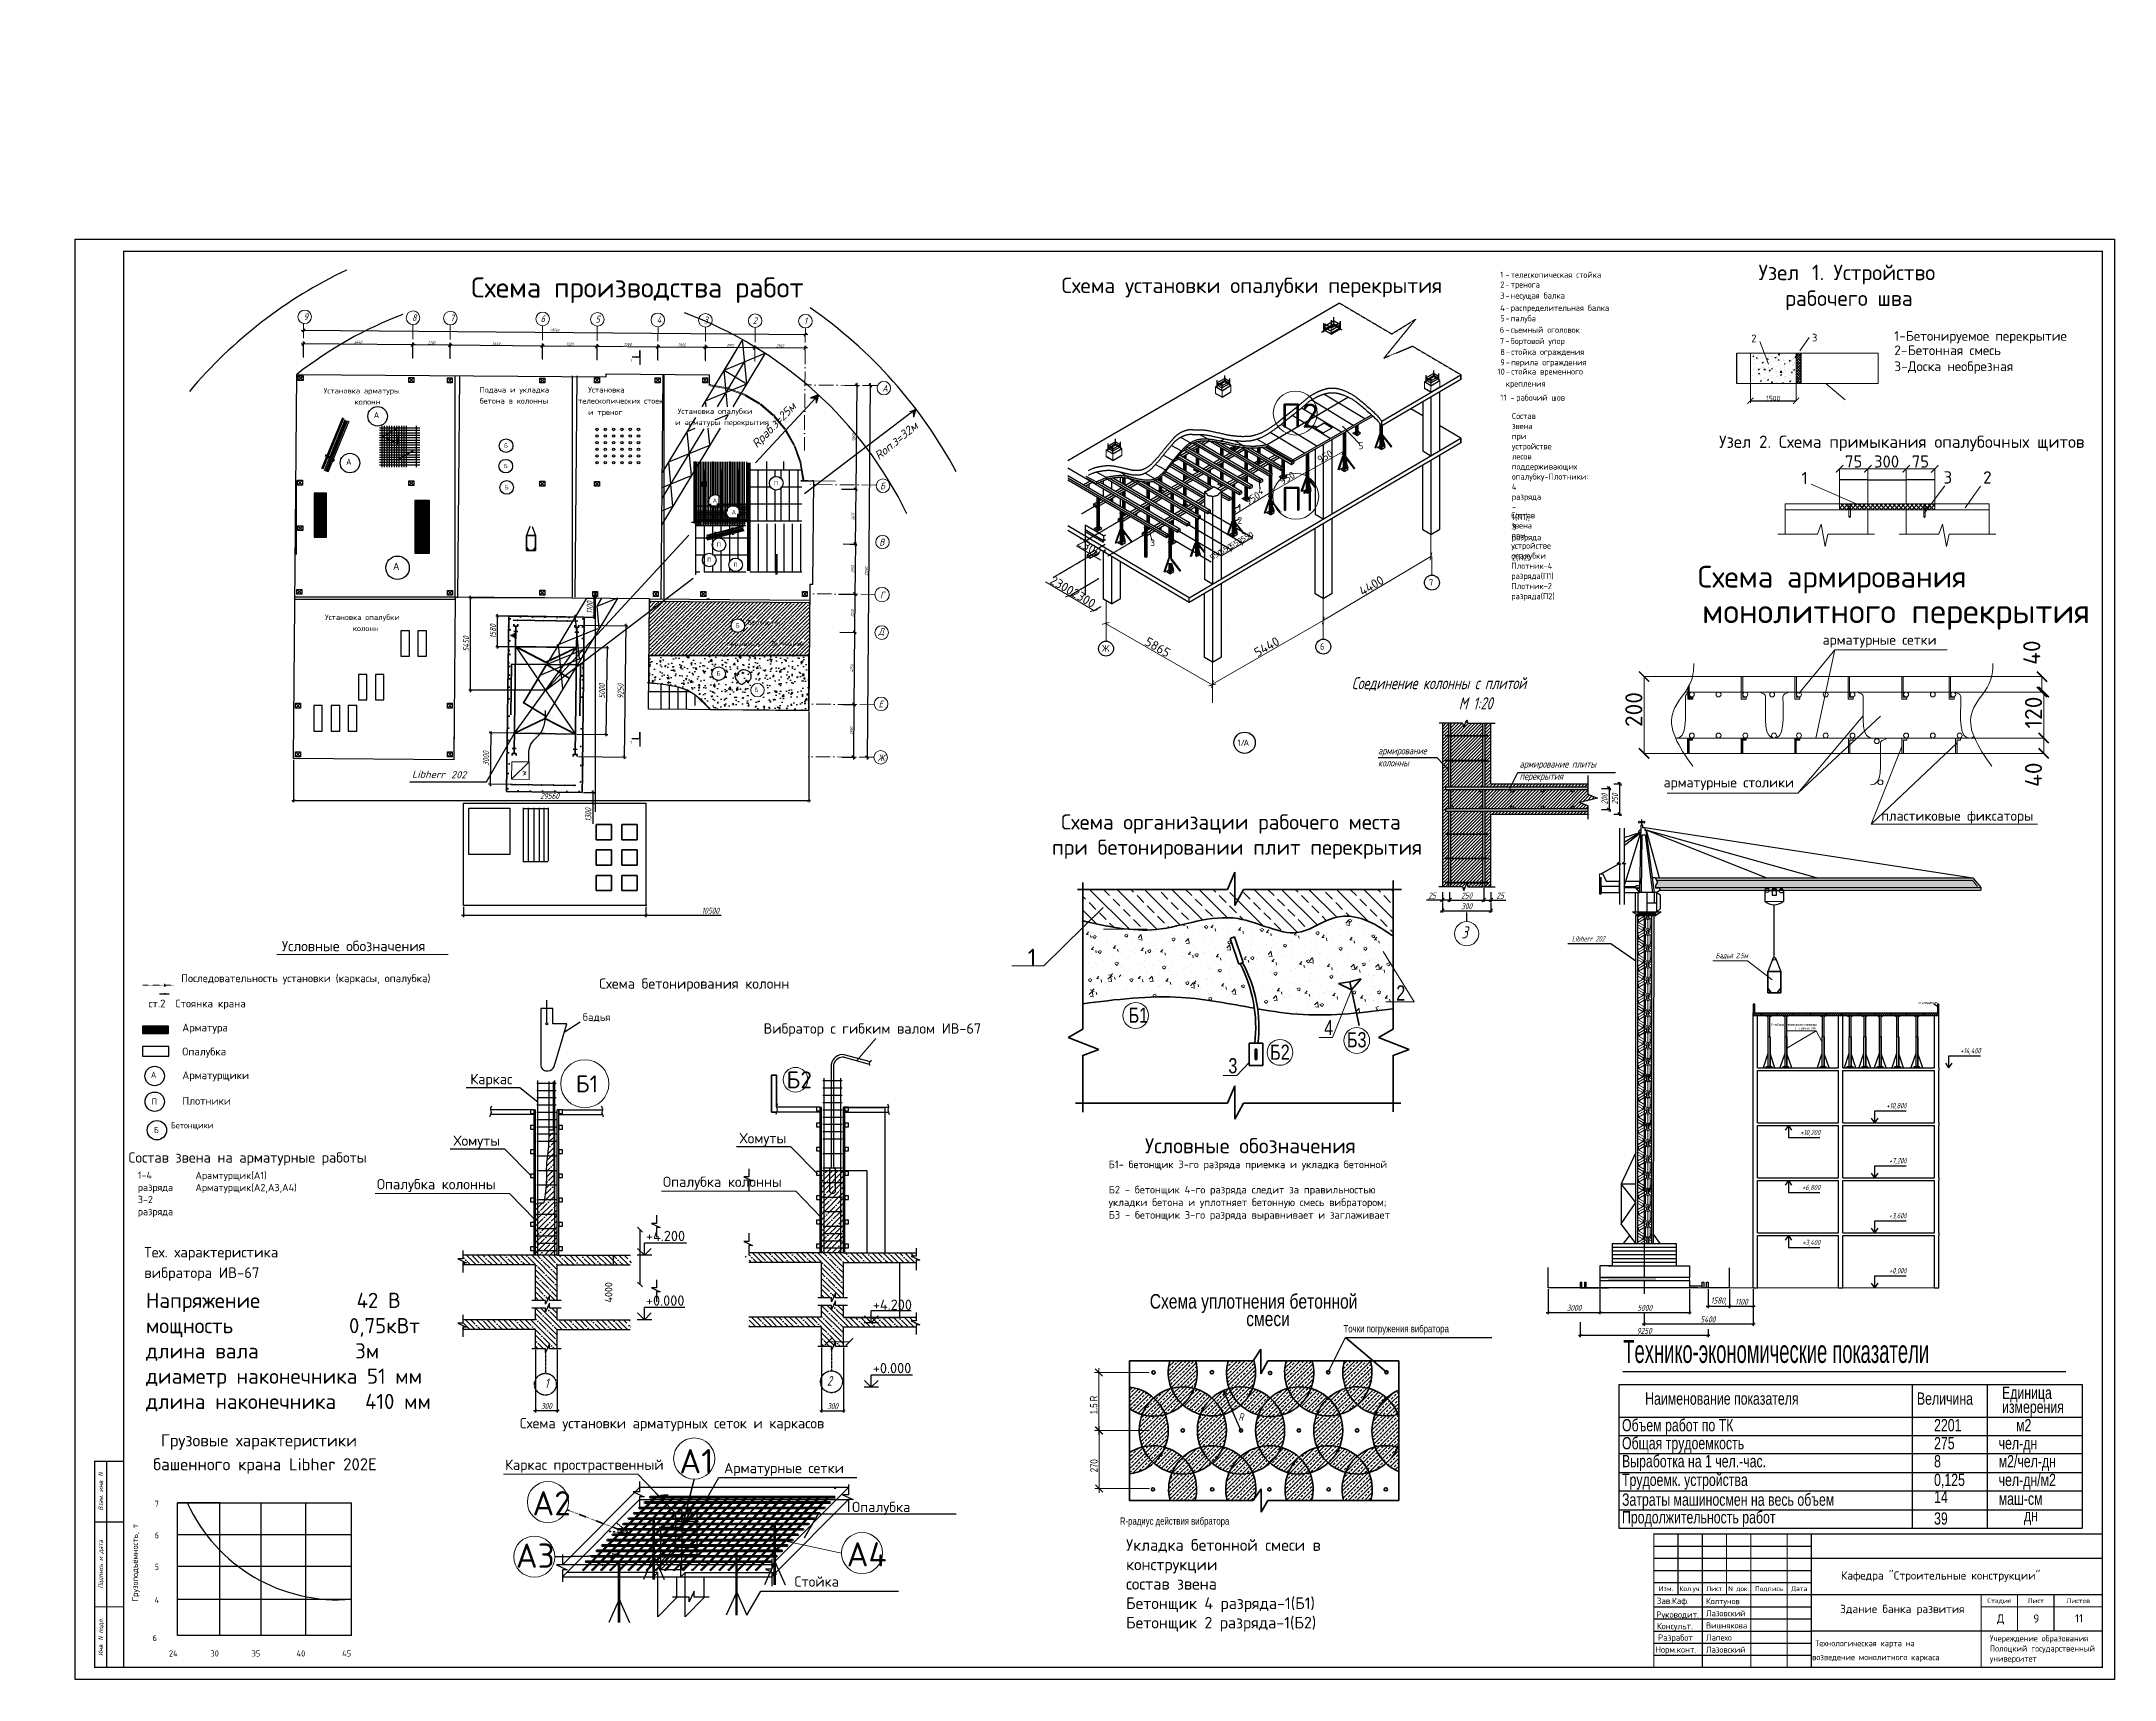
# Model space of a CAD drawing. Header units: millimetres. Extents: x 5763 to 12018931, y 39842 to 3600577.
# Drawn here: x 404850 to 575833, y 54719 to 189830 of the extents above; entities that cross this region are included whole.
import ezdxf
from ezdxf.enums import TextEntityAlignment as Align

# ---------------------------------------------------------------- set-up
doc = ezdxf.new("R2010")
doc.units = ezdxf.units.MM
for name, pattern in [('ACAD_ISO03W100', [30, 12, -18]), ('ACAD_ISO04W100', [30, 24, -3, 0, -3]), ('ACAD_ISO10W100', [18, 12, -3, 0, -3]), ('CENTER', [8, 5, -1, 1, -1]), ('DASHED', [0.75, 0.5, -0.25]), ('DASHED2', [9.525, 6.35, -3.175]), ('HIDDEN', [9.525, 6.35, -3.175])]:
    doc.linetypes.add(name, pattern=pattern)
for name, color, linetype in [('!Форматы', 7, 'Continuous'), ('1serv', 7, 'Continuous'), ('1SERV2', 9, 'Continuous'), ('LINES', 7, 'Continuous'), ('армирование', 6, 'Continuous'), ('Архитектура', 7, 'Continuous'), ('доп сетки', 120, 'Continuous'), ('доп_16', 20, 'Continuous'), ('кран', 84, 'Continuous'), ('опалубочные щиты', 40, 'Continuous'), ('Размеры', 7, 'Continuous'), ('тонкие', 2, 'Continuous'), ('штриховка', 7, 'Continuous'), ('Элем. пром.зд.', 7, 'Continuous')]:
    doc.layers.add(name, color=color, linetype=linetype)
for name, color, linetype, lineweight in [('0.25', 7, 'Continuous', 25), ('0.3', 7, 'Continuous', 30), ('0.35', 7, 'Continuous', 35), ('0.5', 7, 'Continuous', 50), ('0.7', 7, 'Continuous', 70), ('1надписи Наумов', 4, 'Continuous', 13), ('1УЗЕЛS', 30, 'Continuous', 40), ('3', 7, 'Continuous', 35), ('A_Fas_2', 7, 'Continuous', 20), ('A_Raz_1_serv', 1, 'Continuous', 15), ('AXESD', 255, 'Continuous', 20), ('AXESM', 255, 'Continuous', 25), ('jiu', 7, 'Continuous', 25), ('Все названия', 7, 'Continuous', 30), ('невидимые', 7, 'DASHED', 18), ('Обвод', 14, 'Continuous', 35), ('оси и размер', 4, 'Continuous', 25), ('Основная', 7, 'Continuous', 30), ('основная_02мм', 151, 'Continuous', 20), ('Основные', 7, 'Continuous', 30), ('разм', 5, 'Continuous', 15), ('Стены', 7, 'Continuous', 40), ('текст', 7, 'Continuous', 30), ('текст на ТК', 7, 'Continuous', 20), ('Толстые - 03', 30, 'Continuous', 30), ('тонкая', 7, 'Continuous', 20)]:
    doc.layers.add(name, color=color, linetype=linetype, lineweight=lineweight)
doc.styles.add('5', font='isocpeui.ttf', dxfattribs={"height": 5})
doc.styles.add('ISOCPEUR', font='isocpeur.ttf')
doc.styles.add('RUSSWIN', font='russwin.shx', dxfattribs={"width": 0.6})
doc.styles.add('RUSSWIN_0_75', font='russwin.shx', dxfattribs={"width": 0.75})
doc.styles.get("Standard").update_dxf_attribs({"font": 'romans.shx', "width": 0.7, "oblique": 15, "height": 500})
doc.styles.add('TXT0', font='txt', dxfattribs={"width": 0.8})
doc.styles.add('VSSP_ROMANS07', font='romans.shx', dxfattribs={"width": 0.7, "oblique": 15, "height": 250})
doc.styles.add('ГОСТ-Н', font='gost.shx', dxfattribs={"oblique": 15})
doc.styles.add('мой', font='txt.shx', dxfattribs={"width": 0.6, "oblique": 15, "height": 3.5})
doc.dimstyles.new('ISO-25', dxfattribs={"dimtxt": 500, "dimasz": 250, "dimexe": 150, "dimexo": 100, "dimgap": 125, "dimtad": 1, "dimtxsty": 'Standard', "dimblk": 'ARCHTICK', "dimcen": 25, "dimdle": 150, "dimadec": 0, "dimazin": 0, "dimtfac": 1, "dimtmove": 0, "dimatfit": 3, "dimfxl": 1, "dimarcsym": 0})
doc.dimstyles.new('VSSP-100', dxfattribs={"dimscale": 100, "dimtxt": 2.5, "dimasz": 2.5, "dimexe": 1.25, "dimexo": 0.625, "dimtad": 1, "dimdec": 0, "dimrnd": 0.001, "dimzin": 1, "dimtxsty": 'VSSP_ROMANS07', "dimblk": 'OBLIQUE', "dimcen": 2.5, "dimdle": 2, "dimaunit": 1, "dimadec": 3, "dimazin": 2, "dimtfac": 1, "dimtdec": 0, "dimtix": 1, "dimtmove": 2, "dimatfit": 3, "dimldrblk": 'OBLIQUE', "dimfxl": 1.25, "dimtolj": 1, "dimtzin": 0, "dimarcsym": 0})
doc.dimstyles.new('x50', dxfattribs={"dimtxt": 3, "dimasz": 2, "dimexe": 1, "dimexo": 2, "dimgap": 0.5, "dimtad": 1, "dimlfac": 50, "dimtxsty": 'Standard', "dimblk": 'OBLIQUE', "dimcen": 0.09, "dimadec": 0, "dimazin": 0, "dimtfac": 1, "dimtofl": 0, "dimtmove": 0, "dimatfit": 3, "dimldrblk": 'OBLIQUE', "dimfxl": 1, "dimtolj": 1, "dimtzin": 0, "dimarcsym": 0})

msp = doc.modelspace()

# ---------------------------------------------------------------- texts
at = {"color": 0, "lineweight": 20, "style": 'ISOCPEUR'}
for s, height, p in [('Схема производства работ', 1664, (440287.13118, 168708.42632)), ('Условные обозначения', 851.968, (424677.5034, 114792.86272)), ('Схема бетонирования колонн', 851.968, (450850.19204, 111696.85299)), ('Вибратор с гибким валом ИВ-67', 851.968, (464408.62148, 107991.8483)), ('Каркас', 851.968, (440214.42749, 103819.1609)), ('Хомуты', 851.968, (438834.87476, 98740.47485)), ('Хомуты', 851.968, (462433.48956, 98940.16157)), ('Условные обозначения', 1250, (495862.05124, 98123.01677)), ('Б1- бетонщик 3-го разряда приемка и укладка бетонной', 625, (492868.51756, 96895.02238)), ('Опалубка колонны', 851.968, (432512.4645, 95150.7576)), ('Опалубка колонны', 851.968, (456111.0793, 95350.44432)), ('укладки бетона и уплотняет бетонную смесь вибратором;', 625, (492868.51756, 93770.02238)), ('Б2 - бетонщик 4-го разряда следит за правильностью', 625, (492868.51756, 94811.68905)), ('Б3 - бетонщик 3-го разряда выравнивает и заглаживает', 625, (492868.51756, 92728.35571)), ('+4.200', 851.968, (454711.49933, 90881.9773)), ('+0.000', 851.968, (454711.49933, 85550.52299)), ('+4.200', 851.968, (473423.95799, 85206.79556)), ('+0.000', 851.968, (473423.95799, 79980.52891)), ('Каркас простраственный', 851.968, (443077.86186, 72010.16313)), ('Арматурные сетки', 851.968, (461143.7582, 71739.68578)), ('Опалубка', 851.968, (471708.39274, 68526.70615)), ('Стойка', 851.968, (466960.28395, 62376.24031))]:
    msp.add_text(s, height=height, dxfattribs=at).set_placement(p)
at = {"lineweight": 25, "style": '5'}
for s, rotation, p in [('Rраб.з=25м', 46.0211078929, (463867.52922, 156250.6633)), ('Rоп.з=32м', 39.4508298835, (473922.30434, 155279.90853))]:
    msp.add_text(s, height=700, rotation=rotation, dxfattribs=at).set_placement(p)
at = {"color": 5, "style": 'ISOCPEUR'}
for s, p in [('7', (519279.85115, 144942.16571)), ('Ж', (492323.52095, 139494.82945)), ('6', (510294.41022, 139661.38185)), ('1/', (503479.95442, 131729.40916)), ('А', (503987.16787, 131729.40916))]:
    msp.add_text(s, height=525, dxfattribs=at).set_placement(p)
msp.add_text('бадья', height=625).set_placement((449495.59901, 109043.25034))
at = {"lineweight": 20, "style": 'ISOCPEUR'}
msp.add_text('Состав звена на арматурные работы', height=851.968, dxfattribs=at).set_placement((412027.82543, 97352.99522))
at = {"color": 0, "style": 'ГОСТ-Н', "oblique": 15}
for s, p in [('Взам. инв. N', (409932.7212, 70218.57243)), ('Подпись и дата', (409932.7212, 64218.57243)), ('Инв. N подл.', (409932.7212, 58218.57243))]:
    msp.add_text(s, height=400, rotation=90, dxfattribs=at).set_placement(p, align=Align.CENTER)
at = {"color": 7, "style": 'ISOCPEUR'}
msp.add_text('Грузоподъёмность, т', height=500, rotation=90, dxfattribs=at).set_placement((412817.91002, 61172.35346))
at = {"color": 0, "style": 'ISOCPEUR'}
for s, p in [('Изм.', (538832.7212, 62018.57243)), ('Кол.уч.', (540832.7212, 62018.57243)), ('Лист', (542832.7212, 62018.57243)), ('N док.', (544832.7212, 62018.57243)), ('Подпись', (547332.7212, 62018.57243)), ('Дата', (549832.7212, 62018.57243)), ('Стадия', (566332.7212, 61018.57243)), ('Лист', (569332.7212, 61018.57243)), ('Листов', (572832.7212, 61018.57243))]:
    msp.add_text(s, height=400, dxfattribs=at).set_placement(p, align=Align.CENTER)
at = {"color": 0, "linetype": 'Continuous', "style": 'ISOCPEUR'}
for s, height, p in [('Руководит.', 520, (538046.42808, 59818.16255)), ('Зав.Каф.', 520, (538088.34873, 60948.69279)), ('Д', 676, (566135.76441, 59411.085)), ('9', 676, (569130.88377, 59411.085)), ('11', 676, (572566.39156, 59427.69103)), ('Консульт.', 520, (538086.81477, 58866.15102)), ('Разработ', 520, (538183.13597, 57914.82113)), ('Норм.конт.', 520, (537961.56105, 56935.34089))]:
    msp.add_text(s, height=height, dxfattribs=at).set_placement(p)
at = {"lineweight": 15, "ltscale": 5000, "insert": (544666.63655, 162878.51309), "char_height": 6, "attachment_point": 5, "rotation": 90, "style": 'ISOCPEUR'}
msp.add_mtext('200', dxfattribs=at)
at = {"lineweight": 20, "attachment_point": 1, "style": 'ISOCPEUR'}
for s, width, heights, insert, char_height in [('А', 3.8166721, [0], (432254.70487, 159267.13439), 504), ('П2', 22.7287554, [0], (507038.83616, 159965.1072), 2000), ('Cостав звена при устройстве лесов поддерживающих опалубку-Плотники: \\P4 разряда – 1(П1), \\P3 разряда – 2(П2)', 37.0785991, [0], (526123.70074, 159189.45851), 500), ('Б', 3.7468513, [0], (442999.30134, 156670.93814), 350), ('А', 3.8166721, [0], (429972.15818, 155413.80184), 504), ('Б', 3.7468513, [0], (442970.49367, 154987.33142), 350), ('Б', 3.7468513, [0], (443050.36302, 153230.96091), 350), ('П', 3.7468513, [0], (465276.76977, 153575.37671), 350), ('П1', 22.7287554, [0], (507077.25787, 153094.60627), 2000), ('А', 3.8166721, [0], (460217.06852, 152137.17634), 350), ('А', 3.8166721, [0], (461779.43116, 151178.15552), 350), ('Состав звена при устройстве опалубки\\PПлотник-4 разряда(П1)^JПлотник-2 разряда(П2)', 36.1736989, [0], (526075.71884, 150996.40726), 500), ('П', 3.7468513, [0], (459751.15948, 147243.86457), 350), ('П', 3.7468513, [0], (460554.34363, 148508.97513), 350), ('А', 3.8166721, [0], (433836.95815, 146842.85624), 604.8), ('П', 3.7468513, [0], (461928.83384, 146843.31709), 350), ('Бетонщики', 38.3429073, [0], (463087.56996, 142100.46038), 350), ('Бетонщики', 38.3429073, [0], (461370.41763, 140304.17308), 350), ('Б', 3.7468513, [0], (462108.04449, 141826.12061), 350), ('Бетонщики', 38.3429073, [0], (465044.32259, 140344.08987), 350), ('Б', 3.7468513, [0], (460530.85086, 137865.17573), 350), ('Б', 3.7468513, [0], (463647.75407, 136517.87277), 350), ('1', 14.1931731, [0], (486197.91403, 114997.28964), 1400), ('А', 3.8166721, [0], (413871.00636, 104851.91927), 500), ('Б1', 16.1483226, [0], (448912.77125, 104551.86373), 1400), ('Б2', 16.1483226, [0], (466292.99285, 104883.08609), 1400), ('П', 3.7468513, [0], (413943.19451, 102642.41735), 500), ('Б', 3.7468513, [0], (414119.1, 100292.48865), 500), ('Бетонщики', 38.3429073, [0], (415518.4221, 100684.40262), 500), ('1-4 разряда^J3-2 разряда', 48.2480951, [0], (412799.28607, 96614.74364), 600), ('Арамтурщик(А1)^JАрматурщик(А2,А3,А4)', 49.0777638, [0], (417546.28632, 96598.53176), 600), ('Cхема установки арматурных сеток и каркасов', 27364.4304585, [3903.62032], (444270.36346, 76287.89862), 851.968), ('А1', 22.7287554, [0], (457462.57293, 73729.68852), 2000), ('А2', 22.7287554, [0], (445346.75982, 70258.53734), 2000), ('А3', 22.7287554, [0], (443971.87961, 65935.97458), 2000), ('А4', 22.7287554, [0], (471260.99653, 66050.55933), 2000), ('Укладка бетонной смеси в конструкции^Jсостав звена^JБетонщик 4 разряда-1(Б1)^JБетонщик 2 разряда-1(Б2)', 22110.3017571, [0], (494305.53651, 66293.52324), 960), ('Кафедра "Cтроительные конструкции"', 21964.5609209, [0], (553269.91785, 63639.68113), 676), ('Лазовский', 20, [0], (542144.70579, 60433.32302), 500), ('Колтунов', 20, [0], (542144.70579, 61433.32302), 500), ('Здание банка развития', 11092.1745847, [0], (553200.28366, 60883.30496), 676), ('Лапехо', 500, [0], (542144.70579, 58433.32302), 500), ('Вишнякова', 20, [0], (542144.70579, 59433.32302), 500), ('Учереждение образования \\PПолоцкий государственный университет', 11914.8211732, [0], (565545.96138, 58362.24551), 500), ('Лазовский', 20, [0], (542144.70579, 57433.32302), 500)]:
    msp.add_mtext_dynamic_manual_height_columns(s, width=width, gutter_width=12.5, heights=heights, dxfattribs=dict(at, insert=insert, char_height=char_height))
at = {"lineweight": 15, "ltscale": 5000, "attachment_point": 5, "style": 'ISOCPEUR'}
for s, insert, char_height in [('1500', (547680.26984, 160402.07962), 400), ('75', (554322.92861, 153662.83506), 6), ('75', (559831.35303, 153662.83506), 6), ('300', (551894.17226, 140252.06246), 6)]:
    msp.add_mtext(s, dxfattribs=dict(at, insert=insert, char_height=char_height))
at = {"lineweight": 13, "insert": (541809.80737, 143844.14919), "char_height": 2000, "attachment_point": 1, "style": 'ISOCPEUR'}
msp.add_mtext_dynamic_manual_height_columns('монолитного перекрытия', width=46045.8883464, gutter_width=17.5, heights=[0], dxfattribs=at)
at = {"insert": (559652.08661, 110685.35598), "char_height": 240, "attachment_point": 1}
msp.add_mtext_dynamic_manual_height_columns('ограждение', width=1391.6483977, gutter_width=2500, heights=[0], dxfattribs=at)
at = {"attachment_point": 1}
for s, insert, char_height, width, style in [('Напряжение          42 В\\Pмощность            0,75кВт\\Pдлина вала          3м\\Pдиаметр наконечника 51 мм\\Pдлина наконечника   410 мм', (413465.5038, 86617.8608), 1250, 59734.9387228, 'ISOCPEUR'), ('Технико-экономические показатели', (535317.24278, 82723.0147), 1890, 38616.6107754, 'RUSSWIN')]:
    msp.add_mtext(s, dxfattribs=dict(at, insert=insert, char_height=char_height, width=width, style=style))
at = {"linetype": 'ACAD_ISO04W100', "char_height": 800, "attachment_point": 1}
for s, insert in [('1', (446360.62692, 79555.3207)), ('2', (469632.27816, 79755.00742))]:
    msp.add_mtext_dynamic_manual_height_columns(s, width=2031.490624, gutter_width=2500, heights=[0], dxfattribs=dict(at, insert=insert))
at = {"linetype": 'ACAD_ISO04W100', "insert": (503574.64619, 76675.79309), "char_height": 600, "width": 430.6540881, "attachment_point": 1}
msp.add_mtext('R', dxfattribs=at)
at = {"layer": '0.25', "style": 'мой', "oblique": 15}
msp.add_text('Libherr 202', height=588, rotation=359.2338181041, dxfattribs=at).set_placement((435410.99818, 129108.86672))
at = {"layer": '1serv', "color": 0, "lineweight": 20, "style": 'ISOCPEUR'}
for s, p in [('Схема организации рабочего места', (488944.16683, 124829.70611)), ('при бетонировании плит перекрытия', (488194.16683, 122746.37277))]:
    msp.add_text(s, height=1250, dxfattribs=at).set_placement(p)
at = {"layer": '1serv', "color": 0, "lineweight": 25, "ltscale": 100, "style": 'TXT0', "width": 0.8}
msp.add_text('Схема уплотнения бетонной', height=1200, dxfattribs=at).set_placement((496261.00534, 85313.55872))
at = {"layer": '1serv', "color": 0, "style": 'TXT0', "width": 0.8}
msp.add_text('смеси', height=1200, dxfattribs=at).set_placement((504217.29387, 83867.31299))
at = {"layer": '1serv', "color": 0, "lineweight": 20, "style": 'TXT0', "width": 0.8}
msp.add_text('Точки погружения вибратора', height=600, dxfattribs=at).set_placement((512240.903, 83352.2795))
msp.add_text('1.5 R', height=600, rotation=90, dxfattribs=at).set_placement((491942.9111, 76601.22227))
at = {"layer": '1serv', "color": 0, "style": 'TXT0', "width": 0.8}
msp.add_text('270', height=600, rotation=90, dxfattribs=at).set_placement((491957.07504, 71815.38629))
at = {"layer": '1serv', "color": 0, "lineweight": 25, "ltscale": 100, "insert": (496881.52959, 67698.99215), "char_height": 1200, "width": 104754.0284962, "attachment_point": 5, "style": 'TXT0'}
msp.add_mtext('       {\\H0.5x;  R-радиус действия вибратора}', dxfattribs=at)
at = {"layer": '1SERV2', "color": 7}
for s, insert, char_height, width, attachment_point in [('Libherr 202', (531073.08884, 116038.95356), 439.5696516, 3346.6595742, 1), ('Бадья 2.5м', (545588.3787, 114654.00922), 439.569652, 3652.9255278, 3), ('+14,400', (564796.31712, 106805.8627), 439.569652, 3652.9255278, 3), ('+10,800', (558679.70103, 102269.8627), 439.569652, 3652.9255278, 3), ('+10,200', (551551.86146, 100059.8975), 439.569652, 3652.9255278, 3), ('+7,200', (558679.70103, 97733.8627), 439.569652, 3652.9255278, 3), ('+6,800', (551551.86146, 95523.8975), 439.569652, 3652.9255278, 3), ('+3,600', (558679.70103, 93197.8627), 439.569652, 3652.9255278, 3), ('+3,400', (551551.86146, 90987.8975), 439.569652, 3652.9255278, 3), ('+0,000', (558679.70103, 88661.8627), 439.569652, 3652.9255278, 3)]:
    msp.add_mtext(s, dxfattribs=dict(at, insert=insert, char_height=char_height, width=width, attachment_point=attachment_point))
at = {"layer": '1надписи Наумов', "style": 'RUSSWIN_0_75', "width": 0.75}
for s, p in [('Единица', (566552.91752, 77866.29177)), ('Наименование показателя', (537117.02096, 77385.28408)), ('Величина', (559532.63953, 77385.28408)), ('измерения', (566552.91752, 76702.05538)), ('Объем работ по ТК', (535210.5376, 75191.73463)), ('2201', (560948.18608, 75191.73463)), ('м2', (567710.11218, 75191.73463)), ('Общая трудоемкость', (535210.5376, 73706.73463)), ('275', (560948.18608, 73706.73463)), ('чел-дн', (566274.42304, 73706.73463)), ('Выработка на 1 чел.-час.', (535210.5376, 72221.73463)), ('8', (560948.18608, 72221.73463)), ('м2/чел-дн', (566274.42304, 72221.73463)), ('Трудоемк. устройства ', (535210.5376, 70682.73463)), ('Затраты машиносмен на весь объем', (535210.5376, 69052.06454)), ('0,125', (560948.18608, 70682.73463)), ('14', (560948.18608, 69268.07834)), ('чел-дн/м2', (566274.42304, 70682.73463)), ('Продолжительность работ', (535210.5376, 67596.83501)), ('39', (560948.18608, 67498.19816)), ('маш-см', (566274.42304, 69127.4036)), ('дн', (568361.24262, 67766.4654))]:
    msp.add_text(s, height=1012.5, dxfattribs=at).set_placement(p)
at = {"layer": 'A_Fas_2', "color": 0, "linetype": 'ByBlock', "lineweight": 15, "ltscale": 0.5, "attachment_point": 1}
for s, width, insert, char_height in [('Соединение колонны с плитой \\P                   М 1:20', 70516.5927458, (512924.67624, 137402.3729), 1000), ('армирование \\Pколонны', 75845.5013663, (515088.03918, 131627.63562), 600), ('армирование плиты \\Pперекрытия', 75845.5013663, (526762.74337, 130534.6763), 600), ('3', 1792.6061077, (521966.96124, 116849.16569), 1000)]:
    msp.add_mtext_dynamic_manual_height_columns(s, width=width, gutter_width=12.5, heights=[0], dxfattribs=dict(at, insert=insert, char_height=char_height))
at = {"layer": 'A_Raz_1_serv', "color": 7, "linetype": 'Continuous'}
for s, height, p in [('Стойка телескопическая', 224.2702304, (547491.98089, 108633.07283)), ('с треногой', 224.27023, (549491.34403, 108337.09283))]:
    msp.add_text(s, height=height, dxfattribs=at).set_placement(p)
at = {"layer": 'jiu', "color": 7, "style": 'ISOCPEUR'}
for s, height, p in [('1', 500, (525170.94494, 170338.74712)), ('2', 500, (525170.94494, 169530.12922)), ('-', 500, (525596.22632, 170338.74712)), ('-', 500, (525596.22632, 169530.12922)), ('телескопическая стойка', 500, (526032.30327, 170338.74712)), ('тренога', 500, (526032.30327, 169530.12922)), ('3', 500, (525170.94494, 168618.20486)), ('4', 500, (525170.94494, 167605.55907)), ('-', 500, (525596.22632, 168618.20486)), ('-', 500, (525596.22632, 167605.55907)), ('несущая балка', 500, (526032.30327, 168618.20486)), ('распределительная балка', 500, (526032.30327, 167605.55907)), ('6', 500, (525128.95224, 165796.83327)), ('5', 500, (525170.94494, 166740.93883)), ('-', 500, (525596.22632, 166740.93883)), ('-', 500, (525601.48711, 165796.83327)), ('съемный оголовок', 500, (526037.56406, 165796.83327)), ('палуба', 500, (526032.30327, 166740.93883)), ('7', 500, (525128.95224, 164869.18289)), ('8', 500, (525169.51892, 163972.65829)), ('-', 500, (525601.48711, 164869.18289)), ('-', 500, (525631.17203, 163975.75016)), ('бортовой упор', 500, (526037.56406, 164869.18289)), ('стойка ограждения', 500, (526067.24898, 163975.75016)), ('10', 500, (524946.56961, 162349.65758)), ('9', 500, (525173.80376, 163112.40142)), ('-', 500, (525631.17203, 163112.40142)), ('-', 500, (525631.17203, 162357.49021)), ('стойка временного', 500, (526067.24898, 162357.49021)), ('перила ограждения', 500, (526067.24898, 163112.40142)), ('крепления', 500, (525631.17203, 161357.49021)), ('11', 500, (525173.80376, 160204.9977)), (' -', 500, (525691.17203, 160204.9977)), ('рабочий шов', 500, (526487.24898, 160204.9977)), ('5', 562.5, (513464.38194, 156199.65307)), ('4', 562.5, (505203.88817, 152468.27442)), ('2', 562.5, (503491.87706, 150053.83263)), ('1', 562.5, (503516.45285, 151123.61715)), ('3', 562.5, (496294.57806, 148202.54447))]:
    msp.add_text(s, height=height, dxfattribs=at).set_placement(p)
at = {"layer": 'jiu', "color": 7, "lineweight": 13, "style": 'ISOCPEUR'}
for s, p in [('арматурные сетки', (551759.85026, 140064.24784)), ('арматурные столики', (538645.50319, 128302.33978)), ('пластиковые фиксаторы', (556587.66515, 125549.42556))]:
    msp.add_text(s, height=822.65625, dxfattribs=at).set_placement(p)
at = {"layer": 'Архитектура', "color": 7, "lineweight": 20, "style": 'VSSP_ROMANS07', "oblique": 15, "width": 0.7}
for s, p in [('9', (426470.94189, 166849.49993)), ('8', (435404.13235, 166773.12659)), ('7', (438547.8526, 166746.24969)), ('6', (446019.97697, 166682.36757)), ('5', (450547.87709, 166643.65677)), ('4', (455597.84326, 166600.48263)), ('3', (459477.19112, 166567.31657)), ('2', (463520.38395, 166532.74972)), ('1', (467735.24819, 166496.7152)), ('А', (474194.87813, 160945.45776)), ('А', (474194.87813, 160945.45776)), ('Б', (474014.05877, 152896.31739)), ('Г', (474011.76406, 143894.02759)), ('Д', (473892.77869, 140893.97433)), ('Е', (473897.59615, 134907.0477)), ('Ж', (473822.18333, 130453.14922))]:
    msp.add_text(s, height=560, rotation=359.5101678482, dxfattribs=at).set_placement(p)
at = {"layer": 'Архитектура', "lineweight": 20, "style": 'VSSP_ROMANS07', "oblique": 15, "width": 0.7}
msp.add_text('В', height=560, rotation=359.5101678482, dxfattribs=at).set_placement((473955.68763, 148256.03889))
at = {"layer": 'Все названия', "color": 7, "style": 'ISOCPEUR'}
for s, height, p in [('Тех. характеристика ', 875, (413321.3671, 89530.6532)), ('вибратора ИВ-67', 875, (413321.3671, 87839.89553)), ('Грузовые характеристики ', 1000, (414696.15665, 73947.37065)), ('башенного крана Libher 202E', 1000, (414064.69473, 71972.79184))]:
    msp.add_text(s, height=height, dxfattribs=at).set_placement(p)
at = {"layer": 'доп_16', "color": 7, "ltscale": 100, "style": 'ISOCPEUR'}
for s, p in [('7', (414182.96941, 68970.3763)), ('6', (414182.96941, 66366.40669)), ('5', (414182.96941, 63762.43709)), ('4', (414182.96941, 61027.02352)), ('6', (414010.93642, 57890.69599)), ('24', (415361.91579, 56618.82371)), ('30', (418787.27382, 56618.82371)), ('35', (422184.94984, 56618.82371)), ('40', (425887.62097, 56618.82371)), ('45', (429648.88411, 56618.82371))]:
    msp.add_text(s, height=500, dxfattribs=at).set_placement(p)
at = {"layer": 'основная_02мм', "color": 7}
msp.add_text('w', height=449.064, rotation=89.2338181041, dxfattribs=at).set_placement((444834.63756, 129245.12666))
at = {"layer": 'разм', "color": 0, "linetype": 'Continuous', "style": 'ISOCPEUR'}
for s, height, p in [('Установка арматуры', 449.54, (428124.33822, 160795.92805)), ('Подача и укладка', 449.54, (440979.10306, 160873.73123)), ('Установка', 449.54, (449944.93747, 160873.73123)), ('колонн', 449.54, (430668.94037, 159882.70318)), ('бетона в колонны', 449.54, (440998.11251, 159960.50636)), ('телескопических стоек', 449.54, (449111.83378, 159960.50636)), ('и треног', 449.54, (449944.93747, 159026.97021)), ('Установка опалубки', 449.54, (457330.8948, 159105.69585)), ('и арматуры перекрытия', 449.54, (457120.81078, 158192.47098)), ('Установка опалубки ', 449.54, (428234.96021, 142112.92695)), ('колонн', 449.54, (430532.13591, 141199.70208)), ('Последовательность установки (каркасы, опалубка)', 642.2, (416369.88192, 112238.49118)), ('ст.2  Стоянка крана', 642.2, (413678.81175, 110157.54022)), ('Арматура', 642.2, (416459.38004, 108172.05223)), ('Опалубка', 642.2, (416459.38004, 106192.61442)), ('Арматурщики', 642.2, (416463.20707, 104235.54699)), ('Плотники', 642.2, (416463.22869, 102131.04257)), ('возведение монолитного каркаса ', 500, (550896.74554, 56312.68843)), ('Технологическая карта на ', 500, (551132.61283, 57461.9611))]:
    msp.add_text(s, height=height, dxfattribs=at).set_placement(p)
at = {"layer": 'Размеры', "color": 0, "style": 'ISOCPEUR'}
msp.add_text('1', height=240, dxfattribs=at).set_placement((453414.24625, 131904.83719))
at = {"layer": 'Размеры', "color": 0, "insert": (451628.55911, 86657.66745), "char_height": 600, "attachment_point": 5, "rotation": 90, "style": 'ISOCPEUR'}
msp.add_mtext('4000', dxfattribs=at)
at = {"layer": 'Стены', "lineweight": 13, "ltscale": 10, "char_height": 1406.25, "attachment_point": 5, "rotation": 90, "style": 'ISOCPEUR'}
for s, insert in [('\\A1;40', (569004.71555, 139420.33884)), ('\\A1;200', (536186.76597, 134724.77505)), ('\\A1;120', (569148.31479, 134480.03367)), ('\\A1;40', (569144.93979, 129348.92868))]:
    msp.add_mtext(s, dxfattribs=dict(at, insert=insert))
at = {"layer": 'текст на ТК', "color": 0, "linetype": 'Continuous', "style": 'TXT0', "width": 0.8}
for s, p in [('2', (516591.73177, 110725.30333)), ('Б1', (494515.10581, 108892.79959)), ('4', (510646.11653, 107870.48097)), ('Б3', (512517.01976, 106863.91692)), ('Б2', (506181.42871, 105835.14907))]:
    msp.add_text(s, height=1250, dxfattribs=at).set_placement(p)
at = {"layer": 'текст на ТК', "color": 0, "linetype": 'Continuous', "lineweight": 20, "style": 'TXT0', "width": 0.8}
msp.add_text('3', height=1250, dxfattribs=at).set_placement((502739.18963, 104722.95826))
at = {"layer": 'тонкая', "style": 'ISOCPEUR'}
msp.add_text('Схема армирования ', height=1792.96875, dxfattribs=at).set_placement((541458.78232, 144786.72087))
at = {"layer": 'тонкая', "ltscale": 10, "attachment_point": 5, "style": 'ISOCPEUR'}
for s, insert, char_height, rotation in [('\\A1;950', (510714.30281, 155601.70454), 600, 29.6456425452), ('\\A1;950', (507594.95079, 153826.6961), 600, 30.01139234), ('\\A1;950', (504735.40396, 152148.65025), 600, 31.5810357421), ('\\A1;2300', (491278.69575, 148116.97379), 750, 330.0069362705), ('\\A1;550', (503370.38574, 148458.623), 450, 30.453541244), ('\\A1;550', (504278.09632, 148991.80703), 450, 30.3597964279), ('\\A1;550', (501719.48065, 147488.89036), 450, 30.4297444539), ('\\A1;550', (502525.23386, 147962.18518), 450, 30.3637311659), ('\\A1;2300', (489024.07329, 144969.41397), 750, 329.3790471624), ('\\A1;4400', (514545.06961, 144951.10169), 750, 30.7720826947), ('\\A1;2300', (490813.5341, 143913.51038), 750, 328.8184979725), ('\\A1;5865', (496912.05814, 139871.79341), 750, 329.9767009226), ('\\A1;5440', (505908.11979, 139904.74934), 750, 29.8531945039)]:
    msp.add_mtext(s, dxfattribs=dict(at, insert=insert, char_height=char_height, rotation=rotation))
at = {"layer": 'тонкая', "ltscale": 10, "char_height": 1000, "attachment_point": 5, "style": 'ISOCPEUR'}
for s, insert in [('\\A1;75', (554312.90921, 155188.3916)), ('\\A1;300', (557029.71005, 155184.22277)), ('\\A1;75', (559819.33364, 155180.3916))]:
    msp.add_mtext(s, dxfattribs=dict(at, insert=insert))
at = {"layer": 'Элем. пром.зд.', "color": 7, "style": 'ISOCPEUR'}
for s, height, p in [('Узел ', 1275, (546471.76564, 170139.58735)), ('1. ', 1275, (550870.51564, 170139.58735)), ('Устройство', 1275, (552655.51564, 170139.58735)), ('Схема установки опалубки перекрытия', 1275, (488989.76465, 169076.20427)), ('рабочего шва', 1275, (548671.14064, 168014.58735)), ('1-', 800, (557665.51633, 165141.79342)), ('Бетонируемое перекрытие', 800, (558625.51633, 165141.79342)), ('2', 632.8125, (545871.8523, 165021.0741)), ('3', 632.8125, (550876.11215, 165085.757)), ('2-', 800, (557665.51633, 163956.92027)), ('Бетонная смесь', 800, (558785.51633, 163956.92027)), ('3-', 800, (557665.51633, 162635.83867)), ('Доска необрезная', 800, (558785.51633, 162635.83867)), ('Узел 2. Схема примыкания опалубочных щитов', 1012.5, (543217.59727, 156307.50107)), ('1', 1012.5, (550014.67978, 153313.5223)), ('3', 1012.5, (561731.66591, 153365.19978)), ('2', 1012.5, (564995.30047, 153365.19978))]:
    msp.add_text(s, height=height, dxfattribs=at).set_placement(p)

# ---------------------------------------------------------------- blocks, each defined once
blk = doc.blocks.new('_OBLIQUE')
at = {"color": 0, "linetype": 'ByBlock'}
blk.add_line((-0.5, -0.5), (0.5, 0.5), dxfattribs=at)
blk = doc.blocks.new('*D362')
at = {"layer": 'Defpoints', "color": 0, "transparency": 16777216}
for p in [(471053, 101915), (471113, 89915), (474400, 89915)]:
    blk.add_point(p, dxfattribs=at)
at = {"layer": 'Размеры', "color": 0, "lineweight": -2, "transparency": 16777216}
for p, q in [((471055, 101915), (474401, 101915)), ((474400, 101915), (474400, 89915)), ((471115, 89915), (474401, 89915))]:
    blk.add_line(p, q, dxfattribs=at)
at = {"layer": 'Размеры', "color": 0, "lineweight": -2, "transparency": 16777216, "xscale": 2, "yscale": 2, "zscale": 2}
for p, rotation in [((474400, 101915), 90), ((474400, 89915), 270)]:
    blk.add_blockref('_OBLIQUE', p, dxfattribs=dict(at, rotation=rotation))
at = {"layer": 'Размеры', "color": 0, "transparency": 16777216, "insert": (474398, 95915), "char_height": 3, "attachment_point": 5, "rotation": 90, "style": 'ISOCPEUR'}
blk.add_mtext('\\A1;600000', dxfattribs=at)
blk = doc.blocks.new('*D363')
at = {"layer": 'Defpoints', "color": 0, "transparency": 16777216}
for p in [(470993, 96715), (470993, 89915), (472933, 89915)]:
    blk.add_point(p, dxfattribs=at)
at = {"layer": 'Размеры', "color": 0, "lineweight": -2, "transparency": 16777216}
for p, q in [((470995, 96715), (472934, 96715)), ((472933, 96715), (472933, 89915)), ((470995, 89915), (472934, 89915))]:
    blk.add_line(p, q, dxfattribs=at)
at = {"layer": 'Размеры', "color": 0, "lineweight": -2, "transparency": 16777216, "xscale": 2, "yscale": 2, "zscale": 2}
for p, rotation in [((472933, 96715), 90), ((472933, 89915), 270)]:
    blk.add_blockref('_OBLIQUE', p, dxfattribs=dict(at, rotation=rotation))
at = {"layer": 'Размеры', "color": 0, "transparency": 16777216, "insert": (472931, 93315), "char_height": 3, "attachment_point": 5, "rotation": 90, "style": 'ISOCPEUR'}
blk.add_mtext('\\A1;1500', dxfattribs=at)
blk = doc.blocks.new('*D339')
at = {"layer": 'Defpoints', "color": 0, "transparency": 16777216}
for p in [(473993, 89115), (471072, 84579), (475627, 84579)]:
    blk.add_point(p, dxfattribs=at)
at = {"layer": 'Размеры', "color": 0, "lineweight": -2, "transparency": 16777216}
for p, q in [((473995, 89115), (475628, 89115)), ((475627, 89115), (475627, 84579)), ((471074, 84579), (475628, 84579))]:
    blk.add_line(p, q, dxfattribs=at)
at = {"layer": 'Размеры', "color": 0, "lineweight": -2, "transparency": 16777216, "xscale": 2, "yscale": 2, "zscale": 2}
for p, rotation in [((475627, 89115), 90), ((475627, 84579), 270)]:
    blk.add_blockref('_OBLIQUE', p, dxfattribs=dict(at, rotation=rotation))
at = {"layer": 'Размеры', "color": 0, "transparency": 16777216, "insert": (475625, 86847), "char_height": 3, "attachment_point": 5, "rotation": 90, "style": 'ISOCPEUR'}
blk.add_mtext('\\A1;4000', dxfattribs=at)
blk = doc.blocks.new('*D361')
at = {"layer": 'Defpoints', "color": 0, "transparency": 16777216}
for p in [(450394, 89716), (450394, 88916), (452029, 89716)]:
    blk.add_point(p, dxfattribs=at)
at = {"layer": 'Размеры', "color": 0, "lineweight": -2, "transparency": 16777216}
for p, q in [((450396, 89716), (452030, 89716)), ((450396, 88916), (452030, 88916)), ((452029, 88916), (452029, 89716))]:
    blk.add_line(p, q, dxfattribs=at)
at = {"layer": 'Размеры', "color": 0, "lineweight": -2, "transparency": 16777216, "xscale": 2, "yscale": 2, "zscale": 2}
for p, rotation in [((452029, 89716), 90), ((452029, 88916), 270)]:
    blk.add_blockref('_OBLIQUE', p, dxfattribs=dict(at, rotation=rotation))
at = {"layer": 'Размеры', "color": 0, "transparency": 16777216, "insert": (452027, 89316), "char_height": 3, "attachment_point": 5, "rotation": 90, "style": 'ISOCPEUR'}
blk.add_mtext('\\A1;40000', dxfattribs=at)
blk = doc.blocks.new('_ArchTick')
at = {"color": 0, "linetype": 'ByBlock', "const_width": 0.15}
blk.add_lwpolyline([(-0.5, -0.5), (0.5, 0.5)], dxfattribs=at)
blk = doc.blocks.new('*D340')
at = {"color": 0, "lineweight": -2, "transparency": 16777216}
for p, q in [((520241, 118129), (524541, 118129)), ((520391, 118810), (520391, 117979)), ((524391, 118810), (524391, 117979))]:
    blk.add_line(p, q, dxfattribs=at)
at = {"layer": 'Defpoints', "color": 0, "transparency": 16777216}
for p in [(520391, 118910), (524391, 118910), (524391, 118129)]:
    blk.add_point(p, dxfattribs=at)
at = {"color": 0, "lineweight": -2, "transparency": 16777216, "xscale": 300, "yscale": 300, "zscale": 300, "rotation": 180}
blk.add_blockref('_OBLIQUE', (520391, 118129), dxfattribs=at)
at = {"color": 0, "lineweight": -2, "transparency": 16777216, "xscale": 300, "yscale": 300, "zscale": 300}
blk.add_blockref('_OBLIQUE', (524391, 118129), dxfattribs=at)
at = {"color": 0, "transparency": 16777216, "insert": (522391, 118504), "char_height": 500, "attachment_point": 5}
blk.add_mtext('300', dxfattribs=at)
blk = doc.blocks.new('*D341')
at = {"color": 0, "lineweight": -2, "transparency": 16777216}
for p, q in [((534547, 128597), (535155, 128597)), ((535005, 128747), (535005, 125947)), ((534547, 126097), (535155, 126097))]:
    blk.add_line(p, q, dxfattribs=at)
at = {"layer": 'Defpoints', "color": 0, "transparency": 16777216}
for p in [(534447, 128597), (534447, 126097), (535005, 126097)]:
    blk.add_point(p, dxfattribs=at)
at = {"color": 0, "lineweight": -2, "transparency": 16777216, "xscale": 300, "yscale": 300, "zscale": 300}
for p, rotation in [((535005, 128597), 90), ((535005, 126097), 270)]:
    blk.add_blockref('_OBLIQUE', p, dxfattribs=dict(at, rotation=rotation))
at = {"color": 0, "transparency": 16777216, "insert": (534630, 127347), "char_height": 500, "attachment_point": 5, "rotation": 90}
blk.add_mtext('250', dxfattribs=at)
blk = doc.blocks.new('*D342')
at = {"color": 0, "lineweight": -2, "transparency": 16777216}
for p, q in [((523805, 119997), (523805, 118855)), ((520836, 119005), (523955, 119005)), ((520986, 119656), (520986, 118855))]:
    blk.add_line(p, q, dxfattribs=at)
at = {"layer": 'Defpoints', "color": 0, "transparency": 16777216}
for p in [(520986, 119756), (523805, 120097), (523805, 119005)]:
    blk.add_point(p, dxfattribs=at)
at = {"color": 0, "lineweight": -2, "transparency": 16777216, "xscale": 300, "yscale": 300, "zscale": 300, "rotation": 180}
blk.add_blockref('_OBLIQUE', (520986, 119005), dxfattribs=at)
at = {"color": 0, "lineweight": -2, "transparency": 16777216, "xscale": 300, "yscale": 300, "zscale": 300}
blk.add_blockref('_OBLIQUE', (523805, 119005), dxfattribs=at)
at = {"color": 0, "transparency": 16777216, "insert": (522395, 119380), "char_height": 500, "attachment_point": 5}
blk.add_mtext('250', dxfattribs=at)
blk = doc.blocks.new('*D343')
at = {"color": 0, "lineweight": -2, "transparency": 16777216}
for p, q in [((520391, 119005), (519080, 119005)), ((520986, 119005), (520241, 119005)), ((520391, 119657), (520391, 118855)), ((520986, 119657), (520986, 118855))]:
    blk.add_line(p, q, dxfattribs=at)
at = {"layer": 'Defpoints', "color": 0, "transparency": 16777216}
for p in [(520391, 119757), (520986, 119757), (520986, 119005)]:
    blk.add_point(p, dxfattribs=at)
at = {"color": 0, "lineweight": -2, "transparency": 16777216, "xscale": 300, "yscale": 300, "zscale": 300, "rotation": 180}
blk.add_blockref('_OBLIQUE', (520391, 119005), dxfattribs=at)
at = {"color": 0, "lineweight": -2, "transparency": 16777216, "xscale": 300, "yscale": 300, "zscale": 300}
blk.add_blockref('_OBLIQUE', (520986, 119005), dxfattribs=at)
at = {"color": 0, "transparency": 16777216, "insert": (519539, 119380), "char_height": 500, "attachment_point": 5}
blk.add_mtext('25', dxfattribs=at)
blk = doc.blocks.new('*D344')
at = {"color": 0, "lineweight": -2, "transparency": 16777216}
for p, q in [((523655, 119005), (524399, 119005)), ((523805, 119657), (523805, 118855)), ((524399, 119657), (524399, 118855)), ((524399, 119005), (525616, 119005))]:
    blk.add_line(p, q, dxfattribs=at)
at = {"layer": 'Defpoints', "color": 0, "transparency": 16777216}
for p in [(523805, 119757), (524399, 119757), (524399, 119005)]:
    blk.add_point(p, dxfattribs=at)
at = {"color": 0, "lineweight": -2, "transparency": 16777216, "xscale": 300, "yscale": 300, "zscale": 300, "rotation": 180}
blk.add_blockref('_OBLIQUE', (523805, 119005), dxfattribs=at)
at = {"color": 0, "lineweight": -2, "transparency": 16777216, "xscale": 300, "yscale": 300, "zscale": 300}
blk.add_blockref('_OBLIQUE', (524399, 119005), dxfattribs=at)
at = {"color": 0, "transparency": 16777216, "insert": (525158, 119380), "char_height": 500, "attachment_point": 5}
blk.add_mtext('25', dxfattribs=at)
blk = doc.blocks.new('*D345')
at = {"color": 0, "lineweight": -2, "transparency": 16777216}
for p, q in [((534142, 128366), (534142, 126320)), ((533514, 128216), (534292, 128216)), ((533514, 126470), (534292, 126470))]:
    blk.add_line(p, q, dxfattribs=at)
at = {"layer": 'Defpoints', "color": 0, "transparency": 16777216}
for p in [(533414, 128216), (533414, 126470), (534142, 126470)]:
    blk.add_point(p, dxfattribs=at)
at = {"color": 0, "lineweight": -2, "transparency": 16777216, "xscale": 300, "yscale": 300, "zscale": 300}
for p, rotation in [((534142, 128216), 90), ((534142, 126470), 270)]:
    blk.add_blockref('_OBLIQUE', p, dxfattribs=dict(at, rotation=rotation))
at = {"color": 0, "transparency": 16777216, "insert": (533767, 127343), "char_height": 500, "attachment_point": 5, "rotation": 90}
blk.add_mtext('200', dxfattribs=at)
blk = doc.blocks.new('*D364')
at = {"color": 0, "lineweight": -2, "transparency": 16777216}
for p, q in [((546039, 86921), (546039, 83900)), ((536885, 84050), (546189, 84050)), ((537035, 84922), (537035, 83900))]:
    blk.add_line(p, q, dxfattribs=at)
at = {"layer": 'Defpoints', "color": 0, "transparency": 16777216}
for p in [(546039, 87021), (537035, 85022), (546039, 84050)]:
    blk.add_point(p, dxfattribs=at)
at = {"color": 0, "lineweight": -2, "transparency": 16777216, "xscale": 250, "yscale": 250, "zscale": 250, "rotation": 180}
blk.add_blockref('_ArchTick', (537035, 84050), dxfattribs=at)
at = {"color": 0, "lineweight": -2, "transparency": 16777216, "xscale": 250, "yscale": 250, "zscale": 250}
blk.add_blockref('_ArchTick', (546039, 84050), dxfattribs=at)
at = {"color": 0, "transparency": 16777216, "insert": (542286, 84425), "char_height": 500, "attachment_point": 5}
blk.add_mtext('5400', dxfattribs=at)
blk = doc.blocks.new('*D346')
at = {"layer": 'Defpoints', "color": 0, "transparency": 16777216}
for p in [(463698, 164557), (463698, 164557), (467843, 164522)]:
    blk.add_point(p, dxfattribs=at)
at = {"layer": 'Архитектура', "color": 0, "lineweight": -2, "transparency": 16777216}
for p, q in [((468043, 164520), (463498, 164559)), ((463698, 164557), (463699, 164682)), ((467843, 164522), (467844, 164647))]:
    blk.add_line(p, q, dxfattribs=at)
at = {"layer": 'Архитектура', "color": 0, "lineweight": -2, "transparency": 16777216, "xscale": 250, "yscale": 250, "zscale": 250}
for p, rotation in [((463698, 164557), 179.5101678472692), ((467843, 164522), 359.5101678472692)]:
    blk.add_blockref('_OBLIQUE', p, dxfattribs=dict(at, rotation=rotation))
at = {"layer": 'Архитектура', "color": 0, "lineweight": 20, "transparency": 16777216, "insert": (465772, 164727), "char_height": 250, "attachment_point": 5, "rotation": 359.51017, "style": 'VSSP_ROMANS07'}
blk.add_mtext('\\A1;2960', dxfattribs=at)
blk = doc.blocks.new('*D347')
at = {"layer": 'Defpoints', "color": 0, "transparency": 16777216}
for p in [(426469, 165996), (426469, 165996), (467853, 165642)]:
    blk.add_point(p, dxfattribs=at)
at = {"layer": 'Архитектура', "color": 0, "lineweight": -2, "transparency": 16777216}
for p, q in [((468053, 165640), (426269, 165997)), ((426469, 165996), (426468, 165871)), ((467853, 165642), (467854, 165767))]:
    blk.add_line(p, q, dxfattribs=at)
at = {"layer": 'Архитектура', "color": 0, "lineweight": -2, "transparency": 16777216, "xscale": 250, "yscale": 250, "zscale": 250}
for p, rotation in [((426469, 165996), 179.5101678472692), ((467853, 165642), 359.5101678472692)]:
    blk.add_blockref('_OBLIQUE', p, dxfattribs=dict(at, rotation=rotation))
at = {"layer": 'Архитектура', "color": 0, "lineweight": 20, "transparency": 16777216, "insert": (447162, 166006), "char_height": 250, "attachment_point": 5, "rotation": 359.51017, "style": 'VSSP_ROMANS07'}
blk.add_mtext('\\A1;29560', dxfattribs=at)
blk = doc.blocks.new('*D348')
at = {"layer": 'Defpoints', "color": 0, "transparency": 16777216}
for p in [(459616, 164592), (459616, 164592), (463698, 164557)]:
    blk.add_point(p, dxfattribs=at)
at = {"layer": 'Архитектура', "color": 0, "lineweight": -2, "transparency": 16777216}
for p, q in [((463898, 164556), (459416, 164594)), ((459616, 164592), (459615, 164467)), ((463698, 164557), (463699, 164682))]:
    blk.add_line(p, q, dxfattribs=at)
at = {"layer": 'Архитектура', "color": 0, "lineweight": -2, "transparency": 16777216, "xscale": 250, "yscale": 250, "zscale": 250}
for p, rotation in [((459616, 164592), 179.5101678472692), ((463698, 164557), 359.5101678472692)]:
    blk.add_blockref('_OBLIQUE', p, dxfattribs=dict(at, rotation=rotation))
at = {"layer": 'Архитектура', "color": 0, "lineweight": 20, "transparency": 16777216, "insert": (461659, 164762), "char_height": 250, "width": 61153.46, "attachment_point": 5, "rotation": 359.51017, "style": 'VSSP_ROMANS07'}
blk.add_mtext('\\A1;2915', dxfattribs=at)
blk = doc.blocks.new('*D365')
at = {"layer": 'Defpoints', "color": 0, "transparency": 16777216}
for p in [(455690, 164626), (455681, 163506), (459606, 163472)]:
    blk.add_point(p, dxfattribs=at)
at = {"layer": 'Архитектура', "color": 0, "lineweight": -2, "transparency": 16777216}
for p, q in [((459816, 164590), (455490, 164627)), ((455681, 163568), (455691, 164751)), ((459607, 163535), (459617, 164717))]:
    blk.add_line(p, q, dxfattribs=at)
at = {"layer": 'Архитектура', "color": 0, "lineweight": -2, "transparency": 16777216, "xscale": 250, "yscale": 250, "zscale": 250}
for p, rotation in [((455690, 164626), 179.5101678472692), ((459616, 164592), 359.5101678472692)]:
    blk.add_blockref('_OBLIQUE', p, dxfattribs=dict(at, rotation=rotation))
at = {"layer": 'Архитектура', "color": 0, "lineweight": 20, "transparency": 16777216, "insert": (457655, 164796), "char_height": 250, "attachment_point": 5, "rotation": 359.51017, "style": 'VSSP_ROMANS07'}
blk.add_mtext('\\A1;2805', dxfattribs=at)
blk = doc.blocks.new('*D349')
at = {"layer": 'Defpoints', "color": 0, "transparency": 16777216}
for p in [(446170, 164707), (446161, 163587), (450670, 163549)]:
    blk.add_point(p, dxfattribs=at)
at = {"layer": 'Архитектура', "color": 0, "lineweight": -2, "transparency": 16777216}
for p, q in [((450880, 164667), (445970, 164709)), ((446161, 163650), (446172, 164832)), ((450671, 163611), (450681, 164794))]:
    blk.add_line(p, q, dxfattribs=at)
at = {"layer": 'Архитектура', "color": 0, "lineweight": -2, "transparency": 16777216, "xscale": 250, "yscale": 250, "zscale": 250}
for p, rotation in [((446170, 164707), 179.5101678472692), ((450680, 164669), 359.5101678472692)]:
    blk.add_blockref('_OBLIQUE', p, dxfattribs=dict(at, rotation=rotation))
at = {"layer": 'Архитектура', "color": 0, "lineweight": 20, "transparency": 16777216, "insert": (448427, 164875), "char_height": 250, "width": 87154.5, "attachment_point": 5, "rotation": 359.51017, "style": 'VSSP_ROMANS07'}
blk.add_mtext('\\A1;3220', dxfattribs=at)
blk = doc.blocks.new('*D366')
at = {"layer": 'Defpoints', "color": 0, "transparency": 16777216}
for p in [(435476, 164798), (435467, 163679), (438547, 163652)]:
    blk.add_point(p, dxfattribs=at)
at = {"layer": 'Архитектура', "color": 0, "lineweight": -2, "transparency": 16777216}
for p, q in [((438756, 164770), (435276, 164800)), ((435467, 163741), (435477, 164923)), ((438547, 163715), (438557, 164897))]:
    blk.add_line(p, q, dxfattribs=at)
at = {"layer": 'Архитектура', "color": 0, "lineweight": -2, "transparency": 16777216, "xscale": 250, "yscale": 250, "zscale": 250}
for p, rotation in [((435476, 164798), 179.5101678472692), ((438556, 164772), 359.5101678472692)]:
    blk.add_blockref('_OBLIQUE', p, dxfattribs=dict(at, rotation=rotation))
at = {"layer": 'Архитектура', "color": 0, "lineweight": 20, "transparency": 16777216, "insert": (437018, 164973), "char_height": 250, "attachment_point": 5, "rotation": 359.51017, "style": 'VSSP_ROMANS07'}
blk.add_mtext('\\A1;2200', dxfattribs=at)
blk = doc.blocks.new('*D367')
at = {"layer": 'Defpoints', "color": 0, "transparency": 16777216}
for p in [(426459, 164876), (426450, 163756), (435467, 163679)]:
    blk.add_point(p, dxfattribs=at)
at = {"layer": 'Архитектура', "color": 0, "lineweight": -2, "transparency": 16777216}
for p, q in [((435676, 164797), (426259, 164877)), ((426450, 163818), (426460, 165001)), ((435467, 163741), (435477, 164923))]:
    blk.add_line(p, q, dxfattribs=at)
at = {"layer": 'Архитектура', "color": 0, "lineweight": -2, "transparency": 16777216, "xscale": 250, "yscale": 250, "zscale": 250}
for p, rotation in [((426459, 164876), 179.5101678472692), ((435476, 164798), 359.5101678472692)]:
    blk.add_blockref('_OBLIQUE', p, dxfattribs=dict(at, rotation=rotation))
at = {"layer": 'Архитектура', "color": 0, "lineweight": 20, "transparency": 16777216, "insert": (430969, 165025), "char_height": 250, "attachment_point": 5, "rotation": 359.51017, "style": 'VSSP_ROMANS07'}
blk.add_mtext('\\A1;6440', dxfattribs=at)
blk = doc.blocks.new('*D368')
at = {"layer": 'Defpoints', "color": 0, "transparency": 16777216}
for p in [(450680, 164669), (450670, 163549), (455681, 163506)]:
    blk.add_point(p, dxfattribs=at)
at = {"layer": 'Архитектура', "color": 0, "lineweight": -2, "transparency": 16777216}
for p, q in [((455890, 164624), (450480, 164670)), ((450671, 163611), (450681, 164794)), ((455681, 163568), (455691, 164751))]:
    blk.add_line(p, q, dxfattribs=at)
at = {"layer": 'Архитектура', "color": 0, "lineweight": -2, "transparency": 16777216, "xscale": 250, "yscale": 250, "zscale": 250}
for p, rotation in [((450680, 164669), 179.5101678472692), ((455690, 164626), 359.5101678472692)]:
    blk.add_blockref('_OBLIQUE', p, dxfattribs=dict(at, rotation=rotation))
at = {"layer": 'Архитектура', "color": 0, "lineweight": 20, "transparency": 16777216, "insert": (453187, 164835), "char_height": 250, "attachment_point": 5, "rotation": 359.51017, "style": 'VSSP_ROMANS07', "bg_fill": 3, "box_fill_scale": 1.1, "bg_fill_color": 256, "bg_fill_true_color": 13158600, "bg_fill_transparency": 0}
blk.add_mtext('\\A1;3580', dxfattribs=at)
blk = doc.blocks.new('*D350')
at = {"layer": '!Форматы', "color": 0, "lineweight": -2, "transparency": 16777216}
for p, q in [((446370, 164705), (438356, 164774)), ((438556, 164772), (438555, 164647)), ((446170, 164707), (446172, 164832))]:
    blk.add_line(p, q, dxfattribs=at)
at = {"layer": 'Defpoints', "color": 0, "transparency": 16777216}
for p in [(438556, 164772), (438556, 164772), (446170, 164707)]:
    blk.add_point(p, dxfattribs=at)
at = {"layer": '!Форматы', "color": 0, "lineweight": -2, "transparency": 16777216, "xscale": 250, "yscale": 250, "zscale": 250}
for p, rotation in [((438556, 164772), 179.5101678472692), ((446170, 164707), 359.5101678472692)]:
    blk.add_blockref('_OBLIQUE', p, dxfattribs=dict(at, rotation=rotation))
at = {"layer": '!Форматы', "color": 0, "lineweight": 20, "transparency": 16777216, "insert": (442365, 164927), "char_height": 250, "attachment_point": 5, "rotation": 359.51017, "style": 'VSSP_ROMANS07'}
blk.add_mtext('\\A1;5440', dxfattribs=at)
blk = doc.blocks.new('*D351')
at = {"layer": 'Defpoints', "color": 0, "transparency": 16777216}
for p in [(473207, 161453), (472945, 130792), (472945, 130792)]:
    blk.add_point(p, dxfattribs=at)
at = {"layer": 'Архитектура', "color": 0, "lineweight": -2, "transparency": 16777216}
for p, q in [((473209, 161653), (472943, 130592)), ((473207, 161453), (473332, 161452)), ((472945, 130792), (472820, 130793))]:
    blk.add_line(p, q, dxfattribs=at)
at = {"layer": 'Архитектура', "color": 0, "lineweight": -2, "transparency": 16777216, "xscale": 250, "yscale": 250, "zscale": 250}
for p, rotation in [((473207, 161453), 89.51016784393425), ((472945, 130792), 269.5101678439343)]:
    blk.add_blockref('_OBLIQUE', p, dxfattribs=dict(at, rotation=rotation))
at = {"layer": 'Архитектура', "color": 0, "lineweight": 20, "transparency": 16777216, "insert": (472888, 146124), "char_height": 250, "attachment_point": 5, "rotation": 89.51017, "style": 'VSSP_ROMANS07'}
blk.add_mtext('\\A1;21900', dxfattribs=at)
blk = doc.blocks.new('*D352')
at = {"layer": 'Defpoints', "color": 0, "transparency": 16777216}
for p in [(473207, 161453), (472945, 130792), (472945, 130792)]:
    blk.add_point(p, dxfattribs=at)
at = {"layer": 'Архитектура', "color": 0, "lineweight": -2, "transparency": 16777216}
for p, q in [((473209, 161653), (472943, 130592)), ((473207, 161453), (473332, 161452)), ((472945, 130792), (472820, 130793))]:
    blk.add_line(p, q, dxfattribs=at)
at = {"layer": 'Архитектура', "color": 0, "lineweight": -2, "transparency": 16777216, "xscale": 250, "yscale": 250, "zscale": 250}
for p, rotation in [((473207, 161453), 89.51016784393425), ((472945, 130792), 269.5101678439343)]:
    blk.add_blockref('_OBLIQUE', p, dxfattribs=dict(at, rotation=rotation))
at = {"layer": 'Архитектура', "color": 0, "lineweight": 20, "transparency": 16777216, "insert": (472888, 146124), "char_height": 250, "attachment_point": 5, "rotation": 89.51017, "style": 'VSSP_ROMANS07'}
blk.add_mtext('\\A1;21900', dxfattribs=at)
blk = doc.blocks.new('*D353')
at = {"layer": 'Defpoints', "color": 0, "transparency": 16777216}
for p in [(471058, 161472), (470759, 152906), (472014, 152895)]:
    blk.add_point(p, dxfattribs=at)
at = {"layer": 'Архитектура', "color": 0, "lineweight": -2, "transparency": 16777216}
for p, q in [((471121, 161471), (472212, 161462)), ((472089, 161663), (472012, 152695)), ((470822, 152905), (472139, 152894))]:
    blk.add_line(p, q, dxfattribs=at)
at = {"layer": 'Архитектура', "color": 0, "lineweight": -2, "transparency": 16777216, "xscale": 250, "yscale": 250, "zscale": 250}
for p, rotation in [((472087, 161463), 89.51016784393425), ((472014, 152895), 269.5101678439343)]:
    blk.add_blockref('_OBLIQUE', p, dxfattribs=dict(at, rotation=rotation))
at = {"layer": 'Архитектура', "color": 0, "lineweight": 20, "transparency": 16777216, "insert": (471863, 157181), "char_height": 250, "width": 65299.15, "attachment_point": 5, "rotation": 89.51017, "style": 'VSSP_ROMANS07'}
blk.add_mtext('\\A1;5865', dxfattribs=at)
blk = doc.blocks.new('*D354')
at = {"layer": 'Defpoints', "color": 0, "transparency": 16777216}
for p in [(471042, 152903), (470913, 148381), (471975, 148372)]:
    blk.add_point(p, dxfattribs=at)
at = {"layer": 'Архитектура', "color": 0, "lineweight": -2, "transparency": 16777216}
for p, q in [((471105, 152903), (472139, 152894)), ((472016, 153095), (471973, 148172)), ((470975, 148380), (472100, 148371))]:
    blk.add_line(p, q, dxfattribs=at)
at = {"layer": 'Архитектура', "color": 0, "lineweight": -2, "transparency": 16777216, "xscale": 250, "yscale": 250, "zscale": 250}
for p, rotation in [((472014, 152895), 89.51016784393425), ((471975, 148372), 269.5101678439343)]:
    blk.add_blockref('_OBLIQUE', p, dxfattribs=dict(at, rotation=rotation))
at = {"layer": 'Архитектура', "color": 0, "lineweight": 20, "transparency": 16777216, "insert": (471807, 150635), "char_height": 250, "attachment_point": 5, "rotation": 89.51017, "style": 'VSSP_ROMANS07'}
blk.add_mtext('\\A1;3635', dxfattribs=at)
blk = doc.blocks.new('*D355')
at = {"layer": 'Defpoints', "color": 0, "transparency": 16777216}
for p in [(471450, 148376), (470539, 144253), (471940, 144241)]:
    blk.add_point(p, dxfattribs=at)
at = {"layer": 'Архитектура', "color": 0, "lineweight": -2, "transparency": 16777216}
for p, q in [((471513, 148376), (472100, 148371)), ((471977, 148572), (471938, 144041)), ((470601, 144252), (472065, 144240))]:
    blk.add_line(p, q, dxfattribs=at)
at = {"layer": 'Архитектура', "color": 0, "lineweight": -2, "transparency": 16777216, "xscale": 250, "yscale": 250, "zscale": 250}
for p, rotation in [((471975, 148372), 89.51016784393425), ((471940, 144241), 269.5101678439343)]:
    blk.add_blockref('_OBLIQUE', p, dxfattribs=dict(at, rotation=rotation))
at = {"layer": 'Архитектура', "color": 0, "lineweight": 20, "transparency": 16777216, "insert": (471770, 146308), "char_height": 250, "attachment_point": 5, "rotation": 89.51017, "style": 'VSSP_ROMANS07'}
blk.add_mtext('\\A1;2950', dxfattribs=at)
blk = doc.blocks.new('*D356')
at = {"layer": 'Defpoints', "color": 0, "transparency": 16777216}
for p in [(470593, 144252), (471388, 141097), (471913, 141092)]:
    blk.add_point(p, dxfattribs=at)
at = {"layer": 'Архитектура', "color": 0, "lineweight": -2, "transparency": 16777216}
for p, q in [((470655, 144252), (472065, 144240)), ((471942, 144441), (471911, 140892)), ((471450, 141096), (472038, 141091))]:
    blk.add_line(p, q, dxfattribs=at)
at = {"layer": 'Архитектура', "color": 0, "lineweight": -2, "transparency": 16777216, "xscale": 250, "yscale": 250, "zscale": 250}
for p, rotation in [((471940, 144241), 89.51016784393425), ((471913, 141092), 269.5101678439343)]:
    blk.add_blockref('_OBLIQUE', p, dxfattribs=dict(at, rotation=rotation))
at = {"layer": 'Архитектура', "color": 0, "lineweight": 20, "transparency": 16777216, "insert": (471739, 142668), "char_height": 250, "width": 65741.77, "attachment_point": 5, "rotation": 89.51017, "style": 'VSSP_ROMANS07'}
blk.add_mtext('\\A1;2250', dxfattribs=at)
blk = doc.blocks.new('*D357')
at = {"layer": 'Defpoints', "color": 0, "transparency": 16777216}
for p in [(470647, 141103), (470893, 135149), (471862, 135141)]:
    blk.add_point(p, dxfattribs=at)
at = {"layer": 'Архитектура', "color": 0, "lineweight": -2, "transparency": 16777216}
for p, q in [((470709, 141102), (472038, 141091)), ((471915, 141292), (471860, 134941)), ((470955, 135149), (471987, 135140))]:
    blk.add_line(p, q, dxfattribs=at)
at = {"layer": 'Архитектура', "color": 0, "lineweight": -2, "transparency": 16777216, "xscale": 250, "yscale": 250, "zscale": 250}
for p, rotation in [((471913, 141092), 89.51016784393425), ((471862, 135141), 269.5101678439343)]:
    blk.add_blockref('_OBLIQUE', p, dxfattribs=dict(at, rotation=rotation))
at = {"layer": 'Архитектура', "color": 0, "lineweight": 20, "transparency": 16777216, "insert": (471700, 138118), "char_height": 250, "width": 61132.49, "attachment_point": 5, "rotation": 89.51017, "style": 'VSSP_ROMANS07'}
blk.add_mtext('\\A1;4250', dxfattribs=at)
blk = doc.blocks.new('*D358')
at = {"layer": 'Defpoints', "color": 0, "transparency": 16777216}
for p in [(471337, 135145), (470796, 130810), (471825, 130801)]:
    blk.add_point(p, dxfattribs=at)
at = {"layer": 'Архитектура', "color": 0, "lineweight": -2, "transparency": 16777216}
for p, q in [((471400, 135145), (471987, 135140)), ((471864, 135341), (471823, 130601)), ((470858, 130810), (471950, 130800))]:
    blk.add_line(p, q, dxfattribs=at)
at = {"layer": 'Архитектура', "color": 0, "lineweight": -2, "transparency": 16777216, "xscale": 250, "yscale": 250, "zscale": 250}
for p, rotation in [((471862, 135141), 89.51016784393425), ((471825, 130801), 269.5101678439343)]:
    blk.add_blockref('_OBLIQUE', p, dxfattribs=dict(at, rotation=rotation))
at = {"layer": 'Архитектура', "color": 0, "lineweight": 20, "transparency": 16777216, "insert": (471656, 132973), "char_height": 250, "attachment_point": 5, "rotation": 89.51017, "style": 'VSSP_ROMANS07'}
blk.add_mtext('\\A1;2950', dxfattribs=at)
blk = doc.blocks.new('*D369')
at = {"color": 0, "lineweight": -2, "transparency": 16777216}
for p, q in [((449091, 139846), (451651, 139812)), ((451503, 139964), (451403, 132521)), ((448996, 132703), (451555, 132669))]:
    blk.add_line(p, q, dxfattribs=at)
at = {"layer": 'Defpoints', "color": 0, "transparency": 16777216}
for p in [(448991, 139847), (448896, 132705), (451405, 132671)]:
    blk.add_point(p, dxfattribs=at)
at = {"color": 0, "lineweight": -2, "transparency": 16777216, "xscale": 250, "yscale": 250, "zscale": 250}
for p, rotation in [((451501, 139814), 89.23381810494627), ((451405, 132671), 269.2338181049463)]:
    blk.add_blockref('_ArchTick', p, dxfattribs=dict(at, rotation=rotation))
at = {"color": 0, "transparency": 16777216, "insert": (451078, 136247), "char_height": 500, "attachment_point": 5, "rotation": 89.23382}
blk.add_mtext('5000', dxfattribs=at)
blk = doc.blocks.new('*D370')
at = {"color": 0, "lineweight": -2, "transparency": 16777216}
for p, q in [((449281, 141692), (453204, 141640)), ((453056, 141792), (452910, 130654)), ((449139, 130853), (453062, 130802))]:
    blk.add_line(p, q, dxfattribs=at)
at = {"layer": 'Defpoints', "color": 0, "transparency": 16777216}
for p in [(449181, 141693), (449039, 130855), (452912, 130804)]:
    blk.add_point(p, dxfattribs=at)
at = {"color": 0, "lineweight": -2, "transparency": 16777216, "xscale": 250, "yscale": 250, "zscale": 250}
for p, rotation in [((453054, 141642), 89.24858501906947), ((452912, 130804), 269.2485850190694)]:
    blk.add_blockref('_ArchTick', p, dxfattribs=dict(at, rotation=rotation))
at = {"color": 0, "transparency": 16777216, "insert": (452608, 136228), "char_height": 500, "width": 2014.84, "attachment_point": 5, "rotation": 89.24859}
blk.add_mtext('9250', dxfattribs=at)
blk = doc.blocks.new('*D371')
at = {"color": 0, "lineweight": -2, "transparency": 16777216}
for p, q in [((446336, 143942), (440097, 143942)), ((440247, 136168), (440247, 144092)), ((446336, 136318), (440097, 136318))]:
    blk.add_line(p, q, dxfattribs=at)
at = {"layer": 'Defpoints', "color": 0, "transparency": 16777216}
for p in [(440247, 143942), (446436, 143942), (446436, 136318)]:
    blk.add_point(p, dxfattribs=at)
at = {"color": 0, "lineweight": -2, "transparency": 16777216, "xscale": 250, "yscale": 250, "zscale": 250}
for p, rotation in [((440247, 143942), 90), ((440247, 136318), 270)]:
    blk.add_blockref('_ArchTick', p, dxfattribs=dict(at, rotation=rotation))
at = {"color": 0, "transparency": 16777216, "insert": (439872, 140130), "char_height": 500, "attachment_point": 5, "rotation": 90}
blk.add_mtext('5450', dxfattribs=at)
blk = doc.blocks.new('*D372')
at = {"color": 0, "lineweight": -2, "transparency": 16777216}
for p, q in [((443864, 142435), (442312, 142435)), ((442462, 139761), (442462, 142585)), ((443864, 139911), (442312, 139911))]:
    blk.add_line(p, q, dxfattribs=at)
at = {"layer": 'Defpoints', "color": 0, "transparency": 16777216}
for p in [(442462, 142435), (443964, 142435), (443964, 139911)]:
    blk.add_point(p, dxfattribs=at)
at = {"color": 0, "lineweight": -2, "transparency": 16777216, "xscale": 250, "yscale": 250, "zscale": 250}
for p, rotation in [((442462, 142435), 90), ((442462, 139911), 270)]:
    blk.add_blockref('_ArchTick', p, dxfattribs=dict(at, rotation=rotation))
at = {"color": 0, "transparency": 16777216, "insert": (442087, 141173), "char_height": 500, "attachment_point": 5, "rotation": 90}
blk.add_mtext('1580', dxfattribs=at)
blk = doc.blocks.new('*D373')
at = {"color": 0, "lineweight": -2, "transparency": 16777216}
for p, q in [((443769, 132773), (441763, 132800)), ((441915, 132948), (441855, 128416)), ((443712, 128541), (441707, 128568))]:
    blk.add_line(p, q, dxfattribs=at)
at = {"layer": 'Defpoints', "color": 0, "transparency": 16777216}
for p in [(443869, 132772), (441857, 128566), (443812, 128540)]:
    blk.add_point(p, dxfattribs=at)
at = {"color": 0, "lineweight": -2, "transparency": 16777216, "xscale": 250, "yscale": 250, "zscale": 250}
for p, rotation in [((441913, 132798), 89.23381810494524), ((441857, 128566), 269.2338181049453)]:
    blk.add_blockref('_ArchTick', p, dxfattribs=dict(at, rotation=rotation))
at = {"color": 0, "transparency": 16777216, "insert": (441510, 130687), "char_height": 500, "attachment_point": 5, "rotation": 89.23382}
blk.add_mtext('3000', dxfattribs=at)
blk = doc.blocks.new('*D374')
at = {"color": 0, "lineweight": -2, "transparency": 16777216}
for p, q in [((449555, 127894), (450478, 127894)), ((449555, 127002), (450478, 127002)), ((450328, 128044), (450328, 127002)), ((450328, 127002), (450328, 125310))]:
    blk.add_line(p, q, dxfattribs=at)
at = {"layer": 'Defpoints', "color": 0, "transparency": 16777216}
for p in [(449455, 127894), (449455, 127002), (450328, 127002)]:
    blk.add_point(p, dxfattribs=at)
at = {"color": 0, "lineweight": -2, "transparency": 16777216, "xscale": 250, "yscale": 250, "zscale": 250}
for p, rotation in [((450328, 127894), 90), ((450328, 127002), 270)]:
    blk.add_blockref('_ArchTick', p, dxfattribs=dict(at, rotation=rotation))
at = {"color": 0, "transparency": 16777216, "insert": (449953, 126031), "char_height": 500, "attachment_point": 5, "rotation": 90}
blk.add_mtext('1300', dxfattribs=at)
blk = doc.blocks.new('*D375')
at = {"color": 0, "lineweight": -2, "transparency": 16777216}
for p, q in [((468134, 134556), (468134, 127074)), ((425650, 130580), (425650, 127074)), ((425500, 127224), (468284, 127224))]:
    blk.add_line(p, q, dxfattribs=at)
at = {"layer": 'Defpoints', "color": 0, "transparency": 16777216}
for p in [(468134, 134656), (425650, 130680), (468134, 127224)]:
    blk.add_point(p, dxfattribs=at)
at = {"color": 0, "lineweight": -2, "transparency": 16777216, "xscale": 250, "yscale": 250, "zscale": 250, "rotation": 180}
blk.add_blockref('_ArchTick', (425650, 127224), dxfattribs=at)
at = {"color": 0, "lineweight": -2, "transparency": 16777216, "xscale": 250, "yscale": 250, "zscale": 250}
blk.add_blockref('_ArchTick', (468134, 127224), dxfattribs=at)
at = {"color": 0, "transparency": 16777216, "insert": (446761, 127599), "char_height": 500, "attachment_point": 5}
blk.add_mtext('29560', dxfattribs=at)
blk = doc.blocks.new('*D376')
at = {"color": 0, "lineweight": -2, "transparency": 16777216}
for p, q in [((469193, 82101), (469193, 76744)), ((470993, 82101), (470993, 76744)), ((469043, 76894), (471143, 76894))]:
    blk.add_line(p, q, dxfattribs=at)
at = {"layer": 'Defpoints', "color": 0, "transparency": 16777216}
for p in [(469193, 82201), (470993, 82201), (470993, 76894)]:
    blk.add_point(p, dxfattribs=at)
at = {"color": 0, "lineweight": -2, "transparency": 16777216, "xscale": 250, "yscale": 250, "zscale": 250, "rotation": 180}
blk.add_blockref('_ArchTick', (469193, 76894), dxfattribs=at)
at = {"color": 0, "lineweight": -2, "transparency": 16777216, "xscale": 250, "yscale": 250, "zscale": 250}
blk.add_blockref('_ArchTick', (470993, 76894), dxfattribs=at)
at = {"color": 0, "transparency": 16777216, "insert": (470093, 77269), "char_height": 500, "attachment_point": 5}
blk.add_mtext('300', dxfattribs=at)
blk = doc.blocks.new('*D377')
at = {"color": 0, "lineweight": -2, "transparency": 16777216}
for p, q in [((445594, 81901), (445594, 76750)), ((447394, 81901), (447394, 76750)), ((445444, 76900), (447544, 76900))]:
    blk.add_line(p, q, dxfattribs=at)
at = {"layer": 'Defpoints', "color": 0, "transparency": 16777216}
for p in [(445594, 82001), (447394, 82001), (447394, 76900)]:
    blk.add_point(p, dxfattribs=at)
at = {"color": 0, "lineweight": -2, "transparency": 16777216, "xscale": 250, "yscale": 250, "zscale": 250, "rotation": 180}
blk.add_blockref('_ArchTick', (445594, 76900), dxfattribs=at)
at = {"color": 0, "lineweight": -2, "transparency": 16777216, "xscale": 250, "yscale": 250, "zscale": 250}
blk.add_blockref('_ArchTick', (447394, 76900), dxfattribs=at)
at = {"color": 0, "transparency": 16777216, "insert": (446494, 77275), "char_height": 500, "width": 1191.79, "attachment_point": 5}
blk.add_mtext('300', dxfattribs=at)
blk = doc.blocks.new('*D378')
at = {"color": 0, "lineweight": -2, "transparency": 16777216}
for p, q in [((449717, 143915), (450586, 143915)), ((450436, 142206), (450436, 144065)), ((449701, 142356), (450586, 142356))]:
    blk.add_line(p, q, dxfattribs=at)
at = {"layer": 'Defpoints', "color": 0, "transparency": 16777216}
for p in [(449617, 143915), (450436, 143915), (449601, 142356)]:
    blk.add_point(p, dxfattribs=at)
at = {"color": 0, "lineweight": -2, "transparency": 16777216, "xscale": 250, "yscale": 250, "zscale": 250}
for p, rotation in [((450436, 143915), 90), ((450436, 142356), 270)]:
    blk.add_blockref('_ArchTick', p, dxfattribs=dict(at, rotation=rotation))
at = {"color": 0, "transparency": 16777216, "insert": (450061, 143136), "char_height": 500, "attachment_point": 5, "rotation": 90}
blk.add_mtext('1100', dxfattribs=at)
blk = doc.blocks.new('*D379')
at = {"color": 0, "lineweight": -2, "transparency": 16777216}
for p, q in [((439646, 118456), (439646, 117603)), ((454709, 118456), (454709, 117603)), ((439496, 117753), (454709, 117753)), ((454709, 117753), (460901, 117753))]:
    blk.add_line(p, q, dxfattribs=at)
at = {"layer": 'Defpoints', "color": 0, "transparency": 16777216}
for p in [(439646, 118556), (454709, 118556), (454709, 117753)]:
    blk.add_point(p, dxfattribs=at)
at = {"color": 0, "lineweight": -2, "transparency": 16777216, "xscale": 250, "yscale": 250, "zscale": 250, "rotation": 180}
blk.add_blockref('_ArchTick', (439646, 117753), dxfattribs=at)
at = {"color": 0, "lineweight": -2, "transparency": 16777216, "xscale": 250, "yscale": 250, "zscale": 250}
blk.add_blockref('_ArchTick', (454709, 117753), dxfattribs=at)
at = {"color": 0, "transparency": 16777216, "insert": (460013, 118128), "char_height": 500, "attachment_point": 5}
blk.add_mtext('10500', dxfattribs=at)
blk = doc.blocks.new('*D380')
at = {"color": 0, "lineweight": -2, "transparency": 16777216}
for p, q in [((546189, 85501), (543917, 85501)), ((544067, 86921), (544067, 85351)), ((546039, 86921), (546039, 85351))]:
    blk.add_line(p, q, dxfattribs=at)
at = {"layer": 'Defpoints', "color": 0, "transparency": 16777216}
for p in [(544067, 87021), (544067, 85501), (546039, 87021)]:
    blk.add_point(p, dxfattribs=at)
at = {"color": 0, "lineweight": -2, "transparency": 16777216, "xscale": 250, "yscale": 250, "zscale": 250, "rotation": 180}
blk.add_blockref('_ArchTick', (544067, 85501), dxfattribs=at)
at = {"color": 0, "lineweight": -2, "transparency": 16777216, "xscale": 250, "yscale": 250, "zscale": 250}
blk.add_blockref('_ArchTick', (546039, 85501), dxfattribs=at)
at = {"color": 0, "transparency": 16777216, "insert": (545053, 85876), "char_height": 500, "attachment_point": 5}
blk.add_mtext('1100', dxfattribs=at)
blk = doc.blocks.new('*D359')
at = {"color": 0, "lineweight": -2, "transparency": 16777216}
for p, q in [((531765, 84203), (531765, 82949)), ((542457, 83099), (531615, 83099)), ((542307, 83614), (542307, 82949))]:
    blk.add_line(p, q, dxfattribs=at)
at = {"layer": 'Defpoints', "color": 0, "transparency": 16777216}
for p in [(531765, 84303), (531765, 83099), (542307, 83714)]:
    blk.add_point(p, dxfattribs=at)
at = {"color": 0, "lineweight": -2, "transparency": 16777216, "xscale": 250, "yscale": 250, "zscale": 250, "rotation": 180}
blk.add_blockref('_ArchTick', (531765, 83099), dxfattribs=at)
at = {"color": 0, "lineweight": -2, "transparency": 16777216, "xscale": 250, "yscale": 250, "zscale": 250}
blk.add_blockref('_ArchTick', (542307, 83099), dxfattribs=at)
at = {"color": 0, "transparency": 16777216, "insert": (537036, 83474), "char_height": 500, "attachment_point": 5}
blk.add_mtext('9250', dxfattribs=at)
blk = doc.blocks.new('*D381')
at = {"color": 0, "lineweight": -2, "transparency": 16777216}
for p, q in [((544217, 85501), (542157, 85501)), ((542307, 86921), (542307, 85351)), ((544067, 86921), (544067, 85351))]:
    blk.add_line(p, q, dxfattribs=at)
at = {"layer": 'Defpoints', "color": 0, "transparency": 16777216}
for p in [(542307, 87021), (542307, 85501), (544067, 87021)]:
    blk.add_point(p, dxfattribs=at)
at = {"color": 0, "lineweight": -2, "transparency": 16777216, "xscale": 250, "yscale": 250, "zscale": 250, "rotation": 180}
blk.add_blockref('_ArchTick', (542307, 85501), dxfattribs=at)
at = {"color": 0, "lineweight": -2, "transparency": 16777216, "xscale": 250, "yscale": 250, "zscale": 250}
blk.add_blockref('_ArchTick', (544067, 85501), dxfattribs=at)
at = {"color": 0, "transparency": 16777216, "insert": (543187, 85923), "char_height": 500, "attachment_point": 5}
blk.add_mtext('1580,', dxfattribs=at)
blk = doc.blocks.new('*D360')
at = {"color": 0, "lineweight": -2, "transparency": 16777216}
for p, q in [((529107, 86921), (529107, 84849)), ((533392, 86921), (533392, 84849)), ((528957, 84999), (533542, 84999))]:
    blk.add_line(p, q, dxfattribs=at)
at = {"layer": 'Defpoints', "color": 0, "transparency": 16777216}
for p in [(529107, 87021), (533392, 87021), (533392, 84999)]:
    blk.add_point(p, dxfattribs=at)
at = {"color": 0, "lineweight": -2, "transparency": 16777216, "xscale": 250, "yscale": 250, "zscale": 250, "rotation": 180}
blk.add_blockref('_ArchTick', (529107, 84999), dxfattribs=at)
at = {"color": 0, "lineweight": -2, "transparency": 16777216, "xscale": 250, "yscale": 250, "zscale": 250}
blk.add_blockref('_ArchTick', (533392, 84999), dxfattribs=at)
at = {"color": 0, "transparency": 16777216, "insert": (531249, 85374), "char_height": 500, "attachment_point": 5}
blk.add_mtext('3000', dxfattribs=at)
blk = doc.blocks.new('*D382')
at = {"color": 0, "lineweight": -2, "transparency": 16777216}
for p, q in [((533392, 86921), (533392, 84849)), ((540771, 86921), (540771, 84849)), ((533242, 84999), (540921, 84999))]:
    blk.add_line(p, q, dxfattribs=at)
at = {"layer": 'Defpoints', "color": 0, "transparency": 16777216}
for p in [(533392, 87021), (540771, 87021), (540771, 84999)]:
    blk.add_point(p, dxfattribs=at)
at = {"color": 0, "lineweight": -2, "transparency": 16777216, "xscale": 250, "yscale": 250, "zscale": 250, "rotation": 180}
blk.add_blockref('_ArchTick', (533392, 84999), dxfattribs=at)
at = {"color": 0, "lineweight": -2, "transparency": 16777216, "xscale": 250, "yscale": 250, "zscale": 250}
blk.add_blockref('_ArchTick', (540771, 84999), dxfattribs=at)
at = {"color": 0, "transparency": 16777216, "insert": (537081, 85374), "char_height": 500, "attachment_point": 5}
blk.add_mtext('5000', dxfattribs=at)

# ---------------------------------------------------------------- dimensions: what is measured, and where the dimension line sits
at = {"layer": '!Форматы', "color": 1, "lineweight": 20}
dim = msp.add_linear_dim(base=(438556.16013, 164772.16643), p1=(446170.47844, 164707.06863), p2=(438556.16013, 164772.16643), angle=179.5101678473, text='5440', dimstyle='VSSP-100', override={"dimfxlon": 1}, dxfattribs=at)
dim.commit()
dim.dimension.update_dxf_attribs({"geometry": '*D350', "text_midpoint": (442364.92224, 164927.11068)})
dim = msp.add_linear_dim(base=(440247.40929, 143942.03866), p1=(446436.15523, 136317.84117), p2=(446436.15523, 143942.03866), angle=90, text='5450', dimstyle='ISO-25')
dim.commit()
dim.dimension.update_dxf_attribs({"geometry": '*D371', "text_midpoint": (440247.40929, 140129.93992), "dimtype": 160})
for base, p1, p2, text, picture, middle in [((450436.37333, 143914.84312), (449601.33269, 142356.22108), (449617.14667, 143914.84312), '1100', '*D378', (450061.37333, 143135.5321)), ((442462.44726, 142434.79148), (443964.44831, 139911.42507), (443964.44831, 142434.79148), '1580', '*D372', (442087.44726, 141173.10827)), ((450327.88063, 127001.92217), (449454.59561, 127893.85157), (449454.59561, 127001.92217), '1300', '*D374', (449952.88063, 126031.02769))]:
    dim = msp.add_linear_dim(base=base, p1=p1, p2=p2, angle=90, text=text, dimstyle='ISO-25')
    dim.commit()
    dim.dimension.update_dxf_attribs({"geometry": picture, "text_midpoint": middle})
for p1, p2, distance, text, picture, middle in [((449181.30445, 141693.07941), (449039.15298, 130854.57826), 3873.02672, '9250', '*D370', (452607.95462, 136227.9547)), ((448991.44234, 139847.45323), (448895.91912, 132704.56596), 2509.61132, '5000', '*D369', (451078.1012, 136247.46558)), ((443868.96862, 132771.79235), (443812.3757, 128539.97479), -1955.91205, '3000', '*D373', (441509.96851, 130687.05252))]:
    dim = msp.add_aligned_dim(p1=p1, p2=p2, distance=distance, text=text, dimstyle='ISO-25')
    dim.commit()
    dim.dimension.update_dxf_attribs({"geometry": picture, "text_midpoint": middle})
for base, p1, p2, text, picture, middle in [((468133.77276, 127224.00707), (425650.22391, 130679.59714), (468133.77276, 134656.20466), '29560', '*D375', (446761.30571, 127224.00707)), ((454708.74261, 117753.29826), (439645.81164, 118556.33279), (454708.74261, 118556.33279), '10500', '*D379', (460013.05404, 117753.29826)), ((546038.64901, 84050.17033), (537034.61015, 85021.90398), (546038.64901, 87020.98092), '5400', '*D364', (542286.23648, 84050.17033)), ((531764.68461, 83099.19566), (542307.49467, 83713.83004), (531764.68461, 84303.24188), '9250', '*D359', (537036.08964, 83099.19566))]:
    dim = msp.add_linear_dim(base=base, p1=p1, p2=p2, text=text, dimstyle='ISO-25')
    dim.commit()
    dim.dimension.update_dxf_attribs({"geometry": picture, "text_midpoint": middle, "dimtype": 160})
at = {"color": 0}
dim = msp.add_linear_dim(base=(534141.81624, 126470.38771), p1=(533413.69448, 128216.25188), p2=(533414.31948, 126470.38771), angle=90, text='200', dimstyle='ISO-25', override={"dimtxt": 500, "dimasz": 300, "dimblk1": 'OBLIQUE', "dimblk2": 'OBLIQUE', "dimsah": 1}, dxfattribs=at)
dim.commit()
dim.dimension.update_dxf_attribs({"geometry": '*D345', "text_midpoint": (533766.81624, 127343.31979)})
dim = msp.add_linear_dim(base=(535004.97702, 126097.18254), p1=(534446.94165, 128597.18254), p2=(534446.94165, 126097.18254), angle=90, dimstyle='ISO-25', override={"dimtxt": 500, "dimasz": 300, "dimlfac": 0.1, "dimblk1": 'OBLIQUE', "dimblk2": 'OBLIQUE', "dimsah": 1})
dim.commit()
dim.dimension.update_dxf_attribs({"geometry": '*D341', "text_midpoint": (535004.97702, 127347.18254), "dimtype": 160})
for base, p1, p2, picture, middle in [((520985.53944, 119005.41115), (520391.01028, 119757.20977), (520985.53944, 119756.58477), '*D343', (519539.05513, 119005.41115)), ((524399.05771, 119005.41115), (523804.52855, 119757.20977), (524399.05771, 119756.58477), '*D344', (525157.71167, 119005.41115))]:
    dim = msp.add_linear_dim(base=base, p1=p1, p2=p2, text='25', dimstyle='ISO-25', override={"dimtxt": 500, "dimasz": 300, "dimblk1": 'OBLIQUE', "dimblk2": 'OBLIQUE', "dimsah": 1}, dxfattribs=at)
    dim.commit()
    dim.dimension.update_dxf_attribs({"geometry": picture, "text_midpoint": middle, "dimtype": 160})
dim = msp.add_linear_dim(base=(523804.52855, 119005.41115), p1=(520985.53944, 119755.95977), p2=(523804.52855, 120097.18254), text='250', dimstyle='ISO-25', override={"dimtxt": 500, "dimasz": 300, "dimblk1": 'OBLIQUE', "dimblk2": 'OBLIQUE', "dimsah": 1}, dxfattribs=at)
dim.commit()
dim.dimension.update_dxf_attribs({"geometry": '*D342', "text_midpoint": (522395.034, 119380.41115)})
dim = msp.add_linear_dim(base=(524391.01028, 118129.24868), p1=(520391.01028, 118910.29586), p2=(524391.01028, 118910.29586), text='300', dimstyle='ISO-25', override={"dimtxt": 500, "dimasz": 300, "dimlfac": 0.1, "dimblk1": 'OBLIQUE', "dimblk2": 'OBLIQUE', "dimsah": 1})
dim.commit()
dim.dimension.update_dxf_attribs({"geometry": '*D340', "text_midpoint": (522391.01028, 118504.24868)})
for base, p1, p2, text, picture, middle in [((533391.66691, 84999.37321), (529107.10479, 87020.98092), (533391.66691, 87020.98092), '3000', '*D360', (531249.38585, 85374.37321)), ((540770.82508, 84999.37321), (533391.66691, 87020.98092), (540770.82508, 87020.98092), '5000', '*D382', (537081.24599, 85374.37321)), ((542307.49467, 85500.64103), (544066.5332, 87020.98092), (542307.49467, 87020.98092), '1580,', '*D381', (543187.01394, 85923.26008)), ((544066.5332, 85500.64103), (546038.64901, 87020.98092), (544066.5332, 87020.98092), '1100', '*D380', (545052.5911, 85875.64103)), ((470992.81858, 76893.61596), (469192.81858, 82200.90468), (470992.81858, 82200.90468), '300', '*D376', (470092.81858, 77268.61596)), ((447394.20378, 76900.05664), (445594.20378, 82001.21796), (447394.20378, 82001.21796), '300', '*D377', (446494.20378, 77275.05664))]:
    dim = msp.add_linear_dim(base=base, p1=p1, p2=p2, text=text, dimstyle='ISO-25')
    dim.commit()
    dim.dimension.update_dxf_attribs({"geometry": picture, "text_midpoint": middle})
at = {"layer": 'Архитектура', "color": 7, "lineweight": 20}
for base, p1, p2, angle, text, override, picture, middle in [((472013.84009, 152895.10016), (471058.12633, 161471.58406), (470759.46631, 152905.8243), 269.5101678439, '5865', {"dimfxl": 100}, '*D353', (471862.9712, 157180.54656)), ((471912.93188, 141092.13151), (470592.61361, 144252.13449), (471387.95107, 141096.61977), 269.5101678439, '2250', {"dimfxl": 100}, '*D356', (471738.89755, 142667.97693)), ((471862.05289, 135140.949), (470646.70174, 141102.95701), (470892.68995, 135149.23646), 269.5101678439, '4250', {"dimfxl": 100}, '*D357', (471699.99924, 138118.1432)), ((426468.77269, 165995.54717), (467852.66255, 165641.74007), (426468.77269, 165995.54717), 179.5101678473, '29560', {"dimfxlon": 1}, '*D347', (447162.32057, 166006.13677)), ((446170.47844, 164707.06863), (450670.13761, 163548.5585), (446160.90347, 163587.10971), 179.5101678473, '3220', {"dimadec": 3, "dimfxl": 100}, '*D349', (448426.69846, 164875.28618)), ((426459.19772, 164875.5881), (435466.69772, 163678.53867), (426449.62275, 163755.62918), 179.5101678473, '6440', {"dimfxl": 100}, '*D367', (430969.33816, 165024.53599)), ((459615.99869, 164592.11761), (463697.9715, 164557.21922), (459615.99869, 164592.11761), 179.5101678473, '2915', {"dimfxlon": 1}, '*D348', (461658.58805, 164762.16156)), ((435476.27269, 164798.49759), (438546.58516, 163652.2075), (435466.69772, 163678.53867), 179.5101678473, '2200', {"dimadec": 3, "dimfxl": 100}, '*D366', (437017.81936, 164972.82516)), ((455690.12947, 164625.6814), (459606.42372, 163472.15868), (455680.5545, 163505.72248), 179.5101678473, '2805', {"dimfxl": 100}, '*D365', (457654.66703, 164796.39265)), ((463697.9715, 164557.21922), (467843.08758, 164521.781), (463697.9715, 164557.21922), 179.5101678473, '2960', {"dimfxlon": 1}, '*D346', (465772.13249, 164726.99326)), ((472944.91188, 130791.87518), (473207.04768, 161453.21208), (472944.91188, 130791.87518), 269.5101678439, '21900', {"dimfxlon": 1}, '*D351', (472888.48663, 146124.14659)), ((472944.91188, 130791.87518), (473207.04768, 161453.21208), (472944.91188, 130791.87518), 269.5101678439, '21900', {"dimfxlon": 1}, '*D352', (472888.48663, 146124.14659)), ((471975.16918, 148371.86547), (471042.28113, 152903.4064), (470912.70052, 148380.94893), 269.5101678439, '3635', {"dimfxl": 100}, '*D354', (471807.01149, 150635.08577)), ((471939.84952, 144240.61644), (471450.18837, 148376.35373), (470538.60734, 144252.59621), 269.5101678439, '2950', {"dimfxl": 100}, '*D355', (471770.0162, 146307.84391)), ((471824.95281, 130801.45015), (471337.07208, 135145.43726), (470795.99054, 130810.24715), 269.5101678439, '2950', {"dimfxl": 100}, '*D358', (471656.0097, 132972.80253))]:
    dim = msp.add_linear_dim(base=base, p1=p1, p2=p2, angle=angle, text=text, dimstyle='VSSP-100', override=override, dxfattribs=at)
    dim.commit()
    dim.dimension.update_dxf_attribs({"geometry": picture, "text_midpoint": middle})
at = {"layer": 'Размеры', "color": 0}
for base, p1, p2, picture, middle in [((474400.19235, 89915.46593), (471052.81858, 101915.46593), (471112.81858, 89915.46593), '*D362', (474398.19235, 95915.46593)), ((452028.55911, 89715.77921), (450394.20378, 88915.77921), (450394.20378, 89715.77921), '*D361', (452026.55911, 89315.77921))]:
    dim = msp.add_linear_dim(base=base, p1=p1, p2=p2, angle=90, dimstyle='x50', override={"dimtxsty": 'ISOCPEUR'}, dxfattribs=at)
    dim.commit()
    dim.dimension.update_dxf_attribs({"geometry": picture, "text_midpoint": middle})
for base, p1, p2, text, picture, middle in [((472933.19035, 89915.46593), (470992.81858, 96715.46593), (470992.81858, 89915.46593), '1500', '*D363', (472931.19035, 93315.46593)), ((475627.17391, 84579.24502), (473992.81858, 89115.46593), (471071.86207, 84579.24502), '4000', '*D339', (475625.17391, 86847.35547))]:
    dim = msp.add_linear_dim(base=base, p1=p1, p2=p2, angle=90, text=text, dimstyle='x50', override={"dimtxsty": 'ISOCPEUR'}, dxfattribs=at)
    dim.commit()
    dim.dimension.update_dxf_attribs({"geometry": picture, "text_midpoint": middle})

# ---------------------------------------------------------------- hatches: boundary and pattern name
h = msp.add_hatch(color=256)
h.dxf.hatch_style = 1
h.paths.add_polyline_path([(468937.40485, 160679.40696), (468280.46878, 160445.7358), (468711.73246, 160433.36084), (468753.79079, 160006.76063)])
h = msp.add_hatch(color=256)
h.dxf.hatch_style = 1
h.paths.add_polyline_path([(476969.6206, 159519.62086), (476312.68453, 159285.94969), (476743.94821, 159273.57474), (476786.00654, 158846.97452)])
h = msp.add_hatch()
h.set_pattern_fill('ANSI35', color=256, scale=70)
h.set_pattern_definition([(45, (-27292.85, -253639.9), (-314.30896, 314.30896), []), (45, (-26978.55, -253639.9), (-314.30896, 314.30896), [555.625, -111.125, 0, -111.125])])
h.paths.add_polyline_path([(454994.25705, 143658.86442), (454955.90446, 139172.86291), (468133.77276, 139172.86291), (468172.34631, 139172.86291), (468172.86932, 139234.0377), (468209.76333, 143545.87988)])
h.paths.add_polyline_path([(462841.91086, 141641.80065, -1), (461721.91086, 141641.80065, -1)], flags=16)
h.paths.add_polyline_path([(464921.82259, 139766.58987), (467511.82259, 139766.58987), (467511.82259, 140606.58987), (464921.82259, 140606.58987)], flags=24)
h.paths.add_polyline_path([(461247.91763, 139726.67308), (463837.91763, 139726.67308), (463837.91763, 140566.67308), (461247.91763, 140566.67308)], flags=24)
h.paths.add_polyline_path([(462965.06996, 141522.96038), (465555.06996, 141522.96038), (465555.06996, 142362.96038), (462965.06996, 142362.96038)], flags=24)
h.paths.add_polyline_path([(461985.54449, 141248.62061), (462440.54449, 141248.62061), (462440.54449, 142088.62061), (461985.54449, 142088.62061)], flags=8)
h = msp.add_hatch()
h.set_pattern_fill('AR-CONC', color=256, scale=7)
h.set_pattern_definition([(50, (-27292.9, -253639.9), (1275.2927, -111.5736), [133.35, -1466.85]), (355, (-27292.9, -253639.9), (-246.704, 1337.398), [106.68, -1173.484]), (100.45144, (-27186.6, -253649.2), (1028.5887, 1225.8243), [113.33, -1246.6317]), (46.1842, (-27292.9, -253284.3), (1897.5533, -294.2963), [200.025, -2200.275]), (96.63556, (-27134.7, -253308.8), (1661.829, 1731.983), [169.995, -1869.949]), (351.18415, (-27292.9, -253284.3), (1661.829, 1731.983), [160.02, -1760.218]), (21, (-27115.1, -253373.2), (1061.3007, -715.8564), [133.35, -1466.85]), (326, (-27115, -253373.2), (432.6142, 1289.3158), [106.68, -1173.48]), (71.45144, (-27026.6, -253432.9), (1493.915, 573.4594), [113.33, -1246.6296]), (37.5, (-27292.85, -253639.9), (21.62022, 591.88527), [0, -1159.256, 0, -1191.26, 0, -1177.925]), (7.5, (-27292.85, -253639.9), (467.73764, 701.264), [0, -679.196, 0, -1132.586, 0, -448.945]), (327.5, (-27689.35, -253639.9), (949.13417, -40.1012), [0, -444.5, 0, -1386.84, 0, -1840.23]), (317.5, (-27867.15, -253639.9), (1036.9043, 177.9854), [0, -577.85, 0, -921.004, 0, -1306.83])])
edge = h.paths.add_edge_path()
edge.add_line((468133.77276, 139172.86291), (454955.90446, 139172.86291))
edge.add_line((454955.90446, 139172.86291), (454955.90446, 136939.66697))
edge.add_spline(control_points=[(454955.90446, 136939.66697), (455288.30177, 136914.75229), (455620.77714, 136888.26996), (455953.82929, 136850.2045)], knot_values=[224.5611849852, 224.5611849852, 224.5611849852, 224.5611849852, 1659.2477262011, 1659.2477262011, 1659.2477262011, 1659.2477262011], degree=3, periodic=0)
edge.add_spline(control_points=[(455953.82929, 136850.2045), (456159.24708, 136826.72672), (457047.67309, 136706.25744), (458038.51505, 136433.18504), (458677.3409, 136000.34965), (458753.82929, 135944.45773)], knot_values=[1659.2477262011, 1659.2477262011, 1659.2477262011, 1659.2477262011, 2544.1245399561, 5482.2310219152, 5893.0114795834, 5893.0114795834, 5893.0114795834, 5893.0114795834], degree=3, periodic=0)
edge.add_line((456653.6442, 136749.57335), (456653.82929, 136749.54673))
edge.add_line((456653.82929, 136749.54673), (456653.9474, 136749.51962))
edge.add_spline(control_points=[(458753.82929, 135944.45773), (458677.3409, 136000.34965), (458038.51505, 136433.18504), (457047.67309, 136706.25744), (456159.24708, 136826.72672), (455953.82929, 136850.2045)], knot_values=[1659.2477262011, 1659.2477262011, 1659.2477262011, 1659.2477262011, 2070.0281838693, 5008.1346658284, 5893.0114795834, 5893.0114795834, 5893.0114795834, 5893.0114795834], degree=3, periodic=0)
edge.add_line((457353.82929, 136593.59055), (457353.82929, 136593.44751))
edge.add_spline(control_points=[(455953.82929, 136850.2045), (456159.24708, 136826.72672), (457047.67309, 136706.25744), (458038.51505, 136433.18504), (458677.3409, 136000.34965), (458753.82929, 135944.45773)], knot_values=[1659.2477262011, 1659.2477262011, 1659.2477262011, 1659.2477262011, 2544.1245399561, 5482.2310219152, 5893.0114795834, 5893.0114795834, 5893.0114795834, 5893.0114795834], degree=3, periodic=0)
edge.add_spline(control_points=[(458753.82929, 135944.45773), (459216.38056, 135606.46033), (459610.50428, 135166.08212), (460004.628, 134725.70391)], knot_values=[5893.0114795834, 5893.0114795834, 5893.0114795834, 5893.0114795834, 8377.1401201609, 8377.1401201609, 8377.1401201609, 8377.1401201609], degree=3, periodic=0)
edge.add_line((460004.628, 134725.70391), (468133.77276, 134656.20466))
edge.add_line((468133.77276, 134656.20466), (468133.77276, 139172.86291))
h.paths.add_polyline_path([(464465.44093, 136321.605, -1), (463345.44093, 136321.605, -1)], flags=16)
h.paths.add_polyline_path([(460144.71724, 137680.85577, -1), (461264.71724, 137680.85577, -1)], flags=16)
h.paths.add_polyline_path([(463525.25407, 135940.37277), (463980.25407, 135940.37277), (463980.25407, 136780.37277), (463525.25407, 136780.37277)], flags=8)
h.paths.add_polyline_path([(460408.35086, 137287.67573), (460863.35086, 137287.67573), (460863.35086, 138127.67573), (460408.35086, 138127.67573)], flags=8)
h = msp.add_hatch()
h.set_pattern_fill('ANSI31', color=0, scale=60)
h.set_pattern_definition([(45, (-81399.1, -334581.87), (-134.70384, 134.70384), [])])
h.paths.add_polyline_path([(523711.01028, 133597.18254), (522494.87729, 133597.18254), (522405.11603, 133866.98694), (522177.03696, 133302.89684), (522053.62806, 133597.18254), (521071.01028, 133597.18254), (521071.01028, 132597.18254), (523711.01028, 132597.18254)])
h.paths.add_polyline_path([(523711.01028, 132537.18254), (521071.01028, 132537.18254), (521071.01028, 130537.18254), (523711.01028, 130537.18254)])
h.paths.add_polyline_path([(523711.01028, 130477.18254), (521071.01028, 130477.18254), (521071.01028, 128347.18254), (523711.01028, 128347.18254)])
h.paths.add_polyline_path([(524391.01028, 133597.18254), (523891.01028, 133597.18254), (523891.01028, 132627.18254, -1), (523951.01028, 132627.18254, -0.4142135624), (523921.01028, 132597.18254), (524141.01028, 132597.18254), (524141.01028, 132537.18254), (523891.01028, 132537.18254), (523891.01028, 130567.18254, -1), (523951.01028, 130567.18254, -0.4142135624), (523921.01028, 130537.18254), (524141.01028, 130537.18254), (524141.01028, 130477.18254), (523891.01028, 130477.18254), (523891.01028, 128347.18254), (532391.01028, 128347.18254), (532391.01028, 128597.18254), (524391.01028, 128597.18254)])
h.paths.add_polyline_path([(520891.01028, 130477.18254), (520641.01028, 130477.18254), (520641.01028, 130537.18254), (520861.01028, 130537.18254, -0.4142135624), (520831.01028, 130567.18254, -1), (520891.01028, 130567.18254), (520891.01028, 132537.18254), (520641.01028, 132537.18254), (520641.01028, 132597.18254), (520861.01028, 132597.18254, -0.4142135624), (520831.01028, 132627.18254, -1), (520891.01028, 132627.18254), (520891.01028, 133597.18254), (520391.01028, 133597.18254), (520391.01028, 126097.18254), (520391.01028, 120097.18254), (520891.01028, 120097.18254), (520891.01028, 120417.18254), (520641.01028, 120417.18254), (520641.01028, 120477.18254), (520861.01028, 120477.18254, -0.4142135624), (520831.01028, 120507.18254, -1), (520891.01028, 120507.18254), (520891.01028, 122417.18254), (520641.01028, 122417.18254), (520641.01028, 122477.18254), (520861.01028, 122477.18254, -0.4142135624), (520831.01028, 122507.18254, -1), (520891.01028, 122507.18254), (520891.01028, 124417.18254), (520641.01028, 124417.18254), (520641.01028, 124477.18254), (520861.01028, 124477.18254, -0.4142135624), (520831.01028, 124507.18254, -1), (520891.01028, 124507.18254), (520891.01028, 126347.18254), (520641.01028, 126347.18254), (520641.01028, 126567.18254), (520891.01028, 126567.18254), (520891.01028, 128127.18254), (520641.01028, 128127.18254), (520641.01028, 128347.18254), (520891.01028, 128347.18254)])
h.paths.add_polyline_path([(523711.01028, 128017.18254, -1), (523491.01028, 128017.18254, -0.4142135624), (523601.01028, 128127.18254), (521181.01028, 128127.18254, -0.4142135624), (521291.01028, 128017.18254, -1), (521071.01028, 128017.18254), (521071.01028, 126677.18254, -1), (521291.01028, 126677.18254, -0.4142135624), (521181.01028, 126567.18254), (523601.01028, 126567.18254, -0.4142135624), (523491.01028, 126677.18254, -1), (523711.01028, 126677.18254)])
h.paths.add_polyline_path([(533178.8218, 127409.2898), (532391.01028, 127740.73949), (532391.01028, 128127.18254), (531141.01028, 128127.18254, -0.4142135624), (531251.01028, 128017.18254, -1), (531031.01028, 128017.18254, -0.4142135624), (531141.01028, 128127.18254), (528641.01028, 128127.18254, -0.4142135624), (528751.01028, 128017.18254, -1), (528531.01028, 128017.18254, -0.4142135624), (528641.01028, 128127.18254), (526141.01028, 128127.18254, -0.4142135624), (526251.01028, 128017.18254, -1), (526031.01028, 128017.18254, -0.4142135624), (526141.01028, 128127.18254), (523891.01028, 128127.18254), (523891.01028, 126567.18254), (526141.01028, 126567.18254, -0.4142135624), (526031.01028, 126677.18254, -1), (526251.01028, 126677.18254, -0.4142135624), (526141.01028, 126567.18254), (528641.01028, 126567.18254, -0.4142135624), (528531.01028, 126677.18254, -1), (528751.01028, 126677.18254, -0.4142135624), (528641.01028, 126567.18254), (531141.01028, 126567.18254, -0.4142135624), (531031.01028, 126677.18254, -1), (531251.01028, 126677.18254, -0.4142135624), (531141.01028, 126567.18254), (532391.01028, 126567.18254), (532391.01028, 126814.61506), (531734.67436, 127048.58155)])
h.paths.add_polyline_path([(532391.01028, 126347.18254), (523891.01028, 126347.18254), (523891.01028, 124507.18254, -1), (523951.01028, 124507.18254, -0.4142135624), (523921.01028, 124477.18254), (524141.01028, 124477.18254), (524141.01028, 124417.18254), (523891.01028, 124417.18254), (523891.01028, 122507.18254, -1), (523951.01028, 122507.18254, -0.4142135624), (523921.01028, 122477.18254), (524141.01028, 122477.18254), (524141.01028, 122417.18254), (523891.01028, 122417.18254), (523891.01028, 120507.18254, -1), (523951.01028, 120507.18254, -0.4142135624), (523921.01028, 120477.18254), (524141.01028, 120477.18254), (524141.01028, 120417.18254), (523891.01028, 120417.18254), (523891.01028, 120097.18254), (524391.01028, 120097.18254), (524391.01028, 126097.18254), (532391.01028, 126097.18254)])
h.paths.add_polyline_path([(523711.01028, 126347.18254), (521071.01028, 126347.18254), (521071.01028, 124477.18254), (523711.01028, 124477.18254)])
h.paths.add_polyline_path([(523711.01028, 124417.18254), (521071.01028, 124417.18254), (521071.01028, 122477.18254), (523711.01028, 122477.18254)])
h.paths.add_polyline_path([(523711.01028, 122417.18254), (521071.01028, 122417.18254), (521071.01028, 120477.18254), (523711.01028, 120477.18254)])
h.paths.add_polyline_path([(523711.01028, 120417.18254), (521071.01028, 120417.18254), (521071.01028, 120097.18254), (522053.62806, 120097.18254), (522177.03696, 119802.89684), (522405.11603, 120366.98694), (522494.87729, 120097.18254), (523711.01028, 120097.18254)])
h = msp.add_hatch(color=0)
h.dxf.hatch_style = 1
h.paths.add_polyline_path([(524141.01028, 132597.18254), (520641.01028, 132597.18254), (520641.01028, 132537.18254), (524141.01028, 132537.18254)])
h.paths.add_polyline_path([(523891.01028, 132537.18254), (523711.01028, 132537.18254), (523711.01028, 130537.18254), (523891.01028, 130537.18254)])
h.paths.add_polyline_path([(523891.01028, 133597.18254), (523711.01028, 133597.18254), (523711.01028, 132597.18254), (523891.01028, 132597.18254)])
h.paths.add_polyline_path([(521071.01028, 133597.18254), (520891.01028, 133597.18254), (520891.01028, 132597.18254), (521071.01028, 132597.18254)])
h.paths.add_polyline_path([(521071.01028, 132537.18254), (520891.01028, 132537.18254), (520891.01028, 130537.18254), (521071.01028, 130537.18254)])
h.paths.add_polyline_path([(524141.01028, 130537.18254), (520641.01028, 130537.18254), (520641.01028, 130477.18254), (524141.01028, 130477.18254)])
h.paths.add_polyline_path([(523891.01028, 130477.18254), (523711.01028, 130477.18254), (523711.01028, 128347.18254), (523891.01028, 128347.18254)])
h.paths.add_polyline_path([(521071.01028, 130477.18254), (520891.01028, 130477.18254), (520891.01028, 128347.18254), (521071.01028, 128347.18254)])
h.paths.add_polyline_path([(532391.01028, 128347.18254), (520641.01028, 128347.18254), (520641.01028, 128127.18254), (532391.01028, 128127.18254)])
h.paths.add_polyline_path([(531031.01028, 128017.18254, 1), (531251.01028, 128017.18254, 1)])
h.paths.add_polyline_path([(528751.01028, 128017.18254, 1), (528531.01028, 128017.18254, 1)])
h.paths.add_polyline_path([(526251.01028, 128017.18254, 1), (526031.01028, 128017.18254, 1)])
h.paths.add_polyline_path([(523711.01028, 128017.18254, 1), (523491.01028, 128017.18254, 1)])
h.paths.add_polyline_path([(523891.01028, 128127.18254), (523711.01028, 128127.18254), (523711.01028, 126567.18254), (523891.01028, 126567.18254)])
h.paths.add_polyline_path([(521291.01028, 128017.18254, 1), (521071.01028, 128017.18254, 1)])
h.paths.add_polyline_path([(521071.01028, 128127.18254), (520891.01028, 128127.18254), (520891.01028, 126567.18254), (521071.01028, 126567.18254)])
h.paths.add_polyline_path([(532391.01028, 126567.18254), (520641.01028, 126567.18254), (520641.01028, 126347.18254), (532391.01028, 126347.18254)])
h.paths.add_polyline_path([(521071.01028, 126677.18254, 1), (521291.01028, 126677.18254, 1)])
h.paths.add_polyline_path([(523491.01028, 126677.18254, 1), (523711.01028, 126677.18254, 1)])
h.paths.add_polyline_path([(526251.01028, 126677.18254, 1), (526031.01028, 126677.18254, 1)])
h.paths.add_polyline_path([(528531.01028, 126677.18254, 1), (528751.01028, 126677.18254, 1)])
h.paths.add_polyline_path([(531031.01028, 126677.18254, 1), (531251.01028, 126677.18254, 1)])
h.paths.add_polyline_path([(523891.01028, 126347.18254), (523711.01028, 126347.18254), (523711.01028, 124477.18254), (523891.01028, 124477.18254)])
h.paths.add_polyline_path([(523891.01028, 124417.18254), (523711.01028, 124417.18254), (523711.01028, 122477.18254), (523891.01028, 122477.18254)])
h.paths.add_polyline_path([(521071.01028, 126347.18254), (520891.01028, 126347.18254), (520891.01028, 124477.18254), (521071.01028, 124477.18254)])
h.paths.add_polyline_path([(524141.01028, 124477.18254), (520641.01028, 124477.18254), (520641.01028, 124417.18254), (524141.01028, 124417.18254)])
h.paths.add_polyline_path([(521071.01028, 124417.18254), (520891.01028, 124417.18254), (520891.01028, 122477.18254), (521071.01028, 122477.18254)])
h.paths.add_polyline_path([(524141.01028, 122477.18254), (520641.01028, 122477.18254), (520641.01028, 122417.18254), (524141.01028, 122417.18254)])
h.paths.add_polyline_path([(521071.01028, 122417.18254), (520891.01028, 122417.18254), (520891.01028, 120477.18254), (521071.01028, 120477.18254)])
h.paths.add_polyline_path([(523891.01028, 122417.18254), (523711.01028, 122417.18254), (523711.01028, 120477.18254), (523891.01028, 120477.18254)])
h.paths.add_polyline_path([(524141.01028, 120477.18254), (520641.01028, 120477.18254), (520641.01028, 120417.18254), (524141.01028, 120417.18254)])
h.paths.add_polyline_path([(523891.01028, 120417.18254), (523711.01028, 120417.18254), (523711.01028, 120097.18254), (523891.01028, 120097.18254)])
h.paths.add_polyline_path([(521071.01028, 120417.18254), (520891.01028, 120417.18254), (520891.01028, 120097.18254), (521071.01028, 120097.18254)])
h = msp.add_hatch(color=256)
h.dxf.hatch_style = 1
h.paths.add_polyline_path([(520891.01028, 132627.18254, 1), (520831.01028, 132627.18254, 1)])
h.paths.add_polyline_path([(523891.01028, 132627.18254, 1), (523951.01028, 132627.18254, 1)])
h.paths.add_polyline_path([(523951.01028, 130567.18254, 1), (523891.01028, 130567.18254, 1)])
h.paths.add_polyline_path([(520891.01028, 130567.18254, 1), (520831.01028, 130567.18254, 1)])
h.paths.add_polyline_path([(520891.01028, 124507.18254, 1), (520831.01028, 124507.18254, 1)])
h.paths.add_polyline_path([(523951.01028, 124507.18254, 1), (523891.01028, 124507.18254, 1)])
h.paths.add_polyline_path([(523891.01028, 122507.18254, 1), (523951.01028, 122507.18254, 1)])
h.paths.add_polyline_path([(520831.01028, 122507.18254, 1), (520891.01028, 122507.18254, 1)])
h.paths.add_polyline_path([(520831.01028, 120507.18254, 1), (520891.01028, 120507.18254, 1)])
h.paths.add_polyline_path([(523891.01028, 120507.18254, 1), (523951.01028, 120507.18254, 1)])
h = msp.add_hatch(color=256)
h.dxf.hatch_style = 1
h.paths.add_polyline_path([(546158.64901, 110420.98092), (546038.64901, 110420.98092), (546038.64901, 109700.98092), (546158.64901, 109700.98092)])
h = msp.add_hatch()
h.set_pattern_fill('ANSI31', color=256, scale=36)
h.set_pattern_definition([(45, (21934.39, -595004.28), (-80.822305, 80.822305), [])])
h.paths.add_polyline_path([(561338.64901, 109700.98092), (553076.64901, 109700.98092), (546038.64901, 109700.98092), (546038.64901, 109484.98092), (561338.64901, 109484.98092)])
h = msp.add_hatch(color=256)
h.dxf.hatch_style = 1
h.paths.add_polyline_path([(561338.64901, 110420.98092), (561218.64901, 110420.98092), (561218.64901, 109700.98092), (561338.64901, 109700.98092)])
at = {"layer": 'AXESD'}
h = msp.add_hatch(dxfattribs=at)
h.set_pattern_fill('ESCHER', scale=21.978483, style=0)
h.set_pattern_definition([(60, (508050.1, 120039.5), (-669.905, 0.0005), [614.079, -55.8253]), (180, (508050.1, 120039.5), (334.952, -580.155), [614.079, -55.8253]), (300, (508050.1, 120039.5), (669.905, 0.0005), [614.079, -55.8253]), (60, (508105.9, 120039.5), (-669.905, 0.0005), [111.651, -558.2535]), (300, (508105.9, 120039.5), (669.905, 0.0005), [111.651, -558.2535]), (60, (508022.17, 120087.84), (-669.905, 0.0005), [111.651, -558.2535]), (180, (508022.17, 120087.84), (334.952, -580.155), [111.651, -558.2535]), (300, (508022.17, 119991.14), (669.905, 0.0005), [111.651, -558.2535]), (180, (508022.17, 119991.14), (334.952, -580.155), [111.651, -558.2535]), (60, (507826.8, 120039.5), (-669.905, 0.0005), [111.651, -558.2535]), (300, (507826.8, 120039.5), (669.905, 0.0005), [111.651, -558.2535]), (60, (508161.73, 119846.1), (-669.905, 0.0005), [111.651, -558.2535]), (180, (508161.73, 119846.1), (334.952, -580.155), [111.651, -558.2535]), (300, (508161.73, 120232.9), (669.905, 0.0005), [111.651, -558.2535]), (180, (508161.73, 120232.9), (334.952, -580.155), [111.651, -558.2535]), (0, (508161.73, 120136.2), (-334.952, 580.155), [390.7774, -279.127]), (0, (508161.73, 119942.8), (-334.952, 580.155), [390.7774, -279.127]), (120, (508078, 120184.5), (-669.905, -0.0005), [390.7774, -279.127]), (120, (507910.5, 120087.84), (-669.905, -0.0005), [390.7774, -279.127]), (240, (507910.5, 119991.14), (334.953, -580.1545), [390.7774, -279.127]), (240, (508078, 119894.45), (334.953, -580.1545), [390.7774, -279.127])])
h.paths.add_polyline_path([(538051.63979, 120642.69815), (564118.90569, 120642.69815, 0.0779389342), (564156.57294, 120593.05447), (564627.85949, 120039.48903), (537964.04603, 120039.48903), (537964.04603, 120209.55445), (538135.56433, 120492.44363)])
h = msp.add_hatch(dxfattribs=at)
h.set_pattern_fill('ESCHER', scale=43.956965, angle=90, style=0)
h.set_pattern_definition([(150, (535010.9, 95063.1), (-0.001, -1339.81), [1228.16, -111.65]), (270, (535010.9, 95063.1), (1160.31, 669.904), [1228.16, -111.65]), (30, (535010.9, 95063.1), (-0.001, 1339.81), [1228.16, -111.65]), (150, (535010.9, 95174.7), (-0.001, -1339.81), [223.3, -1116.51]), (30, (535010.9, 95174.7), (-0.001, 1339.81), [223.3, -1116.51]), (150, (534914.2, 95007.3), (-0.001, -1339.81), [223.3, -1116.51]), (270, (534914.2, 95007.3), (1160.31, 669.904), [223.3, -1116.51]), (30, (535107.6, 95007.3), (-0.001, 1339.81), [223.3, -1116.51]), (270, (535107.6, 95007.3), (1160.31, 669.904), [223.3, -1116.51]), (150, (535010.9, 94616.5), (-0.001, -1339.81), [223.3, -1116.51]), (30, (535010.9, 94616.5), (-0.001, 1339.81), [223.3, -1116.51]), (150, (535397.7, 95286.4), (-0.001, -1339.81), [223.3, -1116.51]), (270, (535397.7, 95286.4), (1160.31, 669.904), [223.3, -1116.51]), (30, (534624.1, 95286.4), (-0.001, 1339.81), [223.3, -1116.51]), (270, (534624.1, 95286.4), (1160.31, 669.904), [223.3, -1116.51]), (90, (534817.5, 95286.4), (-1160.31, -669.904), [781.555, -558.253]), (90, (535204.3, 95286.4), (-1160.31, -669.904), [781.555, -558.253]), (210, (534720.8, 95118.9), (0.001, -1339.81), [781.555, -558.253]), (210, (534914.2, 94784), (0.001, -1339.81), [781.555, -558.253]), (330, (535107.6, 94784), (1160.31, 669.906), [781.555, -558.253]), (330, (535301, 95118.9), (1160.31, 669.906), [781.555, -558.253])])
h.paths.add_polyline_path([(536509.97121, 117737.04624), (537667.02276, 117737.04624), (537667.02276, 95063.08567), (536509.97121, 95063.08567)])
h = msp.add_hatch(dxfattribs=at)
h.set_pattern_fill('ESCHER', scale=43.956965, angle=90, style=0)
h.set_pattern_definition([(150, (535008.9, 89711.8), (-0.001, -1339.81), [1228.16, -111.65]), (270, (535008.9, 89711.8), (1160.31, 669.904), [1228.16, -111.65]), (30, (535008.9, 89711.8), (-0.001, 1339.81), [1228.16, -111.65]), (150, (535008.9, 89823.4), (-0.001, -1339.81), [223.3, -1116.51]), (30, (535008.9, 89823.4), (-0.001, 1339.81), [223.3, -1116.51]), (150, (534912.2, 89656), (-0.001, -1339.81), [223.3, -1116.51]), (270, (534912.2, 89656), (1160.31, 669.904), [223.3, -1116.51]), (30, (535105.6, 89656), (-0.001, 1339.81), [223.3, -1116.51]), (270, (535105.6, 89656), (1160.31, 669.904), [223.3, -1116.51]), (150, (535008.9, 89265.2), (-0.001, -1339.81), [223.3, -1116.51]), (30, (535008.9, 89265.2), (-0.001, 1339.81), [223.3, -1116.51]), (150, (535395.6, 89935.1), (-0.001, -1339.81), [223.3, -1116.51]), (270, (535395.6, 89935.1), (1160.31, 669.904), [223.3, -1116.51]), (30, (534622.1, 89935.1), (-0.001, 1339.81), [223.3, -1116.51]), (270, (534622.1, 89935.1), (1160.31, 669.904), [223.3, -1116.51]), (90, (534815.5, 89935.1), (-1160.31, -669.904), [781.555, -558.25]), (90, (535202.2, 89935.1), (-1160.31, -669.904), [781.555, -558.25]), (210, (534718.8, 89767.6), (0.001, -1339.81), [781.555, -558.25]), (210, (534912.2, 89432.7), (0.001, -1339.81), [781.555, -558.25]), (330, (535105.6, 89432.7), (1160.31, 669.906), [781.555, -558.25]), (330, (535299, 89767.6), (1160.31, 669.906), [781.555, -558.25])])
h.paths.add_polyline_path([(537669.07407, 90682.14809), (536512.02251, 90682.14809), (536512.02251, 108701.66515), (537669.07407, 108701.66515)])
at = {"layer": 'Стены', "lineweight": 13, "ltscale": 10}
h = msp.add_hatch(color=256, dxfattribs=at)
h.set_gradient(color2=(0, 0, 0), one_color=1)
h.paths.add_polyline_path([(545040.87043, 136172.20686), (545165.8781, 136172.20686), (545165.8781, 137437.83186), (545040.87043, 137437.83186)])
h.paths.add_polyline_path([(545040.87043, 135587.85689), (545449.6433, 135587.85689), (545449.6433, 135752.35199), (545237.17796, 135752.35199), (545165.8781, 135752.35199), (545165.8781, 136172.20686), (545040.87043, 136172.20686)])
h.paths.add_polyline_path([(549589.52704, 137437.83186), (549464.51937, 137437.83186), (549464.51937, 136172.20686), (549589.52704, 136172.20686)])
h.paths.add_polyline_path([(549589.52704, 136172.20686), (549464.51937, 136172.20686), (549464.51937, 135587.85689), (549873.29224, 135587.85689), (549873.29224, 135752.35199), (549660.8269, 135752.35199), (549589.52704, 135752.35199)])
h.paths.add_polyline_path([(553985.39685, 137437.83186), (553860.38918, 137437.83186), (553860.38918, 136172.20686), (553985.39685, 136172.20686)])
h.paths.add_polyline_path([(553860.38918, 135587.85689), (554269.16205, 135587.85689), (554269.16205, 135752.35199), (554056.69671, 135752.35199), (553985.39685, 135752.35199), (553985.39685, 136172.20686), (553860.38918, 136172.20686)])
h.paths.add_polyline_path([(558287.77423, 136172.20686), (558412.7819, 136172.20686), (558412.7819, 137437.83186), (558287.77423, 137437.83186)])
h.paths.add_polyline_path([(558287.77423, 135587.85689), (558696.5471, 135587.85689), (558696.5471, 135752.35199), (558484.08176, 135752.35199), (558412.7819, 135752.35199), (558412.7819, 136172.20686), (558287.77423, 136172.20686)])
h.paths.add_polyline_path([(562186.68358, 136172.20686), (562311.69125, 136172.20686), (562311.69125, 137437.83186), (562186.68358, 137437.83186)])
h.paths.add_polyline_path([(562311.69125, 136172.20686), (562186.68358, 136172.20686), (562186.68358, 135587.85689), (562595.45644, 135587.85689), (562595.45644, 135752.35199), (562382.99111, 135752.35199), (562311.69125, 135752.35199)])
h = msp.add_hatch(color=256, dxfattribs=at)
h.set_gradient(color2=(0, 0, 0), one_color=1)
edge = h.paths.add_edge_path()
edge.add_spline(control_points=[(540756.09472, 136729.57768), (540717.28067, 136653.1737), (540675.3591, 136577.54358), (540631.08705, 136502.55916)], knot_values=[1493.6769677176, 1493.6769677176, 1493.6769677176, 1493.6769677176, 1585.2003200751, 1585.2003200751, 1585.2003200751, 1585.2003200751], degree=3, periodic=0)
edge.add_line((540631.08705, 136502.55916), (540631.08705, 135591.99102))
edge.add_line((540631.08705, 135591.99102), (541039.85991, 135591.99102))
edge.add_line((541039.85991, 135591.99102), (541039.85991, 135756.48613))
edge.add_line((541039.85991, 135756.48613), (540827.39458, 135756.48613))
edge.add_line((540827.39458, 135756.48613), (540756.09472, 135756.48613))
edge.add_line((540756.09472, 135756.48613), (540756.09472, 136729.57768))
h = msp.add_hatch(color=256, dxfattribs=at)
h.set_gradient(color2=(0, 0, 0), one_color=1)
h.paths.add_polyline_path([(540624.63648, 131109.70686), (540749.64414, 131109.70686), (540749.64414, 132200.62961), (540820.94401, 132200.62961), (541033.40934, 132200.62961), (541033.40934, 132365.12471), (540624.63648, 132365.12471)])
h = msp.add_hatch(color=256, dxfattribs=at)
h.set_gradient(color2=(0, 0, 0), one_color=1)
h.paths.add_polyline_path([(545239.28952, 132200.62961), (545451.75486, 132200.62961), (545451.75486, 132365.12471), (545042.98199, 132365.12471), (545042.98199, 131109.70686), (545167.98966, 131109.70686), (545167.98966, 132200.62961)])
h = msp.add_hatch(color=256, dxfattribs=at)
h.set_gradient(color2=(0, 0, 0), one_color=1)
h.paths.add_polyline_path([(549586.33518, 132200.62961), (549657.63504, 132200.62961), (549870.10037, 132200.62961), (549870.10037, 132365.12471), (549461.32751, 132365.12471), (549461.32751, 131109.70686), (549586.33518, 131109.70686)])
h = msp.add_hatch(color=256, dxfattribs=at)
h.set_gradient(color2=(0, 0, 0), one_color=1)
h.paths.add_polyline_path([(553879.67302, 132365.12471), (553879.67302, 131705.74507), (554004.68069, 131822.27202), (554004.68069, 132200.62961), (554075.98056, 132200.62961), (554288.44589, 132200.62961), (554288.44589, 132365.12471)])
h.paths.add_polyline_path([(554004.68069, 131822.27202), (553879.67302, 131705.74507), (553879.67302, 131109.70686), (554004.68069, 131109.70686)])
h.paths.add_polyline_path([(558423.02621, 132200.62961), (558494.32607, 132200.62961), (558706.7914, 132200.62961), (558706.7914, 132365.12471), (558298.01854, 132365.12471), (558298.01854, 131109.70686), (558423.02621, 131109.70686)])
h.paths.add_polyline_path([(562716.36406, 132365.12471), (562716.36406, 131109.70686), (562841.37172, 131109.70686), (562841.37172, 132200.62961), (562912.67159, 132200.62961), (563125.13692, 132200.62961), (563125.13692, 132365.12471)])
at = {"layer": 'тонкая', "ltscale": 10}
h = msp.add_hatch(color=256, dxfattribs=at)
h.set_gradient(color2=(0, 0, 0), one_color=1)
h.paths.add_polyline_path([(500120.31242, 156052.09236, 1), (500164.56685, 156052.09236, 1)])
h.paths.add_polyline_path([(500219.2212, 156052.09236, 1), (500263.47563, 156052.09236, 1)])
h = msp.add_hatch(color=256, dxfattribs=at)
h.set_gradient(color2=(0, 0, 0), one_color=1)
h.paths.add_polyline_path([(502122.39936, 155947.99477, 1), (502166.65379, 155947.99477, 1)])
h.paths.add_polyline_path([(502221.30814, 155947.99477, 1), (502265.56257, 155947.99477, 1)])
h = msp.add_hatch(color=256, dxfattribs=at)
h.set_gradient(color2=(0, 0, 0), one_color=1)
h.paths.add_polyline_path([(512228.83286, 157104.48716, 1), (512273.08729, 157104.48716, 1)])
h.paths.add_polyline_path([(512327.74164, 157104.48716, 1), (512371.99607, 157104.48716, 1)])
h = msp.add_hatch(color=256, dxfattribs=at)
h.set_gradient(color2=(0, 0, 0), one_color=1)
h.paths.add_polyline_path([(499077.1335, 154931.00699, 1), (499121.38793, 154931.00699, 1)])
h.paths.add_polyline_path([(499176.04229, 154931.00699, 1), (499220.29672, 154931.00699, 1)])
h = msp.add_hatch(color=256, dxfattribs=at)
h.set_gradient(color2=(0, 0, 0), one_color=1)
h.paths.add_polyline_path([(504124.4863, 154773.48354, 1), (504168.74073, 154773.48354, 1)])
h.paths.add_polyline_path([(504223.39508, 154773.48354, 1), (504267.64951, 154773.48354, 1)])
h = msp.add_hatch(color=256, dxfattribs=at)
h.set_gradient(color2=(0, 0, 0), one_color=1)
h.paths.add_polyline_path([(509227.82144, 155315.71457, 1), (509183.56701, 155315.71457, 1)])
h.paths.add_polyline_path([(509282.47579, 155315.71457, 1), (509326.73022, 155315.71457, 1)])
h = msp.add_hatch(color=256, dxfattribs=at)
h.set_gradient(color2=(0, 0, 0), one_color=1)
h.paths.add_polyline_path([(496031.86765, 152525.90231, 1), (496076.12208, 152525.90231, 1)])
h.paths.add_polyline_path([(496130.77644, 152525.90231, 1), (496175.03087, 152525.90231, 1)])
h = msp.add_hatch(color=256, dxfattribs=at)
h.set_gradient(color2=(0, 0, 0), one_color=1)
h.paths.add_polyline_path([(497075.04656, 153659.59254, 1), (497119.301, 153659.59254, 1)])
h.paths.add_polyline_path([(497173.95535, 153659.59254, 1), (497218.20978, 153659.59254, 1)])
h = msp.add_hatch(color=256, dxfattribs=at)
h.set_gradient(color2=(0, 0, 0), one_color=1)
h.paths.add_polyline_path([(498033.95459, 152272.01785, 1), (498078.20902, 152272.01785, 1)])
h.paths.add_polyline_path([(498132.86338, 152272.01785, 1), (498177.11781, 152272.01785, 1)])
h = msp.add_hatch(color=256, dxfattribs=at)
h.set_gradient(color2=(0, 0, 0), one_color=1)
h.paths.add_polyline_path([(501079.22044, 153526.94197, 1), (501123.47487, 153526.94197, 1)])
h.paths.add_polyline_path([(501178.12923, 153526.94197, 1), (501222.38366, 153526.94197, 1)])
h = msp.add_hatch(color=256, dxfattribs=at)
h.set_gradient(color2=(0, 0, 0), one_color=1)
h.paths.add_polyline_path([(506141.36029, 153526.94197, 1), (506185.61472, 153526.94197, 1)])
h.paths.add_polyline_path([(506240.26907, 153526.94197, 1), (506284.5235, 153526.94197, 1)])
h = msp.add_hatch(color=256, dxfattribs=at)
h.set_gradient(color2=(0, 0, 0), one_color=1)
h.paths.add_polyline_path([(503093.0353, 151738.16937, 1), (503137.28973, 151738.16937, 1)])
h.paths.add_polyline_path([(503191.94408, 151738.16937, 1), (503236.19851, 151738.16937, 1)])
h = msp.add_hatch(color=256, dxfattribs=at)
h.set_gradient(color2=(0, 0, 0), one_color=1)
h.paths.add_polyline_path([(500047.76945, 149949.39677, 1), (500092.02388, 149949.39677, 1)])
h.paths.add_polyline_path([(500146.67823, 149949.39677, 1), (500190.93266, 149949.39677, 1)])
h = msp.add_hatch(color=256, dxfattribs=at)
h.set_gradient(color2=(0, 0, 0), one_color=1)
h.paths.add_polyline_path([(497857.37305, 148662.76984, 1), (497901.62748, 148662.76984, 1)])
h.paths.add_polyline_path([(497956.28183, 148662.76984, 1), (498000.53626, 148662.76984, 1)])
at = {"layer": 'тонкие'}
h = msp.add_hatch(dxfattribs=at)
h.set_pattern_fill('ANSI35', color=0, scale=100, style=0)
h.set_pattern_definition([(45, (4959701.94, 649069.66), (-449.01281, 449.01281), []), (45, (4960150.95, 649069.66), (-449.01281, 449.01281), [793.75, -158.75, 0, -158.75])])
edge = h.paths.add_edge_path()
edge.add_spline(control_points=[(445794.20378, 94003.55647), (445727.46858, 93989.41122), (445660.83618, 93972.88538), (445594.20378, 93956.35953)], knot_values=[0, 0, 0, 0, 1.0177450287, 1.0177450287, 1.0177450287, 1.0177450287], degree=3, periodic=0)
edge.add_line((445594.20378, 93956.35953), (445594.20378, 89715.77921))
edge.add_line((445594.20378, 89715.77921), (445794.20378, 89715.77921))
edge.add_line((445794.20378, 89715.77921), (445794.20378, 94003.55647))
edge = h.paths.add_edge_path()
edge.add_spline(control_points=[(447394.20378, 94058.36413), (447327.54043, 94049.45685), (447260.87707, 94040.54958), (447194.20378, 94032.47812)], knot_values=[8.0507593232, 8.0507593232, 8.0507593232, 8.0507593232, 9.0537790196, 9.0537790196, 9.0537790196, 9.0537790196], degree=3, periodic=0)
edge.add_line((447194.20378, 94032.47812), (447194.20378, 89715.77921))
edge.add_line((447194.20378, 89715.77921), (447394.20378, 89715.77921))
edge.add_line((447394.20378, 89715.77921), (447394.20378, 94058.36413))
h.paths.add_polyline_path([(447194.20378, 90115.77921), (445794.20378, 90115.77921), (445794.20378, 89715.77921), (447194.20378, 89715.77921)])
h.paths.add_polyline_path([(447194.20378, 90715.77921), (445794.20378, 90715.77921), (445794.20378, 90115.77921), (447194.20378, 90115.77921)])
h.paths.add_polyline_path([(447194.20378, 91315.77921), (445794.20378, 91315.77921), (445794.20378, 90715.77921), (447194.20378, 90715.77921)])
h.paths.add_polyline_path([(447194.20378, 91915.77921), (445794.20378, 91915.77921), (445794.20378, 91315.77921), (447194.20378, 91315.77921)])
h.paths.add_polyline_path([(447194.20378, 93115.77921), (445794.20378, 93115.77921), (445794.20378, 91915.77921), (447194.20378, 91915.77921)])
edge = h.paths.add_edge_path()
edge.add_spline(control_points=[(447194.20378, 94032.47812), (447182.22959, 94031.02852), (447170.25507, 94029.60589), (447158.28017, 94028.21505)], knot_values=[7.8706219123, 7.8706219123, 7.8706219123, 7.8706219123, 8.0507593232, 8.0507593232, 8.0507593232, 8.0507593232], degree=3, periodic=0)
edge.add_spline(control_points=[(447158.28017, 94028.21505), (447156.2145, 94124.06974), (447154.14882, 94219.92442), (447152.09687, 94315.77921)], knot_values=[28.6675543856, 28.6675543856, 28.6675543856, 28.6675543856, 30.1055801135, 30.1055801135, 30.1055801135, 30.1055801135], degree=3, periodic=0)
edge.add_line((447152.09687, 94315.77921), (446322.98451, 94315.77921))
edge.add_spline(control_points=[(446322.98451, 94315.77921), (446308.36349, 94222.51939), (446293.46263, 94129.27519), (446278.56177, 94036.03099)], knot_values=[28.7545698862, 28.7545698862, 28.7545698862, 28.7545698862, 30.1656805293, 30.1656805293, 30.1656805293, 30.1656805293], degree=3, periodic=0)
edge.add_spline(control_points=[(446278.56177, 94036.03099), (446216.10128, 94041.43405), (446053.82101, 94050.03347), (445893.01475, 94024.50052), (445794.20378, 94003.55647)], knot_values=[1.0177450287, 1.0177450287, 1.0177450287, 1.0177450287, 1.9576230538, 3.4645394096, 3.4645394096, 3.4645394096, 3.4645394096], degree=3, periodic=0)
edge.add_line((445794.20378, 94003.55647), (445794.20378, 93115.77921))
edge.add_line((445794.20378, 93115.77921), (447194.20378, 93115.77921))
edge.add_line((447194.20378, 93115.77921), (447194.20378, 94032.47812))
edge = h.paths.add_edge_path()
edge.add_spline(control_points=[(447152.09687, 94315.77921), (447143.53422, 94715.77494), (447135.21054, 95115.77246), (447128.12312, 95515.77921)], knot_values=[22.6667674665, 22.6667674665, 22.6667674665, 22.6667674665, 28.6675543856, 28.6675543856, 28.6675543856, 28.6675543856], degree=3, periodic=0)
edge.add_line((447128.12312, 95515.77921), (446473.43414, 95515.77921))
edge.add_spline(control_points=[(446473.43414, 95515.77921), (446443.05818, 95114.67539), (446385.58644, 94715.08411), (446322.98451, 94315.77921)], knot_values=[22.7127032826, 22.7127032826, 22.7127032826, 22.7127032826, 28.7545698862, 28.7545698862, 28.7545698862, 28.7545698862], degree=3, periodic=0)
edge.add_line((446322.98451, 94315.77921), (447152.09687, 94315.77921))
edge = h.paths.add_edge_path()
edge.add_spline(control_points=[(447128.12312, 95515.77921), (447121.03603, 95915.7675), (447115.18507, 96315.76502), (447111.56739, 96715.77921)], knot_values=[16.6662574549, 16.6662574549, 16.6662574549, 16.6662574549, 22.6667674665, 22.6667674665, 22.6667674665, 22.6667674665], degree=3, periodic=0)
edge.add_line((447111.56739, 96715.77921), (446488.3789, 96715.77921))
edge.add_spline(control_points=[(446488.3789, 96715.77921), (446489.77526, 96469.4627), (446504.93929, 96068.33588), (446485.05024, 95669.1658), (446473.43414, 95515.77921)], knot_values=[16.7086230764, 16.7086230764, 16.7086230764, 16.7086230764, 20.4022259797, 22.7127032826, 22.7127032826, 22.7127032826, 22.7127032826], degree=3, periodic=0)
edge.add_line((446473.43414, 95515.77921), (447128.12312, 95515.77921))
edge = h.paths.add_edge_path()
edge.add_line((447108.41078, 97915.77921), (446581.24452, 97915.77921))
edge.add_spline(control_points=[(446581.24452, 97915.77921), (446546.02389, 97641.01208), (446491.96408, 97242.34837), (446487.66971, 96840.87953), (446488.3789, 96715.77921)], knot_values=[10.6828707065, 10.6828707065, 10.6828707065, 10.6828707065, 14.8326996138, 16.7086230764, 16.7086230764, 16.7086230764, 16.7086230764], degree=3, periodic=0)
edge.add_line((446488.3789, 96715.77921), (447111.56739, 96715.77921))
edge.add_spline(control_points=[(447111.56739, 96715.77921), (447107.95, 97115.76006), (447106.5655, 97515.75758), (447108.41078, 97915.77921)], knot_values=[10.6662476208, 10.6662476208, 10.6662476208, 10.6662476208, 16.6662574549, 16.6662574549, 16.6662574549, 16.6662574549], degree=3, periodic=0)
edge = h.paths.add_edge_path()
edge.add_spline(control_points=[(447108.41078, 97915.77921), (447108.71779, 97982.33097), (447111.10031, 98382.34109), (447116.8782, 98782.37656), (447115.29107, 99115.77921)], knot_values=[4.666470584, 4.666470584, 4.666470584, 4.666470584, 5.6646945693, 10.6662476208, 10.6662476208, 10.6662476208, 10.6662476208], degree=3, periodic=0)
edge.add_line((447115.29107, 99115.77921), (446678.92011, 99115.77921))
edge.add_spline(control_points=[(446678.92011, 99115.77921), (446669.13216, 98828.26635), (446645.64168, 98427.64753), (446595.73431, 98028.81857), (446581.24452, 97915.77921)], knot_values=[4.6612602722, 4.6612602722, 4.6612602722, 4.6612602722, 8.9756285943, 10.6828707065, 10.6828707065, 10.6828707065, 10.6828707065], degree=3, periodic=0)
edge.add_line((446581.24452, 97915.77921), (447108.41078, 97915.77921))
edge = h.paths.add_edge_path()
edge.add_line((447104.67345, 99715.77921), (446691.31097, 99715.77921))
edge.add_spline(control_points=[(446691.31097, 99715.77921), (446689.12354, 99515.64757), (446685.72264, 99315.59815), (446678.92011, 99115.77921)], knot_values=[1.6628117059, 1.6628117059, 1.6628117059, 1.6628117059, 4.6612602722, 4.6612602722, 4.6612602722, 4.6612602722], degree=3, periodic=0)
edge.add_line((446678.92011, 99115.77921), (447115.29107, 99115.77921))
edge.add_spline(control_points=[(447115.29107, 99115.77921), (447114.92526, 99192.62321), (447113.08751, 99392.64293), (447108.21765, 99592.62745), (447104.67345, 99715.77921)], knot_values=[1.6657087344, 1.6657087344, 1.6657087344, 1.6657087344, 2.8184869897, 4.666470584, 4.666470584, 4.666470584, 4.666470584], degree=3, periodic=0)
edge = h.paths.add_edge_path()
edge.add_line((447094.20378, 100048.78319), (446694.20378, 100048.78319))
edge.add_spline(control_points=[(446694.20378, 100048.78319), (446693.36391, 99937.77344), (446692.52403, 99826.76368), (446691.31097, 99715.77921)], knot_values=[0, 0, 0, 0, 1.6628117059, 1.6628117059, 1.6628117059, 1.6628117059], degree=3, periodic=0)
edge.add_line((446691.31097, 99715.77921), (447104.67345, 99715.77921))
edge.add_spline(control_points=[(447104.67345, 99715.77921), (447101.47884, 99826.78397), (447097.84131, 99937.78358), (447094.20378, 100048.78319)], knot_values=[0, 0, 0, 0, 1.6657087344, 1.6657087344, 1.6657087344, 1.6657087344], degree=3, periodic=0)
h = msp.add_hatch(dxfattribs=at)
h.set_pattern_fill('ANSI35', color=0, scale=100, style=0)
h.set_pattern_definition([(45, (4964105.2, 649269.35), (-449.01281, 449.01281), []), (45, (4964554.2, 649269.35), (-449.01281, 449.01281), [793.75, -158.75, 0, -158.75])])
h.paths.add_polyline_path([(469392.81858, 96715.46593), (469192.81858, 96715.46593), (469192.81858, 89915.46593), (469392.81858, 89915.46593)])
h.paths.add_polyline_path([(470792.81858, 90315.46593), (469392.81858, 90315.46593), (469392.81858, 89915.46593), (470792.81858, 89915.46593)])
h.paths.add_polyline_path([(470792.81858, 90915.46593), (469392.81858, 90915.46593), (469392.81858, 90315.46593), (470792.81858, 90315.46593)])
h.paths.add_polyline_path([(470792.81858, 91515.46593), (469392.81858, 91515.46593), (469392.81858, 90915.46593), (470792.81858, 90915.46593)])
h.paths.add_polyline_path([(470792.81858, 92115.46593), (469392.81858, 92115.46593), (469392.81858, 91515.46593), (470792.81858, 91515.46593)])
h.paths.add_polyline_path([(470792.81858, 93315.46593), (469392.81858, 93315.46593), (469392.81858, 92115.46593), (470792.81858, 92115.46593)])
h.paths.add_polyline_path([(470792.81858, 94515.46593), (469392.81858, 94515.46593), (469392.81858, 93315.46593), (470792.81858, 93315.46593)])
h.paths.add_polyline_path([(470792.81858, 95715.46593), (469392.81858, 95715.46593), (469392.81858, 94515.46593), (470792.81858, 94515.46593)])
h.paths.add_polyline_path([(470792.81858, 96715.46593), (469392.81858, 96715.46593), (469392.81858, 95715.46593), (470792.81858, 95715.46593)])
h.paths.add_polyline_path([(470992.81858, 96715.46593), (470792.81858, 96715.46593), (470792.81858, 89915.46593), (470992.81858, 89915.46593)])
h = msp.add_hatch(dxfattribs=at)
h.set_pattern_fill('ANSI35', color=0, scale=100, angle=90, style=0)
h.set_pattern_definition([(135, (4728585.85, 491409.67), (-449.01281, -449.01281), []), (135, (4728585.85, 491858.7), (-449.01281, -449.01281), [793.75, -158.75, 0, -158.75])])
h.paths.add_polyline_path([(453394.20378, 83785.51908), (453705.26873, 83785.51908), (452994.20378, 84113.93652), (453394.20378, 84113.93652), (453394.20378, 84399.55568), (447394.20378, 84399.55568), (447394.20378, 85358.01133), (446739.71591, 85358.01133), (446739.71591, 85758.01133), (446411.29847, 85046.94637), (446411.29847, 85358.01133), (445594.20378, 85358.01133), (445594.20378, 84399.55568), (439594.20378, 84399.55568), (439594.20378, 84113.93652), (439194.20378, 84113.93652), (439905.26873, 83785.51908), (439594.20378, 83785.51908), (439594.20378, 83599.55568), (445594.20378, 83599.55568), (445594.20378, 82001.21796), (446411.29847, 82001.21796), (446411.29847, 81690.153), (446739.71591, 82401.21796), (446739.71591, 82001.21796), (447394.20378, 82001.21796), (447394.20378, 83599.55568), (453394.20378, 83599.55568)])
h.paths.add_polyline_path([(447394.20378, 88915.77921), (453394.20378, 88915.77921), (453394.20378, 89101.74261), (453705.26873, 89101.74261), (452994.20378, 89430.16005), (453394.20378, 89430.16005), (453394.20378, 89715.77921), (447394.20378, 89715.77921), (445594.20378, 89715.77921), (439594.20378, 89715.77921), (439594.20378, 89430.16005), (439194.20378, 89430.16005), (439905.26873, 89101.74261), (439594.20378, 89101.74261), (439594.20378, 88915.77921), (445594.20378, 88915.77921), (445594.20378, 85989.25449), (446411.29847, 85989.25449), (446411.29847, 85678.18953), (446739.71591, 86389.25449), (446739.71591, 85989.25449), (447394.20378, 85989.25449)])
h = msp.add_hatch(dxfattribs=at)
h.set_pattern_fill('ANSI35', color=0, scale=100, angle=90, style=0)
h.set_pattern_definition([(135, (4752184.46, 491609.35), (-449.01281, -449.01281), []), (135, (4752184.46, 492058.37), (-449.01281, -449.01281), [793.75, -158.75, 0, -158.75])])
h.paths.add_polyline_path([(476992.81858, 83985.2058), (477303.88354, 83985.2058), (476592.81858, 84313.62324), (476992.81858, 84313.62324), (476992.81858, 84599.2424), (470992.81858, 84599.2424), (470992.81858, 85557.69805), (470338.33071, 85557.69805), (470338.33071, 85957.69805), (470009.91327, 85246.63309), (470009.91327, 85557.69805), (469192.81858, 85557.69805), (469192.81858, 84599.2424), (463192.81858, 84599.2424), (463192.81858, 84313.62324), (462792.81858, 84313.62324), (463503.88354, 83985.2058), (463192.81858, 83985.2058), (463192.81858, 83799.2424), (469192.81858, 83799.2424), (469192.81858, 82200.90468), (470009.91327, 82200.90468), (470009.91327, 81889.83972), (470338.33071, 82600.90468), (470338.33071, 82200.90468), (470992.81858, 82200.90468), (470992.81858, 83799.2424), (476992.81858, 83799.2424)])
h.paths.add_polyline_path([(470992.81858, 89115.46593), (476992.81858, 89115.46593), (476992.81858, 89301.42933), (477303.88354, 89301.42933), (476592.81858, 89629.84677), (476992.81858, 89629.84677), (476992.81858, 89915.46593), (470992.81858, 89915.46593), (469192.81858, 89915.46593), (463192.81858, 89915.46593), (463192.81858, 89629.84677), (462792.81858, 89629.84677), (463503.88354, 89301.42933), (463192.81858, 89301.42933), (463192.81858, 89115.46593), (469192.81858, 89115.46593), (469192.81858, 86188.94121), (470009.91327, 86188.94121), (470009.91327, 85877.87625), (470338.33071, 86588.94121), (470338.33071, 86188.94121), (470992.81858, 86188.94121)])

# ---------------------------------------------------------------- linework, layer by layer
at = {"layer": '!Форматы', "color": 1, "lineweight": 20}
msp.add_line((467469.69017, 153598.7908), (468088.46756, 153593.50063), dxfattribs=at)
at = {"layer": '!Форматы', "color": 1, "lineweight": 53}
msp.add_line((467469.69017, 153598.7908), (468088.46756, 153593.50063), dxfattribs=at)
msp.add_line((467469.69017, 153598.7908), (468088.46756, 153593.50063), dxfattribs=at)
at = {"layer": '!Форматы', "lineweight": 20}
for p, q in [((468183.68229, 140493.9913), (468186.9416, 140875.224)), ((468172.86932, 139234.0377), (468170.69386, 138979.57968)), ((438872.80248, 131392.58231), (438891.70108, 133603.10153))]:
    msp.add_line(p, q, dxfattribs=at)
at = {"linetype": 'ACAD_ISO04W100'}
for p, q in [((511919.74956, 168243.71823), (516226.03558, 165702.87179)), ((518189.07758, 166922.3834), (515574.79949, 163711.27455)), ((516226.03558, 165702.87179), (518189.07758, 166922.3834)), ((515574.79949, 163711.27455), (517931.85768, 164696.38221)), ((517931.85768, 164696.38221), (521915.27567, 162346.03822)), ((446411.29847, 81690.153), (446411.29847, 79977.61628)), ((470009.91327, 81889.83972), (470009.91327, 80177.303)), ((503784.68759, 75264.30428), (502338.13858, 78560.89281)), ((502338.13858, 78560.89281), (502338.13858, 78102.5435)), ((502338.13858, 78560.89281), (502606.27931, 78292.75208))]:
    msp.add_line(p, q, dxfattribs=at)
for p, q in [((462664.88854, 165234.24143), (461144.80972, 162712.97356)), ((463014.9267, 161585.30179), (462664.88854, 165234.24143)), ((460604.09724, 159701.31709), (462839.91123, 163409.73398)), ((461433.55252, 159701.31709), (461144.6382, 162713.07699)), ((461144.80972, 162712.97356), (464535.25377, 164106.59348)), ((461144.80972, 162712.97356), (463014.9267, 161585.30179)), ((426021.83949, 161859.46763), (426021.83949, 162259.46763)), ((426021.83949, 162259.46763), (426421.83949, 162259.46763)), ((426021.83949, 162259.46763), (426421.83949, 161859.46763)), ((426021.83949, 161859.46763), (426421.83949, 162259.46763)), ((426421.83949, 161859.46763), (426021.83949, 161859.46763)), ((426421.83949, 162259.46763), (426421.83949, 161859.46763)), ((435157.87874, 161709.2437), (435157.87874, 162109.2437)), ((435157.87874, 162109.2437), (435557.87874, 162109.2437)), ((435157.87874, 162109.2437), (435557.87874, 161709.2437)), ((435157.87874, 161709.2437), (435557.87874, 162109.2437)), ((435557.87874, 161709.2437), (435157.87874, 161709.2437)), ((435557.87874, 162109.2437), (435557.87874, 161709.2437)), ((438331.40219, 161676.29528), (438331.40219, 162076.29528)), ((438331.40219, 162076.29528), (438731.40219, 162076.29528)), ((438331.40219, 162076.29528), (438731.40219, 161676.29528)), ((438331.40219, 161676.29528), (438731.40219, 162076.29528)), ((438731.40219, 161676.29528), (438331.40219, 161676.29528)), ((438731.40219, 162076.29528), (438731.40219, 161676.29528)), ((438980.63764, 144005.77881), (438980.63764, 162262.44598)), ((439190.63764, 144005.77881), (439346.69429, 162259.31642)), ((445960.90347, 161668.78822), (445960.90347, 162068.78822)), ((445960.90347, 162068.78822), (446360.90347, 162068.78822)), ((445960.90347, 162068.78822), (446360.90347, 161668.78822)), ((445960.90347, 161668.78822), (446360.90347, 162068.78822)), ((446360.90347, 161668.78822), (445960.90347, 161668.78822)), ((446360.90347, 162068.78822), (446360.90347, 161668.78822)), ((448661.30672, 144005.77881), (448661.30672, 162262.44598)), ((448871.30672, 144005.77881), (449027.36337, 162259.31642)), ((450470.13761, 161676.29528), (450470.13761, 162076.29528)), ((450470.13761, 162076.29528), (450870.13761, 162076.29528)), ((450470.13761, 162076.29528), (450870.13761, 161676.29528)), ((450470.13761, 161676.29528), (450870.13761, 162076.29528)), ((450870.13761, 161676.29528), (450470.13761, 161676.29528)), ((450870.13761, 162076.29528), (450870.13761, 161676.29528)), ((455466.62389, 161676.29528), (455466.62389, 162076.29528)), ((455466.62389, 162076.29528), (455866.62389, 162076.29528)), ((455466.62389, 162076.29528), (455866.62389, 161676.29528)), ((455466.62389, 161676.29528), (455866.62389, 162076.29528)), ((455866.62389, 161676.29528), (455466.62389, 161676.29528)), ((455866.62389, 162076.29528), (455866.62389, 161676.29528)), ((455967.17606, 143826.56534), (456125.41777, 162335.68421)), ((456185.0041, 162367.3683), (456177.17606, 143826.56534)), ((459392.78006, 161676.29528), (459392.78006, 162076.29528)), ((459392.78006, 162076.29528), (459792.78006, 162076.29528)), ((459392.78006, 162076.29528), (459792.78006, 161676.29528)), ((459392.78006, 161676.29528), (459792.78006, 162076.29528)), ((459792.78006, 161676.29528), (459392.78006, 161676.29528)), ((459624.55938, 160191.80912), (463015.00343, 161585.42903)), ((459792.78006, 162076.29528), (459792.78006, 161676.29528)), ((459671.93484, 159701.31709), (459624.8703, 160191.93692)), ((460413.18504, 158619.51916), (461495.23553, 159064.28896)), ((468711.73246, 160433.36084), (463753.87602, 155065.98997)), ((467790.8272, 152544.83632), (476969.6206, 159519.62086)), ((468937.40485, 160679.40696), (468280.46878, 160445.7358)), ((468937.40485, 160679.40696), (468280.46878, 160445.7358)), ((468280.46878, 160445.7358), (468711.73246, 160433.36084)), ((468711.73246, 160433.36084), (468711.73246, 160433.36084)), ((468711.73246, 160433.36084), (468753.79079, 160006.76063)), ((468937.40485, 160679.40696), (468753.79079, 160006.76063)), ((468937.40485, 160679.40696), (468753.79079, 160006.76063)), ((476743.94821, 159273.57474), (476786.00654, 158846.97452)), ((476969.6206, 159519.62086), (476786.00654, 158846.97452)), ((476969.6206, 159519.62086), (476786.00654, 158846.97452)), ((432983.88396, 157236.74203), (434376.5287, 158050.23197)), ((434246.03141, 156657.7662), (434376.5287, 158050.23197)), ((456038.14861, 152128.03903), (459501.79768, 157872.9958)), ((458104.79148, 157670.66905), (458772.70164, 157945.20916)), ((458454.82965, 154021.72941), (458104.79148, 157670.66905)), ((459974.90847, 156542.99728), (459840.39606, 157945.20916)), ((432983.88396, 157236.74203), (434246.03141, 156657.7662)), ((434115.53412, 155265.30042), (435508.17886, 156078.79037)), ((456584.71266, 155149.40118), (459975.15671, 156543.02109)), ((456045.87235, 153031.465), (458455.07789, 154021.75322)), ((456934.75083, 151500.46153), (456584.71266, 155149.40118)), ((425968.4511, 153231.36567), (425968.4511, 153631.36567)), ((425968.4511, 153631.36567), (426368.4511, 153631.36567)), ((425968.4511, 153631.36567), (426368.4511, 153231.36567)), ((425968.4511, 153231.36567), (426368.4511, 153631.36567)), ((426368.4511, 153231.36567), (425968.4511, 153231.36567)), ((426368.4511, 153631.36567), (426368.4511, 153231.36567)), ((435157.00355, 153198.58526), (435157.00355, 153598.58526)), ((435157.00355, 153598.58526), (435557.00355, 153598.58526)), ((435157.00355, 153598.58526), (435557.00355, 153198.58526)), ((435157.00355, 153198.58526), (435557.00355, 153598.58526)), ((435557.00355, 153198.58526), (435157.00355, 153198.58526)), ((435557.00355, 153598.58526), (435557.00355, 153198.58526)), ((445960.90347, 153160.04207), (445960.90347, 153560.04207)), ((445960.90347, 153560.04207), (446360.90347, 153560.04207)), ((445960.90347, 153560.04207), (446360.90347, 153160.04207)), ((445960.90347, 153160.04207), (446360.90347, 153560.04207)), ((446360.90347, 153160.04207), (445960.90347, 153160.04207)), ((446360.90347, 153560.04207), (446360.90347, 153160.04207)), ((450470.13761, 153143.95526), (450470.13761, 153543.95526)), ((450470.13761, 153543.95526), (450870.13761, 153543.95526)), ((450470.13761, 153543.95526), (450870.13761, 153143.95526)), ((450470.13761, 153143.95526), (450870.13761, 153543.95526)), ((450870.13761, 153143.95526), (450470.13761, 153143.95526)), ((450870.13761, 153543.95526), (450870.13761, 153143.95526)), ((459285.51958, 153112.50615), (459285.51958, 153512.50615)), ((459285.51958, 153512.50615), (459685.51958, 153512.50615)), ((459285.51958, 153512.50615), (459685.51958, 153112.50615)), ((459285.51958, 153112.50615), (459685.51958, 153512.50615)), ((459685.51958, 153112.50615), (459285.51958, 153112.50615)), ((459685.51958, 153512.50615), (459685.51958, 153112.50615)), ((468541.96721, 152924.78257), (468545.00569, 153280.1862)), ((456029.60169, 151128.32766), (456934.99907, 151500.48535)), ((426001.50627, 149482.14579), (426001.50627, 149882.14579)), ((426001.50627, 149882.14579), (426401.50627, 149882.14579)), ((426001.50627, 149882.14579), (426401.50627, 149482.14579)), ((426001.50627, 149482.14579), (426401.50627, 149882.14579)), ((426401.50627, 149482.14579), (426001.50627, 149482.14579)), ((426401.50627, 149882.14579), (426401.50627, 149482.14579)), ((458242.76018, 149099.66096), (446436.15523, 136317.84117)), ((446436.15523, 136317.84117), (458606.77196, 145566.05341)), ((438980.63764, 143795.77881), (425762.35929, 143795.77881)), ((438980.63764, 144005.77881), (425764.15466, 144005.77881)), ((425914.94418, 144233.36135), (425914.94418, 144633.36135)), ((425914.94418, 144633.36135), (426314.94418, 144633.36135)), ((425914.94418, 144633.36135), (426314.94418, 144233.36135)), ((425914.94418, 144233.36135), (426314.94418, 144633.36135)), ((426314.94418, 144233.36135), (425914.94418, 144233.36135)), ((426314.94418, 144633.36135), (426314.94418, 144233.36135)), ((438347.69965, 144154.21401), (438347.69965, 144554.21401)), ((438347.69965, 144554.21401), (438747.69965, 144554.21401)), ((438347.69965, 144554.21401), (438747.69965, 144154.21401)), ((438347.69965, 144154.21401), (438747.69965, 144554.21401)), ((438747.69965, 144154.21401), (438347.69965, 144154.21401)), ((438747.69965, 144554.21401), (438747.69965, 144154.21401)), ((438980.63764, 144005.77881), (438980.63764, 143795.77881)), ((438980.63764, 144005.77881), (439190.63764, 144005.77881)), ((445960.90347, 144167.32607), (445960.90347, 144567.32607)), ((445960.90347, 144567.32607), (446360.90347, 144167.32607)), ((445960.90347, 144167.32607), (446360.90347, 144567.32607)), ((445960.90347, 144567.32607), (446360.90347, 144567.32607)), ((446360.90347, 144167.32607), (445960.90347, 144167.32607)), ((446360.90347, 144567.32607), (446360.90347, 144167.32607)), ((450319.55142, 144062.62334), (450319.55142, 144462.62334)), ((450319.55142, 144462.62334), (450719.55142, 144062.62334)), ((450319.55142, 144062.62334), (450719.55142, 144462.62334)), ((450319.55142, 144462.62334), (450719.55142, 144462.62334)), ((450719.55142, 144062.62334), (450319.55142, 144062.62334)), ((450519.55142, 144262.62334), (450519.55142, 126301.17118)), ((450615.48494, 143906.30794), (450562.11831, 144462.62334)), ((450679.42007, 143239.82224), (452374.7626, 143936.68174)), ((450679.42007, 143239.82224), (451078.85756, 143902.34638)), ((450719.55142, 144462.62334), (450719.55142, 144062.62334)), ((454996.05235, 143868.85675), (454994.25705, 143658.86442)), ((454994.25705, 143658.86442), (468209.77408, 143545.87978)), ((454996.05235, 143868.85675), (468211.56939, 143755.87211)), ((455316.0377, 144062.62334), (455316.0377, 144462.62334)), ((455316.0377, 144462.62334), (455716.0377, 144462.62334)), ((455316.0377, 144462.62334), (455716.0377, 144062.62334)), ((455316.0377, 144062.62334), (455716.0377, 144462.62334)), ((455716.0377, 144062.62334), (455316.0377, 144062.62334)), ((455716.0377, 144462.62334), (455716.0377, 144062.62334)), ((459242.19387, 144062.62334), (459242.19387, 144462.62334)), ((459242.19387, 144462.62334), (459642.19387, 144462.62334)), ((459242.19387, 144462.62334), (459642.19387, 144062.62334)), ((459242.19387, 144062.62334), (459642.19387, 144462.62334)), ((459642.19387, 144062.62334), (459242.19387, 144062.62334)), ((459642.19387, 144462.62334), (459642.19387, 144062.62334)), ((459942.76724, 143826.56534), (459732.76724, 143826.56534)), ((467605.61365, 144062.62334), (467605.61365, 144462.62334)), ((467605.61365, 144462.62334), (468005.61365, 144462.62334)), ((467605.61365, 144462.62334), (468005.61365, 144062.62334)), ((467605.61365, 144062.62334), (468005.61365, 144462.62334)), ((468005.61365, 144062.62334), (467605.61365, 144062.62334)), ((468005.61365, 144462.62334), (468005.61365, 144062.62334)), ((449228.86043, 138894.12218), (448878.82227, 142543.06182)), ((450854.43554, 141415.39005), (450679.42007, 143239.82224)), ((447358.74344, 140021.79395), (450749.18749, 141415.41386)), ((443868.96862, 132771.79235), (448991.44234, 139847.45323)), ((443977.5002, 139911.25052), (448908.51799, 132704.39747)), ((445978.91852, 137558.17653), (449369.36256, 138951.79644)), ((447849.0355, 136430.50476), (447498.99734, 140079.4444)), ((454918.25573, 139172.86291), (468172.34631, 139172.86291)), ((454955.90446, 139172.86291), (454955.90446, 136939.66697)), ((468133.77276, 139172.86291), (454955.90446, 139172.86291)), ((468133.77276, 134656.20466), (468133.77276, 139172.86291)), ((454955.90446, 136939.66697), (454955.90446, 136939.66697)), ((454955.90446, 136939.66697), (455953.82929, 136850.2045)), ((455953.82929, 136850.2045), (456653.82929, 136749.54673)), ((425801.50627, 134847.34637), (425801.50627, 135247.34637)), ((425801.50627, 135247.34637), (426201.50627, 135247.34637)), ((425801.50627, 135247.34637), (426201.50627, 134847.34637)), ((425801.50627, 134847.34637), (426201.50627, 135247.34637)), ((426201.50627, 135247.34637), (426201.50627, 134847.34637)), ((438332.59054, 134847.34637), (438332.59054, 135247.34637)), ((438332.59054, 135247.34637), (438732.59054, 135247.34637)), ((438332.59054, 135247.34637), (438732.59054, 134847.34637)), ((438332.59054, 134847.34637), (438732.59054, 135247.34637)), ((438732.59054, 135247.34637), (438732.59054, 134847.34637)), ((456653.82929, 136749.54673), (457353.82929, 136588.89235)), ((457353.82929, 136588.89235), (458053.82929, 136340.47242)), ((458053.82929, 136340.47242), (458753.82929, 135944.45773)), ((458753.82929, 135944.45773), (460004.628, 134725.70391)), ((426201.50627, 134847.34637), (425801.50627, 134847.34637)), ((438732.59054, 134847.34637), (438332.59054, 134847.34637)), ((460004.628, 134725.70391), (468133.77276, 134656.20466)), ((520391.01028, 133597.18254), (520391.01028, 126097.18254)), ((520891.01028, 133597.18254), (520891.01028, 132597.18254)), ((521071.01028, 133597.18254), (521071.01028, 132597.18254)), ((521071.01028, 133597.18254), (521071.01028, 132597.18254)), ((522053.62806, 133597.18254), (522177.03696, 133302.89684)), ((522177.03696, 133302.89684), (522405.11603, 133866.98694)), ((522405.11603, 133866.98694), (522494.87729, 133597.18254)), ((522494.87729, 133597.18254), (524738.36151, 133597.18254)), ((523711.01028, 133597.18254), (523711.01028, 132597.18254)), ((523891.01028, 133597.18254), (523891.01028, 132597.18254)), ((524391.01028, 128597.18254), (524391.01028, 133597.18254)), ((441555.16816, 128758.61112), (443868.96862, 132771.79235)), ((454193.75864, 132300.88328), (454193.75864, 132854.11603)), ((454193.75864, 132854.11603), (454193.75864, 131689.26338)), ((520641.01028, 132597.18254), (524141.01028, 132597.18254)), ((520641.01028, 132597.18254), (520641.01028, 132537.18254)), ((524141.01028, 132537.18254), (520641.01028, 132537.18254)), ((520891.01028, 132537.18254), (520891.01028, 130537.18254)), ((521071.01028, 132537.18254), (521071.01028, 130537.18254)), ((521071.01028, 132537.18254), (521071.01028, 130537.18254)), ((523711.01028, 132537.18254), (523711.01028, 130537.18254)), ((523891.01028, 132537.18254), (523891.01028, 130537.18254)), ((524141.01028, 132597.18254), (524141.01028, 132537.18254)), ((425650.22391, 130679.59714), (425651.50627, 130829.59166)), ((425801.50627, 130829.59166), (425801.50627, 131229.59166)), ((425801.50627, 131229.59166), (426201.50627, 131229.59166)), ((425801.50627, 131229.59166), (426201.50627, 130829.59166)), ((425801.50627, 130829.59166), (426201.50627, 131229.59166)), ((426201.50627, 130829.59166), (425801.50627, 130829.59166)), ((426201.50627, 131229.59166), (426201.50627, 130829.59166)), ((438332.59054, 130829.59166), (438332.59054, 131229.59166)), ((438332.59054, 131229.59166), (438732.59054, 131229.59166)), ((438332.59054, 131229.59166), (438732.59054, 130829.59166)), ((438332.59054, 130829.59166), (438732.59054, 131229.59166)), ((438732.59054, 130829.59166), (438332.59054, 130829.59166)), ((438732.59054, 131229.59166), (438732.59054, 130829.59166)), ((520641.01028, 130537.18254), (524141.01028, 130537.18254)), ((520641.01028, 130537.18254), (520641.01028, 130477.18254)), ((524141.01028, 130477.18254), (520641.01028, 130477.18254)), ((520891.01028, 130477.18254), (520891.01028, 128347.18254)), ((521071.01028, 130477.18254), (521071.01028, 128347.18254)), ((523711.01028, 130477.18254), (523711.01028, 128347.18254)), ((523891.01028, 130477.18254), (523891.01028, 128347.18254)), ((524141.01028, 130537.18254), (524141.01028, 130477.18254)), ((435222.21094, 128758.61112), (441555.16816, 128758.61112)), ((520641.01028, 128347.18254), (532391.01028, 128347.18254)), ((520641.01028, 128347.18254), (520641.01028, 128127.18254)), ((524391.01028, 128597.18254), (532391.01028, 128597.18254)), ((532391.01028, 129281.0217), (532391.01028, 127740.73949)), ((439645.81164, 127001.92217), (441415.40901, 127001.92217)), ((440085.21077, 126595.78261), (443478.33423, 126595.78261)), ((440085.21077, 122775.01739), (440085.21077, 126595.78261)), ((443478.33423, 126595.78261), (443478.33423, 122775.01739)), ((520641.01028, 128127.18254), (532391.01028, 128127.18254)), ((520641.01028, 126567.18254), (532391.01028, 126567.18254)), ((520641.01028, 126567.18254), (520641.01028, 126347.18254)), ((520891.01028, 128127.18254), (520891.01028, 126567.18254)), ((521071.01028, 128127.18254), (521071.01028, 126567.18254)), ((523711.01028, 128127.18254), (523711.01028, 126567.18254)), ((523891.01028, 128127.18254), (523891.01028, 126567.18254)), ((533178.8218, 127409.2898), (531734.67436, 127048.58155)), ((531734.67436, 127048.58155), (532391.01028, 126814.61506)), ((532391.01028, 127740.73949), (533178.8218, 127409.2898)), ((532391.01028, 126814.61506), (532391.01028, 125674.02419)), ((520391.01028, 126097.18254), (520391.01028, 120097.18254)), ((520641.01028, 126347.18254), (532391.01028, 126347.18254)), ((520891.01028, 126347.18254), (520891.01028, 124477.18254)), ((521071.01028, 126347.18254), (521071.01028, 124477.18254)), ((523711.01028, 126347.18254), (523711.01028, 124477.18254)), ((523891.01028, 126347.18254), (523891.01028, 124477.18254)), ((524391.01028, 120097.18254), (524391.01028, 126097.18254)), ((524391.01028, 126097.18254), (532391.01028, 126097.18254)), ((520641.01028, 124477.18254), (524141.01028, 124477.18254)), ((520641.01028, 124477.18254), (520641.01028, 124417.18254)), ((524141.01028, 124417.18254), (520641.01028, 124417.18254)), ((520891.01028, 124417.18254), (520891.01028, 122477.18254)), ((521071.01028, 124417.18254), (521071.01028, 122477.18254)), ((523711.01028, 124417.18254), (523711.01028, 122477.18254)), ((523891.01028, 124417.18254), (523891.01028, 122477.18254)), ((524141.01028, 124477.18254), (524141.01028, 124417.18254)), ((443478.33423, 122775.01739), (440085.21077, 122775.01739)), ((520641.01028, 122477.18254), (524141.01028, 122477.18254)), ((520641.01028, 122477.18254), (520641.01028, 122417.18254)), ((524141.01028, 122417.18254), (520641.01028, 122417.18254)), ((520891.01028, 122417.18254), (520891.01028, 120477.18254)), ((521071.01028, 122417.18254), (521071.01028, 120477.18254)), ((523711.01028, 122417.18254), (523711.01028, 120477.18254)), ((523891.01028, 122417.18254), (523891.01028, 120477.18254)), ((524141.01028, 122477.18254), (524141.01028, 122417.18254)), ((520641.01028, 120477.18254), (524141.01028, 120477.18254)), ((520641.01028, 120477.18254), (520641.01028, 120417.18254)), ((524141.01028, 120417.18254), (520641.01028, 120417.18254)), ((520891.01028, 120417.18254), (520891.01028, 120097.18254)), ((521071.01028, 120417.18254), (521071.01028, 120097.18254)), ((522053.62806, 120097.18254), (522177.03696, 119802.89684)), ((522177.03696, 119802.89684), (522405.11603, 120366.98694)), ((522405.11603, 120366.98694), (522494.87729, 120097.18254)), ((522494.87729, 120097.18254), (524738.36151, 120097.18254)), ((523711.01028, 120417.18254), (523711.01028, 120097.18254)), ((523891.01028, 120417.18254), (523891.01028, 120097.18254)), ((524141.01028, 120477.18254), (524141.01028, 120417.18254)), ((522391.01028, 117976.91829), (522391.01028, 117234.92445)), ((546158.64901, 110420.98092), (546038.64901, 110420.98092)), ((546038.64901, 110420.98092), (546038.64901, 109700.98092)), ((546038.64901, 105164.98092), (546038.64901, 109700.98092)), ((546038.64901, 109700.98092), (553076.64901, 109700.98092)), ((546038.64901, 109484.98092), (561338.64901, 109484.98092)), ((546158.64901, 109700.98092), (546158.64901, 110420.98092)), ((546398.64901, 105164.98092), (546398.64901, 109484.98092)), ((546398.64901, 109484.98092), (553076.64901, 109484.98092)), ((547156.3829, 109406.18936), (547156.3829, 109484.98092)), ((547504.3829, 109406.18936), (547504.3829, 109484.98092)), ((548546.99538, 109406.18936), (548546.99538, 109484.98092)), ((548894.99538, 109406.18936), (548894.99538, 109484.98092)), ((551618.9066, 109406.18936), (551618.9066, 109484.98092)), ((551966.9066, 109406.18936), (551966.9066, 109484.98092)), ((553076.64901, 109700.98092), (561338.64901, 109700.98092)), ((553076.64901, 105164.98092), (553076.64901, 109484.98092)), ((553436.64901, 105164.98092), (553436.64901, 109484.98092)), ((553436.64901, 109484.98092), (560978.64901, 109484.98092)), ((553844.52564, 109406.18936), (553844.52564, 109484.98092)), ((554192.52564, 109406.18936), (554192.52564, 109484.98092)), ((555057.20537, 109406.18936), (555057.20537, 109484.98092)), ((555405.20537, 109406.18936), (555405.20537, 109484.98092)), ((556333.71126, 109406.18936), (556333.71126, 109484.98092)), ((556681.71126, 109406.18936), (556681.71126, 109484.98092)), ((557769.78038, 109406.18936), (557769.78038, 109484.98092)), ((558117.78038, 109406.18936), (558117.78038, 109484.98092)), ((559349.45513, 109406.18936), (559349.45513, 109484.98092)), ((559697.45513, 109406.18936), (559697.45513, 109484.98092)), ((561245.05364, 110199.94141), (560939.838, 110418.54432)), ((560978.64901, 105164.98092), (560978.64901, 109484.98092)), ((561338.64901, 110420.98092), (561218.64901, 110420.98092)), ((561218.64901, 110420.98092), (561218.64901, 109700.98092)), ((561338.64901, 109700.98092), (561338.64901, 110420.98092)), ((561338.64901, 105164.98092), (561338.64901, 109700.98092)), ((547276.3829, 109406.18936), (547156.3829, 109406.18936)), ((547504.3829, 109406.18936), (547384.3829, 109406.18936)), ((548666.99538, 109406.18936), (548546.99538, 109406.18936)), ((548894.99538, 109406.18936), (548774.99538, 109406.18936)), ((551738.9066, 109406.18936), (551618.9066, 109406.18936)), ((551966.9066, 109406.18936), (551846.9066, 109406.18936)), ((553964.52564, 109406.18936), (553844.52564, 109406.18936)), ((554192.52564, 109406.18936), (554072.52564, 109406.18936)), ((555177.20537, 109406.18936), (555057.20537, 109406.18936)), ((555405.20537, 109406.18936), (555285.20537, 109406.18936)), ((556453.71126, 109406.18936), (556333.71126, 109406.18936)), ((556681.71126, 109406.18936), (556561.71126, 109406.18936)), ((557889.78038, 109406.18936), (557769.78038, 109406.18936)), ((558117.78038, 109406.18936), (557997.78038, 109406.18936)), ((559469.45513, 109406.18936), (559349.45513, 109406.18936)), ((559697.45513, 109406.18936), (559577.45513, 109406.18936)), ((562173.96173, 105164.98092), (562173.96173, 106161.96352)), ((562173.96173, 106161.96352), (564774.47711, 106161.96352)), ((546038.64901, 104948.98092), (546038.64901, 105164.98092)), ((546038.64901, 100628.98092), (546038.64901, 104948.98092)), ((546398.64901, 105164.98092), (553076.64901, 105164.98092)), ((546398.64901, 100628.98092), (546398.64901, 104948.98092)), ((546398.64901, 104948.98092), (553076.64901, 104948.98092)), ((553076.64901, 100628.98092), (553076.64901, 104948.98092)), ((553436.64901, 105164.98092), (560978.64901, 105164.98092)), ((553436.64901, 104948.98092), (560978.64901, 104948.98092)), ((553436.64901, 100628.98092), (553436.64901, 104948.98092)), ((560978.64901, 100628.98092), (560978.64901, 104948.98092)), ((561338.64901, 105164.98092), (561338.64901, 104948.98092)), ((561338.64901, 100628.98092), (561338.64901, 104948.98092)), ((562173.96173, 105164.98092), (561907.78656, 105551.86732)), ((562173.96173, 105164.98092), (562440.1369, 105551.86732)), ((556057.34564, 100628.98092), (555791.17047, 101015.86732)), ((556057.34564, 100628.98092), (556057.34564, 101625.96352)), ((556057.34564, 101625.96352), (558657.86101, 101625.96352)), ((556057.34564, 100628.98092), (556323.52081, 101015.86732)), ((546038.64901, 100412.98092), (546038.64901, 100628.98092)), ((546038.64901, 96092.98092), (546038.64901, 100412.98092)), ((546398.64901, 100628.98092), (553076.64901, 100628.98092)), ((546398.64901, 96092.98092), (546398.64901, 100412.98092)), ((546398.64901, 100412.98092), (553076.64901, 100412.98092)), ((548929.50607, 100412.98092), (548663.3309, 100026.09453)), ((548929.50607, 100412.98092), (548929.50607, 99415.99833)), ((548929.50607, 100412.98092), (549195.68124, 100026.09453)), ((548929.50607, 99415.99833), (551530.02145, 99415.99833)), ((553076.64901, 96092.98092), (553076.64901, 100412.98092)), ((553436.64901, 100628.98092), (560978.64901, 100628.98092)), ((553436.64901, 100412.98092), (560978.64901, 100412.98092)), ((553436.64901, 96092.98092), (553436.64901, 100412.98092)), ((560978.64901, 96092.98092), (560978.64901, 100412.98092)), ((561338.64901, 100628.98092), (561338.64901, 100412.98092)), ((561338.64901, 96092.98092), (561338.64901, 100412.98092)), ((546038.64901, 95876.98092), (546038.64901, 96092.98092)), ((546038.64901, 91556.98092), (546038.64901, 95876.98092)), ((546398.64901, 96092.98092), (553076.64901, 96092.98092)), ((546398.64901, 96092.98092), (546398.64901, 96092.98092)), ((546398.64901, 91556.98092), (546398.64901, 95876.98092)), ((546398.64901, 95876.98092), (553076.64901, 95876.98092)), ((548929.50607, 95876.98092), (548663.3309, 95490.09453)), ((548929.50607, 95876.98092), (548929.50607, 94879.99833)), ((548929.50607, 95876.98092), (549195.68124, 95490.09453)), ((553076.64901, 91556.98092), (553076.64901, 95876.98092)), ((553436.64901, 96092.98092), (560978.64901, 96092.98092)), ((553436.64901, 95876.98092), (560978.64901, 95876.98092)), ((553436.64901, 91556.98092), (553436.64901, 95876.98092)), ((556057.34564, 96092.98092), (555791.17047, 96479.86732)), ((556057.34564, 96092.98092), (556057.34564, 97089.96352)), ((556057.34564, 97089.96352), (558657.86101, 97089.96352)), ((556057.34564, 96092.98092), (556323.52081, 96479.86732)), ((560978.64901, 91556.98092), (560978.64901, 95876.98092)), ((561338.64901, 96092.98092), (561338.64901, 95876.98092)), ((561338.64901, 91556.98092), (561338.64901, 95876.98092)), ((548929.50607, 94879.99833), (551530.02145, 94879.99833)), ((556057.34564, 91556.98092), (556057.34564, 92553.96352)), ((556057.34564, 92553.96352), (558657.86101, 92553.96352)), ((546038.64901, 91340.98092), (546038.64901, 91556.98092)), ((546038.64901, 87020.98092), (546038.64901, 91340.98092)), ((546398.64901, 91556.98092), (553076.64901, 91556.98092)), ((546398.64901, 87020.98092), (546398.64901, 91340.98092)), ((546398.64901, 91340.98092), (553076.64901, 91340.98092)), ((548929.50607, 91340.98092), (548663.3309, 90954.09453)), ((548929.50607, 91340.98092), (548929.50607, 90343.99833)), ((548929.50607, 91340.98092), (549195.68124, 90954.09453)), ((553076.64901, 87020.98092), (553076.64901, 91340.98092)), ((553436.64901, 91556.98092), (560978.64901, 91556.98092)), ((553436.64901, 91340.98092), (560978.64901, 91340.98092)), ((553436.64901, 87020.98092), (553436.64901, 91340.98092)), ((556057.34564, 91556.98092), (555791.17047, 91943.86732)), ((556057.34564, 91556.98092), (556323.52081, 91943.86732)), ((560978.64901, 91556.98092), (560978.64901, 91556.98092)), ((560978.64901, 87020.98092), (560978.64901, 91340.98092)), ((561338.64901, 91556.98092), (561338.64901, 91340.98092)), ((561338.64901, 87020.98092), (561338.64901, 91340.98092)), ((548929.50607, 90343.99833), (551530.02145, 90343.99833)), ((529107.10479, 87020.98092), (529107.10479, 88705.8004)), ((531764.68461, 87500.44759), (531900.73423, 87500.44759)), ((532126.18967, 87500.44759), (532262.23929, 87500.44759)), ((534391.66691, 88846.56677), (533391.66691, 88846.56677)), ((533391.66691, 88846.56677), (533391.66691, 87020.98092)), ((556057.34564, 87020.98092), (555791.17047, 87407.86732)), ((556057.34564, 87020.98092), (556057.34564, 88017.96352)), ((556057.34564, 88017.96352), (558657.86101, 88017.96352)), ((556057.34564, 87020.98092), (556323.52081, 87407.86732)), ((534107.10479, 87020.98092), (529107.10479, 87020.98092)), ((531764.68461, 87020.98092), (534107.10479, 87020.98092)), ((541809.94, 87162.1088), (540770.82508, 87162.1088)), ((544066.5332, 87020.98092), (542066.5332, 87020.98092)), ((546038.64901, 87020.98092), (546398.64901, 87020.98092)), ((546038.64901, 87020.98092), (546218.64901, 87020.98092)), ((553076.64901, 87020.98092), (553436.64901, 87020.98092)), ((560978.64901, 87020.98092), (561338.64901, 87020.98092))]:
    msp.add_line(p, q)
at = {"lineweight": 15, "ltscale": 5000}
for p, q in [((547301.53676, 163222.03907), (546568.15383, 165076.28241)), ((550652.4217, 165421.72071), (549867.66756, 164305.42688)), ((545797.75093, 164128.51309), (544668.13655, 164128.51309)), ((545799.00093, 161628.51309), (545799.00093, 164128.51309)), ((545799.00093, 164128.51309), (556325.3203, 164128.51309)), ((545809.61883, 162758.36853), (545809.61883, 162758.36853)), ((545817.5216, 163629.07467), (545817.5216, 163629.07467)), ((546001.75797, 163856.10786), (546090.6815, 163890.2424)), ((546001.89627, 163855.94459), (546065.06894, 163813.33409)), ((546021.75926, 162735.1402), (546021.75926, 162735.1402)), ((546037.20228, 163157.9154), (546037.20228, 163157.9154)), ((546052.6453, 163580.69059), (546052.6453, 163580.69059)), ((546065.13138, 163813.33771), (546090.8823, 163890.08269)), ((546068.08831, 164003.46579), (546068.08831, 164003.46579)), ((546076.48018, 162835.99732), (546076.48018, 162835.99732)), ((546085.29839, 163458.48205), (546085.29839, 163458.48205)), ((546127.55041, 162800.22502), (546127.55041, 162800.22502)), ((546128.91456, 163593.75946), (546128.91456, 163593.75946)), ((546143.71714, 163259.2714), (546143.71714, 163259.2714)), ((546242.80898, 162954.87678), (546242.80898, 162954.87678)), ((546271.79088, 163697.0101), (546333.0164, 163769.97583)), ((546271.86548, 163696.94685), (546347.77552, 163690.30558)), ((546348.2583, 163690.12146), (546333.57441, 163769.72854)), ((546380.7914, 162557.14747), (546380.7914, 162557.14747)), ((546448.00799, 162741.72587), (546509.23351, 162814.69161)), ((546448.07961, 162741.66364), (546523.98965, 162735.02237)), ((546450.82434, 162423.8381), (546539.74788, 162457.97265)), ((546461.64872, 163301.12789), (546461.64872, 163301.12789)), ((546477.81546, 163760.17428), (546477.81546, 163760.17428)), ((546495.47458, 163600.43095), (546495.47458, 163600.43095)), ((546524.46498, 162734.8366), (546509.78109, 162814.44367)), ((546514.19179, 162381.07236), (546539.94271, 162457.81735)), ((546608.53997, 162863.54849), (546608.53997, 162863.54849)), ((546663.24455, 162816.44382), (546663.24455, 162816.44382)), ((546678.68756, 163239.21902), (546678.68756, 163239.21902)), ((546694.13058, 163661.99421), (546694.13058, 163661.99421)), ((546709.5736, 164084.7694), (546709.5736, 164084.7694)), ((546759.83237, 163344.78026), (546848.7559, 163378.91481)), ((546759.96823, 163344.6186), (546823.14089, 163302.0081)), ((546763.25136, 163429.83833), (546763.25136, 163429.83833)), ((546795.74704, 163802.03077), (546795.74704, 163802.03077)), ((546817.12609, 162963.12978), (546817.12609, 162963.12978)), ((546823.20281, 163302.01218), (546848.95373, 163378.75717)), ((546869.56047, 163720.89191), (546869.56047, 163720.89191)), ((546911.89976, 162733.75922), (547010.81815, 162836.85344)), ((546912.01166, 162733.55512), (547024.96128, 162716.0373)), ((546920.76195, 162926.23306), (546920.76195, 162926.23306)), ((546942.63828, 163364.45137), (546942.63828, 163364.45137)), ((547024.86991, 162716.09669), (547010.83872, 162836.70828)), ((547076.51064, 162468.24), (547076.51064, 162468.24)), ((547121.43731, 162684.27992), (547121.43731, 162684.27992)), ((547173.42755, 163571.78724), (547173.42755, 163571.78724)), ((547182.71423, 163617.31467), (547243.93975, 163690.28041)), ((547182.78591, 163617.25164), (547258.69595, 163610.61037)), ((547259.17749, 163610.42004), (547244.4936, 163690.02711)), ((547276.7366, 163865.35424), (547276.7366, 163865.35424)), ((547307.42287, 162488.88853), (547307.42287, 162488.88853)), ((547322.86589, 162911.66373), (547322.86589, 162911.66373)), ((547338.3089, 163334.43892), (547338.3089, 163334.43892)), ((547353.75192, 163757.21412), (547353.75192, 163757.21412)), ((547358.93133, 162662.03045), (547420.15685, 162734.99618)), ((547359.00004, 162661.96842), (547434.91008, 162655.32716)), ((547394.44222, 162510.09649), (547394.44222, 162510.09649)), ((547410.60895, 162969.14288), (547410.60895, 162969.14288)), ((547435.38418, 162655.13518), (547420.70029, 162734.74225)), ((547441.20434, 163401.19461), (547441.20434, 163401.19461)), ((547517.90677, 162833.45267), (547606.8303, 162867.58722)), ((547518.04019, 162833.29261), (547581.21285, 162790.68211)), ((547557.772, 163090.26224), (547557.772, 163090.26224)), ((547581.27425, 162790.68665), (547607.02516, 162867.43164)), ((547598.71493, 162897.58934), (547598.71493, 162897.58934)), ((547610.20637, 163848.02437), (547610.20637, 163848.02437)), ((547728.54053, 163010.99937), (547728.54053, 163010.99937)), ((547744.70726, 163470.04575), (547744.70726, 163470.04575)), ((547826.9148, 163754.39483), (547915.83833, 163788.52938)), ((547827.05033, 163754.23244), (547890.22299, 163711.62194)), ((547851.38053, 163543.14352), (547851.38053, 163543.14352)), ((547862.08322, 162811.41238), (547862.08322, 162811.41238)), ((547875.43178, 162573.41997), (547875.43178, 162573.41997)), ((547890.28527, 163711.62647), (547916.03619, 163788.37145)), ((547959.48752, 162578.30999), (547959.48752, 162578.30999)), ((547974.93054, 163001.08518), (547974.93054, 163001.08518)), ((547990.37356, 163423.86037), (547990.37356, 163423.86037)), ((548005.81657, 163846.63557), (548005.81657, 163846.63557)), ((548062.63884, 163511.90224), (548062.63884, 163511.90224)), ((548078.80558, 163970.94863), (548078.80558, 163970.94863)), ((548093.63757, 163537.61924), (548154.86309, 163610.58498)), ((548093.70635, 163537.55643), (548169.61638, 163530.91516)), ((548098.92043, 163970.88984), (548197.83882, 164073.98406)), ((548099.03469, 163970.68071), (548211.9843, 163953.16289)), ((548119.15731, 163372.55089), (548119.15731, 163372.55089)), ((548170.09668, 163530.71862), (548155.41279, 163610.32569)), ((548211.89108, 163953.22447), (548197.85989, 164073.83606)), ((548209.53009, 163074.32284), (548209.53009, 163074.32284)), ((548267.29497, 162523.54758), (548366.21335, 162626.6418)), ((548267.40706, 162523.34124), (548380.35667, 162505.82342)), ((548269.85468, 162582.33502), (548331.0802, 162655.30075)), ((548269.92047, 162582.27321), (548345.83051, 162575.63195)), ((548276.66791, 162868.94562), (548276.66791, 162868.94562)), ((548298.4179, 163217.39469), (548298.4179, 163217.39469)), ((548346.30337, 162575.43376), (548331.61948, 162655.04083)), ((548350.85228, 163975.15682), (548350.85228, 163975.15682)), ((548380.26532, 162505.88535), (548366.23413, 162626.49694)), ((548396.73716, 164012.80511), (548396.73716, 164012.80511)), ((548529.33351, 163514.4998), (548529.33351, 163514.4998)), ((548543.6284, 163575.22572), (548543.6284, 163575.22572)), ((548584.98919, 163243.06724), (548673.91273, 163277.20178)), ((548585.12229, 163242.90645), (548648.29495, 163200.29595)), ((548600.97281, 162659.61361), (548600.97281, 162659.61361)), ((548602.72912, 162938.54483), (548602.72912, 162938.54483)), ((548616.41582, 163082.3888), (548616.41582, 163082.3888)), ((548631.85884, 163505.16399), (548631.85884, 163505.16399)), ((548647.30186, 163927.93919), (548647.30186, 163927.93919)), ((548648.3567, 163200.30094), (548674.10762, 163277.04592)), ((548677.50076, 162679.01435), (548677.50076, 162679.01435)), ((548797.11029, 163343.90717), (548797.11029, 163343.90717)), ((548877.72672, 164076.12859), (548877.72672, 164076.12859)), ((548946.51603, 164128.51309), (548957.30509, 164121.23578)), ((548954.62088, 162840.3019), (548954.62088, 162840.3019)), ((548957.36772, 164121.24076), (548959.80787, 164128.51309)), ((548995.43234, 162720.87084), (548995.43234, 162720.87084)), ((549004.56092, 163457.92382), (549065.78644, 163530.88955)), ((549004.62678, 163457.86122), (549080.53681, 163451.21995)), ((549011.59907, 163179.91723), (549011.59907, 163179.91723)), ((549039.06381, 163344.52715), (549039.06381, 163344.52715)), ((549081.01588, 163451.0172), (549066.33199, 163530.62427)), ((549087.75439, 162494.10106), (549087.75439, 162494.10106)), ((549091.49819, 164102.28928), (549091.49819, 164102.28928)), ((549180.77802, 162502.63959), (549242.00354, 162575.60532)), ((549180.84091, 162502.578), (549256.75094, 162495.93674)), ((549207.28648, 163485.85608), (549207.28648, 163485.85608)), ((549257.22256, 162495.73234), (549242.53867, 162575.33941)), ((549260.59415, 162754.83351), (549260.59415, 162754.83351)), ((549276.03716, 163177.60871), (549276.03716, 163177.60871)), ((549291.48018, 163600.3839), (549291.48018, 163600.3839)), ((549306.9232, 164023.15909), (549306.9232, 164023.15909)), ((549329.53065, 163221.77371), (549329.53065, 163221.77371)), ((549343.06359, 162731.73964), (549431.98713, 162765.87419)), ((549343.19424, 162731.58046), (549406.3669, 162688.96996)), ((549343.37503, 163065.67729), (549343.37503, 163065.67729)), ((549345.69738, 163680.8201), (549345.69738, 163680.8201)), ((549406.42813, 162688.97541), (549432.17905, 162765.7204)), ((549454.31564, 163760.6782), (549553.23402, 163863.77242)), ((549454.43009, 163760.46683), (549561.53875, 163743.85491)), ((549475.06327, 163315.26345), (549475.06327, 163315.26345)), ((549476.4219, 162784.19432), (549476.4219, 162784.19432)), ((549561.53875, 163792.42055), (549553.2553, 163863.62472)), ((549561.53875, 164128.51309), (549561.53875, 161628.51309)), ((549561.53875, 163909.36411), (549780.68773, 164128.51309)), ((549561.53875, 163684.85771), (549972.8101, 164096.12906)), ((549972.8101, 163646.31101), (549561.53875, 164057.58236)), ((549561.53875, 163460.35131), (549972.8101, 163871.62266)), ((549972.8101, 163421.80461), (549561.53875, 163833.07596)), ((549561.53875, 163235.8449), (549972.8101, 163647.11625)), ((549972.8101, 163197.29821), (549561.53875, 163608.56956)), ((549561.53875, 163011.3385), (549972.8101, 163422.60985)), ((549972.8101, 162972.7918), (549561.53875, 163384.06315)), ((549561.53875, 162786.8321), (549972.8101, 163198.10345)), ((549972.8101, 162748.2854), (549561.53875, 163159.55675)), ((549561.53875, 162562.32569), (549972.8101, 162973.59704)), ((549972.8101, 162523.779), (549561.53875, 162935.05035)), ((549561.53875, 162337.81929), (549972.8101, 162749.09064)), ((549972.8101, 162299.27259), (549561.53875, 162710.54394)), ((549561.53875, 162113.31289), (549972.8101, 162524.58424)), ((549972.8101, 162074.76619), (549561.53875, 162486.03754)), ((549972.8101, 163870.81742), (549715.11442, 164128.51309)), ((549972.8101, 164095.32382), (549939.62082, 164128.51309)), ((549972.8101, 164128.51309), (549972.8101, 161628.51309)), ((556325.3203, 164128.51309), (556325.3203, 161628.51309)), ((545797.75093, 161628.51309), (544668.13655, 161628.51309)), ((556325.3203, 161628.51309), (545799.00093, 161628.51309)), ((545799.00093, 161628.51309), (545799.00093, 160035.34031)), ((545799.00093, 160830.6767), (545799.00093, 160198.57962)), ((545940.34335, 161861.74275), (545940.34335, 161861.74275)), ((545990.87323, 161889.58981), (545990.87323, 161889.58981)), ((545995.49891, 162305.91075), (545995.49891, 162305.91075)), ((546006.31625, 162312.36501), (546006.31625, 162312.36501)), ((546125.17077, 161985.57124), (546125.17077, 161985.57124)), ((546263.2757, 162135.31812), (546263.2757, 162135.31812)), ((546274.44166, 162362.64562), (546274.44166, 162362.64562)), ((546420.78629, 161631.71285), (546420.78629, 161631.71285)), ((546450.95809, 162423.67877), (546514.13075, 162381.06827)), ((546624.2251, 161786.44165), (546685.45062, 161859.40738)), ((546624.29374, 161786.38042), (546700.20378, 161779.73915)), ((546632.35852, 161970.89343), (546632.35852, 161970.89343)), ((546647.80153, 162393.66863), (546647.80153, 162393.66863)), ((546673.45189, 162277.26703), (546673.45189, 162277.26703)), ((546700.67167, 161779.55174), (546685.98778, 161859.15881)), ((546742.41233, 161967.33713), (546742.41233, 161967.33713)), ((546865.81667, 162112.70369), (546865.81667, 162112.70369)), ((546941.22867, 162106.6744), (546941.22867, 162106.6744)), ((547060.34391, 162009.19362), (547060.34391, 162009.19362)), ((547208.89874, 161912.51051), (547297.82227, 161946.64506)), ((547209.03005, 161912.35278), (547272.20271, 161869.74228)), ((547272.26322, 161869.74683), (547298.01414, 161946.49182)), ((547276.53684, 161643.33814), (547276.53684, 161643.33814)), ((547291.97986, 162066.11334), (547291.97986, 162066.11334)), ((547351.40486, 162248.62331), (547351.40486, 162248.62331)), ((547535.14844, 161706.74622), (547596.37396, 161779.71195)), ((547535.21417, 161706.68521), (547611.12421, 161700.04394)), ((547541.33347, 162072.51709), (547541.33347, 162072.51709)), ((547611.59086, 161699.85032), (547596.90697, 161779.45739)), ((547606.46258, 162239.83615), (547606.46258, 162239.83615)), ((547619.18165, 162078.03068), (547619.18165, 162078.03068)), ((547928.60149, 161732.7596), (547928.60149, 161732.7596)), ((547944.04451, 162155.53479), (547944.04451, 162155.53479)), ((548009.30413, 161677.2086), (548009.30413, 161677.2086)), ((548029.35784, 162219.97959), (548029.35784, 162219.97959)), ((548275.98117, 162322.12508), (548364.9047, 162356.25963)), ((548276.11214, 162321.96662), (548339.28481, 162279.35612)), ((548297.13462, 162049.38696), (548297.13462, 162049.38696)), ((548327.23571, 161719.06509), (548327.23571, 161719.06509)), ((548339.34568, 162279.36112), (548365.09659, 162356.10611)), ((548343.40244, 162178.11148), (548343.40244, 162178.11148)), ((548347.10849, 162366.9686), (548347.10849, 162366.9686)), ((548447.2988, 161628.51309), (548507.29731, 161700.01653)), ((548520.96724, 161628.51309), (548507.82616, 161699.75597)), ((548570.08677, 161814.06322), (548570.08677, 161814.06322)), ((548585.52979, 162236.83841), (548585.52979, 162236.83841)), ((548661.33403, 162219.96796), (548661.33403, 162219.96796)), ((548707.31082, 162191.33587), (548707.31082, 162191.33587)), ((548808.22527, 161782.38857), (548808.22527, 161782.38857)), ((548975.0876, 162020.74324), (548975.0876, 162020.74324)), ((549034.05557, 161810.79749), (549122.9791, 161844.93203)), ((549034.1841, 161810.64063), (549097.35676, 161768.03013)), ((549035.32002, 161736.33892), (549035.32002, 161736.33892)), ((549097.41711, 161768.03559), (549123.16803, 161844.78058)), ((549142.32359, 162283.29144), (549142.32359, 162283.29144)), ((549229.70812, 161909.28312), (549229.70812, 161909.28312)), ((549245.15113, 162332.05832), (549245.15113, 162332.05832)), ((549385.26379, 162162.69215), (549385.26379, 162162.69215)), ((549561.53875, 161888.80648), (549972.8101, 162300.07783)), ((549972.8101, 161850.25979), (549561.53875, 162261.53114)), ((549561.53875, 161664.30008), (549972.8101, 162075.57143)), ((549970.05039, 161628.51309), (549561.53875, 162037.02474)), ((549745.54399, 161628.51309), (549561.53875, 161812.51833)), ((549561.53875, 161627.26309), (549561.53875, 160198.57962)), ((549750.25816, 161628.51309), (549972.8101, 161851.06503)), ((552025.38555, 161628.51309), (553621.57172, 160268.18642)), ((550821.55615, 153310.91994), (555152.04938, 151405.86899)), ((553150.27114, 151681.24217), (553150.27114, 153661.33506)), ((555495.58607, 151681.74217), (555495.58607, 153662.33506)), ((555495.58607, 151681.24217), (555495.58607, 153661.33506)), ((558658.69557, 151681.24217), (558658.69557, 153662.33506)), ((558658.69557, 151681.24217), (558658.69557, 153661.33506)), ((560153.24058, 150942.23479), (561841.62008, 153177.43234)), ((561004.0105, 151681.24217), (561004.0105, 153661.33506)), ((564779.56003, 153147.86494), (563523.95339, 151361.79483)), ((548656.08532, 151679.99217), (565498.19632, 151679.99217)), ((548656.08532, 151679.99217), (548656.08532, 149198.95914)), ((548656.08532, 151188.58465), (565498.19632, 151188.58465)), ((553150.27114, 151679.99217), (553150.27114, 151188.58465)), ((553150.27114, 151334.27106), (553495.99225, 151679.99217)), ((553377.60974, 151188.58465), (553150.27114, 151415.92324)), ((553736.81998, 151188.58465), (553245.41247, 151679.99217)), ((553363.79498, 151188.58465), (553855.2025, 151679.99217)), ((554096.03023, 151188.58465), (553604.62271, 151679.99217)), ((553723.00522, 151188.58465), (554214.41274, 151679.99217)), ((553927.55272, 151679.99217), (553927.55272, 150661.68812)), ((553927.55272, 150661.68812), (554053.02353, 150661.68812)), ((553927.55272, 150661.68812), (553990.28813, 150556.26369)), ((554455.24047, 151188.58465), (553963.83296, 151679.99217)), ((553990.28813, 150556.26369), (554053.02353, 150661.68812)), ((554053.02353, 151679.99217), (554053.02353, 150661.68812)), ((554082.21547, 151188.58465), (554573.62299, 151679.99217)), ((554814.45072, 151188.58465), (554323.0432, 151679.99217)), ((554441.42571, 151188.58465), (554932.83323, 151679.99217)), ((555173.66096, 151188.58465), (554682.25345, 151679.99217)), ((554800.63596, 151188.58465), (555292.04347, 151679.99217)), ((555532.87121, 151188.58465), (555041.46369, 151679.99217)), ((555159.8462, 151188.58465), (555651.25372, 151679.99217)), ((555892.08145, 151188.58465), (555400.67394, 151679.99217)), ((555495.58607, 149198.95914), (555495.58607, 151188.58465)), ((555519.05645, 151188.58465), (556010.46396, 151679.99217)), ((556251.2917, 151188.58465), (555759.88418, 151679.99217)), ((555878.26669, 151188.58465), (556369.67421, 151679.99217)), ((556610.50194, 151188.58465), (556119.09443, 151679.99217)), ((556237.47694, 151188.58465), (556728.88445, 151679.99217)), ((556969.71219, 151188.58465), (556478.30467, 151679.99217)), ((556596.68718, 151188.58465), (557088.0947, 151679.99217)), ((557328.92243, 151188.58465), (556837.51491, 151679.99217)), ((556955.89743, 151188.58465), (557447.30494, 151679.99217)), ((557688.13268, 151188.58465), (557196.72516, 151679.99217)), ((557315.10767, 151188.58465), (557806.51519, 151679.99217)), ((558047.34292, 151188.58465), (557555.9354, 151679.99217)), ((557674.31792, 151188.58465), (558165.72543, 151679.99217)), ((558406.55317, 151188.58465), (557915.14565, 151679.99217)), ((558033.52816, 151188.58465), (558524.93568, 151679.99217)), ((558765.76341, 151188.58465), (558274.35589, 151679.99217)), ((558392.7384, 151188.58465), (558884.14592, 151679.99217)), ((559124.97366, 151188.58465), (558633.56614, 151679.99217)), ((558658.69557, 149198.95914), (558658.69557, 151188.58465)), ((558751.94865, 151188.58465), (559243.35617, 151679.99217)), ((559484.1839, 151188.58465), (558992.77638, 151679.99217)), ((559111.15889, 151188.58465), (559602.56641, 151679.99217)), ((559843.39415, 151188.58465), (559351.98663, 151679.99217)), ((559470.36914, 151188.58465), (559961.77666, 151679.99217)), ((560202.60439, 151188.58465), (559711.19687, 151679.99217)), ((559829.57938, 151188.58465), (560320.9869, 151679.99217)), ((560561.81464, 151188.58465), (560070.40712, 151679.99217)), ((560101.25811, 151679.99217), (560101.25811, 150661.68812)), ((560226.72892, 150661.68812), (560101.25811, 150661.68812)), ((560163.99351, 150556.26369), (560101.25811, 150661.68812)), ((560226.72892, 150661.68812), (560163.99351, 150556.26369)), ((560188.78963, 151188.58465), (560680.19715, 151679.99217)), ((560226.72892, 151679.99217), (560226.72892, 150661.68812)), ((560921.02488, 151188.58465), (560429.61736, 151679.99217)), ((560547.99987, 151188.58465), (561004.0105, 151644.59527)), ((561004.0105, 151464.80928), (560788.82761, 151679.99217)), ((560907.21012, 151188.58465), (561004.0105, 151285.38503)), ((561004.0105, 151679.99217), (561004.0105, 151188.58465)), ((565498.19632, 151679.99217), (565498.19632, 149198.95914)), ((548071.92084, 149198.95914), (551333.24118, 149198.95914)), ((551333.24118, 149198.95914), (551627.59664, 150018.71819)), ((551627.59664, 150018.71819), (551977.75009, 148179.44063)), ((551977.75009, 148179.44063), (552183.36145, 149198.95914)), ((552183.36145, 149198.95914), (556029.76945, 149198.95914)), ((558074.53109, 149198.95914), (561335.85143, 149198.95914)), ((561335.85143, 149198.95914), (561630.20689, 150018.71819)), ((561630.20689, 150018.71819), (561980.36034, 148179.44063)), ((561980.36034, 148179.44063), (562185.9717, 149198.95914)), ((562185.9717, 149198.95914), (566032.3797, 149198.95914))]:
    msp.add_line(p, q, dxfattribs=at)
at = {"ltscale": 5000}
for p, q in [((544670.63655, 161628.51309), (544670.63655, 164128.51309)), ((545799.00093, 160201.07962), (549561.53875, 160201.07962)), ((555495.58607, 153658.83506), (553150.27114, 153658.83506)), ((555495.58607, 153659.83506), (558658.69557, 153659.83506)), ((561004.0105, 153658.83506), (558658.69557, 153658.83506))]:
    msp.add_line(p, q, dxfattribs=at)
at = {"ltscale": 100}
for p, q in [((425921.19261, 162374.0963), (425919.99574, 162234.10141)), ((426011.74888, 161848.27113), (426011.74888, 161848.27113)), ((435147.78813, 161698.04719), (435147.78813, 161698.04719)), ((438321.31159, 161665.09878), (438321.31159, 161665.09878)), ((445950.81286, 161657.59172), (445950.81286, 161657.59172)), ((450460.047, 161665.09878), (450460.047, 161665.09878)), ((455456.53328, 161665.09878), (455456.53328, 161665.09878)), ((459382.68945, 161665.09878), (459382.68945, 161665.09878)), ((425791.41566, 153432.71075), (425791.41566, 153432.71075)), ((425846.17272, 153599.21696), (425844.67664, 153424.22336)), ((425846.17272, 153599.21696), (425862.98296, 147509.24016)), ((435146.91294, 153187.38876), (435146.91294, 153187.38876)), ((445950.81286, 153148.84556), (445950.81286, 153148.84556)), ((450460.047, 153132.75875), (450460.047, 153132.75875)), ((459275.42898, 153101.30964), (459275.42898, 153101.30964)), ((468547.65078, 153589.57489), (468407.65589, 153590.77176)), ((425991.41566, 149470.94928), (425991.41566, 149470.94928)), ((425802.3433, 148472.60432), (425803.83939, 148647.59792)), ((425904.85358, 144422.16485), (425904.85358, 144422.16485)), ((438337.60904, 144143.0175), (438337.60904, 144143.0175)), ((445950.81286, 144156.12956), (445950.81286, 144156.12956)), ((459232.10326, 144051.42683), (459232.10326, 144051.42683)), ((425791.41566, 134836.14986), (425791.41566, 134836.14986)), ((438322.49994, 134836.14986), (438322.49994, 134836.14986)), ((425791.41566, 130818.39515), (425791.41566, 130818.39515)), ((438322.49994, 130818.39515), (438322.49994, 130818.39515)), ((438726.94293, 130707.80426), (438726.94293, 130707.80426))]:
    msp.add_line(p, q, dxfattribs=at)
at = {"lineweight": 13, "ltscale": 5000}
for p, q in [((540582.05579, 136021.26509), (540631.08705, 136041.86729)), ((540756.09472, 136094.39365), (540941.28266, 136172.20686)), ((540941.28266, 136172.20686), (546548.26338, 136172.20686)), ((546907.49025, 136021.26509), (546548.26338, 136172.20686)), ((548633.56923, 136021.26509), (548992.7961, 136172.20686)), ((548992.7961, 136172.20686), (554599.77682, 136172.20686)), ((554959.00369, 136021.26509), (554599.77682, 136172.20686)), ((557034.5565, 136172.20686), (562641.53722, 136172.20686)), ((563000.76409, 136021.26509), (562641.53722, 136172.20686)), ((556671.95463, 132169.9477), (557031.1815, 132320.88947))]:
    msp.add_line(p, q, dxfattribs=at)
at = {"linetype": 'HIDDEN', "ltscale": 100}
msp.add_line((455059.44748, 134907.98731), (455059.44748, 134907.98731), dxfattribs=at)
at = {"color": 0}
for p, q in [((522053.62806, 133597.18254), (520134.66974, 133597.18254)), ((519961.48588, 130746.9831), (515088.03918, 130746.9831)), ((520966.90816, 129701.18262), (519961.48588, 130746.9831)), ((525950.96924, 128216.69443), (526628.72292, 129541.93162)), ((526628.72292, 129541.93162), (534679.04695, 129541.93162)), ((535000.77733, 124951.12797), (535000.77733, 122127.81194)), ((535385.62532, 124951.12797), (535385.62532, 122147.83404)), ((535385.62532, 124177.98145), (536765.96401, 124598.67554)), ((536765.96401, 124598.67554), (535385.62532, 123766.26279)), ((535385.62532, 123520.85457), (536765.86292, 124592.98239)), ((535385.62532, 120127.39149), (536717.36994, 124407.87573)), ((535385.62532, 123766.26279), (535385.62532, 123520.85457)), ((533491.94695, 121168.97187), (535000.77733, 122021.2944)), ((534979.07678, 122009.03598), (533491.94695, 121168.97187)), ((535000.77733, 122127.81194), (534823.80988, 122009.03598)), ((534823.80988, 122009.03598), (535117.53684, 122009.03598)), ((535117.53684, 122009.03598), (535000.77733, 121912.93488)), ((535000.77733, 121912.93488), (535000.77733, 118654.32744)), ((535385.62532, 122147.83404), (535224.68098, 122029.05809)), ((535224.68098, 122029.05809), (535529.40453, 122029.05809)), ((535529.40453, 122029.05809), (535385.62532, 121932.95698)), ((535385.62532, 121932.95698), (535385.62532, 118654.32744)), ((522053.62806, 120097.18254), (520110.58757, 120097.18254)), ((533348.28186, 121168.97187), (533635.61204, 121168.97187)), ((533484.53723, 120869.0115), (533348.28186, 120836.72477)), ((533348.28186, 120836.72477), (533348.28186, 119522.29191)), ((533484.53723, 120133.69073), (533484.53723, 120869.0115)), ((535000.77733, 120133.69073), (533484.53723, 120133.69073)), ((533484.53723, 120133.69073), (533484.53723, 119647.82642)), ((533635.61204, 121168.97187), (533912.02098, 120556.83949)), ((533912.02098, 120556.83949), (535000.77733, 120556.83949)), ((535000.77733, 120556.83949), (535000.77733, 120133.69073)), ((535000.77733, 119647.82642), (535000.77733, 120556.83949)), ((536335.85278, 120039.48903), (535385.22836, 120039.48903)), ((535385.62532, 120556.83949), (536694.19419, 120556.83949)), ((535385.62532, 120127.39149), (536335.85278, 120127.39149)), ((536335.85278, 120127.39149), (536335.85278, 120039.48903)), ((536335.85278, 120039.48903), (536335.85278, 120127.39149)), ((536678.05308, 119647.82642), (536335.85278, 120039.48903)), ((536678.05308, 119647.82642), (536678.05308, 120556.83949)), ((564134.9525, 120858.39076), (564811.31071, 120039.48903)), ((564811.31071, 120039.48903), (564811.31071, 119823.79642)), ((533348.28186, 119522.29191), (533484.53723, 119522.29191)), ((533484.53723, 119522.29191), (533484.53723, 119647.82642)), ((533484.53723, 119647.82642), (535000.77733, 119647.82642)), ((535385.62532, 119647.82642), (536678.05308, 119647.82642)), ((536073.17508, 118040.44276), (538439.11784, 118040.44276)), ((536509.08846, 117737.65939), (536073.17508, 118040.44276)), ((536291.57315, 119647.82642), (536291.57315, 118040.44276)), ((536509.97121, 118040.44276), (536509.08846, 117737.65939)), ((536509.97121, 118040.44276), (536509.97121, 117939.31059)), ((538439.11784, 118040.44276), (538005.42751, 117737.04624)), ((538005.42751, 117939.31059), (538005.42751, 118040.44276)), ((538005.42751, 117737.04624), (536509.08846, 117737.65939)), ((536509.08846, 117737.65939), (538005.42751, 117737.04624)), ((536509.97121, 117939.31059), (538005.42751, 117939.31059)), ((538005.42751, 117838.17841), (536509.97121, 117838.17841)), ((538005.42751, 117737.04624), (538005.42751, 117838.17841)), ((534294.58955, 115433.77696), (536338.96967, 113995.38792)), ((547420.3829, 107738.98092), (547240.3829, 107738.98092)), ((547240.3829, 107738.98092), (547240.3829, 105272.98092)), ((547240.3829, 107738.98092), (547276.3829, 107738.98092)), ((547276.3829, 107738.98092), (547276.3829, 109406.18936)), ((547384.3829, 109406.18936), (547384.3829, 107738.98092)), ((547420.3829, 107738.98092), (547420.3829, 105272.98092)), ((547420.3829, 105272.98092), (547420.3829, 107738.98092)), ((548810.99538, 107738.98092), (548630.99538, 107738.98092)), ((548630.99538, 107738.98092), (548630.99538, 105272.98092)), ((548630.99538, 107738.98092), (548666.99538, 107738.98092)), ((548666.99538, 107738.98092), (548666.99538, 109406.18936)), ((548774.99538, 109406.18936), (548774.99538, 107738.98092)), ((548810.99538, 107738.98092), (548810.99538, 105272.98092)), ((548810.99538, 105272.98092), (548810.99538, 107738.98092)), ((551882.9066, 107738.98092), (551702.9066, 107738.98092)), ((551702.9066, 107738.98092), (551702.9066, 105272.98092)), ((551702.9066, 107738.98092), (551738.9066, 107738.98092)), ((551738.9066, 107738.98092), (551738.9066, 109406.18936)), ((551846.9066, 109406.18936), (551846.9066, 107738.98092)), ((551882.9066, 107738.98092), (551882.9066, 105272.98092)), ((551882.9066, 105272.98092), (551882.9066, 107738.98092)), ((554108.52564, 107738.98092), (553928.52564, 107738.98092)), ((553928.52564, 107738.98092), (553928.52564, 105272.98092)), ((553928.52564, 107738.98092), (553964.52564, 107738.98092)), ((553964.52564, 107738.98092), (553964.52564, 109406.18936)), ((554072.52564, 109406.18936), (554072.52564, 107738.98092)), ((554108.52564, 107738.98092), (554108.52564, 105272.98092)), ((554108.52564, 105272.98092), (554108.52564, 107738.98092)), ((555321.20537, 107738.98092), (555141.20537, 107738.98092)), ((555141.20537, 107738.98092), (555141.20537, 105272.98092)), ((555141.20537, 107738.98092), (555177.20537, 107738.98092)), ((555177.20537, 107738.98092), (555177.20537, 109406.18936)), ((555285.20537, 109406.18936), (555285.20537, 107738.98092)), ((555321.20537, 107738.98092), (555321.20537, 105272.98092)), ((555321.20537, 105272.98092), (555321.20537, 107738.98092)), ((556597.71126, 107738.98092), (556417.71126, 107738.98092)), ((556417.71126, 107738.98092), (556417.71126, 105272.98092)), ((556417.71126, 107738.98092), (556453.71126, 107738.98092)), ((556453.71126, 107738.98092), (556453.71126, 109406.18936)), ((556561.71126, 109406.18936), (556561.71126, 107738.98092)), ((556597.71126, 107738.98092), (556597.71126, 105272.98092)), ((556597.71126, 105272.98092), (556597.71126, 107738.98092)), ((558033.78038, 107738.98092), (557853.78038, 107738.98092)), ((557853.78038, 107738.98092), (557853.78038, 105272.98092)), ((557853.78038, 107738.98092), (557889.78038, 107738.98092)), ((557889.78038, 107738.98092), (557889.78038, 109406.18936)), ((557997.78038, 109406.18936), (557997.78038, 107738.98092)), ((558033.78038, 107738.98092), (558033.78038, 105272.98092)), ((558033.78038, 105272.98092), (558033.78038, 107738.98092)), ((559613.45513, 107738.98092), (559433.45513, 107738.98092)), ((559433.45513, 107738.98092), (559433.45513, 105272.98092)), ((559433.45513, 107738.98092), (559469.45513, 107738.98092)), ((559469.45513, 107738.98092), (559469.45513, 109406.18936)), ((559577.45513, 109406.18936), (559577.45513, 107738.98092)), ((559613.45513, 107738.98092), (559613.45513, 105272.98092)), ((559613.45513, 105272.98092), (559613.45513, 107738.98092)), ((547240.3829, 106352.98092), (546840.7829, 105164.98092)), ((547819.9829, 105164.98092), (547420.3829, 106352.98092)), ((548630.99538, 106352.98092), (548231.39538, 105164.98092)), ((549210.59538, 105164.98092), (548810.99538, 106352.98092)), ((551702.9066, 106352.98092), (551303.3066, 105164.98092)), ((552282.5066, 105164.98092), (551882.9066, 106352.98092)), ((553928.52564, 106352.98092), (553528.92564, 105164.98092)), ((554508.12564, 105164.98092), (554108.52564, 106352.98092)), ((555141.20537, 106352.98092), (554741.60537, 105164.98092)), ((555720.80537, 105164.98092), (555321.20537, 106352.98092)), ((556417.71126, 106352.98092), (556018.11126, 105164.98092)), ((556997.31126, 105164.98092), (556597.71126, 106352.98092)), ((557853.78038, 106352.98092), (557454.18038, 105164.98092)), ((558433.38038, 105164.98092), (558033.78038, 106352.98092)), ((559433.45513, 106352.98092), (559033.85513, 105164.98092)), ((560013.05513, 105164.98092), (559613.45513, 106352.98092)), ((547105.3829, 105164.98092), (547105.3829, 105272.98092)), ((547105.3829, 105272.98092), (547240.3829, 105272.98092)), ((547240.3829, 105272.98092), (547420.3829, 105272.98092)), ((547240.3829, 105272.98092), (547330.3829, 105272.98092)), ((547420.3829, 105272.98092), (547330.3829, 105272.98092)), ((547330.3829, 105272.98092), (547555.3829, 105272.98092)), ((547555.3829, 105272.98092), (547555.3829, 105164.98092)), ((548495.99538, 105164.98092), (548495.99538, 105272.98092)), ((548495.99538, 105272.98092), (548630.99538, 105272.98092)), ((548630.99538, 105272.98092), (548810.99538, 105272.98092)), ((548630.99538, 105272.98092), (548720.99538, 105272.98092)), ((548810.99538, 105272.98092), (548720.99538, 105272.98092)), ((548720.99538, 105272.98092), (548945.99538, 105272.98092)), ((548945.99538, 105272.98092), (548945.99538, 105164.98092)), ((551567.9066, 105164.98092), (551567.9066, 105272.98092)), ((551567.9066, 105272.98092), (551702.9066, 105272.98092)), ((551702.9066, 105272.98092), (551882.9066, 105272.98092)), ((551702.9066, 105272.98092), (551792.9066, 105272.98092)), ((551882.9066, 105272.98092), (551792.9066, 105272.98092)), ((551792.9066, 105272.98092), (552017.9066, 105272.98092)), ((552017.9066, 105272.98092), (552017.9066, 105164.98092)), ((553793.52564, 105164.98092), (553793.52564, 105272.98092)), ((553793.52564, 105272.98092), (553928.52564, 105272.98092)), ((553928.52564, 105272.98092), (554108.52564, 105272.98092)), ((553928.52564, 105272.98092), (554018.52564, 105272.98092)), ((554108.52564, 105272.98092), (554018.52564, 105272.98092)), ((554018.52564, 105272.98092), (554243.52564, 105272.98092)), ((554243.52564, 105272.98092), (554243.52564, 105164.98092)), ((555006.20537, 105164.98092), (555006.20537, 105272.98092)), ((555006.20537, 105272.98092), (555141.20537, 105272.98092)), ((555141.20537, 105272.98092), (555321.20537, 105272.98092)), ((555141.20537, 105272.98092), (555231.20537, 105272.98092)), ((555321.20537, 105272.98092), (555231.20537, 105272.98092)), ((555231.20537, 105272.98092), (555456.20537, 105272.98092)), ((555456.20537, 105272.98092), (555456.20537, 105164.98092)), ((556282.71126, 105164.98092), (556282.71126, 105272.98092)), ((556282.71126, 105272.98092), (556417.71126, 105272.98092)), ((556417.71126, 105272.98092), (556597.71126, 105272.98092)), ((556417.71126, 105272.98092), (556507.71126, 105272.98092)), ((556597.71126, 105272.98092), (556507.71126, 105272.98092)), ((556507.71126, 105272.98092), (556732.71126, 105272.98092)), ((556732.71126, 105272.98092), (556732.71126, 105164.98092)), ((557718.78038, 105164.98092), (557718.78038, 105272.98092)), ((557718.78038, 105272.98092), (557853.78038, 105272.98092)), ((557853.78038, 105272.98092), (558033.78038, 105272.98092)), ((557853.78038, 105272.98092), (557943.78038, 105272.98092)), ((558033.78038, 105272.98092), (557943.78038, 105272.98092)), ((557943.78038, 105272.98092), (558168.78038, 105272.98092)), ((558168.78038, 105272.98092), (558168.78038, 105164.98092)), ((559298.45513, 105164.98092), (559298.45513, 105272.98092)), ((559298.45513, 105272.98092), (559433.45513, 105272.98092)), ((559433.45513, 105272.98092), (559613.45513, 105272.98092)), ((559433.45513, 105272.98092), (559523.45513, 105272.98092)), ((559613.45513, 105272.98092), (559523.45513, 105272.98092)), ((559523.45513, 105272.98092), (559748.45513, 105272.98092)), ((559748.45513, 105272.98092), (559748.45513, 105164.98092)), ((536338.96967, 98189.5724), (535127.72784, 95610.09171)), ((536338.96967, 95610.09171), (536338.96967, 98189.5724)), ((536338.96967, 94075.59189), (535127.72784, 95610.09171)), ((535127.72784, 95610.09171), (536338.96967, 95610.09171)), ((535127.72784, 95610.09171), (535127.72784, 92312.58691)), ((535127.72784, 92312.58691), (536338.96967, 94075.59189)), ((534391.66691, 90682.14809), (539680.51237, 90682.14809)), ((534391.66691, 90682.14809), (534391.66691, 88846.56677)), ((536338.96967, 90682.14809), (535127.72784, 92312.58691)), ((535333.85814, 90682.14809), (535841.65077, 91351.58339)), ((538358.75098, 90682.14809), (537819.07725, 91444.60433)), ((539680.51237, 90682.14809), (539680.51237, 88846.56677)), ((534391.66691, 90376.21787), (539680.51237, 90376.21787)), ((534391.66691, 90070.28765), (539680.51237, 90070.28765)), ((534391.66691, 89764.35743), (539680.51237, 89764.35743)), ((534391.66691, 89458.42721), (539680.51237, 89458.42721)), ((534391.66691, 89152.49699), (539680.51237, 89152.49699)), ((531764.68461, 87500.44759), (531764.68461, 87020.98092)), ((531900.73423, 87020.98092), (531900.73423, 87500.44759)), ((532126.18967, 87500.44759), (532126.18967, 87020.98092)), ((532262.23929, 87020.98092), (532262.23929, 87500.44759)), ((540770.82508, 87881.74792), (533391.66691, 87881.74792)), ((533391.66691, 87624.45325), (540770.82508, 87624.45325)), ((534107.10479, 88846.56677), (540770.82508, 88846.56677)), ((534391.66691, 88846.56677), (539680.51237, 88846.56677)), ((540770.82508, 88846.56677), (540770.82508, 87881.74792)), ((540770.82508, 87624.45325), (540770.82508, 87020.98092)), ((541809.94, 87020.98092), (541809.94, 87500.44759)), ((541809.94, 87500.44759), (541945.98962, 87500.44759)), ((541945.98962, 87500.44759), (541945.98962, 87020.98092)), ((542171.44506, 87020.98092), (542171.44506, 87500.44759)), ((542171.44506, 87500.44759), (542307.49467, 87500.44759)), ((542307.49467, 87500.44759), (542307.49467, 87020.98092)), ((541464.2883, 87020.98092), (535606.31859, 87020.98092)), ((537832.7212, 65718.57243), (550832.7212, 65718.57243)), ((537832.7212, 64718.57243), (550832.7212, 64718.57243)), ((537832.7212, 63718.57243), (550832.7212, 63718.57243)), ((537832.7212, 62718.57243), (550832.7212, 62718.57243)), ((537832.7212, 60718.57243), (550832.7212, 60718.57243)), ((537832.7212, 59718.57243), (550832.7212, 59718.57243)), ((537832.7212, 58718.57243), (550832.7212, 58718.57243)), ((537832.7212, 57718.57243), (550832.7212, 57718.57243)), ((537832.7212, 56718.57243), (550832.7212, 56718.57243))]:
    msp.add_line(p, q, dxfattribs=at)
at = {"color": 0, "lineweight": 35}
for p, q in [((502675.42761, 119893.35435), (490297.25551, 119893.35435)), ((490745.31412, 108375.63964), (490745.31412, 120471.35858)), ((502675.42761, 119893.35435), (503279.42156, 121315.00975)), ((503279.42156, 121315.00975), (503279.42156, 118568.77985)), ((503279.42156, 118568.77985), (503998.28521, 119893.35435)), ((517020.82555, 119893.35435), (503998.28521, 119893.35435)), ((516333.8716, 108375.63964), (516333.8716, 120621.13492)), ((503251.18682, 115973.088), (502890.00652, 115852.68479)), ((502890.00652, 115852.68479), (503596.56729, 113733.17448)), ((503957.74759, 113853.57768), (503251.18682, 115973.088)), ((503596.56729, 113733.17448), (503957.74759, 113853.57768)), ((512769.23737, 112271.77153), (511828.17166, 112116.25834)), ((511828.17166, 112116.25834), (512909.18777, 111607.42972)), ((512769.23737, 112271.77153), (513693.06425, 112509.11707)), ((513527.67705, 108667.37254), (512769.23737, 112271.77153)), ((513693.06425, 112509.11707), (512909.18777, 111607.42972)), ((490745.31412, 108375.63964), (489533.3435, 107664.89429)), ((516333.8716, 108375.63964), (515121.90098, 107664.89429)), ((489533.3435, 107664.89429), (492055.88987, 106689.87155)), ((492055.88987, 106689.87155), (490741.64915, 106203.32536)), ((490745.31412, 101526.7415), (490745.31412, 106204.68217)), ((505594.4629, 107206.47641), (504452.56302, 107206.47641)), ((504452.56302, 107206.47641), (504452.56302, 105352.58194)), ((505090.8829, 106702.89641), (504956.14302, 106702.89641)), ((504956.14302, 106702.89641), (504956.14302, 105856.16194)), ((505090.8829, 105856.16194), (505090.8829, 106702.89641)), ((505594.4629, 105352.58194), (505594.4629, 107206.47641)), ((515121.90098, 107664.89429), (517644.44735, 106689.87155)), ((517644.44735, 106689.87155), (516330.20663, 106203.32536)), ((516333.8716, 101543.70517), (516333.8716, 106204.68217)), ((504452.56302, 105352.58194), (505594.4629, 105352.58194)), ((504956.14302, 105856.16194), (505090.8829, 105856.16194)), ((502675.42761, 102266.03082), (503279.42156, 103687.68622)), ((503279.42156, 103687.68622), (503279.42156, 100941.45633)), ((502675.42761, 102266.03082), (490125.1967, 102266.03082)), ((503279.42156, 100941.45633), (503998.28521, 102266.03082)), ((516956.97983, 102266.03082), (503998.28521, 102266.03082)), ((494590.52365, 69490.14025), (494590.52365, 81010.14025)), ((494590.52365, 81010.14025), (504790.52365, 81010.14025)), ((504790.52365, 81010.14025), (505429.75317, 81977.43586)), ((505429.75317, 81977.43586), (505429.75317, 79927.89347)), ((505429.75317, 79927.89347), (505990.52365, 81010.14025)), ((505990.52365, 81010.14025), (506230.52365, 81010.14025)), ((506230.52365, 81010.14025), (516790.52365, 81010.14025)), ((516790.52365, 81010.14025), (516790.52365, 69490.14025)), ((504790.52363, 69490.14026), (505446.99916, 70452.98528)), ((505446.99916, 70452.98528), (505446.99916, 68530.14026)), ((504790.52363, 69490.14026), (494590.52365, 69490.14025)), ((505446.99916, 68530.14026), (505990.52363, 69490.14026)), ((505990.52363, 69490.14026), (506230.52363, 69490.14026)), ((516790.52365, 69490.14025), (506230.52365, 69490.14025))]:
    msp.add_line(p, q, dxfattribs=at)
at = {"lineweight": 13}
for p, q in [((473667.20197, 107602.13296), (472095.83765, 105767.67195)), ((449467.74144, 63750.61475), (455451.22322, 69762.25701)), ((449542.59669, 63755.27214), (455526.07847, 69766.91441)), ((449617.59669, 63755.27214), (455601.07847, 69766.91441)), ((450217.74144, 63750.61475), (456201.22322, 69762.25701)), ((450292.59669, 63755.27214), (456276.07847, 69766.91441)), ((450367.59669, 63755.27214), (456351.07847, 69766.91441)), ((450967.74144, 63750.61475), (456951.22322, 69762.25701)), ((450967.74144, 63750.61475), (456951.22322, 69762.25701)), ((451042.59669, 63755.27214), (457026.07847, 69766.91441)), ((451042.59669, 63755.27214), (457026.07847, 69766.91441)), ((451117.59669, 63755.27214), (457101.07847, 69766.91441)), ((451117.59669, 63755.27214), (457101.07847, 69766.91441)), ((451717.74144, 63750.61475), (457701.22322, 69762.25701)), ((451792.59669, 63755.27214), (457776.07847, 69766.91441)), ((451867.59669, 63755.27214), (457851.07847, 69766.91441)), ((452467.74144, 63750.61475), (458451.22322, 69762.25701)), ((452467.74144, 63750.61475), (458451.22322, 69762.25701)), ((452542.59669, 63755.27214), (458526.07847, 69766.91441)), ((452542.59669, 63755.27214), (458526.07847, 69766.91441)), ((452617.59669, 63755.27214), (458601.07847, 69766.91441)), ((452617.59669, 63755.27214), (458601.07847, 69766.91441)), ((453217.74144, 63750.61475), (459201.22322, 69762.25701)), ((453292.59669, 63755.27214), (459276.07847, 69766.91441)), ((453367.59669, 63755.27214), (459351.07847, 69766.91441)), ((453729.56912, 68505.7343), (468992.11187, 68509.16535)), ((468992.11187, 68434.16535), (453729.56912, 68430.7343)), ((453967.74144, 63750.61475), (459951.22322, 69762.25701)), ((454042.59669, 63755.27214), (460026.07847, 69766.91441)), ((454117.59669, 63755.27214), (460101.07847, 69766.91441)), ((454170.47211, 68948.71235), (469433.01487, 68952.1434)), ((454170.47211, 68948.71235), (469433.01487, 68952.1434)), ((469433.01487, 68877.1434), (454170.47211, 68873.71235)), ((469433.01487, 68877.1434), (454170.47211, 68873.71235)), ((454170.50583, 68798.71235), (469433.04859, 68802.14341)), ((454170.50583, 68798.71235), (469433.04859, 68802.14341)), ((454611.3751, 69391.69039), (469873.91786, 69395.12144)), ((469873.91786, 69320.12144), (454611.3751, 69316.69039)), ((454611.40882, 69241.6904), (469873.95158, 69245.12145)), ((454717.74144, 63750.61475), (460701.22322, 69762.25701)), ((454792.59669, 63755.27214), (460776.07847, 69766.91441)), ((454867.59669, 63755.27214), (460851.07847, 69766.91441)), ((455052.2781, 69834.66844), (470314.82086, 69838.09949)), ((470314.82086, 69763.09949), (455052.2781, 69759.66844)), ((455052.31182, 69684.66845), (470314.85458, 69688.0995)), ((455467.74144, 63750.61475), (461451.22322, 69762.25701)), ((455542.59669, 63755.27214), (461526.07847, 69766.91441)), ((455617.59669, 63755.27214), (461601.07847, 69766.91441)), ((456217.74144, 63750.61475), (462201.22322, 69762.25701)), ((456292.59669, 63755.27214), (462276.07847, 69766.91441)), ((456367.59669, 63755.27214), (462351.07847, 69766.91441)), ((456967.74144, 63750.61475), (462951.22322, 69762.25701)), ((457042.59669, 63755.27214), (463026.07847, 69766.91441)), ((457117.59669, 63755.27214), (463101.07847, 69766.91441)), ((457717.74144, 63750.61475), (463701.22322, 69762.25701)), ((457792.59669, 63755.27214), (463776.07847, 69766.91441)), ((457867.59669, 63755.27214), (463851.07847, 69766.91441)), ((458542.59669, 63755.27214), (464526.07847, 69766.91441)), ((458617.59669, 63755.27214), (464601.07847, 69766.91441)), ((459217.74144, 63750.61475), (465201.22322, 69762.25701)), ((459292.59669, 63755.27214), (465276.07847, 69766.91441)), ((459292.59669, 63755.27214), (465276.07847, 69766.91441)), ((459367.59669, 63755.27214), (465351.07847, 69766.91441)), ((459367.59669, 63755.27214), (465351.07847, 69766.91441)), ((459967.74144, 63750.61475), (465951.22322, 69762.25701)), ((460042.59669, 63755.27214), (466026.07847, 69766.91441)), ((460117.59669, 63755.27214), (466101.07847, 69766.91441)), ((460717.74144, 63750.61475), (466701.22322, 69762.25701)), ((460792.59669, 63755.27214), (466776.07847, 69766.91441)), ((460867.59669, 63755.27214), (466851.07847, 69766.91441)), ((461467.74144, 63750.61475), (467451.22322, 69762.25701)), ((461542.59669, 63755.27214), (467526.07847, 69766.91441)), ((461617.59669, 63755.27214), (467601.07847, 69766.91441)), ((462217.74144, 63750.61475), (468201.22322, 69762.25701)), ((462292.59669, 63755.27214), (468276.07847, 69766.91441)), ((462367.59669, 63755.27214), (468351.07847, 69766.91441)), ((462967.74144, 63750.61475), (468951.22322, 69762.25701)), ((463042.59669, 63755.27214), (469026.07847, 69766.91441)), ((463117.59669, 63755.27214), (469101.07847, 69766.91441)), ((463717.74144, 63750.61475), (469701.22322, 69762.25701)), ((463792.59669, 63755.27214), (469776.07847, 69766.91441)), ((463867.59669, 63755.27214), (469851.07847, 69766.91441)), ((451965.95714, 66733.82211), (467228.4999, 66737.25316)), ((452406.86014, 67176.80016), (467669.40289, 67180.23121)), ((452406.86014, 67176.80016), (467669.40289, 67180.23121)), ((467669.40289, 67105.23121), (452406.86014, 67101.80016)), ((467669.40289, 67105.23121), (452406.86014, 67101.80016)), ((452406.89386, 67026.80016), (467669.43661, 67030.23122)), ((452406.89386, 67026.80016), (467669.43661, 67030.23122)), ((452847.76313, 67619.7782), (468110.30589, 67623.20926)), ((468110.30589, 67548.20926), (452847.76313, 67544.7782)), ((452847.79685, 67469.77821), (468110.33961, 67473.20926)), ((453288.66612, 68062.75625), (468551.20888, 68066.1873)), ((453288.66612, 68062.75625), (468551.20888, 68066.1873)), ((468551.20888, 67991.1873), (453288.66612, 67987.75625)), ((468551.20888, 67991.1873), (453288.66612, 67987.75625)), ((453288.69984, 67912.75626), (468551.2426, 67916.18731)), ((453288.69984, 67912.75626), (468551.2426, 67916.18731)), ((453729.60284, 68355.73431), (468992.14559, 68359.16536)), ((450643.24816, 65404.88797), (465905.79092, 65408.31902)), ((450643.24816, 65404.88797), (465905.79092, 65408.31902)), ((465905.79092, 65333.31902), (450643.24816, 65329.88797)), ((465905.79092, 65333.31902), (450643.24816, 65329.88797)), ((450643.28188, 65254.88798), (465905.82464, 65258.31903)), ((450643.28188, 65254.88798), (465905.82464, 65258.31903)), ((451084.15115, 65847.86602), (466346.69391, 65851.29707)), ((466346.69391, 65776.29707), (451084.15115, 65772.86602)), ((451084.18487, 65697.86602), (466346.72763, 65701.29708)), ((451525.05415, 66290.84406), (466787.59691, 66294.27512)), ((451525.05415, 66290.84406), (466787.59691, 66294.27512)), ((466787.59691, 66219.27512), (451525.05415, 66215.84406)), ((466787.59691, 66219.27512), (451525.05415, 66215.84406)), ((451525.08787, 66140.84407), (466787.63063, 66144.27512)), ((451525.08787, 66140.84407), (466787.63063, 66144.27512)), ((467228.4999, 66662.25316), (451965.95714, 66658.82211)), ((451965.99086, 66583.82212), (467228.53362, 66587.25317)), ((449761.44217, 64518.93188), (465023.98493, 64522.36293)), ((465023.98493, 64447.36293), (449761.44217, 64443.93188)), ((449761.47589, 64368.93188), (465024.01865, 64372.36294)), ((450202.34517, 64961.90992), (465464.88792, 64965.34098)), ((465464.88792, 64890.34098), (450202.34517, 64886.90992)), ((450202.37889, 64811.90993), (465464.92164, 64815.34098))]:
    msp.add_line(p, q, dxfattribs=at)
at = {"lineweight": 35}
for p, q in [((465074.40062, 101515.46593), (465074.40062, 104574.78309)), ((465474.40062, 104574.78309), (465074.40062, 104574.78309)), ((465474.40062, 101915.46593), (465474.40062, 104574.78309)), ((465474.40062, 101515.46593), (465074.40062, 101515.46593)), ((458688.29934, 71252.30926), (457681.67185, 67294.78756)), ((457695.7945, 67350.31027), (457642.26627, 68949.49281)), ((457681.67185, 67294.78756), (458537.68629, 68949.6941)), ((452737.22178, 64956.19617), (451930.24285, 65092.71903)), ((447199.00024, 64850.13262), (452737.22178, 64956.19617)), ((452737.22178, 64956.19617), (451779.46986, 64746.96777))]:
    msp.add_line(p, q, dxfattribs=at)
at = {"color": 0, "lineweight": 13}
for p, q in [((443460.51077, 94805.24606), (432380.54979, 94805.24606)), ((467059.12557, 95004.93278), (455979.1646, 95004.93278)), ((454025.90813, 71664.65159), (442945.94715, 71664.65159))]:
    msp.add_line(p, q, dxfattribs=at)
at = {"lineweight": 30}
for p, q in [((529107.10479, 87020.98092), (529107.10479, 88673.89208)), ((544066.5332, 87020.98092), (544066.5332, 88673.89208)), ((448181.67185, 64544.78756), (454165.15363, 70556.42982)), ((465431.67185, 64544.78756), (471415.15363, 70556.42982)), ((448181.67185, 63544.78756), (454165.15363, 69556.42982)), ((454165.15363, 69556.42982), (471415.15363, 69556.42982)), ((455931.67185, 67294.78756), (457176.70853, 68524.57764)), ((457681.67185, 67294.78756), (458926.70853, 68524.57764)), ((465431.67185, 63544.78756), (471415.15363, 69556.42982)), ((455931.67185, 66553.55703), (457189.32958, 67783.34711)), ((455931.67185, 65794.78756), (457189.32958, 67024.57764)), ((457681.67185, 66544.78756), (458939.32958, 67774.57764)), ((457681.67185, 65794.78756), (458939.32958, 67024.57764)), ((455925.93015, 63794.80075), (457183.58789, 65024.59083)), ((455928.801, 64419.79415), (457186.45873, 65649.58424)), ((455931.67185, 65044.78756), (457189.32958, 66274.57764)), ((457675.93015, 63794.80075), (458933.58789, 65024.59083)), ((457678.801, 64419.79415), (458936.45873, 65649.58424)), ((457681.67185, 65044.78756), (458939.32958, 66274.57764)), ((448181.67185, 64544.78756), (447828.94945, 64190.40512)), ((448181.67185, 63544.78756), (447828.94945, 63190.40512)), ((455340.43884, 63190.40512), (455340.43884, 64187.76361)), ((455681.67185, 63544.78756), (455340.43884, 63190.40512)), ((457590.43884, 63190.40512), (457590.43884, 64187.76361)), ((457931.67185, 63544.78756), (457590.43884, 63190.40512)), ((465431.67185, 64544.78756), (465078.94945, 64190.40512)), ((465078.94945, 64190.40512), (465078.94945, 63830.73966)), ((465431.67185, 63544.78756), (465078.94945, 63190.40512)), ((465431.67185, 63544.78756), (465078.94945, 63190.40512)), ((447828.94945, 63190.40512), (465078.94945, 63190.40512)), ((455681.67185, 59886.63165), (457261.05538, 61489.14457)), ((457931.67185, 59886.63165), (459511.05538, 61489.14457))]:
    msp.add_line(p, q, dxfattribs=at)
at = {"color": 0, "linetype": 'ByBlock', "lineweight": 25}
for p, q in [((492370.52365, 79750.14025), (491770.52365, 80350.14025)), ((491770.52365, 75564.30428), (492370.52365, 74964.30428)), ((492384.68759, 74964.30428), (491784.68759, 75564.30428)), ((491784.68759, 70778.4683), (492384.68759, 70178.4683))]:
    msp.add_line(p, q, dxfattribs=at)
at = {"lineweight": 50}
msp.add_line((416058.27027, 69286.83336), (419561.87539, 69286.83336), dxfattribs=at)
at = {"linetype": 'ACAD_ISO03W100', "lineweight": 35}
for p, q in [((448191.61828, 68722.1095), (453359.33758, 66761.09328)), ((453359.33758, 66761.09328), (451571.5983, 66950.66826)), ((453359.33758, 66761.09328), (452262.42696, 67644.74822))]:
    msp.add_line(p, q, dxfattribs=at)
at = {"lineweight": 20}
for p, q in [((470837.6993, 65149.4655), (465861.00582, 66219.15312)), ((448181.67185, 63544.78756), (447828.94945, 63190.40512))]:
    msp.add_line(p, q, dxfattribs=at)
at = {"color": 0}
msp.add_lwpolyline([(407632.7212, 54718.57243), (407632.7212, 173518.57243), (575832.7212, 173518.57243), (575832.7212, 54718.57243)], close=True, dxfattribs=at)
at = {"color": 0, "lineweight": 40, "const_width": 100}
msp.add_lwpolyline([(411632.7212, 55718.57243), (411632.7212, 172518.57243), (574832.7212, 172518.57243), (574832.7212, 55718.57243)], close=True, dxfattribs=at)
at = {"lineweight": 13}
msp.add_lwpolyline([(424264.81132, 114517.90205), (438387.99283, 114517.90205)], dxfattribs=at)
msp.add_lwpolyline([(446025.81365, 110080.47057), (446025.81365, 105427.98535, 0.4142135624), (446525.81365, 104927.98535), (446653.11172, 104927.98535, 0.3316963455), (447132.27794, 105285.1577), (448180.37748, 108801.38078), (447025.81365, 108801.38078), (447025.81365, 110080.47057), (446025.81365, 110080.47057)], format="xyb")
for points in [[(446525.81365, 108881.98478), (446525.81365, 110762.63329)], [(449291.48381, 108937.01451), (449291.48381, 108937.01451), (447966.2714, 108083.0857)]]:
    msp.add_lwpolyline(points)
at = {"color": 0, "const_width": 100}
for points in [[(411632.7212, 55718.57243), (409232.7212, 55718.57243), (409232.7212, 72718.57243), (411632.7212, 72718.57243)], [(410232.7212, 55718.57243), (410232.7212, 72718.57243)], [(409232.7212, 67718.57243), (411632.7212, 67718.57243)], [(574832.7212, 66718.57243), (537832.7212, 66718.57243), (537832.7212, 55718.57243)], [(539832.7212, 61718.57243), (539832.7212, 66718.57243)], [(541832.7212, 55718.57243), (541832.7212, 66718.57243)], [(543832.7212, 61718.57243), (543832.7212, 66718.57243)], [(545832.7212, 55718.57243), (545832.7212, 66718.57243)], [(548832.7212, 55718.57243), (548832.7212, 66718.57243)], [(550832.7212, 55718.57243), (550832.7212, 66718.57243)], [(550832.7212, 64718.57243), (574832.7212, 64718.57243)], [(550832.7212, 61718.57243), (537832.7212, 61718.57243)], [(550832.7212, 61718.57243), (574832.7212, 61718.57243)], [(564832.7212, 55718.57243), (564832.7212, 61718.57243)], [(567832.7212, 58718.57243), (567832.7212, 61718.57243)], [(570832.7212, 58718.57243), (570832.7212, 61718.57243)], [(409232.7212, 60718.57243), (411632.7212, 60718.57243)], [(564832.7212, 60718.57243), (574832.7212, 60718.57243)], [(550832.7212, 58718.57243), (574832.7212, 58718.57243)]]:
    msp.add_lwpolyline(points, dxfattribs=at)
at = {"lineweight": 20}
for centre, radius in [((508264.56257, 159183.56069), 1814.59605), ((508302.98428, 152313.05976), 1891.66098), ((449661.39548, 103859.70676), 1984.19997), ((467041.61708, 104190.92912), 1019.5683), ((458688.29934, 72948.14201), 1695.83275), ((446619.29534, 69357.44351), 1695.83275), ((472533.53205, 65149.4655), 1695.83275), ((445503.16749, 64850.13262), 1695.83275)]:
    msp.add_circle(centre, radius, dxfattribs=at)
for centre, radius in [((450670.13761, 157826.64358), 100), ((450670.13761, 157280.47536), 100), ((450670.13761, 157280.47536), 100), ((451354.7482, 157826.64358), 100), ((451354.7482, 157826.64358), 100), ((451354.7482, 157280.47536), 100), ((451354.7482, 157280.47536), 100), ((451354.7482, 157280.47536), 100), ((451354.7482, 157280.47536), 100), ((452039.3588, 157826.64358), 100), ((452039.3588, 157826.64358), 100), ((452039.3588, 157280.47536), 100), ((452039.3588, 157280.47536), 100), ((452039.3588, 157280.47536), 100), ((452039.3588, 157280.47536), 100), ((452723.96939, 157826.64358), 100), ((452723.96939, 157826.64358), 100), ((452723.96939, 157280.47536), 100), ((452723.96939, 157280.47536), 100), ((452723.96939, 157280.47536), 100), ((452723.96939, 157280.47536), 100), ((453408.57999, 157826.64358), 100), ((453408.57999, 157826.64358), 100), ((453408.57999, 157280.47536), 100), ((453408.57999, 157280.47536), 100), ((453408.57999, 157280.47536), 100), ((453408.57999, 157280.47536), 100), ((454093.19058, 157826.64358), 100), ((454093.19058, 157280.47536), 100), ((454093.19058, 157280.47536), 100), ((450670.13761, 156734.30714), 100), ((450670.13761, 156734.30714), 100), ((450670.13761, 156188.13892), 100), ((450670.13761, 156188.13892), 100), ((450670.13761, 155641.97071), 100), ((450670.13761, 155641.97071), 100), ((451354.7482, 156734.30714), 100), ((451354.7482, 156734.30714), 100), ((451354.7482, 156734.30714), 100), ((451354.7482, 156734.30714), 100), ((451354.7482, 156188.13892), 100), ((451354.7482, 156188.13892), 100), ((451354.7482, 156188.13892), 100), ((451354.7482, 156188.13892), 100), ((451354.7482, 155641.97071), 100), ((451354.7482, 155641.97071), 100), ((451354.7482, 155641.97071), 100), ((451354.7482, 155641.97071), 100), ((452039.3588, 156734.30714), 100), ((452039.3588, 156734.30714), 100), ((452039.3588, 156734.30714), 100), ((452039.3588, 156734.30714), 100), ((452039.3588, 156188.13892), 100), ((452039.3588, 156188.13892), 100), ((452039.3588, 156188.13892), 100), ((452039.3588, 156188.13892), 100), ((452039.3588, 155641.97071), 100), ((452039.3588, 155641.97071), 100), ((452039.3588, 155641.97071), 100), ((452039.3588, 155641.97071), 100), ((452723.96939, 156734.30714), 100), ((452723.96939, 156734.30714), 100), ((452723.96939, 156734.30714), 100), ((452723.96939, 156734.30714), 100), ((452723.96939, 156188.13892), 100), ((452723.96939, 156188.13892), 100), ((452723.96939, 156188.13892), 100), ((452723.96939, 156188.13892), 100), ((452723.96939, 155641.97071), 100), ((452723.96939, 155641.97071), 100), ((452723.96939, 155641.97071), 100), ((452723.96939, 155641.97071), 100), ((453408.57999, 156734.30714), 100), ((453408.57999, 156734.30714), 100), ((453408.57999, 156734.30714), 100), ((453408.57999, 156734.30714), 100), ((453408.57999, 156188.13892), 100), ((453408.57999, 156188.13892), 100), ((453408.57999, 156188.13892), 100), ((453408.57999, 156188.13892), 100), ((453408.57999, 155641.97071), 100), ((453408.57999, 155641.97071), 100), ((453408.57999, 155641.97071), 100), ((453408.57999, 155641.97071), 100), ((454093.19058, 156734.30714), 100), ((454093.19058, 156734.30714), 100), ((454093.19058, 156188.13892), 100), ((454093.19058, 156188.13892), 100), ((454093.19058, 155641.97071), 100), ((454093.19058, 155641.97071), 100), ((450670.13761, 155095.80249), 100), ((451354.7482, 155095.80249), 100), ((451354.7482, 155095.80249), 100), ((452039.3588, 155095.80249), 100), ((452039.3588, 155095.80249), 100), ((452723.96939, 155095.80249), 100), ((452723.96939, 155095.80249), 100), ((453408.57999, 155095.80249), 100), ((453408.57999, 155095.80249), 100), ((454093.19058, 155095.80249), 100), ((520861.01028, 132627.18254), 30), ((523921.01028, 132627.18254), 30), ((520861.01028, 130567.18254), 30), ((523921.01028, 130567.18254), 30), ((521181.01028, 128017.18254), 110), ((521181.01028, 126677.18254), 110), ((523601.01028, 128017.18254), 110), ((523601.01028, 126677.18254), 110), ((526141.01028, 128017.18254), 110), ((526141.01028, 126677.18254), 110), ((528641.01028, 128017.18254), 110), ((528641.01028, 126677.18254), 110), ((531141.01028, 128017.18254), 110), ((531141.01028, 126677.18254), 110), ((520861.01028, 124507.18254), 30), ((523921.01028, 124507.18254), 30), ((520861.01028, 122507.18254), 30), ((523921.01028, 122507.18254), 30), ((520861.01028, 120507.18254), 30), ((523921.01028, 120507.18254), 30), ((446525.81365, 108801.38078), 80.604)]:
    msp.add_circle(centre, radius)
at = {"lineweight": 25}
for centre, radius in [((519529.47871, 145195.63683), 616.09224), ((492651.89852, 139748.30057), 616.09224), ((510570.28779, 139914.85297), 616.09224), ((504081.89175, 131982.88028), 878.45965)]:
    msp.add_circle(centre, radius, dxfattribs=at)
at = {"color": 0}
msp.add_circle((536534.0051, 120004.49469), 51.87808, dxfattribs=at)
at = {"linetype": 'ACAD_ISO04W100'}
for centre in [(446411.29847, 79077.41431), (470009.91327, 79277.10103)]:
    msp.add_circle(centre, 900.20197, dxfattribs=at)
at = {"color": 0, "lineweight": 35}
for centre, radius in [((498984.68759, 75264.30428), 3600), ((496570.52365, 80050.14025), 134.16408), ((503784.68759, 75264.30428), 3600), ((501384.68759, 80064.30428), 134.16408), ((508584.68759, 75264.30428), 3600), ((506184.68759, 80004.30428), 134.16408), ((510984.68759, 80064.30428), 134.16408), ((515784.68759, 80064.30428), 134.16408), ((498984.68759, 75264.30428), 134.16408), ((503784.68759, 75264.30428), 134.16408), ((508556.35971, 75264.30428), 134.16408), ((513356.35971, 75264.30428), 134.16408), ((496524.68759, 70404.30428), 134.16408), ((501416.35971, 70404.30428), 134.16408), ((506124.68759, 70404.30428), 134.16408), ((511016.35971, 70404.30428), 134.16408), ((515724.68759, 70404.30428), 134.16408)]:
    msp.add_circle(centre, radius, dxfattribs=at)
at = {"lineweight": 13}
for centre in [(470314.82086, 70539.19337), (453729.56912, 68430.7343), (454170.47211, 68873.71235), (454170.47211, 68873.71235), (454611.3751, 69316.69039), (455052.2781, 69759.66844), (455526.07847, 69766.91441), (456276.07847, 69766.91441), (457026.07847, 69766.91441), (457776.07847, 69766.91441), (458526.22322, 69762.25701), (459276.22322, 69762.25701), (460026.22322, 69762.25701), (460776.22322, 69762.25701), (461526.22322, 69762.25701), (462276.22322, 69762.25701), (463026.22322, 69762.25701), (463776.22322, 69762.25701), (464526.22322, 69762.25701), (465276.22322, 69762.25701), (465276.22322, 69762.25701), (466026.22322, 69762.25701), (466776.22322, 69762.25701), (467526.22322, 69762.25701), (468276.07847, 69766.91441), (468992.11187, 68434.16535), (469026.07847, 69766.91441), (469433.01487, 68877.1434), (469433.01487, 68877.1434), (469776.22322, 69762.25701), (469873.91786, 69320.12144), (451965.95714, 66658.82211), (452406.86014, 67101.80016), (452406.86014, 67101.80016), (452847.76313, 67544.7782), (453288.66612, 67987.75625), (453288.66612, 67987.75625), (467228.4999, 66662.25316), (467669.40289, 67105.23121), (467669.40289, 67105.23121), (468110.30589, 67548.20926), (468551.20888, 67991.1873), (468551.20888, 67991.1873), (450643.24816, 65329.88797), (450643.24816, 65329.88797), (451084.15115, 65772.86602), (451525.05415, 66215.84406), (451525.05415, 66215.84406), (465905.79092, 65333.31902), (465905.79092, 65333.31902), (466346.69391, 65776.29707), (466787.59691, 66219.27512), (466787.59691, 66219.27512), (449542.59669, 63755.27214), (449761.44217, 64443.93188), (450202.34517, 64886.90992), (450292.59669, 63755.27214), (451042.59669, 63755.27214), (451109.89773, 64167.00962), (451792.59669, 63755.27214), (452542.59669, 63755.27214), (452542.59669, 63755.27214), (452542.59669, 63755.27214), (453292.59669, 63755.27214), (454042.59669, 63755.27214), (454792.59669, 63755.27214), (455542.59669, 63755.27214), (456292.59669, 63755.27214), (457042.59669, 63755.27214), (457792.59669, 63755.27214), (458542.59669, 63755.27214), (459292.59669, 63755.27214), (459359.89773, 64167.00962), (460042.59669, 63755.27214), (460042.59669, 63755.27214), (460792.59669, 63755.27214), (460792.59669, 63755.27214), (461542.59669, 63755.27214), (461542.59669, 63755.27214), (462292.59669, 63755.27214), (462292.59669, 63755.27214), (463042.59669, 63755.27214), (463042.59669, 63755.27214), (463792.59669, 63755.27214), (465023.98493, 64447.36293), (465464.88792, 64890.34098)]:
    msp.add_circle(centre, 75, dxfattribs=at)
for centre, radius, start, end in [((446436.15523, 136317.84117), 38348.59956, 115.3580924038, 140.0051323538), ((446436.15523, 136317.84117), 38348.59956, 28.0408708559, 55.3318413792), ((446436.15523, 136317.84117), 33163.11389, 110.8111810323, 128.214543513), ((446436.15523, 136317.84117), 33163.11389, 26.0420737522, 69.7780201247), ((429302.17344, 74950.52671), 13653.16979, 204.5083756681, 274.710913615)]:
    msp.add_arc(centre, radius, start, end)
at = {"lineweight": 13, "ltscale": 5000}
for centre, start, end in [((540716.34875, 135774.14778), 118.5213424058, 179.8137445187), ((546773.19729, 135774.14778), 0.1862554813, 61.4786575942), ((548767.86219, 135774.14778), 118.5213424058, 179.8137445187), ((554824.71073, 135774.14778), 0.1862554813, 61.4786575942), ((562866.47113, 135774.14778), 0.1862554813, 61.4786575942), ((556806.24759, 131922.83039), 118.5213424058, 179.8137445187)]:
    msp.add_arc(centre, 281.25, start, end, dxfattribs=at)
at = {"color": 0}
msp.add_arc((536777.85955, 124602.30102), 203.61775, 92.3132297373, 265.6522117688, dxfattribs=at)
at = {"color": 0, "lineweight": 35}
for centre, radius, start, end in [((493641.21133, 108520.0352), 11359.26477, 353.274594503, 27.5438720551), ((494067.05388, 108533.03417), 11189.84499, 352.9461979431, 28.3138587962), ((496570.52365, 80050.14025), 3600, 236.5751888183, 15.4660099574), ((501385.43314, 80064.87681), 3600.56901, 164.7796635515, 16.4321230419), ((506184.68759, 80004.30428), 3600, 163.7756685757, 16.4533032268), ((510984.68759, 80064.30428), 3600, 165.0978008882, 15.0165409195), ((515784.68759, 80064.30428), 3600, 164.8535720881, 286.8828424831), ((494184.68759, 75264.30428), 3600, 276.5141667308, 83.2047321698), ((513384.68759, 75264.30428), 3600, 18.2918623699, 341.0965004556), ((518243.1869, 75224.6411), 3658.16529, 113.397109396, 246.6028905895), ((496524.68759, 70404.30428), 3600, 345.2895444569, 122.416326111), ((501416.35971, 70404.30428), 3600, 349.1575613111, 194.7104555431), ((506127.93655, 70401.89162), 3602.46114, 345.3394882534, 194.6605117466), ((511016.35971, 70404.30428), 3600, 345.3385562286, 194.7104555431), ((515724.68759, 70404.30428), 3600, 72.7785552382, 194.4243439199)]:
    msp.add_arc(centre, radius, start, end, dxfattribs=at)
at = {"lineweight": 13, "ltscale": 5000}
for points in [[(540435.10023, 135775.06206), (540429.2842, 133985.94317), (540629.96686, 132252.69203), (539625.23604, 132375.33186)], [(547054.4458, 135775.06206), (547060.26184, 133985.94317), (546859.57917, 132252.69203), (547864.31, 132375.33186)], [(548486.61368, 135775.06206), (548480.79764, 133985.94317), (548681.48031, 132252.69203), (547676.74948, 132375.33186)], [(555105.95925, 135775.06206), (555111.77528, 133985.94317), (554911.09262, 132252.69203), (555915.82344, 132375.33186)], [(563147.71965, 135775.06206), (563153.53568, 133985.94317), (562952.85302, 132252.69203), (563957.58384, 132375.33186)], [(556524.99908, 131923.74467), (556519.18304, 130134.62578), (556719.86571, 128401.37464), (555715.13488, 128524.01447)], [(564235.99024, 132505.37123), (564120.79761, 132399.09885), (563969.57919, 132351.15622), (563771.51948, 132375.33186)]]:
    msp.add_open_spline(points, degree=3, dxfattribs=at)
at = {"color": 0, "lineweight": 35}
for points, knots in [([(490694.00454, 117312.16846), (492734.28454, 116848.6903), (497038.99771, 115870.81444), (502860.35385, 118620.8145), (509231.9365, 114806.4502), (511852.01295, 119257.28902), (516275.31477, 116068.93366), (516333.8716, 116058.83051)], [0, 0, 0, 0, 3658.5913542953, 7719.1298982976, 10686.4797242927, 14551.0991077453, 15345.1369222005, 15345.1369222005, 15345.1369222005, 15345.1369222005]), ([(490745.31412, 110458.55921), (493466.63649, 110806.88293), (498210.63464, 111414.10503), (502894.48101, 110440.90942), (504893.89851, 110087.83421)], [0, 0, 0, 0, 32.4122202127, 56.5032332157, 56.5032332157, 56.5032332157, 56.5032332157]), ([(505154.4997, 110042.19637), (506409.1712, 109824.44691), (510114.52402, 109271.45413), (513858.69603, 109733.29791), (516333.8716, 110038.61093)], [57.5498371692, 57.5498371692, 57.5498371692, 57.5498371692, 72.6656349091, 102.1489744054, 102.1489744054, 102.1489744054, 102.1489744054])]:
    msp.add_open_spline(points, degree=3, knots=knots, dxfattribs=at)
at = {"layer": '0.25'}
for p, q in [((443964.52867, 140832.94953), (443547.99589, 140838.5199)), ((443615.36261, 140776.46383), (443616.88227, 140890.09872)), ((443702.55088, 140739.78063), (443704.98867, 140922.07017)), ((443789.34205, 140692.28698), (443792.97503, 140963.94861)), ((443881.30137, 140612.40403), (443886.86346, 141028.31759)), ((446509.87008, 138453.15505), (449660.48202, 139735.4753)), ((444573.73449, 126607.14935), (444573.73449, 122208.81892)), ((444575.75079, 126564.90337), (446622.98631, 126564.90337)), ((444999.63067, 126607.14935), (444999.63067, 122208.81892)), ((445449.18744, 126607.14935), (445449.18744, 122208.81892)), ((445898.74492, 126607.14935), (445898.74492, 122208.81892)), ((446286.30987, 126607.14935), (446286.30987, 122208.81892)), ((446637.8015, 126607.14935), (446637.8015, 122208.81892)), ((444554.93345, 122197.69353), (446625.1004, 122197.69353))]:
    msp.add_line(p, q, dxfattribs=at)
at = {"layer": '0.25', "end_tangent": (0.9994878397, 0.0320009102)}
msp.add_spline([(445046.42306, 130375.54281), (445285.81442, 131974.65157), (446028.79582, 132804.76172), (446426.99908, 134635.0929)], degree=3, dxfattribs=at)
at = {"layer": '0.3'}
for p, q in [((439645.81164, 118556.33279), (439645.81164, 127001.92217)), ((439645.81164, 127001.92217), (454708.74261, 127001.92217)), ((454708.74261, 127001.92217), (454708.74261, 118556.33279)), ((454765.81164, 118556.33279), (439645.81164, 118556.33279))]:
    msp.add_line(p, q, dxfattribs=at)
at = {"layer": '0.35'}
for p, q in [((449099.13702, 142025.94172), (443742.10601, 142097.58233)), ((448917.87349, 128471.69797), (443560.84248, 128543.33859))]:
    msp.add_line(p, q, dxfattribs=at)
at = {"layer": '0.5', "color": 7, "linetype": 'Continuous', "lineweight": -2}
for p, q in [((462664.88854, 165234.24143), (459329.07436, 159701.31709)), ((464535.25377, 164106.59348), (461878.89277, 159701.31709)), ((461494.61365, 159064.03334), (461226.57369, 158619.51916)), ((460819.96792, 157945.20916), (456019.82445, 149984.71032)), ((458800.56818, 158824.71409), (456056.489, 154273.26678)), ((449810.37302, 143913.19115), (444608.87501, 135285.76366)), ((452374.28966, 143939.0003), (446355.33768, 133957.24442))]:
    msp.add_line(p, q, dxfattribs=at)
at = {"layer": '0.5'}
for p, q in [((443203.82298, 127976.18585), (443397.59883, 142439.18481)), ((443397.59883, 142439.18481), (449601.33269, 142356.22108)), ((443398.00067, 142442.48074), (449648.38035, 142357.63476)), ((443561.70892, 142205.53946), (443450.23907, 142207.03016)), ((444349.48464, 142314.96528), (444350.97535, 142426.43513)), ((444351.37463, 142429.53914), (444349.88392, 142318.06929)), ((445357.39452, 142301.4863), (445358.88523, 142412.95615)), ((445359.2845, 142416.06016), (445357.79379, 142304.59031)), ((446365.3044, 142288.00733), (446366.7951, 142399.47718)), ((446367.19438, 142402.58119), (446365.70367, 142291.11134)), ((447373.21427, 142274.52836), (447374.70498, 142385.9982)), ((447375.10425, 142389.10221), (447373.61354, 142277.63237)), ((448381.12415, 142261.04938), (448382.61485, 142372.51923)), ((448383.01413, 142375.62324), (448381.52342, 142264.15339)), ((449544.34951, 142201.05605), (449432.87966, 142202.54676)), ((449476.06723, 130010.08847), (449601.33269, 142356.22108)), ((443412.9645, 141561.5538), (443301.48468, 141561.5538)), ((443537.47027, 140393.05987), (443426.00043, 140394.55058)), ((443549.42183, 141286.75466), (443437.95198, 141288.24537)), ((449522.63752, 140577.51083), (449411.16768, 140579.00154)), ((449535.58504, 141545.67987), (449424.11519, 141547.17058)), ((443457.80111, 138577.33551), (443346.33126, 138578.82622)), ((443471.28009, 139585.24539), (443359.81024, 139586.73609)), ((443522.46388, 139270.93491), (443410.99403, 139272.42562)), ((443522.46388, 139270.93491), (443410.99403, 139272.42562)), ((449495.23137, 138501.42371), (449383.76152, 138502.91441)), ((449559.76503, 139185.36899), (449448.29518, 139186.8597)), ((449559.76503, 139185.36899), (449448.29518, 139186.8597)), ((449608.98105, 139507.83773), (449497.51121, 139509.32844)), ((443444.32214, 137569.42563), (443332.85229, 137570.91634)), ((443495.50593, 137255.11516), (443384.03608, 137256.60587)), ((443500.05706, 137568.68028), (443388.58721, 137570.17099)), ((443508.98491, 138263.02504), (443397.51506, 138264.51575)), ((443508.98491, 138263.02504), (443397.51506, 138264.51575)), ((449240.18935, 134200.1872), (449296.35174, 138399.81168)), ((449481.7524, 137493.51383), (449370.28255, 137495.00454)), ((449532.80708, 137169.54924), (449421.33724, 137171.03995)), ((449537.48732, 137492.76848), (449426.01747, 137494.25918)), ((449546.28606, 138177.45912), (449434.81621, 138178.94983)), ((449546.28606, 138177.45912), (449434.81621, 138178.94983)), ((443473.61916, 135618.5), (443362.14931, 135619.99071)), ((443486.57809, 136560.77041), (443375.10824, 136562.26111)), ((449458.00346, 135744.40492), (449346.53361, 135745.89563)), ((449524.00835, 136484.8586), (449412.5385, 136486.34931)), ((443412.60677, 134191.95586), (443301.12695, 134191.95586)), ((443468.34667, 134191.95586), (443356.86686, 134191.95586)), ((443412.60677, 133183.95586), (443301.12695, 133183.95586)), ((443412.60677, 132175.95586), (443301.12695, 132175.95586)), ((449403.75151, 131687.63644), (449292.28166, 131689.12715)), ((449423.15626, 133138.65509), (449311.68642, 133140.1458)), ((443412.60677, 131167.95586), (443301.12695, 131167.95586)), ((443468.34667, 130256.94226), (443356.86686, 130256.94226)), ((449382.71934, 130114.92547), (449271.24949, 130116.41617)), ((449438.45426, 130114.18011), (449326.98442, 130115.67082)), ((449454.59561, 127893.85157), (449487.62401, 130736.51931)), ((443391.16977, 129453.22705), (443279.69992, 129454.71776)), ((449364.59282, 128759.48868), (449253.12297, 128760.97939)), ((443204.18227, 127976.18112), (449454.59561, 127893.85157)), ((443374.19516, 128183.92628), (443262.72532, 128185.41699)), ((444157.56137, 127963.62335), (444159.05207, 128075.09319)), ((445147.93511, 127950.37889), (445149.42582, 128061.84873)), ((446173.38112, 127936.6654), (446174.87183, 128048.13525)), ((447181.29099, 127923.18642), (447182.7817, 128034.65627)), ((448189.20901, 127910.31613), (448190.69972, 128021.78598)), ((449197.11888, 127896.83716), (449198.60959, 128008.307)), ((451868.70671, 125246.46552), (450608.70671, 125246.46552)), ((450608.70671, 125246.46552), (450608.70671, 123986.46552)), ((451868.70671, 123986.46552), (451868.70671, 125246.46552)), ((452708.52444, 125246.46552), (453968.52444, 125246.46552)), ((452708.52444, 123986.46552), (452708.52444, 125246.46552)), ((453968.52444, 125246.46552), (453968.52444, 123986.46552)), ((450608.70671, 123986.46552), (451868.70671, 123986.46552)), ((450608.70671, 123146.46552), (450608.70671, 121886.46552)), ((451868.70671, 123146.46552), (450608.70671, 123146.46552)), ((451868.70671, 121886.46552), (451868.70671, 123146.46552)), ((453968.52444, 123986.46552), (452708.52444, 123986.46552)), ((452708.52444, 121886.46552), (452708.52444, 123146.46552)), ((452708.52444, 123146.46552), (453968.52444, 123146.46552)), ((453968.52444, 123146.46552), (453968.52444, 121886.46552)), ((450608.70671, 121886.46552), (451868.70671, 121886.46552)), ((453968.52444, 121886.46552), (452708.52444, 121886.46552)), ((451868.70671, 121046.46552), (450608.70671, 121046.46552)), ((450608.70671, 121046.46552), (450608.70671, 119786.46552)), ((450608.70671, 119786.46552), (451868.70671, 119786.46552)), ((451868.70671, 119786.46552), (451868.70671, 121046.46552)), ((452708.52444, 121046.46552), (453968.52444, 121046.46552)), ((452708.52444, 119786.46552), (452708.52444, 121046.46552)), ((453968.52444, 119786.46552), (452708.52444, 119786.46552)), ((453968.52444, 121046.46552), (453968.52444, 119786.46552))]:
    msp.add_line(p, q, dxfattribs=at)
at = {"layer": '0.5', "color": 7, "linetype": 'Continuous'}
for p, q in [((443551.95103, 134276.25711), (443608.11342, 138475.88159)), ((443608.11342, 138475.88159), (449296.35174, 138399.81168)), ((446495.26341, 138437.07187), (444598.94217, 135291.7522)), ((446495.26341, 138437.07187), (448365.62864, 137309.42391)), ((444569.52711, 135309.48661), (446439.89234, 134181.83865))]:
    msp.add_line(p, q, dxfattribs=at)
at = {"layer": '0.7'}
for p, q in [((443397.59883, 142439.18481), (443565.5838, 142436.93832)), ((444137.08435, 141172.48417), (443801.1144, 141176.97716)), ((443806.3288, 141593.64368), (443808.57529, 141761.62866)), ((443974.31377, 141591.39718), (443806.3288, 141593.64368)), ((443806.73064, 141596.93961), (443808.97713, 141764.92459)), ((444142.70059, 141592.44661), (443806.73064, 141596.93961)), ((443974.92498, 141171.39763), (443806.94, 141173.64412)), ((443833.90603, 131092.20406), (443974.31377, 141591.39718)), ((443974.31377, 141591.39718), (444142.29875, 141589.15069)), ((443974.92498, 141171.39763), (444142.90996, 141169.15113)), ((444142.29875, 141589.15069), (444144.54525, 141757.13567)), ((444142.70059, 141592.44661), (444144.94709, 141760.43159)), ((449173.44171, 141105.13198), (448837.47175, 141109.62497)), ((448842.68615, 141526.2915), (448844.93265, 141694.27648)), ((449010.67113, 141524.045), (448842.68615, 141526.2915)), ((448843.08799, 141529.58742), (448845.33449, 141697.5724)), ((449179.05795, 141525.09443), (448843.08799, 141529.58742)), ((449011.28234, 141104.04544), (448843.29736, 141106.29194)), ((449013.86315, 141524.00231), (448873.45541, 131024.80919)), ((449011.28234, 141104.04544), (449179.26732, 141101.79895)), ((449178.65611, 141521.7985), (449180.90261, 141689.78348)), ((449179.05795, 141525.09443), (449181.30445, 141693.07941)), ((443964.44831, 139911.42507), (449003.99769, 139844.0302)), ((446454.77541, 138618.00878), (443964.44831, 139911.42507)), ((443971.06718, 139914.59168), (449010.61656, 139847.19681)), ((446461.39428, 138621.17539), (443971.06718, 139914.59168)), ((446441.72351, 138618.18332), (449003.99769, 139844.0302)), ((446448.34239, 138621.34993), (449010.61656, 139847.19681)), ((446392.99315, 133998.15074), (443868.96862, 132771.79235)), ((446379.94125, 133998.32529), (448908.51799, 132704.39747)), ((443868.96862, 132771.79235), (448908.51799, 132704.39747)), ((443673.11949, 131094.35429), (443670.873, 130926.36931)), ((443673.11949, 131094.35429), (444009.08945, 131089.8613)), ((443678.73573, 131514.31674), (444014.70569, 131509.82375)), ((444009.08945, 131089.8613), (444006.84296, 130921.87632)), ((448705.42952, 131027.05623), (448703.18302, 130859.07125)), ((448705.42952, 131027.05623), (449041.39948, 131022.56324)), ((448711.04576, 131447.01868), (449047.01572, 131442.52569)), ((449041.39948, 131022.56324), (449039.15298, 130854.57826))]:
    msp.add_line(p, q, dxfattribs=at)
at = {"layer": '0.7', "color": 7}
for p, q in [((443868.96862, 132771.79235), (446392.99315, 133998.15074)), ((446386.47308, 133994.98281), (443868.96862, 132771.79235)), ((448908.51799, 132704.39747), (446392.90676, 133991.69056)), ((446392.90676, 133991.69056), (448908.51799, 132704.39747)), ((443868.96862, 132771.79235), (446376.14443, 132738.2634))]:
    msp.add_line(p, q, dxfattribs=at)
at = {"layer": '1serv', "color": 0, "lineweight": 25, "ltscale": 100}
for p, q in [((510984.68759, 80064.30428), (512410.52365, 82930.14025)), ((512410.52365, 82930.14025), (524469.41026, 82930.14025)), ((515784.68759, 80064.30428), (512410.52365, 82930.14025)), ((512410.52365, 82930.14025), (515784.68759, 80064.30428)), ((497792.06049, 79834.02069), (498968.18006, 81010.14025)), ((497811.10705, 80499.64569), (498321.60162, 81010.14025)), ((497873.63181, 79269.01357), (499614.7585, 81010.14025)), ((497881.4258, 80893.25352), (497906.20413, 80918.03185)), ((497987.02644, 80998.85416), (497998.31254, 81010.14025)), ((498024.23601, 78773.03933), (500084.3401, 80833.14342)), ((498067.84874, 80433.09802), (498229.49335, 80594.74263)), ((498310.31566, 80675.56494), (498471.96027, 80837.20955)), ((498552.78257, 80918.03185), (498644.89098, 81010.14025)), ((498633.60488, 80352.27571), (498795.24949, 80513.92032)), ((498876.07179, 80594.74263), (499037.7164, 80756.38724)), ((499118.53871, 80837.20955), (499280.18332, 80998.85416)), ((499199.36101, 80271.45341), (499361.00562, 80433.09802)), ((499441.82793, 80513.92032), (499603.47254, 80675.56494)), ((499684.29484, 80756.38724), (499845.93945, 80918.03185)), ((499926.76176, 80998.85416), (499938.04786, 81010.14025)), ((500007.58406, 80433.09802), (500134.26696, 80559.78092)), ((502586.01135, 80101.92246), (503494.22914, 81010.14025)), ((502612.60998, 80451.81017), (502674.72013, 80513.92032)), ((502621.49496, 79490.82763), (504140.80758, 81010.14025)), ((502684.76939, 80847.25894), (502847.6507, 81010.14025)), ((502738.96364, 78961.71787), (504787.38602, 81010.14025)), ((502755.54244, 80594.74263), (502917.18705, 80756.38724)), ((502998.00935, 80837.20955), (503159.65396, 80998.85416)), ((503078.83166, 80271.45341), (503240.47627, 80433.09802)), ((503247.88112, 78824.05691), (504954.36831, 80530.5441)), ((503321.29857, 80513.92032), (503482.94318, 80675.56494)), ((503563.76549, 80756.38724), (503725.4101, 80918.03185)), ((503806.2324, 80998.85416), (503817.5185, 81010.14025)), ((503887.05471, 80433.09802), (504048.69932, 80594.74263)), ((504129.52162, 80675.56494), (504291.16623, 80837.20955)), ((504371.98854, 80918.03185), (504464.09694, 81010.14025)), ((504452.81084, 80352.27571), (504614.45545, 80513.92032)), ((504695.27776, 80594.74263), (504856.92237, 80756.38724)), ((507399.10912, 79742.39271), (508666.85667, 81010.14025)), ((507399.38231, 80389.24434), (508020.27823, 81010.14025)), ((507453.95554, 80767.10665), (507604.88074, 80918.03185)), ((507492.63426, 79189.3394), (509313.43511, 81010.14025)), ((507685.70305, 80998.85416), (507696.98915, 81010.14025)), ((507705.05908, 78755.18578), (509705.42914, 80755.55585)), ((507766.52535, 80433.09802), (507928.16996, 80594.74263)), ((508008.99227, 80675.56494), (508170.63688, 80837.20955)), ((508251.45918, 80918.03185), (508343.56759, 81010.14025)), ((508332.28149, 80352.27571), (508493.9261, 80513.92032)), ((508574.7484, 80594.74263), (508736.39301, 80756.38724)), ((508817.21532, 80837.20955), (508978.85993, 80998.85416)), ((508898.03762, 80271.45341), (509059.68223, 80433.09802)), ((509140.50454, 80513.92032), (509302.14915, 80675.56494)), ((509382.97146, 80756.38724), (509544.61607, 80918.03185)), ((509625.43837, 80998.85416), (509636.72447, 81010.14025)), ((509706.26068, 80433.09802), (509753.12548, 80479.96282)), ((512185.21895, 80002.45345), (513192.90575, 81010.14025)), ((512211.75213, 80352.27571), (512373.39674, 80513.92032)), ((512242.37382, 80706.18676), (512546.32731, 81010.14025)), ((512243.82239, 79414.47845), (513839.48419, 81010.14025)), ((512377.59416, 78901.67178), (514464.11673, 80988.19435)), ((512454.21905, 80594.74263), (512615.86366, 80756.38724)), ((512696.68596, 80837.20955), (512858.33057, 80998.85416)), ((512777.50827, 80271.45341), (512939.15288, 80433.09802)), ((512961.89161, 78839.39079), (514564.78926, 80442.28844)), ((513019.97518, 80513.92032), (513181.61979, 80675.56494)), ((513262.4421, 80756.38724), (513424.08671, 80918.03185)), ((513504.90901, 80998.85416), (513516.19511, 81010.14025)), ((513585.73132, 80433.09802), (513747.37593, 80594.74263)), ((513828.19824, 80675.56494), (513989.84285, 80837.20955)), ((514070.66515, 80918.03185), (514162.77355, 81010.14025)), ((514151.48746, 80352.27571), (514313.13207, 80513.92032)), ((514393.95437, 80594.74263), (514523.64621, 80724.43447)), ((494590.52365, 78572.21917), (494825.17504, 78806.87056)), ((494590.52365, 77925.64073), (495339.08101, 78674.19809)), ((494996.60115, 78655.00731), (495090.16443, 78748.57058)), ((495787.52049, 76536.3238), (497969.35336, 78718.15668)), ((497822.84872, 79541.51956), (497825.38183, 79544.05266)), ((497825.38183, 80190.6311), (497987.02644, 80352.27571)), ((497906.20413, 79624.87497), (498067.84874, 79786.51958)), ((497987.02644, 79059.11883), (498148.67105, 79220.76344)), ((498120.77549, 78546.28944), (498229.49335, 78655.00731)), ((498148.67105, 79867.34188), (498310.31566, 80028.98649)), ((498229.46241, 78331.68728), (498754.7272, 78856.95208)), ((498229.49335, 79301.58575), (498391.13796, 79463.23036)), ((498310.31566, 78735.82961), (498389.19757, 78814.71153)), ((498389.19757, 78814.71153), (498471.96027, 78897.47422)), ((498391.13796, 80109.8088), (498552.78257, 80271.45341)), ((498471.96027, 79544.05266), (498633.60488, 79705.69727)), ((498481.09927, 77936.74571), (499386.19748, 78841.84391)), ((498552.78257, 78978.29653), (498714.42718, 79139.94114)), ((498714.42718, 79786.51958), (498876.07179, 79948.16419)), ((498754.7272, 78856.95208), (500164.03087, 80266.25574)), ((498775.4593, 77584.52729), (499918.95832, 78728.02631)), ((498795.24949, 79220.76344), (498956.8941, 79382.40805)), ((498876.07179, 78655.00731), (499037.7164, 78816.65192)), ((498956.8941, 80028.98649), (499118.53871, 80190.6311)), ((499037.7164, 79463.23036), (499199.36101, 79624.87497)), ((499118.53871, 78897.47422), (499280.18332, 79059.11883)), ((499280.18332, 79705.69727), (499441.82793, 79867.34188)), ((499361.00562, 79139.94114), (499522.65023, 79301.58575)), ((499386.19748, 78841.84391), (500141.96891, 79597.61534)), ((499441.82793, 78574.185), (499603.47254, 78735.82961)), ((499522.65023, 79948.16419), (499684.29484, 80109.8088)), ((499603.47254, 79382.40805), (499765.11715, 79544.05266)), ((499684.29484, 78816.65192), (499845.93945, 78978.29653)), ((499765.11715, 80190.6311), (499926.76176, 80352.27571)), ((499845.93945, 79624.87497), (500007.58406, 79786.51958)), ((499918.95832, 78728.02631), (499929.1403, 78738.20829)), ((499926.76176, 79059.11883), (500069.04347, 79201.40054)), ((500007.58406, 78493.3627), (500169.22868, 78655.00731)), ((500088.40637, 79867.34188), (500169.07467, 79948.01019)), ((502593.89783, 79786.51958), (502755.54244, 79948.16419)), ((502674.72013, 79220.76344), (502836.36474, 79382.40805)), ((502755.54244, 78655.00731), (502821.28381, 78720.74868)), ((502821.28381, 78720.74868), (502838.18564, 78737.65051)), ((502836.36474, 80028.98649), (502998.00935, 80190.6311)), ((502838.18564, 78737.65051), (502917.18705, 78816.65192)), ((502917.13513, 78493.31092), (503247.88112, 78824.05691)), ((502917.18705, 79463.23036), (503078.83166, 79624.87497)), ((502998.00935, 78897.47422), (503159.65396, 79059.11883)), ((503145.34911, 78074.94646), (503931.70377, 78861.30111)), ((503159.65396, 79705.69727), (503321.29857, 79867.34188)), ((503240.47627, 79139.94114), (503402.12088, 79301.58575)), ((503321.29857, 78574.185), (503482.94318, 78735.82961)), ((503402.12088, 79948.16419), (503563.76549, 80109.8088)), ((503417.96881, 77700.98772), (504507.89448, 78790.91339)), ((503482.94318, 79382.40805), (503644.58779, 79544.05266)), ((503563.76549, 78816.65192), (503607.03161, 78859.91804)), ((503607.03161, 78859.91804), (503725.4101, 78978.29653)), ((503644.58779, 80190.6311), (503806.2324, 80352.27571)), ((503725.4101, 79624.87497), (503887.05471, 79786.51958)), ((503806.2324, 79059.11883), (503967.87701, 79220.76344)), ((503887.05471, 78493.3627), (504048.69932, 78655.00731)), ((503931.70377, 78861.30111), (504981.42277, 79911.02012)), ((503967.87701, 79867.34188), (504129.52162, 80028.98649)), ((504048.69932, 79301.58575), (504210.34393, 79463.23036)), ((504129.52162, 78735.82961), (504230.30943, 78836.61742)), ((504210.34393, 80109.8088), (504371.98854, 80271.45341)), ((504230.30943, 78836.61742), (504291.16623, 78897.47422)), ((504291.16623, 79544.05266), (504452.81084, 79705.69727)), ((504371.98854, 78978.29653), (504533.63315, 79139.94114)), ((504507.89448, 78790.91339), (504866.52923, 79149.54814)), ((504533.63315, 79786.51958), (504695.27776, 79948.16419)), ((504614.45545, 79220.76344), (504776.10007, 79382.40805)), ((504695.27776, 78655.00731), (504700.86502, 78660.59457)), ((504700.86502, 78660.59457), (504767.7506, 78727.48015)), ((504776.10007, 80028.98649), (504937.74468, 80190.6311)), ((504856.92237, 79463.23036), (504948.44346, 79554.75145)), ((506535.9429, 77586.0696), (507652.24862, 78702.37532)), ((507384.71114, 80051.2838), (507443.23613, 80109.8088)), ((507436.38791, 79456.38213), (507524.05844, 79544.05266)), ((507524.05844, 80190.6311), (507685.70305, 80352.27571)), ((507565.2077, 78938.62348), (507604.88074, 78978.29653)), ((507604.88074, 79624.87497), (507766.52535, 79786.51958)), ((507652.24862, 78702.37532), (507705.05908, 78755.18578)), ((507685.70305, 79059.11883), (507847.34766, 79220.76344)), ((507766.52535, 78493.3627), (507928.16996, 78655.00731)), ((507847.34766, 79867.34188), (508008.99227, 80028.98649)), ((507864.71422, 78268.26248), (508458.54535, 78862.09362)), ((507928.16996, 79301.58575), (508089.81457, 79463.23036)), ((508008.99227, 78735.82961), (508105.42218, 78832.25953)), ((508089.81457, 80109.8088), (508251.45918, 80271.45341)), ((508105.42218, 78832.25953), (508170.63688, 78897.47422)), ((508123.05677, 77880.02659), (509073.93469, 78830.90452)), ((508170.63688, 79544.05266), (508332.28149, 79705.69727)), ((508251.45918, 78978.29653), (508413.10379, 79139.94114)), ((508413.10379, 79786.51958), (508574.7484, 79948.16419)), ((508458.54535, 78862.09362), (509780.21197, 80183.76023)), ((508493.9261, 79220.76344), (508655.57071, 79382.40805)), ((508574.7484, 78655.00731), (508736.39301, 78816.65192)), ((508655.57071, 80028.98649), (508817.21532, 80190.6311)), ((508736.39301, 79463.23036), (508898.03762, 79624.87497)), ((508817.21532, 78897.47422), (508978.85993, 79059.11883)), ((508978.85993, 79705.69727), (509140.50454, 79867.34188)), ((509059.68223, 79139.94114), (509221.32685, 79301.58575)), ((509073.93469, 78830.90452), (509750.19651, 79507.16634)), ((509140.50454, 78574.185), (509302.14915, 78735.82961)), ((509221.32685, 79948.16419), (509382.97146, 80109.8088)), ((509302.14915, 79382.40805), (509463.79376, 79544.05266)), ((509382.97146, 78816.65192), (509544.61607, 78978.29653)), ((509463.79376, 80190.6311), (509625.43837, 80352.27571)), ((509506.66742, 78617.0588), (509606.00174, 78716.39312)), ((509544.61607, 79624.87497), (509706.26068, 79786.51958)), ((509625.43837, 79059.11883), (509670.28514, 79103.9656)), ((512203.43544, 79697.38058), (512211.75213, 79705.69727)), ((512292.57444, 79786.51958), (512454.21905, 79948.16419)), ((512373.39674, 79220.76344), (512535.04135, 79382.40805)), ((512454.21905, 78655.00731), (512466.71449, 78667.50275)), ((512466.71449, 78667.50275), (512570.15866, 78770.94692)), ((512535.04135, 80028.98649), (512696.68596, 80190.6311)), ((512568.78692, 78446.28609), (512961.89161, 78839.39079)), ((512570.15866, 78770.94692), (512615.86366, 78816.65192)), ((512615.86366, 79463.23036), (512777.50827, 79624.87497)), ((512696.68596, 78897.47422), (512858.33057, 79059.11883)), ((512808.28465, 78039.20539), (513625.33155, 78856.25228)), ((512858.33057, 79705.69727), (513019.97518, 79867.34188)), ((512939.15288, 79139.94114), (513100.79749, 79301.58575)), ((513019.97518, 78574.185), (513181.61979, 78735.82961)), ((513091.30421, 77675.64651), (514188.96913, 78773.31143)), ((513100.79749, 79948.16419), (513262.4421, 80109.8088)), ((513181.61979, 79382.40805), (513343.2644, 79544.05266)), ((513262.4421, 78816.65192), (513309.30513, 78863.51495)), ((513309.30513, 78863.51495), (513424.08671, 78978.29653)), ((513343.2644, 80190.6311), (513504.90901, 80352.27571)), ((513424.08671, 79624.87497), (513585.73132, 79786.51958)), ((513504.90901, 79059.11883), (513666.55362, 79220.76344)), ((513585.73132, 78493.3627), (513747.37593, 78655.00731)), ((513625.33155, 78856.25228), (514575.43434, 79806.35508)), ((513666.55362, 79867.34188), (513828.19824, 80028.98649)), ((513747.37593, 79301.58575), (513909.02054, 79463.23036)), ((513828.19824, 78735.82961), (513917.08728, 78824.71866)), ((513909.02054, 80109.8088), (514070.66515, 80271.45341)), ((513917.08728, 78824.71866), (513989.84285, 78897.47422)), ((513989.84285, 79544.05266), (514151.48746, 79705.69727)), ((514070.66515, 78978.29653), (514232.30976, 79139.94114)), ((514188.96913, 78773.31143), (514427.36748, 79011.70978)), ((514232.30976, 79786.51958), (514393.95437, 79948.16419)), ((514313.13207, 79220.76344), (514474.77668, 79382.40805)), ((514393.95437, 78655.00731), (514443.90065, 78704.95359)), ((514474.77668, 80028.98649), (514583.93033, 80138.14014)), ((494590.52365, 77279.06229), (495795.35447, 78483.8931)), ((494590.52365, 78248.92981), (494673.31193, 78331.71809)), ((494592.48962, 77604.31734), (494754.13423, 77765.96195)), ((494673.31193, 77038.56121), (494834.95654, 77200.20582)), ((494754.13423, 78412.54039), (494915.77884, 78574.185)), ((494834.95654, 77846.78426), (494996.60115, 78008.42887)), ((494847.36782, 76889.32802), (496203.21057, 78245.17076)), ((494915.77884, 77281.02812), (495077.42345, 77442.67273)), ((495077.42345, 78089.25117), (495239.06806, 78250.89578)), ((495158.24576, 77523.49504), (495319.89037, 77685.13965)), ((495239.06806, 76957.7389), (495400.71267, 77119.38351)), ((495290.1443, 76685.52605), (496567.48865, 77962.8704)), ((495319.89037, 78331.71809), (495481.53498, 78493.3627)), ((495400.71267, 77765.96195), (495562.35728, 77927.60656)), ((495481.53498, 77200.20582), (495643.17959, 77361.85043)), ((495562.35728, 78574.185), (495573.71267, 78585.54039)), ((495643.17959, 78008.42887), (495804.8242, 78170.07348)), ((495724.0019, 77442.67273), (495885.64651, 77604.31734)), ((495804.8242, 76876.9166), (495966.46881, 77038.56121)), ((495885.64651, 78250.89578), (496004.95619, 78370.20547)), ((495966.46881, 77685.13965), (496128.11342, 77846.78426)), ((496047.29112, 77119.38351), (496208.93573, 77281.02812)), ((496208.93573, 77927.60656), (496370.58034, 78089.25117)), ((496289.75803, 77361.85043), (496451.40264, 77523.49504)), ((496354.40817, 76456.63304), (498229.46241, 78331.68728)), ((496370.58034, 76796.09429), (496532.22495, 76957.7389)), ((496532.22495, 77604.31734), (496693.86956, 77765.96195)), ((496613.04725, 77038.56121), (496774.69186, 77200.20582)), ((496774.69186, 77846.78426), (496936.33647, 78008.42887)), ((496855.51417, 77281.02812), (497017.15878, 77442.67273)), ((497017.15878, 78089.25117), (497178.80339, 78250.89578)), ((497023.04857, 76478.695), (498481.09927, 77936.74571)), ((497097.98108, 77523.49504), (497259.62569, 77685.13965)), ((497178.80339, 76957.7389), (497340.448, 77119.38351)), ((497259.62569, 78331.71809), (497421.2703, 78493.3627)), ((497340.448, 77765.96195), (497502.09261, 77927.60656)), ((497421.2703, 77200.20582), (497582.91491, 77361.85043)), ((497582.91491, 78008.42887), (497744.55952, 78170.07348)), ((497663.73722, 77442.67273), (497825.38183, 77604.31734)), ((497744.55952, 76876.9166), (497906.20413, 77038.56121)), ((497825.38183, 78250.89578), (497987.02644, 78412.54039)), ((497892.63759, 76701.70559), (498775.4593, 77584.52729)), ((497906.20413, 77685.13965), (498067.84874, 77846.78426)), ((497987.02644, 77119.38351), (498148.67105, 77281.02812)), ((498067.84874, 78493.3627), (498120.77549, 78546.28944)), ((498148.67105, 77927.60656), (498310.31566, 78089.25117)), ((498229.49335, 77361.85043), (498391.13796, 77523.49504)), ((498391.13796, 78170.07348), (498552.78257, 78331.71809)), ((498471.96027, 77604.31734), (498623.08094, 77755.43802)), ((498572.06845, 77057.84708), (498714.42718, 77200.20582)), ((498623.08094, 77755.43802), (498633.60488, 77765.96195)), ((498633.60488, 78412.54039), (498795.24949, 78574.185)), ((498714.42718, 77846.78426), (498876.07179, 78008.42887)), ((498795.24949, 77281.02812), (498938.121, 77423.89963)), ((498938.121, 77423.89963), (498956.8941, 77442.67273)), ((498956.8941, 78089.25117), (499118.53871, 78250.89578)), ((499037.7164, 77523.49504), (499199.36101, 77685.13965)), ((499111.07815, 77273.5677), (500408.35104, 78570.84059)), ((499199.36101, 78331.71809), (499361.00562, 78493.3627)), ((499280.18332, 77765.96195), (499441.82793, 77927.60656)), ((499361.00562, 77200.20582), (499522.65023, 77361.85043)), ((499488.57145, 77004.48257), (500835.93181, 78351.84292)), ((499522.65023, 78008.42887), (499562.81683, 78048.59546)), ((499562.81683, 78048.59546), (499684.29484, 78170.07348)), ((499603.47254, 77442.67273), (499765.11715, 77604.31734)), ((499693.81048, 76886.43223), (499845.93945, 77038.56121)), ((499765.11715, 78250.89578), (499926.76176, 78412.54039)), ((499845.93945, 77685.13965), (500007.58406, 77846.78426)), ((499910.79893, 76780.1316), (501218.27947, 78087.61214)), ((499926.76176, 77119.38351), (500088.40637, 77281.02812)), ((500088.40637, 77927.60656), (500250.05098, 78089.25117)), ((500169.22868, 77361.85043), (500330.87329, 77523.49504)), ((500250.05098, 76796.09429), (500411.69559, 76957.7389)), ((500330.87329, 78170.07348), (500492.5179, 78331.71809)), ((500411.69559, 77604.31734), (500573.3402, 77765.96195)), ((500488.09906, 76710.85329), (501558.54445, 77781.29868)), ((500492.5179, 77038.56121), (500654.16251, 77200.20582)), ((500573.3402, 78412.54039), (500628.10132, 78467.30152)), ((500654.16251, 77846.78426), (500815.80712, 78008.42887)), ((500734.98481, 77281.02812), (500896.62942, 77442.67273)), ((500896.62942, 78089.25117), (501032.50242, 78225.12417)), ((500918.53278, 76494.70857), (501857.57696, 77433.75275)), ((500977.45173, 77523.49504), (501000.81452, 77546.85783)), ((501000.81452, 77546.85783), (501139.09634, 77685.13965)), ((501058.27403, 76957.7389), (501219.91864, 77119.38351)), ((501219.91864, 77765.96195), (501381.56325, 77927.60656)), ((501300.74095, 77200.20582), (501462.38556, 77361.85043)), ((501462.38556, 78008.42887), (501502.13404, 78048.17735)), ((501537.9418, 76467.53914), (502114.15483, 77043.75218)), ((501543.20786, 77442.67273), (501704.85247, 77604.31734)), ((501558.54445, 77781.29868), (502338.13858, 78560.89281)), ((501624.03017, 76876.9166), (501785.67478, 77038.56121)), ((501785.67478, 77685.13965), (501947.31939, 77846.78426)), ((501857.57696, 77433.75275), (502917.13513, 78493.31092)), ((501866.49708, 77119.38351), (501991.33494, 77244.22137)), ((501991.33494, 77244.22137), (502028.14169, 77281.02812)), ((502028.14169, 77927.60656), (502189.7863, 78089.25117)), ((502108.964, 77361.85043), (502270.60861, 77523.49504)), ((502114.15483, 77043.75218), (503145.34911, 78074.94646)), ((502225.50697, 76831.81496), (502351.43091, 76957.7389)), ((502270.60861, 78170.07348), (502432.25322, 78331.71809)), ((502324.65241, 76607.67132), (503417.96881, 77700.98772)), ((502351.43091, 77604.31734), (502513.07552, 77765.96195)), ((502432.25322, 77038.56121), (502593.89783, 77200.20582)), ((502513.07552, 78412.54039), (502674.72013, 78574.185)), ((502593.89783, 77846.78426), (502755.54244, 78008.42887)), ((502674.72013, 77281.02812), (502836.36474, 77442.67273)), ((502836.36474, 78089.25117), (502998.00935, 78250.89578)), ((502917.18705, 77523.49504), (503078.83166, 77685.13965)), ((502998.00935, 76957.7389), (503159.65396, 77119.38351)), ((503078.83166, 78331.71809), (503240.47627, 78493.3627)), ((503159.65396, 77765.96195), (503276.33117, 77882.63915)), ((503240.47627, 77200.20582), (503402.12088, 77361.85043)), ((503276.33117, 77882.63915), (503321.29857, 77927.60656)), ((503402.12088, 78008.42887), (503563.76549, 78170.07348)), ((503482.94318, 77442.67273), (503570.01093, 77529.74048)), ((503554.6873, 77191.12777), (503732.33946, 77368.77992)), ((503570.01093, 77529.74048), (503644.58779, 77604.31734)), ((503644.58779, 78250.89578), (503806.2324, 78412.54039)), ((503725.4101, 77685.13965), (503887.05471, 77846.78426)), ((503732.33946, 77368.77992), (504259.18218, 77895.62265)), ((503904.96299, 77218.1141), (503967.87701, 77281.02812)), ((503967.87701, 77927.60656), (504129.52162, 78089.25117)), ((504048.69932, 77361.85043), (504210.34393, 77523.49504)), ((504088.01624, 77077.87826), (505460.57084, 78450.43286)), ((504210.34393, 78170.07348), (504371.98854, 78331.71809)), ((504259.18218, 77895.62265), (505012.14382, 78648.58429)), ((504281.76967, 76948.34234), (504291.16623, 76957.7389)), ((504291.16623, 77604.31734), (504452.81084, 77765.96195)), ((504371.98854, 77038.56121), (504533.63315, 77200.20582)), ((504452.81084, 78412.54039), (504614.45545, 78574.185)), ((504486.64599, 76829.92958), (505861.54302, 78204.8266)), ((504533.63315, 77846.78426), (504695.27776, 78008.42887)), ((504614.45545, 77281.02812), (504776.10007, 77442.67273)), ((504776.10007, 78089.25117), (504937.74468, 78250.89578)), ((504856.92237, 77523.49504), (505018.56698, 77685.13965)), ((504932.4209, 76629.12604), (505643.47045, 77340.1756)), ((504937.74468, 76957.7389), (505099.38929, 77119.38351)), ((505018.56698, 78331.71809), (505180.21159, 78493.3627)), ((505099.38929, 77765.96195), (505261.0339, 77927.60656)), ((505180.21159, 77200.20582), (505341.8562, 77361.85043)), ((505341.8562, 78008.42887), (505503.50081, 78170.07348)), ((505422.67851, 77442.67273), (505584.32312, 77604.31734)), ((505433.43602, 76483.56273), (506535.9429, 77586.0696)), ((505503.50081, 76876.9166), (505665.14542, 77038.56121)), ((505584.32312, 78250.89578), (505666.6457, 78333.21837)), ((505643.47045, 77340.1756), (506219.41255, 77916.11769)), ((505665.14542, 77685.13965), (505826.79003, 77846.78426)), ((505745.96773, 77119.38351), (505907.61234, 77281.02812)), ((505907.61234, 77927.60656), (506045.70368, 78065.6979)), ((505988.43464, 77361.85043), (506150.07925, 77523.49504)), ((506005.23163, 76408.7799), (506810.7972, 77214.34546)), ((506069.25695, 76796.09429), (506230.90156, 76957.7389)), ((506219.41255, 77916.11769), (506508.81627, 78205.52142)), ((506230.90156, 77604.31734), (506382.81856, 77756.23435)), ((506311.72386, 77038.56121), (506473.36847, 77200.20582)), ((506382.81856, 77756.23435), (506392.54617, 77765.96195)), ((506473.36847, 77846.78426), (506635.01308, 78008.42887)), ((506554.19078, 77281.02812), (506678.68144, 77405.51879)), ((506678.68144, 77405.51879), (506715.83539, 77442.67273)), ((506715.83539, 78089.25117), (506877.48, 78250.89578)), ((506796.65769, 77523.49504), (506958.3023, 77685.13965)), ((506810.7972, 77214.34546), (507864.71422, 78268.26248)), ((506877.48, 76957.7389), (506931.90595, 77012.16485)), ((506931.90595, 77012.16485), (507039.12461, 77119.38351)), ((506958.3023, 78331.71809), (507119.94691, 78493.3627)), ((507039.12461, 77765.96195), (507200.76922, 77927.60656)), ((507041.44876, 76798.41858), (508123.05677, 77880.02659)), ((507119.94691, 77200.20582), (507281.59152, 77361.85043)), ((507200.76922, 78574.185), (507223.72034, 78597.13613)), ((507281.59152, 78008.42887), (507443.23613, 78170.07348)), ((507362.41383, 77442.67273), (507524.05844, 77604.31734)), ((507443.23613, 76876.9166), (507604.88074, 77038.56121)), ((507524.05844, 78250.89578), (507685.70305, 78412.54039)), ((507571.93306, 76682.32445), (508423.76234, 77534.15372)), ((507604.88074, 77685.13965), (507766.52535, 77846.78426)), ((507685.70305, 77119.38351), (507847.34766, 77281.02812)), ((507847.34766, 77927.60656), (507988.43403, 78068.69294)), ((507928.16996, 77361.85043), (508089.81457, 77523.49504)), ((507988.43403, 78068.69294), (508008.99227, 78089.25117)), ((508089.81457, 78170.07348), (508251.45918, 78331.71809)), ((508170.63688, 77604.31734), (508268.23457, 77701.91503)), ((508268.23457, 77701.91503), (508332.28149, 77765.96195)), ((508315.65407, 77102.75609), (508413.10379, 77200.20582)), ((508332.28149, 78412.54039), (508493.9261, 78574.185)), ((508413.10379, 77846.78426), (508574.7484, 78008.42887)), ((508423.76234, 77534.15372), (509506.66742, 78617.0588)), ((508493.9261, 77281.02812), (508589.56561, 77376.66764)), ((508589.56561, 77376.66764), (508655.57071, 77442.67273)), ((508655.57071, 78089.25117), (508817.21532, 78250.89578)), ((508736.39301, 77523.49504), (508898.03762, 77685.13965)), ((508765.69484, 77229.50778), (510076.73731, 78540.55025)), ((508898.03762, 78331.71809), (509059.68223, 78493.3627)), ((508952.32966, 77092.85324), (508978.85993, 77119.38351)), ((508978.85993, 77765.96195), (509086.23577, 77873.3378)), ((509059.68223, 77200.20582), (509221.32685, 77361.85043)), ((509086.23577, 77873.3378), (509140.50454, 77927.60656)), ((509149.78911, 76967.02361), (510497.09944, 78314.33394)), ((509221.32685, 78008.42887), (509382.97146, 78170.07348)), ((509302.14915, 77442.67273), (509463.79376, 77604.31734)), ((509382.97146, 76876.9166), (509544.61607, 77038.56121)), ((509463.79376, 78250.89578), (509625.43837, 78412.54039)), ((509544.61607, 77685.13965), (509706.26068, 77846.78426)), ((509579.30195, 76749.95801), (510872.88456, 78043.54062)), ((509625.43837, 77119.38351), (509787.08298, 77281.02812)), ((509706.26068, 78493.3627), (509848.19035, 78635.29238)), ((509787.08298, 77927.60656), (509948.72759, 78089.25117)), ((509867.90529, 77361.85043), (510029.5499, 77523.49504)), ((509948.72759, 76796.09429), (510110.3722, 76957.7389)), ((510029.5499, 78170.07348), (510191.19451, 78331.71809)), ((510060.79752, 76584.87514), (511206.8533, 77730.93092)), ((510110.3722, 77604.31734), (510272.01681, 77765.96195)), ((510191.19451, 77038.56121), (510343.70851, 77191.07521)), ((510272.01681, 78412.54039), (510292.76603, 78433.28961)), ((510343.70851, 77191.07521), (510352.83912, 77200.20582)), ((510352.83912, 77846.78426), (510514.48373, 78008.42887)), ((510433.66142, 77281.02812), (510595.30603, 77442.67273)), ((510595.30603, 78089.25117), (510690.334, 78184.27914)), ((510606.70343, 76484.20261), (511499.53867, 77377.03785)), ((510676.12834, 77523.49504), (510837.77295, 77685.13965)), ((510756.95064, 76957.7389), (510918.59525, 77119.38351)), ((510918.59525, 77765.96195), (511045.01481, 77892.38151)), ((510999.41756, 77200.20582), (511161.06217, 77361.85043)), ((511045.01481, 77892.38151), (511080.23986, 77927.60656)), ((511161.06217, 78008.42887), (511322.70678, 78170.07348)), ((511206.8533, 77730.93092), (512105.16785, 78629.24547)), ((511241.88447, 77442.67273), (511358.40266, 77559.19092)), ((511242.63679, 76473.55753), (511749.388, 76980.30874)), ((511322.70678, 76876.9166), (511484.35139, 77038.56121)), ((511358.40266, 77559.19092), (511403.52908, 77604.31734)), ((511403.52908, 78250.89578), (511457.91666, 78305.28336)), ((511484.35139, 77685.13965), (511645.996, 77846.78426)), ((511499.53867, 77377.03785), (512568.78692, 78446.28609)), ((511565.17369, 77119.38351), (511630.00353, 77184.21335)), ((511630.00353, 77184.21335), (511726.8183, 77281.02812)), ((511726.8183, 77927.60656), (511888.46291, 78089.25117)), ((511749.388, 76980.30874), (512808.28465, 78039.20539)), ((511807.64061, 77361.85043), (511969.28522, 77523.49504)), ((511888.46291, 76796.09429), (512050.10752, 76957.7389)), ((511969.28522, 78170.07348), (512130.92983, 78331.71809)), ((512037.28209, 76621.62439), (513091.30421, 77675.64651)), ((512050.10752, 77604.31734), (512211.75213, 77765.96195)), ((512130.92983, 77038.56121), (512292.57444, 77200.20582)), ((512211.75213, 78412.54039), (512373.39674, 78574.185)), ((512292.57444, 77846.78426), (512454.21905, 78008.42887)), ((512373.39674, 77281.02812), (512535.04135, 77442.67273)), ((512535.04135, 78089.25117), (512682.87219, 78237.08201)), ((512615.86366, 77523.49504), (512777.50827, 77685.13965)), ((512682.87219, 78237.08201), (512696.68596, 78250.89578)), ((512696.68596, 76957.7389), (512858.33057, 77119.38351)), ((512777.50827, 78331.71809), (512939.15288, 78493.3627)), ((512858.33057, 77765.96195), (512944.53706, 77852.16844)), ((512939.15288, 77200.20582), (513100.79749, 77361.85043)), ((512944.53706, 77852.16844), (513019.97518, 77927.60656)), ((513100.79749, 78008.42887), (513262.4421, 78170.07348)), ((513181.61979, 77442.67273), (513248.40198, 77509.45491)), ((513248.40198, 77509.45491), (513343.2644, 77604.31734)), ((513343.2644, 78250.89578), (513504.90901, 78412.54039)), ((513415.77461, 77353.53847), (514683.91973, 78621.68359)), ((513424.08671, 77685.13965), (513585.73132, 77846.78426)), ((513593.49236, 77207.96686), (513666.55362, 77281.02812)), ((513666.55362, 77927.60656), (513828.19824, 78089.25117)), ((513747.37593, 77361.85043), (513909.02054, 77523.49504)), ((513781.75467, 77072.94009), (515124.68908, 78415.87449)), ((513909.02054, 78170.07348), (514070.66515, 78331.71809)), ((513980.90418, 76948.80024), (513989.84285, 76957.7389)), ((513989.84285, 77604.31734), (514151.48746, 77765.96195)), ((514070.66515, 77038.56121), (514232.30976, 77200.20582)), ((514151.48746, 78412.54039), (514215.77288, 78476.82582)), ((514191.44862, 76836.05559), (515518.87627, 78163.48324)), ((514215.77288, 78476.82582), (514313.13207, 78574.185)), ((514232.30976, 77846.78426), (514393.95437, 78008.42887)), ((514313.13207, 77281.02812), (514474.77668, 77442.67273)), ((514474.77668, 78089.25117), (514636.42129, 78250.89578)), ((514555.59898, 77523.49504), (514717.24359, 77685.13965)), ((514636.42129, 76957.7389), (514798.0659, 77119.38351)), ((514649.83036, 76647.85889), (515870.37747, 77868.40601)), ((514717.24359, 78331.71809), (514878.8882, 78493.3627)), ((514798.0659, 77765.96195), (514959.71051, 77927.60656)), ((514878.8882, 77200.20582), (515040.53281, 77361.85043)), ((515040.53281, 78008.42887), (515202.17742, 78170.07348)), ((515121.35512, 77442.67273), (515282.99973, 77604.31734)), ((515166.354, 76517.80409), (516180.62002, 77532.07011)), ((515202.17742, 76876.9166), (515363.82203, 77038.56121)), ((515282.99973, 78250.89578), (515327.29518, 78295.19124)), ((515363.82203, 77685.13965), (515525.46664, 77846.78426)), ((515444.64434, 77119.38351), (515606.28895, 77281.02812)), ((515606.28895, 77927.60656), (515699.82314, 78021.14076)), ((515687.11125, 77361.85043), (515848.75586, 77523.49504)), ((515759.52059, 76464.39225), (516448.95202, 77153.82367)), ((515767.93356, 76796.09429), (515929.57817, 76957.7389)), ((515870.37747, 77868.40601), (516367.02483, 78365.05336)), ((515929.57817, 77604.31734), (516030.64877, 77705.38794)), ((516010.40047, 77038.56121), (516172.04508, 77200.20582)), ((516030.64877, 77705.38794), (516091.22278, 77765.96195)), ((516172.04508, 77846.78426), (516333.68969, 78008.42887)), ((516180.62002, 77532.07011), (516790.52365, 78141.97375)), ((516252.86739, 77281.02812), (516320.14776, 77348.3085)), ((516320.14776, 77348.3085), (516414.512, 77442.67273)), ((516414.512, 78089.25117), (516576.15661, 78250.89578)), ((516448.95202, 77153.82367), (516790.52365, 77495.39531)), ((516495.3343, 77523.49504), (516656.97891, 77685.13965)), ((516576.15661, 76957.7389), (516737.80122, 77119.38351)), ((516656.97891, 78331.71809), (516790.52365, 78465.26283)), ((516737.80122, 77765.96195), (516790.52365, 77818.68439)), ((495062.53102, 76781.20186), (495158.24576, 76876.9166)), ((495392.03979, 75494.26467), (496354.40817, 76456.63304)), ((495407.14796, 74862.79439), (497023.04857, 76478.695)), ((495434.28034, 75859.7943), (495562.35728, 75987.87124)), ((495481.53498, 75260.47049), (495643.17959, 75422.1151)), ((495510.78358, 74319.85157), (497598.37194, 76407.43994)), ((495530.83519, 76279.63851), (495787.52049, 76536.3238)), ((495562.35728, 76634.44968), (495724.0019, 76796.09429)), ((495643.17959, 76068.69354), (495804.8242, 76230.33816)), ((495724.0019, 75502.93741), (495885.64651, 75664.58202)), ((495759.56871, 73922.05826), (497729.53789, 75892.02744)), ((495885.64651, 76311.16046), (496047.29112, 76472.80507)), ((495966.46881, 75745.40432), (496128.11342, 75907.04893)), ((496047.29112, 75179.64819), (496208.93573, 75341.2928)), ((496128.11342, 76553.62738), (496289.75803, 76715.27199)), ((496208.93573, 75987.87124), (496370.58034, 76149.51585)), ((496289.75803, 75422.1151), (496451.40264, 75583.75971)), ((496451.40264, 76230.33816), (496613.04725, 76391.98277)), ((496488.20834, 74004.11945), (497784.50645, 75300.41756)), ((496532.22495, 75664.58202), (496693.86956, 75826.22663)), ((496613.04725, 75098.82588), (496774.69186, 75260.47049)), ((496693.86956, 76472.80507), (496855.51417, 76634.44968)), ((496774.69186, 75907.04893), (496936.33647, 76068.69354)), ((496855.51417, 75341.2928), (497017.15878, 75502.93741)), ((496936.33647, 76715.27199), (497097.98108, 76876.9166)), ((497017.15878, 76149.51585), (497178.80339, 76311.16046)), ((497097.98108, 75583.75971), (497259.62569, 75745.40432)), ((497259.62569, 76391.98277), (497419.26337, 76551.62044)), ((497340.448, 75826.22663), (497502.09261, 75987.87124)), ((497419.26337, 76551.62044), (497421.2703, 76553.62738)), ((497421.2703, 75260.47049), (497582.91491, 75422.1151)), ((497502.09261, 76634.44968), (497663.73722, 76796.09429)), ((497582.91491, 76068.69354), (497672.0406, 76157.81923)), ((497663.73722, 75502.93741), (497768.29219, 75607.49238)), ((500140.38089, 76686.4242), (500169.22868, 76715.27199)), ((500187.69075, 75117.2881), (501537.97175, 76467.5691)), ((500189.07383, 75441.96025), (500330.87329, 75583.75971)), ((500224.93496, 75801.11075), (500918.44777, 76494.62356)), ((500258.07848, 74541.09739), (502299.44373, 76582.46264)), ((500330.87329, 76230.33816), (500492.5179, 76391.98277)), ((500383.7066, 76606.46083), (500488.09906, 76710.85329)), ((500400.40758, 74036.84805), (502481.91466, 76118.35512)), ((500411.69559, 75664.58202), (500573.3402, 75826.22663)), ((500492.5179, 75098.82588), (500654.16251, 75260.47049)), ((500573.3402, 76472.80507), (500642.23238, 76541.69725)), ((500642.35478, 76541.81965), (500734.98481, 76634.44968)), ((500654.16251, 75907.04893), (500815.80712, 76068.69354)), ((500734.98481, 75341.2928), (500896.62942, 75502.93741)), ((500815.80712, 76715.27199), (500977.45173, 76876.9166)), ((500896.62942, 76149.51585), (501058.27403, 76311.16046)), ((500977.45173, 75583.75971), (501139.09634, 75745.40432)), ((500988.9842, 73978.84623), (502572.34092, 75562.20294)), ((501139.09634, 76391.98277), (501215.40035, 76468.28678)), ((501215.4367, 76468.32313), (501300.74095, 76553.62738)), ((501219.91864, 75826.22663), (501381.56325, 75987.87124)), ((501300.74095, 75260.47049), (501462.38556, 75422.1151)), ((501381.56325, 76634.44968), (501543.20786, 76796.09429)), ((501462.38556, 76068.69354), (501624.03017, 76230.33816)), ((501543.20786, 75502.93741), (501704.85247, 75664.58202)), ((501704.85247, 76311.16046), (501866.49708, 76472.80507)), ((501785.67478, 75745.40432), (501947.31939, 75907.04893)), ((501866.49708, 75179.64819), (502028.14169, 75341.2928)), ((501947.31939, 76553.62738), (502108.964, 76715.27199)), ((502028.14169, 75987.87124), (502189.7863, 76149.51585)), ((502108.964, 75422.1151), (502270.60861, 75583.75971)), ((502189.7863, 76796.09429), (502225.50697, 76831.81496)), ((502270.60861, 76230.33816), (502410.58149, 76370.31104)), ((502299.15694, 76582.17585), (502324.65241, 76607.67132)), ((502351.43091, 75664.58202), (502513.07552, 75826.22663)), ((502432.25322, 75098.82588), (502584.66387, 75251.23654)), ((502789.71538, 76749.44493), (502917.18705, 76876.9166)), ((504703.2513, 76723.24553), (504856.92237, 76876.9166)), ((504986.89825, 75390.44651), (506005.23163, 76408.7799)), ((505016.73234, 75743.56969), (505018.56698, 75745.40432)), ((505018.08735, 74775.05717), (506681.82553, 76438.79536)), ((505093.80609, 76143.93279), (505433.43602, 76483.56273)), ((505099.38929, 75826.22663), (505261.0339, 75987.87124)), ((505132.59874, 74242.99013), (507222.45201, 76332.84339)), ((505175.29498, 76548.71076), (505180.21159, 76553.62738)), ((505180.21159, 75260.47049), (505341.8562, 75422.1151)), ((505261.0339, 76634.44968), (505422.67851, 76796.09429)), ((505341.8562, 76068.69354), (505503.50081, 76230.33816)), ((505422.67851, 75502.93741), (505584.32312, 75664.58202)), ((505482.19218, 73946.00513), (507343.49949, 75807.31243)), ((505584.32312, 76311.16046), (505709.02905, 76435.86639)), ((505665.14542, 75745.40432), (505826.79003, 75907.04893)), ((505709.02905, 76435.86639), (505745.96773, 76472.80507)), ((505745.96773, 75179.64819), (505907.61234, 75341.2928)), ((505826.79003, 76553.62738), (505988.43464, 76715.27199)), ((505907.61234, 75987.87124), (506069.25695, 76149.51585)), ((505988.43464, 75422.1151), (506150.07925, 75583.75971)), ((506150.07925, 76230.33816), (506311.72386, 76391.98277)), ((506230.90156, 75664.58202), (506392.54617, 75826.22663)), ((506311.72386, 75098.82588), (506473.36847, 75260.47049)), ((506392.54617, 76472.80507), (506554.19078, 76634.44968)), ((506473.36847, 75907.04893), (506635.01308, 76068.69354)), ((506554.19078, 75341.2928), (506715.83539, 75502.93741)), ((506635.01308, 76715.27199), (506796.65769, 76876.9166)), ((506681.82553, 76438.79536), (507041.44876, 76798.41858)), ((506715.83539, 76149.51585), (506877.48, 76311.16046)), ((506796.65769, 75583.75971), (506958.3023, 75745.40432)), ((506958.3023, 76391.98277), (507085.02627, 76518.70673)), ((507039.12461, 75826.22663), (507200.76922, 75987.87124)), ((507085.02627, 76518.70673), (507119.94691, 76553.62738)), ((507119.94691, 75260.47049), (507281.59152, 75422.1151)), ((507200.76922, 76634.44968), (507362.41383, 76796.09429)), ((507281.59152, 76068.69354), (507291.4058, 76078.50782)), ((507362.41383, 75502.93741), (507375.85177, 75516.37535)), ((509785.47692, 75339.68673), (509787.08298, 75341.2928)), ((509792.73958, 75023.66032), (511242.63679, 76473.55753)), ((509809.60108, 75687.10026), (510606.70343, 76484.20261)), ((509812.96097, 76660.32767), (509867.90529, 76715.27199)), ((509867.90529, 75422.1151), (510029.5499, 75583.75971)), ((509875.68044, 74460.02274), (511952.33692, 76536.67922)), ((509878.04495, 76078.83321), (509948.72759, 76149.51585)), ((510019.7464, 76543.82402), (510060.79752, 76584.87514)), ((510027.30828, 73965.07214), (512100.50579, 76038.26965)), ((510029.5499, 76230.33816), (510191.19451, 76391.98277)), ((510110.3722, 75664.58202), (510272.01681, 75826.22663)), ((510191.19451, 75098.82588), (510352.83912, 75260.47049)), ((510272.01681, 76472.80507), (510324.5574, 76525.34566)), ((510324.5574, 76525.34566), (510433.66142, 76634.44968)), ((510352.83912, 75907.04893), (510514.48373, 76068.69354)), ((510433.66142, 75341.2928), (510595.30603, 75502.93741)), ((510514.48373, 76715.27199), (510676.12834, 76876.9166)), ((510595.30603, 76149.51585), (510756.95064, 76311.16046)), ((510676.12834, 75583.75971), (510837.77295, 75745.40432)), ((510699.11309, 73990.2985), (512178.80675, 75469.99216)), ((510837.77295, 76391.98277), (510910.85172, 76465.06154)), ((510910.85172, 76465.06154), (510999.41756, 76553.62738)), ((510918.59525, 75826.22663), (511080.23986, 75987.87124)), ((510999.41756, 75260.47049), (511161.06217, 75422.1151)), ((511080.23986, 76634.44968), (511241.88447, 76796.09429)), ((511161.06217, 76068.69354), (511322.70678, 76230.33816)), ((511241.88447, 75502.93741), (511403.52908, 75664.58202)), ((511403.52908, 76311.16046), (511565.17369, 76472.80507)), ((511484.35139, 75745.40432), (511645.996, 75907.04893)), ((511565.17369, 75179.64819), (511726.8183, 75341.2928)), ((511645.996, 76553.62738), (511807.64061, 76715.27199)), ((511726.8183, 75987.87124), (511888.46291, 76149.51585)), ((511807.64061, 75422.1151), (511969.28522, 75583.75971)), ((511969.28522, 76230.33816), (512033.9778, 76295.03074)), ((512050.10752, 75664.58202), (512149.80041, 75764.2749)), ((512572.16605, 76833.21899), (512615.86366, 76876.9166)), ((514414.09966, 76735.41727), (514555.59898, 76876.9166)), ((514584.7768, 75289.64846), (515759.52059, 76464.39225)), ((514603.47749, 75631.63823), (514717.24359, 75745.40432)), ((514630.91925, 74689.21246), (516472.28677, 76530.57999)), ((514663.90272, 76015.35282), (515166.354, 76517.80409)), ((514755.82401, 74167.53878), (516790.52365, 76202.23842)), ((514791.12802, 76465.8672), (514878.8882, 76553.62738)), ((514798.0659, 75826.22663), (514959.71051, 75987.87124)), ((514878.8882, 75260.47049), (515040.53281, 75422.1151)), ((514959.71051, 76634.44968), (515121.35512, 76796.09429)), ((515040.53281, 76068.69354), (515202.17742, 76230.33816)), ((515121.35512, 75502.93741), (515282.99973, 75664.58202)), ((515200.85249, 73965.98882), (516790.52365, 75555.65998)), ((515282.99973, 76311.16046), (515444.64434, 76472.80507)), ((515363.82203, 75745.40432), (515525.46664, 75907.04893)), ((515444.64434, 75179.64819), (515606.28895, 75341.2928)), ((515525.46664, 76553.62738), (515687.11125, 76715.27199)), ((515606.28895, 75987.87124), (515767.93356, 76149.51585)), ((515687.11125, 75422.1151), (515848.75586, 75583.75971)), ((515848.75586, 76230.33816), (516010.40047, 76391.98277)), ((515929.57817, 75664.58202), (516091.22278, 75826.22663)), ((516010.40047, 75098.82588), (516172.04508, 75260.47049)), ((516091.22278, 76472.80507), (516096.22747, 76477.80976)), ((516096.22747, 76477.80976), (516252.86739, 76634.44968)), ((516172.04508, 75907.04893), (516333.68969, 76068.69354)), ((516252.86739, 75341.2928), (516414.512, 75502.93741)), ((516333.68969, 76715.27199), (516495.3343, 76876.9166)), ((516414.512, 76149.51585), (516576.15661, 76311.16046)), ((516472.28677, 76530.57999), (516672.46843, 76730.76164)), ((516495.3343, 75583.75971), (516656.97891, 75745.40432)), ((516656.97891, 76391.98277), (516765.70771, 76500.71156)), ((516672.46843, 76730.76164), (516790.52365, 76848.81687)), ((516737.80122, 75826.22663), (516790.52365, 75878.94906)), ((494590.52365, 72753.01321), (495678.15128, 73840.64083)), ((494915.77884, 73401.55748), (495077.42345, 73563.20209)), ((495158.24576, 73644.02439), (495305.95805, 73791.73668)), ((495386.05767, 75164.99318), (495400.71267, 75179.64819)), ((495449.88953, 74582.2466), (495481.53498, 74613.89205)), ((495562.35728, 74694.71436), (495724.0019, 74856.35897)), ((495643.17959, 74128.95822), (495804.8242, 74290.60283)), ((495678.15128, 73840.64083), (495759.56871, 73922.05826)), ((495724.0019, 73563.20209), (495781.69035, 73620.89055)), ((495781.69035, 73620.89055), (495885.64651, 73724.8467)), ((495804.8242, 74937.18127), (495966.46881, 75098.82588)), ((495885.64651, 74371.42514), (496047.29112, 74533.06975)), ((495897.14895, 73413.06006), (496488.20834, 74004.11945)), ((495966.46881, 73805.669), (496128.11342, 73967.31361)), ((496128.11342, 74613.89205), (496289.75803, 74775.53666)), ((496161.37973, 73030.7124), (497090.26634, 73959.59902)), ((496208.93573, 74048.13592), (496370.58034, 74209.78053)), ((496289.75803, 73482.37978), (496451.40264, 73644.02439)), ((496370.58034, 74856.35897), (496532.22495, 75018.00358)), ((496451.40264, 74290.60283), (496613.04725, 74452.24744)), ((496467.69318, 72690.44741), (497613.08046, 73835.83469)), ((496532.22495, 73724.8467), (496693.86956, 73886.49131)), ((496693.86956, 74533.06975), (496855.51417, 74694.71436)), ((496774.69186, 73967.31361), (496801.0584, 73993.68015)), ((496801.0584, 73993.68015), (496936.33647, 74128.95822)), ((496815.23912, 72391.41491), (498076.49591, 73652.6717)), ((496855.51417, 73401.55748), (497017.15878, 73563.20209)), ((496936.33647, 74775.53666), (497097.98108, 74937.18127)), ((497017.15878, 74209.78053), (497178.80339, 74371.42514)), ((497090.26634, 73959.59902), (497721.04486, 74590.37753)), ((497097.98108, 73644.02439), (497259.62569, 73805.669)), ((497178.80339, 75018.00358), (497340.448, 75179.64819)), ((497259.62569, 74452.24744), (497421.2703, 74613.89205)), ((497340.448, 73886.49131), (497360.00887, 73906.05218)), ((497360.00887, 73906.05218), (497502.09261, 74048.13592)), ((497502.09261, 74694.71436), (497663.73722, 74856.35897)), ((497582.91491, 74128.95822), (497609.78258, 74155.82589)), ((497663.73722, 73563.20209), (497825.38183, 73724.8467)), ((497744.55952, 74937.18127), (497772.20987, 74964.83163)), ((498229.49335, 73482.37978), (498289.28354, 73542.16997)), ((499188.95467, 72825.39514), (500130.31765, 73766.75811)), ((499475.97354, 72465.83557), (500598.55901, 73588.42103)), ((500169.22868, 73482.37978), (500330.87329, 73644.02439)), ((500250.05098, 74856.35897), (500411.69559, 75018.00358)), ((500330.87329, 74290.60283), (500492.5179, 74452.24744)), ((500411.69559, 73724.8467), (500493.14926, 73806.30037)), ((500493.14926, 73806.30037), (500573.3402, 73886.49131)), ((500573.3402, 74533.06975), (500734.98481, 74694.71436)), ((500598.55901, 73588.42103), (500988.9842, 73978.84623)), ((500654.16251, 73967.31361), (500815.80712, 74128.95822)), ((500734.98481, 73401.55748), (500896.62942, 73563.20209)), ((500815.80712, 74775.53666), (500977.45173, 74937.18127)), ((500844.16527, 73187.44885), (501653.22017, 73996.50376)), ((500896.62942, 74209.78053), (501058.27403, 74371.42514)), ((500977.45173, 73644.02439), (501139.09634, 73805.669)), ((501058.27403, 75018.00358), (501219.91864, 75179.64819)), ((501132.87418, 72829.57932), (502217.35735, 73914.0625)), ((501139.09634, 74452.24744), (501300.74095, 74613.89205)), ((501219.91864, 73886.49131), (501336.85356, 74003.42622)), ((501336.85356, 74003.42622), (501381.56325, 74048.13592)), ((501381.56325, 74694.71436), (501543.20786, 74856.35897)), ((501462.38556, 74128.95822), (501624.03017, 74290.60283)), ((501462.92227, 72513.04897), (502712.68163, 73762.80833)), ((501543.20786, 73563.20209), (501704.85247, 73724.8467)), ((501624.03017, 74937.18127), (501785.67478, 75098.82588)), ((501653.22017, 73996.50376), (502567.26438, 74910.54797)), ((501704.85247, 74371.42514), (501866.49708, 74533.06975)), ((501785.67478, 73805.669), (501945.24777, 73965.24199)), ((501834.6464, 72238.19467), (503153.76062, 73557.30889)), ((501945.24777, 73965.24199), (501947.31939, 73967.31361)), ((501947.31939, 74613.89205), (502108.964, 74775.53666)), ((502028.14169, 74048.13592), (502189.7863, 74209.78053)), ((502117.71317, 73491.12896), (502270.60861, 73644.02439)), ((502189.7863, 74856.35897), (502351.43091, 75018.00358)), ((502217.35735, 73914.0625), (502384.85002, 74081.55516)), ((502270.60861, 74290.60283), (502432.25322, 74452.24744)), ((502351.43091, 73724.8467), (502472.48643, 73845.90221)), ((502674.72013, 73401.55748), (502836.36474, 73563.20209)), ((502917.18705, 73644.02439), (502939.41473, 73666.25207)), ((503899.98437, 73010.37576), (504510.39567, 73620.78706)), ((504210.48427, 72674.29722), (505308.44162, 73772.25456)), ((504614.45545, 73401.55748), (504776.10007, 73563.20209)), ((504856.92237, 73644.02439), (505018.56698, 73805.669)), ((504989.92511, 75070.18401), (505099.38929, 75179.64819)), ((505066.67855, 74500.35901), (505180.21159, 74613.89205)), ((505213.69949, 74000.80151), (505261.0339, 74048.13592)), ((505261.0339, 74694.71436), (505422.67851, 74856.35897)), ((505308.44162, 73772.25456), (505482.19218, 73946.00513)), ((505341.8562, 74128.95822), (505503.50081, 74290.60283)), ((505422.67851, 73563.20209), (505584.32312, 73724.8467)), ((505503.50081, 74937.18127), (505665.14542, 75098.82588)), ((505534.65793, 73351.89243), (506186.63994, 74003.87444)), ((505584.32312, 74371.42514), (505745.96773, 74533.06975)), ((505665.14542, 73805.669), (505826.79003, 73967.31361)), ((505805.45125, 72976.10731), (506775.09172, 73945.74778)), ((505826.79003, 74613.89205), (505988.43464, 74775.53666)), ((505907.61234, 74048.13592), (506069.25695, 74209.78053)), ((505988.43464, 73482.37978), (506150.07925, 73644.02439)), ((506069.25695, 74856.35897), (506230.90156, 75018.00358)), ((506150.07925, 74290.60283), (506311.72386, 74452.24744)), ((506186.63994, 74003.87444), (507384.13748, 75201.37198)), ((506230.90156, 73724.8467), (506392.54617, 73886.49131)), ((506392.54617, 74533.06975), (506554.19078, 74694.71436)), ((506471.95402, 72349.45319), (507744.0199, 73621.51908)), ((506473.36847, 73967.31361), (506491.96764, 73985.91278)), ((506491.96764, 73985.91278), (506635.01308, 74128.95822)), ((506554.19078, 73401.55748), (506715.83539, 73563.20209)), ((506635.01308, 74775.53666), (506796.65769, 74937.18127)), ((506715.83539, 74209.78053), (506877.48, 74371.42514)), ((506775.09172, 73945.74778), (507294.97563, 74465.63169)), ((506796.65769, 73644.02439), (506958.3023, 73805.669)), ((506846.11639, 73370.19401), (507288.28559, 73812.36321)), ((506877.48, 75018.00358), (507039.12461, 75179.64819)), ((506958.3023, 74452.24744), (507119.94691, 74613.89205)), ((507039.12461, 73886.49131), (507039.69641, 73887.06311)), ((507039.69641, 73887.06311), (507157.0157, 74004.3824)), ((507200.76922, 74694.71436), (507361.38118, 74855.32632)), ((507362.41383, 73563.20209), (507522.63183, 73723.42009)), ((508837.80458, 72775.56843), (509883.72241, 73821.48626)), ((509118.80215, 72409.98756), (510233.11738, 73524.30279)), ((509302.14915, 73563.20209), (509316.82906, 73577.882)), ((509824.27321, 74731.90459), (509867.90529, 74775.53666)), ((509867.90529, 73482.37978), (510029.5499, 73644.02439)), ((509944.03828, 74205.09122), (509948.72759, 74209.78053)), ((509948.72759, 74856.35897), (510110.3722, 75018.00358)), ((510029.5499, 74290.60283), (510191.19451, 74452.24744)), ((510110.3722, 73724.8467), (510124.02508, 73738.49958)), ((510124.02508, 73738.49958), (510272.01681, 73886.49131)), ((510233.11738, 73524.30279), (510699.11309, 73990.2985)), ((510272.01681, 74533.06975), (510433.66142, 74694.71436)), ((510352.83912, 73967.31361), (510514.48373, 74128.95822)), ((510433.66142, 73401.55748), (510595.30603, 73563.20209)), ((510485.50862, 73130.1156), (511344.6934, 73989.30037)), ((510514.48373, 74775.53666), (510676.12834, 74937.18127)), ((510595.30603, 74209.78053), (510756.95064, 74371.42514)), ((510676.12834, 73644.02439), (510837.77295, 73805.669)), ((510756.95064, 75018.00358), (510918.59525, 75179.64819)), ((510780.58586, 72778.6144), (511896.92186, 73894.95039)), ((510837.77295, 74452.24744), (510999.41756, 74613.89205)), ((510918.59525, 73886.49131), (511036.3527, 74004.24876)), ((511036.3527, 74004.24876), (511080.23986, 74048.13592)), ((511080.23986, 74694.71436), (511241.88447, 74856.35897)), ((511116.92176, 72468.37185), (512383.25795, 73734.70804)), ((511161.06217, 74128.95822), (511322.70678, 74290.60283)), ((511241.88447, 73563.20209), (511403.52908, 73724.8467)), ((511322.70678, 74937.18127), (511484.35139, 75098.82588)), ((511344.6934, 73989.30037), (512154.50497, 74799.11194)), ((511403.52908, 74371.42514), (511565.17369, 74533.06975)), ((511484.35139, 73805.669), (511630.25739, 73951.57501)), ((511630.25739, 73951.57501), (511645.996, 73967.31361)), ((511645.996, 74613.89205), (511807.64061, 74775.53666)), ((511726.8183, 74048.13592), (511888.46291, 74209.78053)), ((511807.64061, 73482.37978), (511969.28522, 73644.02439)), ((511888.46291, 74856.35897), (512050.10752, 75018.00358)), ((511896.92186, 73894.95039), (511925.82316, 73923.85169)), ((511969.28522, 74290.60283), (512079.62864, 74400.94625)), ((512050.10752, 73724.8467), (512147.30684, 73822.04602)), ((512130.92983, 75098.82588), (512182.89761, 75150.79367)), ((512373.39674, 73401.55748), (512535.04135, 73563.20209)), ((513550.03128, 72961.74605), (514297.68696, 73709.40174)), ((513854.22924, 72619.36557), (515200.85249, 73965.98882)), ((514116.24358, 72234.80147), (515882.29473, 74000.85262)), ((514313.13207, 73401.55748), (514474.77668, 73563.20209)), ((514332.78867, 71804.76812), (516457.04504, 73929.02449)), ((514555.59898, 73644.02439), (514717.24359, 73805.669)), ((514636.42129, 75018.00358), (514798.0659, 75179.64819)), ((514717.24359, 74452.24744), (514878.8882, 74613.89205)), ((514841.2296, 73929.65501), (514959.71051, 74048.13592)), ((514959.71051, 74694.71436), (515121.35512, 74856.35897)), ((515040.53281, 74128.95822), (515202.17742, 74290.60283)), ((515121.35512, 73563.20209), (515282.99973, 73724.8467)), ((515202.17742, 74937.18127), (515363.82203, 75098.82588)), ((515282.99973, 74371.42514), (515444.64434, 74533.06975)), ((515363.82203, 73805.669), (515525.46664, 73967.31361)), ((515525.46664, 74613.89205), (515687.11125, 74775.53666)), ((515606.28895, 74048.13592), (515767.93356, 74209.78053)), ((515687.11125, 73482.37978), (515848.75586, 73644.02439)), ((515767.93356, 74856.35897), (515929.57817, 75018.00358)), ((515848.75586, 74290.60283), (516010.40047, 74452.24744)), ((515882.29473, 74000.85262), (516790.52365, 74909.08154)), ((515929.57817, 73724.8467), (516091.22278, 73886.49131)), ((516091.22278, 74533.06975), (516252.86739, 74694.71436)), ((516172.04508, 73967.31361), (516180.11237, 73975.3809)), ((516180.11237, 73975.3809), (516333.68969, 74128.95822)), ((516217.94241, 73043.34342), (516790.52365, 73615.92466)), ((516252.86739, 73401.55748), (516414.512, 73563.20209)), ((516333.68969, 74775.53666), (516495.3343, 74937.18127)), ((516414.512, 74209.78053), (516576.15661, 74371.42514)), ((516457.04504, 73929.02449), (516790.52365, 74262.5031)), ((516495.3343, 73644.02439), (516656.97891, 73805.669)), ((516576.15661, 75018.00358), (516737.80122, 75179.64819)), ((516656.97891, 74452.24744), (516790.52365, 74585.79218)), ((494590.52365, 73399.59165), (494696.45817, 73505.52616)), ((494590.52365, 72106.43476), (495897.14895, 73413.06006)), ((494590.52365, 73076.30229), (494592.48962, 73078.26826)), ((494590.52365, 72429.72385), (494673.31193, 72512.51212)), ((494592.48962, 71785.11138), (494754.13423, 71946.75599)), ((494673.31193, 73159.09056), (494834.95654, 73320.73517)), ((494754.13423, 72593.33443), (494915.77884, 72754.97904)), ((494834.95654, 72027.57829), (494996.60115, 72189.2229)), ((494858.61434, 71727.94701), (496161.37973, 73030.7124)), ((494996.60115, 72835.80134), (495158.24576, 72997.44595)), ((495077.42345, 72270.04521), (495239.06806, 72431.68982)), ((495239.06806, 73078.26826), (495400.71267, 73239.91287)), ((495293.16598, 71839.20929), (495319.89037, 71865.93368)), ((495319.89037, 72512.51212), (495481.53498, 72674.15673)), ((495400.71267, 71946.75599), (495562.35728, 72108.4006)), ((495481.53498, 73320.73517), (495643.17959, 73482.37978)), ((495562.35728, 72754.97904), (495724.0019, 72916.62365)), ((495643.17959, 72189.2229), (495804.8242, 72350.86751)), ((495804.8242, 72997.44595), (495966.46881, 73159.09056)), ((495849.75667, 72072.5109), (496467.69318, 72690.44741)), ((495885.64651, 72431.68982), (496047.29112, 72593.33443)), ((496047.29112, 73239.91287), (496208.93573, 73401.55748)), ((496128.11342, 72674.15673), (496289.75803, 72835.80134)), ((496370.58034, 72916.62365), (496532.22495, 73078.26826)), ((496613.04725, 73159.09056), (496774.69186, 73320.73517)), ((496693.86956, 72593.33443), (496855.51417, 72754.97904)), ((496936.33647, 72835.80134), (497097.98108, 72997.44595)), ((497017.15878, 72270.04521), (497178.80339, 72431.68982)), ((497178.80339, 73078.26826), (497340.448, 73239.91287)), ((497205.23969, 72134.83704), (498490.55758, 73420.15493)), ((497259.62569, 72512.51212), (497421.2703, 72674.15673)), ((497417.17691, 72023.4849), (497502.09261, 72108.4006)), ((497421.2703, 73320.73517), (497582.91491, 73482.37978)), ((497502.09261, 72754.97904), (497663.73722, 72916.62365)), ((497582.91491, 72189.2229), (497744.55952, 72350.86751)), ((497641.32055, 71924.33946), (498860.56735, 73143.58626)), ((497744.55952, 72997.44595), (497906.20413, 73159.09056)), ((497825.38183, 72431.68982), (497987.02644, 72593.33443)), ((497906.20413, 71865.93368), (498067.84874, 72027.57829)), ((497987.02644, 73239.91287), (498148.67105, 73401.55748)), ((498067.84874, 72674.15673), (498229.49335, 72835.80134)), ((498130.63674, 71767.07721), (499188.95467, 72825.39514)), ((498148.67105, 72108.4006), (498310.31566, 72270.04521)), ((498310.31566, 72916.62365), (498471.96027, 73078.26826)), ((498391.13796, 72350.86751), (498552.78257, 72512.51212)), ((498471.96027, 71785.11138), (498633.60488, 71946.75599)), ((498552.78257, 73159.09056), (498680.86172, 73287.16971)), ((498633.60488, 72593.33443), (498795.24949, 72754.97904)), ((498686.78893, 71676.65095), (499475.97354, 72465.83557)), ((498714.42718, 72027.57829), (498876.07179, 72189.2229)), ((498876.07179, 72835.80134), (499029.9004, 72989.62994)), ((498956.8941, 72270.04521), (499118.53871, 72431.68982)), ((499029.9004, 72989.62994), (499037.7164, 72997.44595)), ((499037.7164, 71704.28907), (499199.36101, 71865.93368)), ((499118.53871, 73078.26826), (499280.18332, 73239.91287)), ((499199.36101, 72512.51212), (499337.69887, 72650.84997)), ((499280.18332, 71946.75599), (499441.82793, 72108.4006)), ((499337.69887, 72650.84997), (499361.00562, 72674.15673)), ((499338.4439, 71681.72748), (499719.76991, 72063.0535)), ((499361.00562, 73320.73517), (499478.49871, 73438.22826)), ((499441.82793, 72754.97904), (499603.47254, 72916.62365)), ((499522.65023, 72189.2229), (499603.48205, 72270.05471)), ((499603.48205, 72270.05471), (499684.29484, 72350.86751)), ((499684.29484, 72997.44595), (499845.93945, 73159.09056)), ((499719.76991, 72063.0535), (500844.16527, 73187.44885)), ((499765.11715, 72431.68982), (499926.76176, 72593.33443)), ((499845.93945, 71865.93368), (500007.58406, 72027.57829)), ((499926.76176, 73239.91287), (500088.40637, 73401.55748)), ((500007.58406, 72674.15673), (500169.22868, 72835.80134)), ((500088.40637, 72108.4006), (500250.05098, 72270.04521)), ((500167.4367, 71864.14185), (501132.87418, 72829.57932)), ((500250.05098, 72916.62365), (500411.69559, 73078.26826)), ((500330.87329, 72350.86751), (500492.5179, 72512.51212)), ((500492.5179, 73159.09056), (500654.16251, 73320.73517)), ((500573.3402, 72593.33443), (500734.98481, 72754.97904)), ((500757.86291, 72131.2787), (500815.80712, 72189.2229)), ((500815.80712, 72835.80134), (500977.45173, 72997.44595)), ((500896.62942, 72270.04521), (501058.27403, 72431.68982)), ((501058.27403, 73078.26826), (501219.91864, 73239.91287)), ((501139.09634, 72512.51212), (501292.75752, 72666.17331)), ((501292.75752, 72666.17331), (501300.74095, 72674.15673)), ((501300.74095, 73320.73517), (501462.38556, 73482.37978)), ((501381.56325, 72754.97904), (501543.20786, 72916.62365)), ((501624.03017, 72997.44595), (501785.67478, 73159.09056)), ((501704.85247, 72431.68982), (501866.49708, 72593.33443)), ((501866.49708, 73239.91287), (502028.14169, 73401.55748)), ((501947.31939, 72674.15673), (502108.964, 72835.80134)), ((502036.82701, 72117.08592), (502189.7863, 72270.04521)), ((502108.964, 73482.37978), (502117.71317, 73491.12896)), ((502189.7863, 72916.62365), (502351.43091, 73078.26826)), ((502250.57329, 72007.54311), (503548.22345, 73305.19328)), ((502270.60861, 72350.86751), (502432.25322, 72512.51212)), ((502432.25322, 73159.09056), (502593.89783, 73320.73517)), ((502476.66101, 71910.34148), (502513.07552, 71946.75599)), ((502513.07552, 72593.33443), (502674.72013, 72754.97904)), ((502593.89783, 72027.57829), (502755.54244, 72189.2229)), ((502716.14848, 71826.53986), (502909.04112, 72019.4325)), ((502755.54244, 72835.80134), (502917.18705, 72997.44595)), ((502836.36474, 72270.04521), (502998.00935, 72431.68982)), ((502909.04112, 72019.4325), (503899.98437, 73010.37576)), ((502970.48405, 71757.58607), (503078.83166, 71865.93368)), ((502998.00935, 73078.26826), (503159.65396, 73239.91287)), ((503078.83166, 72512.51212), (503240.47627, 72674.15673)), ((503159.65396, 71946.75599), (503321.29857, 72108.4006)), ((503240.47627, 73320.73517), (503356.5075, 73436.76641)), ((503241.67944, 71705.49238), (504210.48427, 72674.29722)), ((503321.29857, 72754.97904), (503482.94318, 72916.62365)), ((503402.12088, 72189.2229), (503563.76549, 72350.86751)), ((503563.76549, 72997.44595), (503725.4101, 73159.09056)), ((503644.58779, 72431.68982), (503806.2324, 72593.33443)), ((503725.4101, 71865.93368), (503887.05471, 72027.57829)), ((503847.61988, 71664.85439), (504479.08421, 72296.31872)), ((503887.05471, 72674.15673), (504048.69932, 72835.80134)), ((503967.87701, 72108.4006), (504129.52162, 72270.04521)), ((504129.52162, 72916.62365), (504291.16623, 73078.26826)), ((504210.34393, 72350.86751), (504350.14379, 72490.66738)), ((504291.16623, 71785.11138), (504452.81084, 71946.75599)), ((504350.14379, 72490.66738), (504371.98854, 72512.51212)), ((504371.98854, 73159.09056), (504533.63315, 73320.73517)), ((504452.81084, 72593.33443), (504614.45545, 72754.97904)), ((504479.08421, 72296.31872), (505534.65793, 73351.89243)), ((504533.63315, 72027.57829), (504596.87364, 72090.81878)), ((504583.36018, 71754.01624), (504702.89497, 71873.55103)), ((504596.87364, 72090.81878), (504695.27776, 72189.2229)), ((504695.27776, 72835.80134), (504856.92237, 72997.44595)), ((504702.89497, 71873.55103), (505805.45125, 72976.10731)), ((504776.10007, 72270.04521), (504937.74468, 72431.68982)), ((504937.74468, 73078.26826), (505099.38929, 73239.91287)), ((505018.56698, 72512.51212), (505180.21159, 72674.15673)), ((505099.38929, 71946.75599), (505261.0339, 72108.4006)), ((505180.21159, 73320.73517), (505341.8562, 73482.37978)), ((505261.0339, 72754.97904), (505422.67851, 72916.62365)), ((505341.8562, 72189.2229), (505503.50081, 72350.86751)), ((505503.50081, 72997.44595), (505664.71273, 73158.65787)), ((505584.32312, 72431.68982), (505745.96773, 72593.33443)), ((505664.71273, 73158.65787), (505665.14542, 73159.09056)), ((505678.79786, 72202.87548), (506118.06095, 72642.13857)), ((505745.96773, 73239.91287), (505907.61234, 73401.55748)), ((505826.79003, 72674.15673), (505956.61036, 72803.97706)), ((505956.61036, 72803.97706), (505988.43464, 72835.80134)), ((506069.25695, 72916.62365), (506230.90156, 73078.26826)), ((506118.06095, 72642.13857), (506846.11639, 73370.19401)), ((506289.80095, 72490.58921), (506311.72386, 72512.51212)), ((506311.72386, 73159.09056), (506473.36847, 73320.73517)), ((506392.54617, 72593.33443), (506554.19078, 72754.97904)), ((506635.01308, 72835.80134), (506796.65769, 72997.44595)), ((506715.83539, 72270.04521), (506877.48, 72431.68982)), ((506868.68313, 72099.60387), (508151.4364, 73382.35714)), ((506877.48, 73078.26826), (507039.12461, 73239.91287)), ((506958.3023, 72512.51212), (507119.94691, 72674.15673)), ((507084.25677, 71991.88815), (507200.76922, 72108.4006)), ((507119.94691, 73320.73517), (507281.59152, 73482.37978)), ((507200.76922, 72754.97904), (507362.41383, 72916.62365)), ((507281.59152, 72189.2229), (507443.23613, 72350.86751)), ((507312.31265, 71896.65495), (508515.33573, 73099.67803)), ((507443.23613, 72997.44595), (507604.88074, 73159.09056)), ((507524.05844, 72431.68982), (507685.70305, 72593.33443)), ((507604.88074, 71865.93368), (507766.52535, 72027.57829)), ((507685.70305, 73239.91287), (507847.34766, 73401.55748)), ((507766.52535, 72674.15673), (507928.16996, 72835.80134)), ((507810.72222, 71748.48608), (508837.80458, 72775.56843)), ((507847.34766, 72108.4006), (508008.99227, 72270.04521)), ((507928.16996, 73482.37978), (507953.39229, 73507.60211)), ((508008.99227, 72916.62365), (508170.63688, 73078.26826)), ((508089.81457, 72350.86751), (508251.45918, 72512.51212)), ((508170.63688, 71785.11138), (508332.28149, 71946.75599)), ((508251.45918, 73159.09056), (508338.64202, 73246.27339)), ((508332.28149, 72593.33443), (508493.9261, 72754.97904)), ((508378.99971, 71670.18512), (509118.80215, 72409.98756)), ((508413.10379, 72027.57829), (508574.7484, 72189.2229)), ((508574.7484, 72835.80134), (508681.70416, 72942.75709)), ((508655.57071, 72270.04521), (508817.21532, 72431.68982)), ((508681.70416, 72942.75709), (508736.39301, 72997.44595)), ((508736.39301, 71704.28907), (508898.03762, 71865.93368)), ((508817.21532, 73078.26826), (508978.85993, 73239.91287)), ((508898.03762, 72512.51212), (508983.56965, 72598.04415)), ((508978.85993, 71946.75599), (509140.50454, 72108.4006)), ((508983.56965, 72598.04415), (509059.68223, 72674.15673)), ((509049.87993, 71694.4869), (509356.14936, 72000.75634)), ((509059.68223, 73320.73517), (509221.32685, 73482.37978)), ((509140.50454, 72754.97904), (509302.14915, 72916.62365)), ((509221.32685, 72189.2229), (509243.16338, 72211.05943)), ((509243.16338, 72211.05943), (509382.97146, 72350.86751)), ((509356.14936, 72000.75634), (510485.50862, 73130.1156)), ((509382.97146, 72997.44595), (509544.61607, 73159.09056)), ((509463.79376, 72431.68982), (509625.43837, 72593.33443)), ((509544.61607, 71865.93368), (509706.26068, 72027.57829)), ((509625.43837, 73239.91287), (509787.08298, 73401.55748)), ((509706.26068, 72674.15673), (509867.90529, 72835.80134)), ((509787.08298, 72108.4006), (509948.72759, 72270.04521)), ((509925.14018, 71923.16871), (510780.58586, 72778.6144)), ((509948.72759, 72916.62365), (510110.3722, 73078.26826)), ((510029.5499, 72350.86751), (510191.19451, 72512.51212)), ((510191.19451, 73159.09056), (510352.83912, 73320.73517)), ((510272.01681, 72593.33443), (510433.66142, 72754.97904)), ((510514.48373, 72835.80134), (510627.85111, 72949.16873)), ((510620.43558, 72295.17475), (510756.95064, 72431.68982)), ((510627.85111, 72949.16873), (510676.12834, 72997.44595)), ((510756.95064, 73078.26826), (510918.59525, 73239.91287)), ((510837.77295, 72512.51212), (510943.60393, 72618.3431)), ((510943.60393, 72618.3431), (510999.41756, 72674.15673)), ((510999.41756, 73320.73517), (511161.06217, 73482.37978)), ((511080.23986, 72754.97904), (511241.88447, 72916.62365)), ((511300.68337, 72328.84411), (511322.70678, 72350.86751)), ((511322.70678, 72997.44595), (511484.35139, 73159.09056)), ((511403.52908, 72431.68982), (511565.17369, 72593.33443)), ((511495.1682, 72200.03985), (512816.84427, 73521.71592)), ((511565.17369, 73239.91287), (511726.8183, 73401.55748)), ((511645.996, 72674.15673), (511807.64061, 72835.80134)), ((511726.8183, 72108.4006), (511888.46291, 72270.04521)), ((511888.46291, 72916.62365), (512050.10752, 73078.26826)), ((511918.23023, 71976.52344), (513204.60731, 73262.90052)), ((511969.28522, 72350.86751), (512130.92983, 72512.51212)), ((512130.92983, 73159.09056), (512292.57444, 73320.73517)), ((512148.28031, 71883.28416), (512211.75213, 71946.75599)), ((512211.75213, 72593.33443), (512373.39674, 72754.97904)), ((512292.57444, 72027.57829), (512454.21905, 72189.2229)), ((512392.12445, 71803.83922), (512419.59013, 71831.3049)), ((512419.59013, 71831.3049), (513550.03128, 72961.74605)), ((512454.21905, 72835.80134), (512615.86366, 72997.44595)), ((512535.04135, 72270.04521), (512696.68596, 72431.68982)), ((512651.3603, 71739.78572), (512777.50827, 71865.93368)), ((512696.68596, 73078.26826), (512858.33057, 73239.91287)), ((512777.50827, 72512.51212), (512895.72146, 72630.72531)), ((512858.33057, 71946.75599), (513019.97518, 72108.4006)), ((512895.72146, 72630.72531), (512939.15288, 72674.15673)), ((512928.22396, 71693.36029), (513854.22924, 72619.36557)), ((512939.15288, 73320.73517), (513016.17278, 73397.75508)), ((513019.97518, 72754.97904), (513181.61979, 72916.62365)), ((513100.79749, 72189.2229), (513262.4421, 72350.86751)), ((513262.4421, 72997.44595), (513382.49293, 73117.49679)), ((513343.2644, 72431.68982), (513504.90901, 72593.33443)), ((513382.49293, 73117.49679), (513424.08671, 73159.09056)), ((513424.08671, 71865.93368), (513585.73132, 72027.57829)), ((513549.52203, 71668.07992), (514116.24358, 72234.80147)), ((513585.73132, 72674.15673), (513707.29462, 72795.72003)), ((513666.55362, 72108.4006), (513828.19824, 72270.04521)), ((513707.29462, 72795.72003), (513747.37593, 72835.80134)), ((513828.19824, 72916.62365), (513989.84285, 73078.26826)), ((513909.02054, 72350.86751), (513990.65317, 72432.50014)), ((513989.84285, 71785.11138), (514151.48746, 71946.75599)), ((513990.65317, 72432.50014), (514070.66515, 72512.51212)), ((514070.66515, 73159.09056), (514232.30976, 73320.73517)), ((514151.48746, 72593.33443), (514313.13207, 72754.97904)), ((514232.30976, 72027.57829), (514393.95437, 72189.2229)), ((514393.95437, 72835.80134), (514555.59898, 72997.44595)), ((514474.77668, 72270.04521), (514636.42129, 72431.68982)), ((514636.42129, 73078.26826), (514798.0659, 73239.91287)), ((514717.24359, 72512.51212), (514878.8882, 72674.15673)), ((514809.62796, 71958.31805), (514959.71051, 72108.4006)), ((514878.8882, 73320.73517), (515040.53281, 73482.37978)), ((514959.71051, 72754.97904), (515121.35512, 72916.62365)), ((515040.53281, 72189.2229), (515202.17742, 72350.86751)), ((515202.17742, 72997.44595), (515363.82203, 73159.09056)), ((515282.99973, 72431.68982), (515444.64434, 72593.33443)), ((515444.64434, 73239.91287), (515606.28895, 73401.55748)), ((515525.46664, 72674.15673), (515687.11125, 72835.80134)), ((515605.64845, 72431.04946), (516217.94241, 73043.34342)), ((515767.93356, 72916.62365), (515929.57817, 73078.26826)), ((515907.27197, 72409.38361), (516010.40047, 72512.51212)), ((516010.40047, 73159.09056), (516172.04508, 73320.73517)), ((516089.10994, 72267.9325), (516790.52365, 72969.34622)), ((516091.22278, 72593.33443), (516252.86739, 72754.97904)), ((516281.43709, 72136.9703), (516333.68969, 72189.2229)), ((516333.68969, 72835.80134), (516495.3343, 72997.44595)), ((516414.512, 72270.04521), (516576.15661, 72431.68982)), ((516484.64188, 72016.88601), (516790.52365, 72322.76778)), ((516576.15661, 73078.26826), (516737.80122, 73239.91287)), ((516656.97891, 72512.51212), (516790.52365, 72646.05686)), ((516737.80122, 71946.75599), (516790.52365, 71999.47842)), ((497824.16023, 70167.44382), (499338.4439, 71681.72748)), ((497825.38183, 70491.95449), (497987.02644, 70653.5991)), ((497841.81776, 70831.67979), (498686.78893, 71676.65095)), ((497906.60149, 69603.30664), (499915.86602, 71612.57116)), ((497987.02644, 71300.17754), (498148.67105, 71461.82215)), ((498053.90588, 71690.34635), (498130.63674, 71767.07721)), ((498067.84874, 70734.42141), (498229.49335, 70896.06602)), ((498148.67105, 70168.66527), (498310.31566, 70330.30988)), ((498229.49335, 71542.64446), (498391.13796, 71704.28907)), ((498310.31566, 70976.88832), (498471.96027, 71138.53293)), ((498391.13796, 70411.13219), (498552.78257, 70572.7768)), ((498440.01355, 69490.14025), (500055.67846, 71105.80516)), ((498552.78257, 71219.35524), (498714.42718, 71380.99985)), ((498633.60488, 70653.5991), (498795.24949, 70815.24371)), ((498714.42718, 70087.84297), (498876.07179, 70249.48758)), ((498795.24949, 71461.82215), (498956.8941, 71623.46677)), ((498876.07179, 70896.06602), (499037.7164, 71057.71063)), ((498956.8941, 70330.30988), (499118.53871, 70491.95449)), ((499086.59199, 69490.14025), (500122.62424, 70526.1725)), ((499118.53871, 71138.53293), (499280.18332, 71300.17754)), ((499199.36101, 70572.7768), (499361.00562, 70734.42141)), ((499280.18332, 70007.02066), (499441.82793, 70168.66527)), ((499361.00562, 71380.99985), (499522.65023, 71542.64446)), ((499441.82793, 70815.24371), (499603.47254, 70976.88832)), ((499522.65023, 70249.48758), (499684.29484, 70411.13219)), ((499603.47254, 71623.46677), (499720.2592, 71740.25343)), ((499684.29484, 71057.71063), (499845.93945, 71219.35524)), ((499720.2592, 71740.25343), (499765.11715, 71785.11138)), ((499765.11715, 70491.95449), (499926.76176, 70653.5991)), ((499926.76176, 71300.17754), (499993.58119, 71366.99697)), ((500007.58406, 70734.42141), (500099.82577, 70826.66312)), ((500088.40637, 70168.66527), (500118.83398, 70199.09289)), ((502525.95374, 70343.18824), (503847.61988, 71664.85439)), ((502535.95548, 70676.47906), (502674.72013, 70815.24371)), ((502583.82305, 71047.63599), (503241.67944, 71705.49238)), ((502584.08039, 69754.73645), (504583.36018, 71754.01624)), ((502593.89783, 70087.84297), (502755.54244, 70249.48758)), ((502689.52582, 71476.62785), (502836.36474, 71623.46677)), ((502755.54244, 70896.06602), (502917.18705, 71057.71063)), ((502836.36474, 70330.30988), (502998.00935, 70491.95449)), ((502917.18705, 71704.28907), (502970.48405, 71757.58607)), ((502966.06264, 69490.14026), (504875.9242, 71400.00182)), ((502998.00935, 71138.53293), (503159.65396, 71300.17754)), ((503078.83166, 70572.7768), (503240.47627, 70734.42141)), ((503159.65396, 70007.02066), (503321.29857, 70168.66527)), ((503240.47627, 71380.99985), (503402.12088, 71542.64446)), ((503321.29857, 70815.24371), (503482.94318, 70976.88832)), ((503402.12088, 70249.48758), (503563.76549, 70411.13219)), ((503482.94318, 71623.46677), (503532.61652, 71673.1401)), ((503532.61652, 71673.1401), (503644.58779, 71785.11138)), ((503563.76549, 71057.71063), (503725.4101, 71219.35524)), ((503612.64108, 69490.14026), (504986.84477, 70864.34394)), ((503644.58779, 70491.95449), (503806.2324, 70653.5991)), ((503806.2324, 71300.17754), (503967.87701, 71461.82215)), ((503887.05471, 70734.42141), (504048.69932, 70896.06602)), ((503967.87701, 70168.66527), (504129.52162, 70330.30988)), ((504048.69932, 71542.64446), (504193.66555, 71687.61069)), ((504129.52162, 70976.88832), (504291.16623, 71138.53293)), ((504193.66555, 71687.61069), (504210.34393, 71704.28907)), ((504210.34393, 70411.13219), (504371.98854, 70572.7768)), ((504259.21952, 69490.14026), (505012.77529, 70243.69603)), ((504371.98854, 71219.35524), (504533.63315, 71380.99985)), ((504452.81084, 70653.5991), (504614.45545, 70815.24371)), ((504533.63315, 70087.84297), (504695.27776, 70249.48758)), ((504614.45545, 71461.82215), (504776.10007, 71623.46677)), ((504695.27776, 70896.06602), (504856.92237, 71057.71063)), ((504776.10007, 70330.30988), (504937.74468, 70491.95449)), ((504937.74468, 71138.53293), (504940.18197, 71140.97023)), ((507416.41523, 70384.31129), (507443.23613, 70411.13219)), ((507430.36549, 70721.55091), (508378.99971, 71670.18512)), ((507431.36362, 70075.9706), (509049.87993, 71694.4869)), ((507483.9009, 71098.3754), (507604.88074, 71219.35524)), ((507524.05844, 70491.95449), (507685.70305, 70653.5991)), ((507525.7136, 69523.74213), (509544.91337, 71542.9419)), ((507599.17773, 71536.94158), (507810.72222, 71748.48608)), ((507685.70305, 71300.17754), (507847.34766, 71461.82215)), ((507766.52535, 70734.42141), (507928.16996, 70896.06602)), ((507847.34766, 70168.66527), (508008.99227, 70330.30988)), ((507928.16996, 71542.64446), (508084.71697, 71699.19146)), ((508008.99227, 70976.88832), (508170.63688, 71138.53293)), ((508084.71697, 71699.19146), (508089.81457, 71704.28907)), ((508089.81457, 70411.13219), (508251.45918, 70572.7768)), ((508138.69016, 69490.14025), (509675.71829, 71027.16839)), ((508251.45918, 71219.35524), (508413.10379, 71380.99985)), ((508332.28149, 70653.5991), (508493.9261, 70815.24371)), ((508413.10379, 70087.84297), (508574.7484, 70249.48758)), ((508493.9261, 71461.82215), (508655.57071, 71623.46677)), ((508574.7484, 70896.06602), (508736.39301, 71057.71063)), ((508655.57071, 70330.30988), (508817.21532, 70491.95449)), ((508785.2686, 69490.14025), (509730.24449, 70435.11614)), ((508817.21532, 71138.53293), (508978.85993, 71300.17754)), ((508898.03762, 70572.7768), (509059.68223, 70734.42141)), ((508978.85993, 70007.02066), (509140.50454, 70168.66527)), ((509059.68223, 71380.99985), (509221.32685, 71542.64446)), ((509140.50454, 70815.24371), (509302.14915, 70976.88832)), ((509221.32685, 70249.48758), (509382.97146, 70411.13219)), ((509302.14915, 71623.46677), (509448.04562, 71769.36323)), ((509382.97146, 71057.71063), (509544.61607, 71219.35524)), ((509448.04562, 71769.36323), (509457.05466, 71778.37227)), ((509457.05466, 71778.37227), (509463.79376, 71785.11138)), ((509463.79376, 70491.95449), (509625.43837, 70653.5991)), ((509706.26068, 70734.42141), (509714.26641, 70742.42715)), ((512128.13925, 70246.69714), (513549.52203, 71668.07992)), ((512128.51973, 70570.3667), (512130.92983, 70572.7768)), ((512163.00305, 70928.13938), (512928.22396, 71693.36029)), ((512199.96738, 69671.94683), (514314.46402, 71786.44347)), ((512211.75213, 70653.5991), (512373.39674, 70815.24371)), ((512247.25479, 71335.6802), (512292.57444, 71380.99985)), ((512292.57444, 70087.84297), (512454.21905, 70249.48758)), ((512373.39674, 71461.82215), (512535.04135, 71623.46677)), ((512454.21905, 70896.06602), (512615.86366, 71057.71063)), ((512535.04135, 70330.30988), (512696.68596, 70491.95449)), ((512615.86366, 71704.28907), (512651.3603, 71739.78572)), ((512664.73925, 69490.14025), (514497.25479, 71322.65579)), ((512696.68596, 71138.53293), (512858.33057, 71300.17754)), ((512777.50827, 70572.7768), (512939.15288, 70734.42141)), ((512858.33057, 70007.02066), (513019.97518, 70168.66527)), ((512939.15288, 71380.99985), (513100.79749, 71542.64446)), ((513019.97518, 70815.24371), (513181.61979, 70976.88832)), ((513100.79749, 70249.48758), (513262.4421, 70411.13219)), ((513181.61979, 71623.46677), (513225.95831, 71667.80528)), ((513225.95831, 71667.80528), (513343.2644, 71785.11138)), ((513262.4421, 71057.71063), (513424.08671, 71219.35524)), ((513311.31769, 69490.14025), (514597.12516, 70775.94772)), ((513343.2644, 70491.95449), (513504.90901, 70653.5991)), ((513504.90901, 71300.17754), (513666.55362, 71461.82215)), ((513585.73132, 70734.42141), (513747.37593, 70896.06602)), ((513666.55362, 70168.66527), (513828.19824, 70330.30988)), ((513747.37593, 71542.64446), (513907.14951, 71702.41804)), ((513828.19824, 70976.88832), (513989.84285, 71138.53293)), ((513907.14951, 71702.41804), (513909.02054, 71704.28907)), ((513909.02054, 70411.13219), (514070.66515, 70572.7768)), ((513957.89613, 69490.14025), (514606.55573, 70138.79985)), ((514070.66515, 71219.35524), (514232.30976, 71380.99985)), ((514151.48746, 70653.5991), (514313.13207, 70815.24371)), ((514232.30976, 70087.84297), (514393.95437, 70249.48758)), ((514313.13207, 71461.82215), (514422.12668, 71570.81677)), ((514314.46402, 71786.44347), (514332.78867, 71804.76812)), ((514393.95437, 70896.06602), (514555.59898, 71057.71063)), ((514474.77668, 70330.30988), (514615.73683, 70471.27003)), ((497906.20413, 69926.19836), (498067.84874, 70087.84297)), ((498116.72447, 69490.14025), (498148.67105, 69522.08683)), ((498229.49335, 69602.90914), (498391.13796, 69764.55375)), ((498471.96027, 69845.37605), (498633.60488, 70007.02066)), ((498795.24949, 69522.08683), (498956.8941, 69683.73144)), ((499037.7164, 69764.55375), (499199.36101, 69926.19836)), ((499409.88135, 69490.14025), (499522.65023, 69602.90914)), ((499603.47254, 69683.73144), (499765.11715, 69845.37605)), ((499733.17043, 69490.14025), (500079.64609, 69836.61591)), ((499845.93945, 69926.19836), (500007.58406, 70087.84297)), ((502674.72013, 69522.08683), (502836.36474, 69683.73144)), ((502917.18705, 69764.55375), (503078.83166, 69926.19836)), ((503289.352, 69490.14026), (503402.12088, 69602.90914)), ((503482.94318, 69683.73144), (503644.58779, 69845.37605)), ((503725.4101, 69926.19836), (503887.05471, 70087.84297)), ((503935.93044, 69490.14026), (503967.87701, 69522.08683)), ((504048.69932, 69602.90914), (504210.34393, 69764.55375)), ((504291.16623, 69845.37605), (504452.81084, 70007.02066)), ((504614.45545, 69522.08683), (504776.10007, 69683.73144)), ((504856.92237, 69764.55375), (504978.93579, 69886.56717)), ((507469.08898, 69790.4066), (507524.05844, 69845.37605)), ((507604.88074, 69926.19836), (507766.52535, 70087.84297)), ((507815.40108, 69490.14025), (507847.34766, 69522.08683)), ((507928.16996, 69602.90914), (508089.81457, 69764.55375)), ((508170.63688, 69845.37605), (508332.28149, 70007.02066)), ((508493.9261, 69522.08683), (508655.57071, 69683.73144)), ((508736.39301, 69764.55375), (508898.03762, 69926.19836)), ((509108.55796, 69490.14025), (509221.32685, 69602.90914)), ((509302.14915, 69683.73144), (509463.79376, 69845.37605)), ((509431.84704, 69490.14025), (509666.12126, 69724.41447)), ((509544.61607, 69926.19836), (509706.26068, 70087.84297)), ((512153.61097, 69948.8795), (512211.75213, 70007.02066)), ((512373.39674, 69522.08683), (512535.04135, 69683.73144)), ((512615.86366, 69764.55375), (512777.50827, 69926.19836)), ((512988.02861, 69490.14025), (513100.79749, 69602.90914)), ((513181.61979, 69683.73144), (513343.2644, 69845.37605)), ((513424.08671, 69926.19836), (513585.73132, 70087.84297)), ((513634.60705, 69490.14025), (513666.55362, 69522.08683)), ((513747.37593, 69602.90914), (513909.02054, 69764.55375)), ((513989.84285, 69845.37605), (514151.48746, 70007.02066)), ((514313.13207, 69522.08683), (514474.77668, 69683.73144)), ((514555.59898, 69764.55375), (514559.81853, 69768.7733))]:
    msp.add_line(p, q, dxfattribs=at)
at = {"layer": '1serv', "color": 0, "lineweight": 15, "ltscale": 100}
for p, q in [((492070.52365, 74904.30428), (492070.52365, 80410.14025)), ((496210.52365, 80050.14025), (491710.52365, 80050.14025)), ((496224.68759, 75264.30428), (491710.52365, 75264.30428)), ((496224.68759, 75264.30428), (491724.68759, 75264.30428)), ((492084.68759, 70118.4683), (492084.68759, 75624.30428)), ((496238.85153, 70478.4683), (491724.68759, 70478.4683))]:
    msp.add_line(p, q, dxfattribs=at)
at = {"layer": '1SERV2', "color": 7}
msp.add_line((530750.31091, 115433.77696), (534294.58955, 115433.77696), dxfattribs=at)
at = {"layer": '1УЗЕЛS', "color": 7}
for p, q in [((444853.541, 147845.37341), (444853.541, 149076.16844)), ((444853.541, 149076.16844), (445605.69351, 149076.16844)), ((445605.69351, 147845.37341), (445605.69351, 149076.16844)), ((445058.6735, 147845.37341), (444853.541, 148118.88342)), ((445605.69351, 147845.37341), (444853.541, 147845.37341)), ((445400.56101, 147845.37341), (445605.69351, 148118.88342)), ((547223.78379, 111353.23367), (547223.78379, 113111.51228)), ((547223.78379, 113111.51228), (548298.28738, 113111.51228)), ((548298.28738, 111353.23367), (548298.28738, 113111.51228)), ((547516.83022, 111353.23367), (547223.78379, 111743.96225)), ((548298.28738, 111353.23367), (547223.78379, 111353.23367)), ((548005.24095, 111353.23367), (548298.28738, 111743.96225))]:
    msp.add_line(p, q, dxfattribs=at)
at = {"layer": '3', "color": 0, "lineweight": 18}
for p, q in [((537832.7212, 66718.57243), (574832.7212, 66718.57243)), ((545832.7212, 55718.57243), (545832.7212, 66718.57243)), ((548832.7212, 55718.57243), (548832.7212, 66718.57243)), ((550832.7212, 55718.57243), (550832.7212, 66718.57243)), ((537832.7212, 65718.57243), (550832.7212, 65718.57243)), ((537832.7212, 64718.57243), (550832.7212, 64718.57243)), ((537832.7212, 61718.57243), (574832.7212, 61718.57243)), ((564832.7212, 55718.57243), (564832.7212, 61718.57243)), ((567832.7212, 58718.57243), (567832.7212, 61718.57243)), ((570832.7212, 58718.57243), (570832.7212, 61718.57243)), ((537832.7212, 60718.57243), (550832.7212, 60718.57243)), ((564832.7212, 60718.57243), (574832.7212, 60718.57243)), ((537832.7212, 59718.57243), (550832.7212, 59718.57243)), ((537832.7212, 58718.57243), (574832.7212, 58718.57243)), ((537832.7212, 57718.57243), (550832.7212, 57718.57243)), ((537832.7212, 56718.57243), (550832.7212, 56718.57243))]:
    msp.add_line(p, q, dxfattribs=at)
at = {"layer": 'A_Fas_2', "color": 0, "linetype": 'ByBlock', "lineweight": 15, "ltscale": 0.5}
msp.add_circle((522391.01028, 116234.92445), 1000, dxfattribs=at)
at = {"layer": 'AXESD'}
for p, q in [((535000.77733, 124951.12797), (535000.77733, 122127.81194)), ((535385.62532, 124951.12797), (535385.62532, 122147.83404)), ((536777.85955, 124602.30102), (535385.62532, 123766.26279)), ((536777.85955, 124602.30102), (535385.62532, 124177.98145)), ((536777.85955, 124602.30102), (535385.62532, 123520.85457)), ((533491.94695, 121168.97187), (535000.77733, 122021.2944)), ((535000.77733, 122127.81194), (534823.80988, 122009.03598)), ((534823.80988, 122009.03598), (535117.53684, 122009.03598)), ((535117.53684, 122009.03598), (535000.77733, 121912.93488)), ((535000.77733, 121912.93488), (535000.77733, 118654.32744)), ((535385.62532, 122147.83404), (535224.68098, 122029.05809)), ((535224.68098, 122029.05809), (535529.40453, 122029.05809)), ((535529.40453, 122029.05809), (535385.62532, 121932.95698)), ((535385.62532, 121932.95698), (535385.62532, 118654.32744)), ((533348.28186, 120836.72477), (533348.28186, 121168.97187)), ((533348.28186, 121168.97187), (533635.61204, 121168.97187)), ((535000.77733, 120133.69073), (533484.53723, 120133.69073)), ((533635.61204, 121168.97187), (533912.02098, 120556.83949)), ((533912.02098, 120556.83949), (535000.77733, 120556.83949)), ((535385.62532, 120556.83949), (536694.19336, 120556.79281)), ((564118.90569, 120642.69815), (564517.62998, 120135.76198)), ((564134.9525, 120858.39076), (564811.31071, 120039.48903)), ((564811.31071, 120039.48903), (564811.31071, 119823.79642)), ((535000.77733, 119647.82642), (533484.53723, 119647.82642)), ((536509.97121, 119647.82642), (535385.22836, 119647.82642)), ((536509.97121, 118040.44276), (536073.17508, 118040.44276)), ((536073.17508, 118040.44276), (536509.97121, 117737.04624)), ((536291.57315, 118040.44276), (536291.57315, 119647.82642)), ((536509.97121, 118040.44276), (536509.97121, 118040.44276)), ((536509.97121, 117939.31059), (536509.97121, 118040.44276)), ((538439.11784, 118040.44276), (536509.97121, 118040.44276)), ((538005.42751, 118040.44276), (538005.42751, 118040.44276)), ((538005.42751, 118040.44276), (538005.42751, 117939.31059)), ((538005.42751, 117737.04624), (538439.11784, 118040.44276)), ((538005.42751, 117939.31059), (536509.97121, 117939.31059)), ((538005.42751, 117838.17841), (536509.97121, 117838.17841)), ((538005.42751, 117737.04624), (536509.97121, 117737.04624)), ((538005.42751, 117939.31059), (538005.42751, 117838.17841)), ((538005.42751, 117838.17841), (538005.42751, 117737.04624)), ((534294.58955, 115433.77696), (536342.11994, 113993.17144)), ((551217.48206, 108229.73386), (548774.99538, 108229.73386)), ((551217.48206, 108229.73386), (548810.99538, 106807.60509)), ((551702.9066, 107358.56361), (551217.48206, 108229.73386)), ((536338.96967, 98189.5724), (535127.72784, 95610.09171)), ((535127.72784, 95610.09171), (535127.72784, 92312.58691)), ((535127.72784, 95610.09171), (536338.96967, 95610.09171)), ((535127.72784, 95610.09171), (536338.96967, 94075.59189)), ((536338.96967, 94075.59189), (535127.72784, 92312.58691)), ((534391.66691, 90682.14809), (537035.18969, 90682.14809)), ((534391.66691, 90376.21787), (534391.66691, 90682.14809)), ((536338.96967, 90682.14809), (535127.72784, 92312.58691)), ((535841.65077, 91351.58339), (535333.85814, 90682.14809)), ((539680.51237, 90682.14809), (537036.98959, 90682.14809)), ((537819.07725, 91444.60433), (538358.75098, 90682.14809)), ((539680.51237, 90376.21787), (539680.51237, 90682.14809)), ((534391.66691, 90376.21787), (537035.18969, 90376.21787)), ((534391.66691, 90070.28765), (534391.66691, 90376.21787)), ((534391.66691, 90070.28765), (537035.18969, 90070.28765)), ((534391.66691, 89764.35743), (534391.66691, 90070.28765)), ((534391.66691, 89764.35743), (537035.18969, 89764.35743)), ((534391.66691, 89458.42721), (534391.66691, 89764.35743)), ((534391.66691, 89458.42721), (537035.18969, 89458.42721)), ((534391.66691, 89152.49699), (534391.66691, 89458.42721)), ((534391.66691, 89152.49699), (537035.18969, 89152.49699)), ((534391.66691, 88846.56677), (534391.66691, 89152.49699)), ((539680.51237, 90376.21787), (537036.98959, 90376.21787)), ((539680.51237, 90070.28765), (537036.98959, 90070.28765)), ((539680.51237, 89764.35743), (537036.98959, 89764.35743)), ((539680.51237, 89458.42721), (537036.98959, 89458.42721)), ((539680.51237, 89152.49699), (537036.98959, 89152.49699)), ((539680.51237, 90070.28765), (539680.51237, 90376.21787)), ((539680.51237, 89764.35743), (539680.51237, 90070.28765)), ((539680.51237, 89458.42721), (539680.51237, 89764.35743)), ((539680.51237, 89152.49699), (539680.51237, 89458.42721)), ((539680.51237, 88846.56677), (539680.51237, 89152.49699)), ((531764.68461, 87500.44759), (531764.68461, 87020.98092)), ((531900.73423, 87020.98092), (531900.73423, 87500.44759)), ((532126.18967, 87500.44759), (532126.18967, 87020.98092)), ((532262.23929, 87020.98092), (532262.23929, 87500.44759)), ((539965.0745, 88846.56677), (534107.10479, 88846.56677)), ((537037.25064, 88846.56677), (539680.51237, 88846.56677)), ((537993.24844, 87881.74792), (540770.82508, 87881.74792)), ((540770.82508, 87881.74792), (540770.82508, 87624.45325)), ((541809.94, 87020.98092), (541809.94, 87500.44759)), ((541809.94, 87500.44759), (541945.98962, 87500.44759)), ((541945.98962, 87500.44759), (541945.98962, 87020.98092)), ((542171.44506, 87020.98092), (542171.44506, 87500.44759)), ((542171.44506, 87500.44759), (542307.49467, 87500.44759)), ((542307.49467, 87500.44759), (542307.49467, 87020.98092)), ((561338.64901, 87020.98092), (541464.2883, 87020.98092))]:
    msp.add_line(p, q, dxfattribs=at)
at = {"layer": 'AXESD', "color": 7, "lineweight": 25}
for p, q in [((537087.46461, 124995.42103), (564134.9525, 120858.39076)), ((537931.16486, 120858.39076), (564134.9525, 120858.39076)), ((537964.04603, 120039.48903), (564811.31071, 120039.48903)), ((538051.63979, 120642.69815), (564118.90569, 120642.69815)), ((538367.114, 119823.79642), (564811.31071, 119823.79642)), ((537817.40931, 90682.14809), (537867.87151, 117737.04624)), ((537034.61015, 87624.45325), (537034.61015, 86525.52912)), ((537993.24844, 87624.45325), (540770.82508, 87624.45325)), ((541464.2883, 87020.98092), (534107.10479, 87020.98092))]:
    msp.add_line(p, q, dxfattribs=at)
at = {"layer": 'AXESD', "color": 7}
for p, q in [((545557.5746, 114004.57252), (542707.47761, 114004.57252)), ((547596.67621, 112437.66358), (545557.5746, 114004.57252))]:
    msp.add_line(p, q, dxfattribs=at)
at = {"layer": 'AXESM', "color": 7, "lineweight": 25}
for p, q in [((445142.99446, 149817.11822), (444853.541, 149076.16844)), ((444952.17964, 149076.16844), (445507.05487, 149076.16844)), ((445316.24005, 149817.11822), (445605.69351, 149076.16844)), ((547761.03559, 114293.72836), (547761.03559, 118629.48737)), ((547637.28873, 114170.01197), (547223.78379, 113111.51228)), ((547364.69613, 113111.51228), (548157.37504, 113111.51228)), ((547884.78244, 114170.01197), (548298.28738, 113111.51228))]:
    msp.add_line(p, q, dxfattribs=at)
msp.add_circle((547761.03559, 114169.9815), 123.74686, dxfattribs=at)
at = {"layer": 'jiu', "color": 7, "lineweight": 25}
for p, q in [((514851.72001, 156303.11508), (515241.73409, 157428.92891)), ((514915.31383, 156292.14802), (515269.9049, 157363.32684)), ((515440.46254, 157425.97273), (515241.73409, 157428.92891)), ((515269.9049, 157363.32684), (515421.58836, 157363.32684)), ((516187.1665, 156376.78873), (515421.58836, 157363.32684)), ((516228.19686, 156408.45229), (515440.68426, 157428.92891)), ((511806.45416, 154514.34248), (512196.46823, 155640.15631)), ((512395.19669, 155637.20013), (512196.46823, 155640.15631)), ((513182.93101, 154619.67969), (512395.41841, 155640.15631)), ((515163.46956, 157041.79794), (515671.1028, 157041.79794)), ((515185.18574, 157107.4), (515620.19396, 157107.4)), ((515440.68426, 156912.35383), (515556.34575, 156477.61127)), ((515477.50335, 157041.79794), (515647.74296, 156440.69029)), ((511870.04798, 154503.37542), (512224.63904, 155574.55424)), ((512118.20371, 155253.02534), (512625.83695, 155253.02534)), ((512139.91988, 155318.62741), (512574.92811, 155318.62741)), ((512224.63904, 155574.55424), (512376.32251, 155574.55424)), ((513141.90065, 154588.01613), (512376.32251, 155574.55424)), ((512395.41841, 155123.58123), (512511.07989, 154688.83867)), ((512432.23749, 155253.02534), (512602.47711, 154651.91769)), ((508761.1883, 152725.56988), (509151.20238, 153851.38371)), ((508824.78213, 152714.60282), (509179.37319, 153785.78165)), ((509072.93785, 153464.25274), (509580.57109, 153464.25274)), ((509094.65403, 153529.85481), (509529.66225, 153529.85481)), ((509349.93083, 153848.42753), (509151.20238, 153851.38371)), ((509179.37319, 153785.78165), (509331.05666, 153785.78165)), ((509911.85033, 153037.3602), (509331.05666, 153785.78165)), ((509911.85033, 153123.52304), (509350.15255, 153851.38371)), ((509350.15255, 153334.80863), (509465.81404, 152900.06607)), ((509386.97164, 153464.25274), (509557.21125, 152863.14509)), ((505715.92245, 150936.79728), (506105.93653, 152062.61112)), ((505779.51627, 150925.83023), (506134.10734, 151997.00905)), ((506027.672, 151675.48014), (506535.30524, 151675.48014)), ((506049.38818, 151741.08221), (506484.3964, 151741.08221)), ((506304.66498, 152059.65494), (506105.93653, 152062.61112)), ((506134.10734, 151997.00905), (506285.7908, 151997.00905)), ((507051.36894, 151010.47093), (506285.7908, 151997.00905)), ((506304.8867, 151546.03603), (506420.54819, 151111.29347)), ((506341.70579, 151675.48014), (506511.9454, 151074.37249)), ((493436.75791, 148450.1344), (493826.77199, 149575.94823)), ((493500.35173, 148439.16734), (493854.94279, 149510.34616)), ((493748.50746, 149188.81726), (494256.1407, 149188.81726)), ((493770.22363, 149254.41932), (494205.23186, 149254.41932)), ((494025.50044, 149572.99205), (493826.77199, 149575.94823)), ((493854.94279, 149510.34616), (494006.62626, 149510.34616)), ((494772.2044, 148523.80805), (494006.62626, 149510.34616)), ((494813.23476, 148555.47161), (494025.72216, 149575.94823)), ((494025.72216, 149059.37315), (494141.38364, 148624.63059)), ((494062.54124, 149188.81726), (494232.78086, 148587.70961)), ((502670.6566, 149148.02468), (503060.67067, 150273.83852)), ((502734.25042, 149137.05763), (503088.84148, 150208.23645)), ((502982.40615, 149886.70754), (503490.03939, 149886.70754)), ((503004.12232, 149952.30961), (503439.13055, 149952.30961)), ((503259.39913, 150270.88234), (503060.67067, 150273.83852)), ((503088.84148, 150208.23645), (503240.52495, 150208.23645)), ((504006.10309, 149221.69834), (503240.52495, 150208.23645)), ((504047.13344, 149253.3619), (503259.62084, 150273.83852)), ((503259.62084, 149757.26344), (503375.28233, 149322.52088)), ((503296.43993, 149886.70754), (503466.67954, 149285.59989)), ((497434.99434, 146072.62516), (497825.00842, 147198.43899)), ((497498.58817, 146061.6581), (497853.17923, 147132.83692)), ((498770.44084, 146146.29881), (498004.8627, 147132.83692)), ((498811.47119, 146177.96237), (498023.95859, 147198.43899)), ((499625.39074, 147359.25209), (500015.40482, 148485.06592)), ((499688.98457, 147348.28503), (500043.57563, 148419.46385)), ((499937.14029, 148097.93494), (500444.77353, 148097.93494)), ((499958.85647, 148163.53701), (500393.86469, 148163.53701)), ((500214.13327, 148482.10974), (500015.40482, 148485.06592)), ((500043.57563, 148419.46385), (500195.25909, 148419.46385)), ((500779.89746, 147666.08807), (500195.25909, 148419.46385)), ((500779.89746, 147752.22321), (500214.35499, 148485.06592)), ((500214.35499, 147968.49084), (500330.01648, 147533.74828)), ((500251.17408, 148097.93494), (500421.41369, 147496.82729)), ((498023.95859, 146681.86391), (498139.62008, 146247.12135)), ((498060.77768, 146811.30801), (498231.01729, 146210.20036))]:
    msp.add_line(p, q, dxfattribs=at)
at = {"layer": 'jiu', "color": 7}
for p, q in [((503214.0713, 151311.45069), (503693.54382, 151513.81698)), ((503189.49551, 150241.66617), (503668.96803, 150444.03247))]:
    msp.add_line(p, q, dxfattribs=at)
at = {"layer": 'jiu', "color": 7, "lineweight": 25}
for centre, radius, start, end in [((515340.42696, 157427.92909), 95.63896, 179.4010103405, 222.4914673644), ((515282.90431, 157439.27626), 158.11888, 331.2929718672, 356.2478664895), ((512295.1611, 155639.15649), 95.63896, 179.4010103405, 222.4914673644), ((512237.63846, 155650.50366), 158.11888, 331.2929718672, 356.2478664895), ((509249.89525, 153850.38389), 95.63896, 179.4010103405, 222.4914673644), ((509192.3726, 153861.73106), 158.11888, 331.2929718672, 356.2478664895), ((506204.6294, 152061.61129), 95.63896, 179.4010103405, 222.4914673644), ((506147.10675, 152072.95846), 158.11888, 331.2929718672, 356.2478664895), ((493925.46485, 149574.94841), 95.63896, 179.4010103405, 222.4914673644), ((493867.94221, 149586.29558), 158.11888, 331.2929718672, 356.2478664895), ((503159.36354, 150272.83869), 95.63896, 179.4010103405, 222.4914673644), ((503101.8409, 150284.18586), 158.11888, 331.2929718672, 356.2478664895), ((500114.09769, 148484.06609), 95.63896, 179.4010103405, 222.4914673644), ((500056.57504, 148495.41326), 158.11888, 331.2929718672, 356.2478664895)]:
    msp.add_arc(centre, radius, start, end, dxfattribs=at)
at = {"layer": 'LINES'}
for p, q in [((511919.74956, 168243.71823), (502780.67853, 162947.33516)), ((510433.15103, 165848.07092), (511415.11783, 166439.28996)), ((510591.55374, 166289.04455), (511408.9289, 166781.16685)), ((510591.55374, 166598.30357), (510591.55374, 165860.01361)), ((510591.55374, 166057.0133), (511408.9289, 166549.1356)), ((511134.89832, 165972.05485), (510591.55374, 166289.04455)), ((511134.89832, 165740.0236), (510591.55374, 166057.0133)), ((511230.73569, 166209.50463), (510694.70044, 166522.23004)), ((511230.73569, 165673.78214), (510696.26138, 165985.59688)), ((511134.89832, 165972.05485), (511967.2108, 166455.46265)), ((511134.89832, 165740.0236), (511967.2108, 166223.43141)), ((511221.01091, 166851.23489), (511221.01091, 166297.51742)), ((511230.73569, 166209.50463), (511967.2108, 166652.91892)), ((511230.73569, 165673.78214), (511967.2108, 166117.19642)), ((511230.73569, 165673.78214), (511967.2108, 166117.19642)), ((511408.9289, 167096.32058), (511408.9289, 166358.03062)), ((511967.2108, 166455.46265), (511408.9289, 166781.16685)), ((511967.2108, 166223.43141), (511408.9289, 166549.1356)), ((512129.83151, 166022.32276), (511415.11783, 166439.28996)), ((511967.2108, 166771.51505), (511967.2108, 166033.22509)), ((502780.67853, 162947.33516), (492544.75653, 157015.29197)), ((519036.75694, 162079.44779), (519649.78831, 162448.53951)), ((519649.78831, 162684.90481), (519649.78831, 162131.18734)), ((520068.49973, 162204.26137), (519649.78831, 162448.53951)), ((520068.49973, 162441.30066), (520068.49973, 161887.58319)), ((501682.10598, 161337.38224), (502418.58108, 161780.79652)), ((502218.14123, 161024.65683), (501682.10598, 161337.38224)), ((502218.14123, 160488.93434), (501683.66692, 160800.74908)), ((502219.6968, 160489.87091), (501685.22249, 160801.68565)), ((501800.90801, 161668.11246), (502413.93938, 162037.20419)), ((501800.90801, 161900.05673), (501800.90801, 161346.33926)), ((501800.90801, 161494.08903), (502413.93938, 161863.18075)), ((502208.41645, 161430.37018), (501800.90801, 161668.11246)), ((502208.41645, 161256.34675), (501800.90801, 161494.08903)), ((502208.41645, 161430.37018), (502832.6508, 161792.92604)), ((502208.41645, 161666.3871), (502208.41645, 161112.66963)), ((502208.41645, 161256.34675), (502832.6508, 161618.90261)), ((502218.14123, 161024.65683), (502954.61634, 161468.07112)), ((502218.14123, 160488.93434), (502954.61634, 160932.34862)), ((502218.14123, 160488.93434), (502954.61634, 160932.34862)), ((502219.6968, 160489.87091), (502956.17191, 160933.2852)), ((502219.6968, 160489.87091), (502956.17191, 160933.2852)), ((502413.93938, 162273.56949), (502413.93938, 161719.85202)), ((502832.6508, 161792.92604), (502413.93938, 162037.20419)), ((502832.6508, 161618.90261), (502413.93938, 161863.18075)), ((502954.61634, 161468.07112), (502418.58108, 161780.79652)), ((502832.6508, 162029.96534), (502832.6508, 161476.24787)), ((509687.95085, 160709.98323), (509727.40871, 160732.61009)), ((509727.40871, 160732.61009), (509767.71503, 160755.05077)), ((509767.71503, 160755.05077), (509808.37728, 160777.13586)), ((509808.37728, 160777.13586), (509848.9029, 160798.69593)), ((509848.9029, 160798.69593), (509888.79935, 160819.56157)), ((509888.79935, 160819.56157), (509927.57409, 160839.56335)), ((509927.57409, 160839.56335), (509964.73458, 160858.53185)), ((509964.73458, 160858.53185), (509999.93572, 160876.35232)), ((509999.93572, 160876.35232), (510033.42223, 160893.12867)), ((510033.42223, 160893.12867), (510065.58628, 160909.01947)), ((510065.58628, 160909.01947), (510096.82003, 160924.18331)), ((510096.82003, 160924.18331), (510127.51565, 160938.77875)), ((510127.51565, 160938.77875), (510158.06531, 160952.96439)), ((510158.06531, 160952.96439), (510188.86117, 160966.89878)), ((510188.86117, 160966.89878), (510220.29541, 160980.74052)), ((510220.29541, 160980.74052), (510252.66917, 160994.61151)), ((510252.66917, 160994.61151), (510285.91946, 161008.48697)), ((510285.91946, 161008.48697), (510319.89227, 161022.30549)), ((510319.89227, 161022.30549), (510354.43361, 161036.00561)), ((510354.43361, 161036.00561), (510389.38946, 161049.5259)), ((510389.38946, 161049.5259), (510424.60582, 161062.80492)), ((510424.60582, 161062.80492), (510459.92868, 161075.78124)), ((510459.92868, 161075.78124), (510495.20403, 161088.39342)), ((510495.20403, 161088.39342), (510530.28516, 161100.587)), ((510530.28516, 161100.587), (510565.0545, 161112.3354)), ((510530.28516, 160712.58524), (510565.0545, 160724.33364)), ((510565.0545, 161112.3354), (510599.40181, 161123.61901)), ((510565.0545, 160724.33364), (510599.40181, 160735.61725)), ((510599.40181, 161123.61901), (510633.2168, 161134.41824)), ((510599.40181, 160735.61725), (510633.2168, 160746.41648)), ((513993.25767, 158695.7791), (510616.3093, 160741.01687)), ((510633.2168, 161134.41824), (510666.38922, 161144.71348)), ((510633.2168, 160746.41648), (510666.38922, 160756.71172)), ((510666.38922, 161144.71348), (510698.80881, 161154.48512)), ((510666.38922, 160756.71172), (510698.80881, 160766.48336)), ((510698.80881, 161154.48512), (510730.36529, 161163.71357)), ((510698.80881, 160766.48336), (510730.36529, 160775.71181)), ((510730.36529, 161163.71357), (510760.9484, 161172.37921)), ((510730.36529, 160775.71181), (510760.9484, 160784.37745)), ((510760.9484, 161172.37921), (510790.49458, 161180.4654)), ((510760.9484, 160784.37745), (510790.49458, 160792.46364)), ((510790.49458, 161180.4654), (510819.12705, 161187.96729)), ((510790.49458, 160792.46364), (510819.12705, 160799.96553)), ((510819.12705, 161187.96729), (510847.01573, 161194.883)), ((510819.12705, 160799.96553), (510847.01573, 160806.88124)), ((510847.01573, 161194.883), (510874.33054, 161201.21063)), ((510847.01573, 160806.88124), (510874.33054, 160813.20887)), ((510874.33054, 161201.21063), (510901.24141, 161206.9483)), ((510874.33054, 160813.20887), (510901.24141, 160818.94654)), ((510901.24141, 161206.9483), (510927.91825, 161212.09411)), ((510901.24141, 160818.94654), (510927.91825, 160824.09235)), ((510927.91825, 161212.09411), (510954.53099, 161216.64617)), ((510927.91825, 160824.09235), (510954.53099, 160828.64441)), ((510954.53099, 161216.64617), (510981.24955, 161220.6026)), ((510954.53099, 160828.64441), (510981.24955, 160832.60084)), ((510981.24955, 161220.6026), (511008.23871, 161223.96972)), ((510981.24955, 160832.60084), (511008.23871, 160835.96796)), ((511008.23871, 161223.96972), (511035.64271, 161226.78676)), ((511008.23871, 160835.96796), (511035.64271, 160838.785)), ((511035.64271, 161226.78676), (511063.60066, 161229.10117)), ((511035.64271, 160838.785), (511063.60066, 160841.09941)), ((511063.60066, 161229.10117), (511092.25165, 161230.9604)), ((511063.60066, 160841.09941), (511092.25165, 160842.95864)), ((511092.25165, 161230.9604), (511121.73479, 161232.41189)), ((511092.25165, 160842.95864), (511121.73479, 160844.41013)), ((511121.73479, 161232.41189), (511152.18918, 161233.5031)), ((511121.73479, 160844.41013), (511152.18918, 160845.50134)), ((511152.18918, 161233.5031), (511183.75393, 161234.28146)), ((511152.18918, 160845.50134), (511183.75393, 160846.2797)), ((511183.75393, 161234.28146), (511216.56812, 161234.79444)), ((511183.75393, 160846.2797), (511216.56812, 160846.79268)), ((511216.56812, 161234.79444), (511250.70017, 161235.07991)), ((511216.56812, 160846.79268), (511250.70017, 160847.07815)), ((511250.70017, 161235.07991), (511285.93561, 161235.13751)), ((511250.70017, 160847.07815), (511285.93561, 160847.13575)), ((511285.93561, 161235.13751), (511321.9893, 161234.95733)), ((511285.93561, 160847.13575), (511321.9893, 160846.95557)), ((511321.9893, 161234.95733), (511358.57609, 161234.52944)), ((511321.9893, 160846.95557), (511358.57609, 160846.52768)), ((511358.57609, 161234.52944), (511395.41082, 161233.84391)), ((511358.57609, 160846.52768), (511395.41082, 160845.84215)), ((511395.41082, 161233.84391), (511432.20834, 161232.89083)), ((511395.41082, 160845.84215), (511432.20834, 160844.88907)), ((511432.20834, 161232.89083), (511468.68349, 161231.66028)), ((511432.20834, 160844.88907), (511468.68349, 160843.65852)), ((511468.68349, 161231.66028), (511504.55113, 161230.14232)), ((511468.68349, 160843.65852), (511504.55113, 160842.14056)), ((511504.55113, 161230.14232), (511539.58973, 161228.31508)), ((511504.55113, 160842.14056), (511539.58973, 160840.31332)), ((511539.58973, 161228.31508), (511573.83237, 161226.10874)), ((511539.58973, 160840.31332), (511573.83237, 160838.10699)), ((511573.83237, 161226.10874), (511607.37575, 161223.44157)), ((511573.83237, 160838.10699), (511607.37575, 160835.43981)), ((511607.37575, 161223.44157), (511640.31657, 161220.23179)), ((511607.37575, 160835.43981), (511640.31657, 160832.23003)), ((511640.31657, 161220.23179), (511672.75154, 161216.39764)), ((511640.31657, 160832.23003), (511672.75154, 160828.39588)), ((511672.75154, 161216.39764), (511704.77736, 161211.85736)), ((511672.75154, 160828.39588), (511704.77736, 160823.8556)), ((511704.77736, 161211.85736), (511736.49075, 161206.52919)), ((511704.77736, 160823.8556), (511736.49075, 160818.52743)), ((511736.49075, 161206.52919), (511767.9884, 161200.33137)), ((511736.49075, 160818.52743), (511767.9884, 160812.32961)), ((511767.9884, 161200.33137), (511799.38805, 161193.20755)), ((511767.9884, 160812.32961), (511799.38805, 160805.20579)), ((511799.38805, 161193.20755), (511830.89159, 161185.20308)), ((511799.38805, 160805.20579), (511830.89159, 160797.20132)), ((511830.89159, 161185.20308), (511862.72194, 161176.38871)), ((511830.89159, 160797.20132), (511862.72194, 160788.38695)), ((511862.72194, 161176.38871), (511895.102, 161166.83521)), ((511862.72194, 160788.38695), (511895.102, 160778.83345)), ((511895.102, 161166.83521), (511928.25471, 161156.61334)), ((511895.102, 160778.83345), (511928.25471, 160768.61158)), ((511928.25471, 161156.61334), (511962.40298, 161145.79385)), ((511928.25471, 160768.61158), (511962.40298, 160757.79209)), ((511962.40298, 161145.79385), (511997.76971, 161134.44751)), ((511962.40298, 160757.79209), (511997.76971, 160746.44575)), ((511997.76971, 161134.44751), (512034.57784, 161122.64508)), ((511997.76971, 160746.44575), (512034.57784, 160734.64332)), ((512034.57784, 161122.64508), (512073.05182, 161110.39239)), ((512034.57784, 160734.64332), (512073.05182, 160722.39063)), ((512073.05182, 161110.39239), (512113.42223, 161097.43553)), ((512113.42223, 161097.43553), (512155.92122, 161083.45568)), ((512155.92122, 161083.45568), (512200.78092, 161068.13401)), ((512200.78092, 161068.13401), (512248.23346, 161051.15169)), ((512248.23346, 161051.15169), (512298.51097, 161032.18988)), ((512298.51097, 161032.18988), (512351.84559, 161010.92977)), ((512351.84559, 161010.92977), (512408.46945, 160987.05251)), ((512408.46945, 160987.05251), (512468.43614, 160960.36845)), ((512468.43614, 160960.36845), (512531.08509, 160931.20461)), ((512531.08509, 160931.20461), (512595.5772, 160900.01718)), ((512595.5772, 160900.01718), (512661.07336, 160867.26236)), ((512661.07336, 160867.26236), (512726.73446, 160833.39632)), ((512726.73446, 160833.39632), (512791.7214, 160798.87526)), ((512791.7214, 160798.87526), (512855.19507, 160764.15538)), ((512855.19507, 160764.15538), (512916.31635, 160729.69286)), ((512916.31635, 160729.69286), (512974.5707, 160695.73381)), ((515397.51144, 158517.53896), (521915.27567, 162346.03822)), ((521915.27567, 161947.96458), (515397.51144, 158122.39494)), ((518917.95491, 161748.71757), (519654.43001, 162192.13185)), ((519453.99016, 161435.99216), (518917.95491, 161748.71757)), ((519453.99016, 160900.26967), (518919.51585, 161212.08441)), ((519036.75694, 162311.39206), (519036.75694, 161757.67458)), ((519036.75694, 161905.42435), (519649.78831, 162274.51608)), ((519444.26538, 161841.70551), (519036.75694, 162079.44779)), ((519444.26538, 161667.68208), (519036.75694, 161905.42435)), ((519444.26538, 161841.70551), (520068.49973, 162204.26137)), ((519444.26538, 162077.72242), (519444.26538, 161524.00495)), ((519444.26538, 161667.68208), (520068.49973, 162030.23793)), ((519453.99016, 161435.99216), (520190.46527, 161879.40645)), ((519453.99016, 160900.26967), (520190.46527, 161343.68395)), ((519453.99016, 160900.26967), (520190.46527, 161343.68395)), ((519455.54573, 160901.20624), (520192.02084, 161333.80771)), ((520068.49973, 162030.23793), (519649.78831, 162274.51608)), ((520190.46527, 161879.40645), (519654.43001, 162192.13185)), ((520192.02084, 156097.2951), (520192.02084, 160936.50864)), ((512661.07336, 160479.2606), (505930.86996, 156548.98341)), ((507518.86463, 158973.64493), (507653.11389, 159080.5423)), ((507653.11389, 159080.5423), (507790.84136, 159190.57115)), ((507790.84136, 159190.57115), (507929.22223, 159301.46536)), ((507929.22223, 159301.46536), (508065.43171, 159410.95881)), ((507929.22223, 158913.4636), (508065.43171, 159022.95705)), ((508058.52347, 155321.10894), (514565.86917, 159021.38339)), ((508065.43171, 159410.95881), (508196.645, 159516.78535)), ((508065.43171, 159022.95705), (508196.645, 159128.78359)), ((508196.645, 159516.78535), (508320.03729, 159616.67888)), ((508196.645, 159128.78359), (508320.03729, 159228.67712)), ((508320.03729, 159616.67888), (508432.78378, 159708.37326)), ((508320.03729, 159228.67712), (508432.78378, 159320.3715)), ((508432.78378, 159708.37326), (508532.8022, 159790.18836)), ((508432.78378, 159320.3715), (508532.8022, 159402.1866)), ((508532.8022, 159790.18836), (508620.98038, 159862.7881)), ((508532.8022, 159402.1866), (508620.98038, 159474.78634)), ((508620.98038, 159862.7881), (508698.9487, 159927.42239)), ((508620.98038, 159474.78634), (508698.9487, 159539.42063)), ((508698.9487, 159927.42239), (508768.33751, 159985.34113)), ((508698.9487, 159539.42063), (508768.33751, 159597.33937)), ((512064.23217, 157598.8766), (508766.73031, 159595.99785)), ((508768.33751, 159985.34113), (508830.77718, 160037.79424)), ((508768.33751, 159597.33937), (508830.77718, 159649.79248)), ((508830.77718, 160037.79424), (508887.89809, 160086.03162)), ((508830.77718, 159649.79248), (508887.89809, 159698.02986)), ((508887.89809, 160086.03162), (508941.33058, 160131.30319)), ((508887.89809, 159698.02986), (508941.33058, 159743.30143)), ((508941.33058, 160131.30319), (508992.70504, 160174.85885)), ((508941.33058, 159743.30143), (508992.70504, 159786.85709)), ((508992.70504, 160174.85885), (509043.33893, 160217.69974)), ((508992.70504, 159786.85709), (509043.33893, 159829.69798)), ((509043.33893, 160217.69974), (509093.29813, 160259.83186)), ((509043.33893, 159829.69798), (509093.29813, 159871.8301)), ((509093.29813, 160259.83186), (509142.33563, 160301.01244)), ((509093.29813, 159871.8301), (509142.33563, 159913.01068)), ((509142.33563, 160301.01244), (509190.20441, 160340.9987)), ((509142.33563, 159913.01068), (509190.20441, 159952.99694)), ((509190.20441, 160340.9987), (509236.65747, 160379.54786)), ((509190.20441, 159952.99694), (509236.65747, 159991.5461)), ((509236.65747, 160379.54786), (509281.44779, 160416.41716)), ((509236.65747, 159991.5461), (509281.44779, 160028.4154)), ((509281.44779, 160416.41716), (509324.32835, 160451.36382)), ((509281.44779, 160028.4154), (509324.32835, 160063.36206)), ((509324.32835, 160451.36382), (509365.05215, 160484.14506)), ((509324.32835, 160063.36206), (509365.05215, 160096.1433)), ((509365.05215, 160484.14506), (509403.50161, 160514.61192)), ((509365.05215, 160096.1433), (509403.50161, 160126.61016)), ((509403.50161, 160514.61192), (509440.07696, 160542.9907)), ((509403.50161, 160126.61016), (509440.07696, 160154.98894)), ((509440.07696, 160542.9907), (509475.30787, 160569.6015)), ((509440.07696, 160154.98894), (509475.30787, 160181.59974)), ((509475.30787, 160569.6015), (509509.72399, 160594.76444)), ((509475.30787, 160181.59974), (509509.72399, 160206.76268)), ((509509.72399, 160594.76444), (509543.855, 160618.79961)), ((509509.72399, 160206.76268), (509543.855, 160230.79785)), ((509543.855, 160618.79961), (509578.23056, 160642.02713)), ((509543.855, 160230.79785), (509578.23056, 160254.02537)), ((509578.23056, 160642.02713), (509613.38034, 160664.7671)), ((509578.23056, 160254.02537), (509613.38034, 160276.76534)), ((513050.0915, 158159.46616), (509584.74669, 160258.24095)), ((509613.38034, 160664.7671), (509649.834, 160687.33963)), ((509613.38034, 160276.76534), (509649.834, 160299.33787)), ((509649.834, 160687.33963), (509687.95085, 160709.98323)), ((509649.834, 160299.33787), (509687.95085, 160321.98148)), ((509687.95085, 160321.98148), (509727.40871, 160344.60833)), ((509727.40871, 160344.60833), (509767.71503, 160367.04901)), ((509767.71503, 160367.04901), (509808.37728, 160389.1341)), ((509808.37728, 160389.1341), (509848.9029, 160410.69417)), ((509848.9029, 160410.69417), (509888.79935, 160431.55981)), ((509888.79935, 160431.55981), (509927.57409, 160451.56159)), ((509927.57409, 160451.56159), (509964.73458, 160470.53009)), ((509964.73458, 160470.53009), (509999.93572, 160488.35056)), ((509999.93572, 160488.35056), (510033.42223, 160505.12691)), ((510033.42223, 160505.12691), (510065.58628, 160521.01771)), ((510065.58628, 160521.01771), (510096.82003, 160536.18155)), ((510096.82003, 160536.18155), (510127.51565, 160550.77699)), ((510127.51565, 160550.77699), (510158.06531, 160564.96263)), ((510158.06531, 160564.96263), (510188.86117, 160578.89702)), ((510188.86117, 160578.89702), (510220.29541, 160592.73876)), ((510220.29541, 160592.73876), (510252.66917, 160606.60975)), ((510252.66917, 160606.60975), (510285.91946, 160620.48521)), ((510285.91946, 160620.48521), (510319.89227, 160634.30373)), ((510319.89227, 160634.30373), (510354.43361, 160648.00385)), ((510354.43361, 160648.00385), (510389.38946, 160661.52414)), ((510389.38946, 160661.52414), (510424.60582, 160674.80316)), ((510424.60582, 160674.80316), (510459.92868, 160687.77948)), ((510459.92868, 160687.77948), (510495.20403, 160700.39166)), ((510495.20403, 160700.39166), (510530.28516, 160712.58524)), ((512073.05182, 160722.39063), (512113.42223, 160709.43377)), ((512113.42223, 160709.43377), (512155.92122, 160695.45392)), ((512155.92122, 160695.45392), (512200.78092, 160680.13225)), ((512200.78092, 160680.13225), (512248.23346, 160663.14993)), ((512248.23346, 160663.14993), (512298.51097, 160644.18812)), ((512298.51097, 160644.18812), (512351.84559, 160622.92801)), ((512351.84559, 160622.92801), (512408.46945, 160599.05075)), ((512408.46945, 160599.05075), (512468.43614, 160572.36669)), ((512468.43614, 160572.36669), (512531.08509, 160543.20285)), ((512531.08509, 160543.20285), (512595.5772, 160512.01542)), ((512595.5772, 160512.01542), (512661.07336, 160479.2606)), ((512661.07336, 160479.2606), (512726.73446, 160445.39456)), ((512726.73446, 160445.39456), (512791.7214, 160410.8735)), ((512791.7214, 160410.8735), (512855.19507, 160376.15362)), ((512855.19507, 160376.15362), (512916.31635, 160341.6911)), ((512916.31635, 160341.6911), (512974.5707, 160307.73205)), ((512974.5707, 160695.73381), (513030.74168, 160661.68397)), ((512974.5707, 160307.73205), (513030.74168, 160273.68221)), ((513030.74168, 160661.68397), (513085.93745, 160626.73901)), ((513030.74168, 160273.68221), (513085.93745, 160238.73725)), ((513085.93745, 160626.73901), (513141.26612, 160590.09459)), ((513085.93745, 160238.73725), (513141.26612, 160202.09283)), ((513141.26612, 160590.09459), (513197.83583, 160550.94637)), ((513141.26612, 160202.09283), (513197.83583, 160162.94461)), ((513197.83583, 160550.94637), (513256.75472, 160508.49002)), ((513197.83583, 160162.94461), (513256.75472, 160120.48826)), ((513256.75472, 160508.49002), (513319.13091, 160461.9212)), ((513256.75472, 160120.48826), (513319.13091, 160073.91944)), ((513319.13091, 160461.9212), (513386.07254, 160410.43556)), ((513319.13091, 160073.91944), (513386.07254, 160022.4338)), ((513386.07254, 160410.43556), (513458.44236, 160353.42195)), ((513386.07254, 160022.4338), (513458.44236, 159965.42019)), ((513458.44236, 160353.42195), (513536.12155, 160291.04193)), ((513458.44236, 159965.42019), (513536.12155, 159903.04017)), ((513536.12155, 160291.04193), (513618.74596, 160223.65021)), ((513536.12155, 159903.04017), (513618.74596, 159835.64845)), ((513618.74596, 160223.65021), (513705.95138, 160151.60153)), ((513618.74596, 159835.64845), (513705.95138, 159763.59977)), ((513705.95138, 160151.60153), (513797.37364, 160075.25061)), ((513705.95138, 159763.59977), (513797.37364, 159687.24885)), ((513797.37364, 160075.25061), (513892.64855, 159994.95218)), ((513797.37364, 159687.24885), (513892.64855, 159606.95042)), ((513892.64855, 159994.95218), (513991.41193, 159911.06097)), ((513892.64855, 159606.95042), (513991.41193, 159523.05921)), ((513991.41193, 159911.06097), (514093.29961, 159823.93171)), ((513991.41193, 159523.05921), (514093.29961, 159435.92995)), ((514093.29961, 159823.93171), (514197.78904, 159734.00649)), ((514093.29961, 159435.92995), (514197.78904, 159346.00473)), ((514197.78904, 159734.00649), (514303.72433, 159642.07684)), ((514197.78904, 159346.00473), (514303.72433, 159254.07508)), ((514303.72433, 159642.07684), (514409.79123, 159549.02168)), ((514303.72433, 159254.07508), (514409.79123, 159161.01992)), ((514409.79123, 159549.02168), (514514.67548, 159455.7199)), ((514409.79123, 159161.01992), (514514.67548, 159067.71814)), ((514514.67548, 159455.7199), (514617.06285, 159363.0504)), ((514514.67548, 159067.71814), (514617.06285, 158975.04864)), ((514617.06285, 159363.0504), (514715.63908, 159271.89209)), ((514715.63908, 159271.89209), (514809.08993, 159183.12387)), ((514809.08993, 159183.12387), (514896.10114, 159097.62465)), ((514896.10114, 159097.62465), (514975.60275, 159016.21484)), ((514975.60275, 159016.21484), (515047.50193, 158939.48101)), ((518791.91371, 158952.40904), (517804.37227, 159535.09006)), ((518791.91371, 160114.72264), (518791.91371, 156054.31723)), ((519455.54573, 160504.2382), (519455.54573, 155664.69363)), ((498426.66239, 157303.56315), (498449.68588, 157322.93952)), ((498449.68588, 157322.93952), (498473.22776, 157342.22824)), ((498473.22776, 157342.22824), (498497.3279, 157361.50102)), ((498497.3279, 157361.50102), (498522.02619, 157380.82959)), ((498522.02619, 157380.82959), (498547.34123, 157400.25778)), ((498547.34123, 157400.25778), (498573.20655, 157419.71784)), ((498573.20655, 157419.71784), (498599.53444, 157439.11416)), ((498599.53444, 157439.11416), (498626.23716, 157458.3511)), ((498626.23716, 157458.3511), (498653.22698, 157477.33303)), ((498653.22698, 157477.33303), (498680.41619, 157495.96432)), ((498680.41619, 157495.96432), (498707.71704, 157514.14935)), ((498707.71704, 157514.14935), (498735.04182, 157531.79248)), ((498735.04182, 157531.79248), (498762.31609, 157548.81138)), ((498762.31609, 157548.81138), (498789.51858, 157565.17682)), ((498789.51858, 157565.17682), (498816.64132, 157580.87286)), ((498816.64132, 157580.87286), (498843.67634, 157595.88358)), ((498843.67634, 157595.88358), (498870.61566, 157610.19303)), ((498870.61566, 157610.19303), (498897.45131, 157623.78528)), ((498897.45131, 157623.78528), (498924.17532, 157636.6444)), ((498924.17532, 157636.6444), (498950.7797, 157648.75445)), ((498950.7797, 157648.75445), (498977.24586, 157660.11409)), ((498977.24586, 157660.11409), (499003.51265, 157670.78045)), ((499003.51265, 157670.78045), (499029.50828, 157680.82525)), ((499029.50828, 157680.82525), (499055.16097, 157690.32019)), ((499055.16097, 157690.32019), (499080.39894, 157699.33701)), ((499055.16097, 157302.31843), (499080.39894, 157311.33525)), ((499080.39894, 157699.33701), (499105.15042, 157707.94742)), ((499080.39894, 157311.33525), (499105.15042, 157319.94566)), ((499105.15042, 157707.94742), (499129.34361, 157716.22314)), ((499105.15042, 157319.94566), (499129.34361, 157328.22138)), ((499129.34361, 157716.22314), (499152.90674, 157724.23589)), ((499129.34361, 157328.22138), (499152.90674, 157336.23413)), ((499152.90674, 157724.23589), (499175.78664, 157732.04013)), ((499152.90674, 157336.23413), (499175.78664, 157344.03837)), ((499175.78664, 157732.04013), (499198.00457, 157739.62123)), ((499175.78664, 157344.03837), (499198.00457, 157351.61947)), ((499198.00457, 157739.62123), (499219.60042, 157746.94734)), ((499198.00457, 157351.61947), (499219.60042, 157358.94558)), ((499219.60042, 157746.94734), (499240.61406, 157753.98656)), ((499219.60042, 157358.94558), (499240.61406, 157365.9848)), ((499240.61406, 157753.98656), (499261.08538, 157760.70703)), ((499240.61406, 157365.9848), (499261.08538, 157372.70527)), ((499261.08538, 157760.70703), (499281.05426, 157767.07686)), ((499261.08538, 157372.70527), (499281.05426, 157379.0751)), ((499281.05426, 157767.07686), (499300.56057, 157773.06418)), ((499281.05426, 157379.0751), (499300.56057, 157385.06242)), ((499300.56057, 157773.06418), (499319.6442, 157778.63712)), ((499300.56057, 157385.06242), (499319.6442, 157390.63536)), ((499319.6442, 157778.63712), (499338.35034, 157783.77176)), ((499319.6442, 157390.63536), (499338.35034, 157395.77)), ((499338.35034, 157783.77176), (499356.74546, 157788.47607)), ((499338.35034, 157395.77), (499356.74546, 157400.47431)), ((499356.74546, 157788.47607), (499374.90131, 157792.76599)), ((499356.74546, 157400.47431), (499374.90131, 157404.76424)), ((499374.90131, 157792.76599), (499392.88969, 157796.65747)), ((499374.90131, 157404.76424), (499392.88969, 157408.65571)), ((499392.88969, 157796.65747), (499410.78237, 157800.16644)), ((499392.88969, 157408.65571), (499410.78237, 157412.16468)), ((499410.78237, 157800.16644), (499428.65111, 157803.30883)), ((499410.78237, 157412.16468), (499428.65111, 157415.30707)), ((499428.65111, 157803.30883), (499446.5677, 157806.10059)), ((499428.65111, 157415.30707), (499446.5677, 157418.09883)), ((499446.5677, 157806.10059), (499464.60392, 157808.55765)), ((499446.5677, 157418.09883), (499464.60392, 157420.55589)), ((499464.60392, 157808.55765), (499482.83525, 157810.69319)), ((499464.60392, 157420.55589), (499482.83525, 157422.69143)), ((499482.83525, 157810.69319), (499501.3521, 157812.50936)), ((499482.83525, 157422.69143), (499501.3521, 157424.5076)), ((499501.3521, 157812.50936), (499520.24858, 157814.00552)), ((499501.3521, 157424.5076), (499520.24858, 157426.00376)), ((499520.24858, 157814.00552), (499539.61882, 157815.18104)), ((499520.24858, 157426.00376), (499539.61882, 157427.17928)), ((499539.61882, 157815.18104), (499559.55695, 157816.03532)), ((499539.61882, 157427.17928), (499559.55695, 157428.03356)), ((499559.55695, 157816.03532), (499580.15707, 157816.56772)), ((499559.55695, 157428.03356), (499580.15707, 157428.56596)), ((499580.15707, 157816.56772), (499601.51331, 157816.77761)), ((499580.15707, 157428.56596), (499601.51331, 157428.77585)), ((499601.51331, 157816.77761), (499623.7198, 157816.66438)), ((499601.51331, 157428.77585), (499623.7198, 157428.66262)), ((499623.7198, 157816.66438), (499646.83448, 157816.23834)), ((499623.7198, 157428.66262), (499646.83448, 157428.23658)), ((499646.83448, 157816.23834), (499670.7706, 157815.55355)), ((499646.83448, 157428.23658), (499670.7706, 157427.55179)), ((499670.7706, 157815.55355), (499695.40525, 157814.67501)), ((499670.7706, 157427.55179), (499695.40525, 157426.67325)), ((499695.40525, 157814.67501), (499720.61552, 157813.66771)), ((499695.40525, 157426.67325), (499720.61552, 157425.66595)), ((499720.61552, 157813.66771), (499746.27848, 157812.59667)), ((499720.61552, 157425.66595), (499746.27848, 157424.59491)), ((499746.27848, 157812.59667), (499772.27122, 157811.52688)), ((499746.27848, 157424.59491), (499772.27122, 157423.52512)), ((499772.27122, 157811.52688), (499798.47082, 157810.52334)), ((499772.27122, 157423.52512), (499798.47082, 157422.52158)), ((499798.47082, 157810.52334), (499824.75436, 157809.65105)), ((499798.47082, 157422.52158), (499824.75436, 157421.64929)), ((499824.75436, 157809.65105), (499851.07889, 157808.95891)), ((499824.75436, 157421.64929), (499851.07889, 157420.95715)), ((499851.07889, 157808.95891), (499877.72126, 157808.43146)), ((499851.07889, 157420.95715), (499877.72126, 157420.4297)), ((499877.72126, 157808.43146), (499905.03829, 157808.03713)), ((499877.72126, 157420.4297), (499905.03829, 157420.03537)), ((499905.03829, 157808.03713), (499933.38681, 157807.74436)), ((499905.03829, 157420.03537), (499933.38681, 157419.7426)), ((499933.38681, 157807.74436), (499963.12362, 157807.52158)), ((499933.38681, 157419.7426), (499963.12362, 157419.51982)), ((499963.12362, 157807.52158), (499994.60555, 157807.33723)), ((499963.12362, 157419.51982), (499994.60555, 157419.33547)), ((499994.60555, 157807.33723), (500028.18941, 157807.15974)), ((499994.60555, 157419.33547), (500028.18941, 157419.15798)), ((500028.18941, 157807.15974), (500064.23203, 157806.95756)), ((500028.18941, 157419.15798), (500064.23203, 157418.9558)), ((500064.23203, 157806.95756), (500102.91812, 157806.70554)), ((500064.23203, 157418.9558), (500102.91812, 157418.70378)), ((500102.91812, 157806.70554), (500143.74404, 157806.40429)), ((500102.91812, 157418.70378), (500143.74404, 157418.40253)), ((500143.74404, 157806.40429), (500186.03406, 157806.06084)), ((500143.74404, 157418.40253), (500186.03406, 157418.05908)), ((500186.03406, 157806.06084), (500229.11243, 157805.68222)), ((500186.03406, 157418.05908), (500229.11243, 157417.68046)), ((500229.11243, 157805.68222), (500272.30343, 157805.27548)), ((500229.11243, 157417.68046), (500272.30343, 157417.27372)), ((500272.30343, 157805.27548), (500314.9313, 157804.84763)), ((500272.30343, 157417.27372), (500314.9313, 157416.84587)), ((500314.9313, 157804.84763), (500356.32031, 157804.40572)), ((500314.9313, 157416.84587), (500356.32031, 157416.40396)), ((500356.32031, 157804.40572), (500395.79473, 157803.95678)), ((500356.32031, 157416.40396), (500395.79473, 157415.95502)), ((500367.90805, 157416.27217), (501094.94979, 157016.42932)), ((500395.79473, 157803.95678), (500432.91931, 157803.48673)), ((500395.79473, 157415.95502), (500432.91931, 157415.48497)), ((500432.91931, 157803.48673), (500468.22081, 157802.89712)), ((500432.91931, 157415.48497), (500468.22081, 157414.89536)), ((500468.22081, 157802.89712), (500502.46646, 157802.06838)), ((500468.22081, 157414.89536), (500502.46646, 157414.06662)), ((500502.46646, 157802.06838), (500536.42352, 157800.88094)), ((500502.46646, 157414.06662), (500536.42352, 157412.87918)), ((500536.42352, 157800.88094), (500570.85924, 157799.21523)), ((500536.42352, 157412.87918), (500570.85924, 157411.21347)), ((500570.85924, 157799.21523), (500606.54085, 157796.9517)), ((500570.85924, 157411.21347), (500606.54085, 157408.94994)), ((500606.54085, 157796.9517), (500644.23561, 157793.97077)), ((500606.54085, 157408.94994), (500644.23561, 157405.96901)), ((500644.23561, 157793.97077), (500684.71076, 157790.15287)), ((500644.23561, 157405.96901), (500684.71076, 157402.15111)), ((500684.71076, 157790.15287), (500728.60976, 157785.39154)), ((500684.71076, 157402.15111), (500728.60976, 157397.38978)), ((500728.60976, 157785.39154), (500776.08082, 157779.63262)), ((500728.60976, 157397.38978), (500776.08082, 157391.63086)), ((500776.08082, 157779.63262), (500827.14841, 157772.83508)), ((500776.08082, 157391.63086), (500827.14841, 157384.83332)), ((500827.14841, 157772.83508), (500881.83694, 157764.95786)), ((500827.14841, 157384.83332), (500881.83694, 157376.9561)), ((500881.83694, 157764.95786), (500940.17086, 157755.95992)), ((500881.83694, 157376.9561), (500940.17086, 157367.95816)), ((500940.17086, 157755.95992), (501002.17461, 157745.8002)), ((500940.17086, 157367.95816), (501002.17461, 157357.79844)), ((501002.17461, 157745.8002), (501067.87263, 157734.43766)), ((501002.17461, 157357.79844), (501067.87263, 157346.4359)), ((501067.87263, 157734.43766), (501137.28934, 157721.83124)), ((501067.87263, 157346.4359), (501137.28934, 157333.82948)), ((501137.28934, 157721.83124), (501210.33924, 157707.97586)), ((501137.28934, 157333.82948), (501210.33924, 157319.9741)), ((501210.33924, 157707.97586), (501286.497, 157693.01025)), ((501210.33924, 157319.9741), (501286.497, 157305.00849)), ((501286.497, 157693.01025), (501365.12735, 157677.10912)), ((501286.497, 157305.00849), (501365.12735, 157289.10736)), ((501365.12735, 157677.10912), (501445.59501, 157660.44716)), ((501445.59501, 157660.44716), (501527.26471, 157643.19908)), ((501527.26471, 157643.19908), (501609.50116, 157625.53957)), ((501609.50116, 157625.53957), (501691.6691, 157607.64333)), ((501691.6691, 157607.64333), (501773.13324, 157589.68507)), ((501773.13324, 157589.68507), (501853.30484, 157571.82798)), ((501853.30484, 157571.82798), (501931.78122, 157554.18925)), ((501931.78122, 157554.18925), (502008.20622, 157536.87458)), ((502008.20622, 157536.87458), (502082.22369, 157519.98965)), ((502082.22369, 157519.98965), (502153.47747, 157503.64016)), ((502153.47747, 157503.64016), (502221.61141, 157487.93179)), ((502221.61141, 157487.93179), (502286.26935, 157472.97024)), ((502286.26935, 157472.97024), (502347.09514, 157458.8612)), ((502347.09514, 157458.8612), (502403.88313, 157445.68271)), ((502403.88313, 157445.68271), (502457.0297, 157433.40225)), ((502457.0297, 157433.40225), (502507.08173, 157421.95967)), ((502507.08173, 157421.95967), (502554.58612, 157411.29481)), ((502554.58612, 157411.29481), (502600.08973, 157401.34749)), ((502600.08973, 157401.34749), (502644.13948, 157392.05756)), ((502644.13948, 157392.05756), (502687.28222, 157383.36485)), ((502687.28222, 157383.36485), (502730.06486, 157375.20921)), ((502730.06486, 157375.20921), (502772.94836, 157367.53316)), ((502772.94836, 157367.53316), (502816.05002, 157360.29002)), ((502816.05002, 157360.29002), (502859.40121, 157353.43581)), ((502859.40121, 157353.43581), (502903.03333, 157346.92652)), ((502903.03333, 157346.92652), (502946.97774, 157340.71819)), ((502946.97774, 157340.71819), (502991.26583, 157334.7668)), ((502991.26583, 157334.7668), (503035.92898, 157329.02838)), ((503035.92898, 157329.02838), (503080.99857, 157323.45893)), ((503080.99857, 157323.45893), (503126.50284, 157318.02257)), ((503126.50284, 157318.02257), (503172.45749, 157312.71586)), ((503172.45749, 157312.71586), (503218.87508, 157307.54345)), ((503218.87508, 157307.54345), (503265.76816, 157302.51)), ((504664.15132, 157304.27577), (504697.69949, 157311.34978)), ((504697.69949, 157311.34978), (504731.86065, 157319.2845)), ((504731.86065, 157319.2845), (504766.84984, 157328.05349)), ((504766.84984, 157328.05349), (504802.77747, 157337.60849)), ((504802.77747, 157337.60849), (504839.75396, 157347.90122)), ((504839.75396, 157347.90122), (504877.88969, 157358.88344)), ((504877.88969, 157358.88344), (504917.29507, 157370.50687)), ((504917.29507, 157370.50687), (504958.08051, 157382.72324)), ((504958.08051, 157382.72324), (505000.35641, 157395.4843)), ((505000.35641, 157395.4843), (505044.18054, 157408.7608)), ((505089.4002, 157422.5996), (505135.81005, 157437.06657)), ((505135.81005, 157437.06657), (505183.20474, 157452.22759)), ((505183.20474, 157452.22759), (505231.37894, 157468.14853)), ((505231.37894, 157468.14853), (505280.1273, 157484.89529)), ((505280.1273, 157484.89529), (505329.24449, 157502.53372)), ((505329.24449, 157502.53372), (505378.52518, 157521.12971)), ((505378.52518, 157521.12971), (505427.79979, 157540.73715)), ((505427.79979, 157540.73715), (505477.04189, 157561.36196)), ((505477.04189, 157561.36196), (505526.2608, 157582.99811)), ((505526.2608, 157582.99811), (505575.46587, 157605.63952)), ((505575.46587, 157605.63952), (505624.66643, 157629.28015)), ((505624.66643, 157629.28015), (505673.87181, 157653.91395)), ((505673.87181, 157653.91395), (505723.09135, 157679.53484)), ((505723.09135, 157679.53484), (505772.33438, 157706.13679)), ((505723.09135, 157291.53308), (505772.33438, 157318.13503)), ((505772.33438, 157706.13679), (505821.6186, 157733.71387)), ((505772.33438, 157318.13503), (505821.6186, 157345.71211)), ((505821.6186, 157733.71387), (505870.99524, 157762.26064)), ((505821.6186, 157345.71211), (505870.99524, 157374.25888)), ((505870.99524, 157762.26064), (505920.52388, 157791.77183)), ((505870.99524, 157374.25888), (505920.52388, 157403.77007)), ((505920.52388, 157791.77183), (505970.2641, 157822.24213)), ((505920.52388, 157403.77007), (505970.2641, 157434.24037)), ((505970.2641, 157822.24213), (506020.27548, 157853.66626)), ((505970.2641, 157434.24037), (506020.27548, 157465.6645)), ((506020.27548, 157853.66626), (506070.61762, 157886.03892)), ((506020.27548, 157465.6645), (506070.61762, 157498.03716)), ((506070.61762, 157886.03892), (506121.3501, 157919.35481)), ((506070.61762, 157498.03716), (506121.3501, 157531.35305)), ((506121.3501, 157919.35481), (506172.53251, 157953.60865)), ((506121.3501, 157531.35305), (506172.53251, 157565.6069)), ((506172.53251, 157953.60865), (506224.29211, 157988.85196)), ((506172.53251, 157565.6069), (506224.29211, 157600.8502)), ((509015.29755, 155865.15975), (506189.06061, 157576.86094)), ((506224.29211, 157988.85196), (506277.02685, 158025.36351)), ((506224.29211, 157600.8502), (506277.02685, 157637.36175)), ((506277.02685, 158025.36351), (506331.20236, 158063.4789)), ((506277.02685, 157637.36175), (506331.20236, 157675.47714)), ((506331.20236, 158063.4789), (506387.28429, 158103.5337)), ((506331.20236, 157675.47714), (506387.28429, 157715.53194)), ((506387.28429, 158103.5337), (506445.73826, 158145.86352)), ((506387.28429, 157715.53194), (506445.73826, 157757.86176)), ((506445.73826, 158145.86352), (506507.02991, 158190.80393)), ((506445.73826, 157757.86176), (506507.02991, 157802.80217)), ((506507.02991, 158190.80393), (506571.62487, 158238.69054)), ((506507.02991, 157802.80217), (506571.62487, 157850.68878)), ((506571.62487, 158238.69054), (506639.98877, 158289.85893)), ((506571.62487, 157850.68878), (506639.98877, 157901.85717)), ((506639.98877, 158289.85893), (506712.61159, 158344.67305)), ((506639.98877, 157901.85717), (506712.61159, 157956.67129)), ((506712.61159, 158344.67305), (506790.08063, 158403.61035)), ((506712.61159, 157956.67129), (506790.08063, 158015.60859)), ((506790.08063, 158403.61035), (506873.00756, 158467.1766)), ((506790.08063, 158015.60859), (506873.00756, 158079.17484)), ((506873.00756, 158467.1766), (506962.00403, 158535.87761)), ((506873.00756, 158079.17484), (506962.00403, 158147.87585)), ((506962.00403, 158535.87761), (507057.68169, 158610.21918)), ((506962.00403, 158147.87585), (507057.68169, 158222.21742)), ((507057.68169, 158610.21918), (507160.6522, 158690.7071)), ((507057.68169, 158222.21742), (507160.6522, 158302.70534)), ((510050.73632, 156453.94169), (507089.72799, 158247.26673)), ((507160.6522, 158690.7071), (507271.52722, 158777.84716)), ((507160.6522, 158302.70534), (507271.52722, 158389.8454)), ((507271.52722, 158777.84716), (507390.91839, 158872.14517)), ((507271.52722, 158389.8454), (507390.91839, 158484.14341)), ((507390.91839, 158872.14517), (507518.86463, 158973.64493)), ((507390.91839, 158484.14341), (507518.86463, 158585.64317)), ((507518.86463, 158585.64317), (507653.11389, 158692.54054)), ((507653.11389, 158692.54054), (507790.84136, 158802.56939)), ((507790.84136, 158802.56939), (507929.22223, 158913.4636)), ((511140.56013, 157073.64862), (508003.80243, 158973.41569)), ((508058.52347, 155166.98422), (514669.74851, 158926.32761)), ((509911.85033, 157943.44379), (510635.72066, 158373.10936)), ((509911.85033, 157943.44379), (510575.48236, 157538.30025)), ((510575.48236, 157538.30025), (511311.95747, 157959.05268)), ((510635.72066, 158373.10936), (511311.95747, 157959.05268)), ((512202.40568, 157523.32153), (512202.40568, 155640.06799)), ((512298.91204, 157578.19798), (512298.91204, 155638.63241)), ((512395.41841, 157633.07443), (512395.41841, 155640.15631)), ((513017.04532, 157512.59059), (513233.85668, 157639.88789)), ((513330.36304, 157328.05226), (513017.04532, 157512.59059)), ((513233.85668, 158109.8359), (513233.85668, 157500.29326)), ((513330.36304, 157443.4528), (513233.85668, 157500.29326)), ((513330.36304, 158164.71235), (513330.36304, 157443.4528)), ((513330.36304, 157328.05226), (513654.28139, 157518.23571)), ((513330.36304, 157443.4528), (513426.8694, 157500.29326)), ((513426.8694, 158219.5888), (513426.8694, 157500.29326)), ((513654.28139, 157518.23571), (513426.8694, 157652.17715)), ((514617.06285, 158975.04864), (514715.63908, 158883.89033)), ((514715.63908, 158883.89033), (514809.08993, 158795.12211)), ((514809.08993, 158795.12211), (514896.10114, 158709.62289)), ((514896.10114, 158709.62289), (514975.60275, 158628.21308)), ((514975.60275, 158628.21308), (515047.50193, 158551.47925)), ((515047.50193, 158939.48101), (515111.95015, 158867.95124)), ((515047.50193, 158551.47925), (515111.95015, 158479.94948)), ((515111.95015, 158867.95124), (515169.09886, 158802.15359)), ((515111.95015, 158479.94948), (515169.09886, 158414.15183)), ((515169.09886, 158802.15359), (515219.09951, 158742.61615)), ((515169.09886, 158414.15183), (515219.09951, 158354.61439)), ((515219.09951, 158742.61615), (515262.10357, 158689.867)), ((515219.09951, 158354.61439), (515262.10357, 158301.86524)), ((515247.67153, 158319.5677), (515247.67153, 157428.84059)), ((515262.10357, 158689.867), (515298.26249, 158644.43422)), ((515262.10357, 158301.86524), (515298.26249, 158256.43246)), ((515298.26249, 158644.43422), (515327.72774, 158606.84588)), ((515298.26249, 158256.43246), (515327.72774, 158218.84412)), ((515327.72774, 158606.84588), (515350.76181, 158577.36762)), ((515327.72774, 158218.84412), (515350.76181, 158189.36586)), ((515344.1779, 158197.79174), (515344.1779, 157427.40501)), ((515344.1779, 157363.32684), (515344.1779, 157107.4)), ((515350.76181, 158577.36762), (515368.07144, 158555.21532)), ((515350.76181, 158189.36586), (515368.07144, 158167.21356)), ((515368.07144, 158555.21532), (515380.4744, 158539.34241)), ((515368.07144, 158167.21356), (515380.4744, 158151.34065)), ((515380.4744, 158539.34241), (515388.78848, 158528.70233)), ((515380.4744, 158151.34065), (515388.78848, 158140.70057)), ((515388.78848, 158528.70233), (515393.83144, 158522.24851)), ((515388.78848, 158140.70057), (515393.83144, 158134.24675)), ((515393.83144, 158522.24851), (515396.42107, 158518.93439)), ((515393.83144, 158134.24675), (515396.42107, 158130.93263)), ((515396.42107, 158518.93439), (515397.37514, 158517.71339)), ((515396.42107, 158130.93263), (515397.37514, 158129.71163)), ((515397.37514, 158517.71339), (515397.51144, 158517.53896)), ((515397.37514, 158129.71163), (515397.51144, 158129.53721)), ((515397.51144, 158122.39494), (515397.51144, 158517.53896)), ((515440.68426, 158147.73501), (515440.68426, 157428.92891)), ((515440.68426, 157338.71952), (515440.68426, 157107.4)), ((521915.27567, 157109.52561), (520192.02084, 158126.30106)), ((492544.75653, 157015.29197), (489504.02813, 155253.09291)), ((492670.79773, 156119.25233), (493407.27284, 156562.66661)), ((493206.83299, 155806.52692), (492670.79773, 156119.25233)), ((492789.59976, 156449.98255), (493402.63114, 156819.07428)), ((492789.59976, 156681.92682), (492789.59976, 156128.20935)), ((492789.59976, 156275.95911), (493402.63114, 156645.05084)), ((493197.1082, 156212.24027), (492789.59976, 156449.98255)), ((493197.1082, 156038.21684), (492789.59976, 156275.95911)), ((493197.1082, 156212.24027), (493821.34256, 156574.79613)), ((493197.1082, 156448.25719), (493197.1082, 155894.53972)), ((493197.1082, 156038.21684), (493821.34256, 156400.7727)), ((493206.83299, 155806.52692), (493943.30809, 156249.94121)), ((493206.83299, 155270.80443), (493943.30809, 155714.21871)), ((493206.83299, 155270.80443), (493943.30809, 155714.21871)), ((493208.38856, 155271.741), (493944.86366, 155715.15528)), ((493402.63114, 157055.43958), (493402.63114, 156501.72211)), ((493821.34256, 156574.79613), (493402.63114, 156819.07428)), ((493821.34256, 156400.7727), (493402.63114, 156645.05084)), ((493943.30809, 156249.94121), (493407.27284, 156562.66661)), ((493821.34256, 156811.83543), (493821.34256, 156258.11796)), ((496971.35791, 155589.58961), (497001.56616, 155623.9885)), ((497001.56616, 155623.9885), (497031.50484, 155658.94267)), ((497031.50484, 155658.94267), (497061.21762, 155694.43858)), ((497061.21762, 155694.43858), (497090.76777, 155730.44011)), ((497090.76777, 155730.44011), (497120.21851, 155766.91116)), ((497120.21851, 155766.91116), (497149.63312, 155803.8156)), ((497149.63312, 155803.8156), (497179.07483, 155841.11732)), ((497179.07483, 155841.11732), (497208.6069, 155878.7802)), ((497208.6069, 155878.7802), (497238.29258, 155916.76813)), ((497238.29258, 155916.76813), (497268.18458, 155955.04498)), ((497268.18458, 155955.04498), (497298.29343, 155993.57465)), ((497268.18458, 155567.04322), (497298.29343, 155605.57289)), ((497298.29343, 155993.57465), (497328.61915, 156032.32101)), ((497298.29343, 155605.57289), (497328.61915, 155644.31925)), ((497328.61915, 156032.32101), (497359.16173, 156071.24796)), ((497328.61915, 155644.31925), (497359.16173, 155683.2462)), ((497359.16173, 156071.24796), (497389.92117, 156110.31937)), ((497359.16173, 155683.2462), (497389.92117, 155722.31761)), ((497384.00465, 155714.8023), (498178.43471, 155277.89866)), ((497389.92117, 156110.31937), (497420.89748, 156149.49913)), ((497389.92117, 155722.31761), (497420.89748, 155761.49737)), ((497420.89748, 156149.49913), (497452.09066, 156188.75112)), ((497420.89748, 155761.49737), (497452.09066, 155800.74936)), ((497452.09066, 156188.75112), (497483.50071, 156228.03922)), ((497452.09066, 155800.74936), (497483.50071, 155840.03747)), ((497483.50071, 156228.03922), (497515.11425, 156267.31491)), ((497483.50071, 155840.03747), (497515.11425, 155879.31315)), ((497515.11425, 156267.31491), (497546.86437, 156306.47996)), ((497515.11425, 155879.31315), (497546.86437, 155918.4782)), ((497546.86437, 156306.47996), (497578.67077, 156345.42374)), ((497546.86437, 155918.4782), (497578.67077, 155957.42198)), ((497578.67077, 156345.42374), (497610.45317, 156384.0356)), ((497578.67077, 155957.42198), (497610.45317, 155996.03384)), ((497610.45317, 156384.0356), (497642.13127, 156422.20492)), ((497610.45317, 155996.03384), (497642.13127, 156034.20316)), ((497642.13127, 156422.20492), (497673.62477, 156459.82105)), ((497642.13127, 156034.20316), (497673.62477, 156071.81929)), ((497673.62477, 156459.82105), (497704.85339, 156496.77335)), ((497673.62477, 156071.81929), (497704.85339, 156108.77159)), ((497704.85339, 156496.77335), (497735.73683, 156532.9512)), ((497704.85339, 156108.77159), (497735.73683, 156144.94944)), ((497735.73683, 156532.9512), (497766.20804, 156568.27796)), ((497735.73683, 156144.94944), (497766.20804, 156180.2762)), ((497766.20804, 156568.27796), (497796.25287, 156602.81303)), ((497766.20804, 156180.2762), (497796.25287, 156214.81127)), ((497796.25287, 156602.81303), (497825.87044, 156636.64981)), ((497796.25287, 156214.81127), (497825.87044, 156248.64805)), ((497825.87044, 156636.64981), (497855.05985, 156669.88172)), ((497825.87044, 156248.64805), (497855.05985, 156281.87996)), ((497855.05985, 156669.88172), (497883.8202, 156702.60215)), ((497855.05985, 156281.87996), (497883.8202, 156314.60039)), ((497883.8202, 156702.60215), (497912.15059, 156734.90452)), ((497883.8202, 156314.60039), (497912.15059, 156346.90276)), ((497912.15059, 156734.90452), (497940.05013, 156766.88222)), ((497912.15059, 156346.90276), (497940.05013, 156378.88046)), ((497940.05013, 156766.88222), (497967.51791, 156798.62867)), ((497940.05013, 156378.88046), (497967.51791, 156410.62691)), ((497967.51791, 156798.62867), (497994.54759, 156830.202)), ((497967.51791, 156410.62691), (497994.54759, 156442.20024)), ((497994.54759, 156830.202), (498021.11098, 156861.51925)), ((497994.54759, 156442.20024), (498021.11098, 156473.51749)), ((498021.11098, 156861.51925), (498047.17442, 156892.46216)), ((498021.11098, 156473.51749), (498047.17442, 156504.4604)), ((498047.17442, 156892.46216), (498072.70427, 156922.9125)), ((498047.17442, 156504.4604), (498072.70427, 156534.91074)), ((498056.19116, 156515.21498), (498865.72678, 156070.0039)), ((498072.70427, 156922.9125), (498097.66688, 156952.75204)), ((498072.70427, 156534.91074), (498097.66688, 156564.75028)), ((498097.66688, 156952.75204), (498122.0286, 156981.86252)), ((498097.66688, 156564.75028), (498122.0286, 156593.86076)), ((498122.0286, 156981.86252), (498145.75579, 157010.12571)), ((498122.0286, 156593.86076), (498145.75579, 156622.12395)), ((498145.75579, 157010.12571), (498168.81479, 157037.42337)), ((498145.75579, 156622.12395), (498168.81479, 156649.42162)), ((498168.81479, 157037.42337), (498191.19884, 157063.67025)), ((498168.81479, 156649.42162), (498191.19884, 156675.66849)), ((498191.19884, 157063.67025), (498213.00867, 157088.91305)), ((498191.19884, 156675.66849), (498213.00867, 156700.91129)), ((498213.00867, 157088.91305), (498234.37188, 157113.23146)), ((498213.00867, 156700.91129), (498234.37188, 156725.2297)), ((498234.37188, 157113.23146), (498255.41608, 157136.70516)), ((498234.37188, 156725.2297), (498255.41608, 156748.7034)), ((498255.41608, 157136.70516), (498276.26887, 157159.41384)), ((498255.41608, 156748.7034), (498276.26887, 156771.41208)), ((498276.26887, 157159.41384), (498297.05788, 157181.4372)), ((498276.26887, 156771.41208), (498297.05788, 156793.43544)), ((498297.05788, 157181.4372), (498317.91069, 157202.85493)), ((498297.05788, 156793.43544), (498317.91069, 156814.85317)), ((498317.91069, 157202.85493), (498338.95493, 157223.74671)), ((498317.91069, 156814.85317), (498338.95493, 156835.74495)), ((498338.95493, 157223.74671), (498360.30357, 157244.1909)), ((498338.95493, 156835.74495), (498360.30357, 156856.18914)), ((498360.30357, 157244.1909), (498382.01111, 157264.26056)), ((498360.30357, 156856.18914), (498382.01111, 156876.2588)), ((498382.01111, 157264.26056), (498404.11743, 157284.0274)), ((498382.01111, 156876.2588), (498404.11743, 156896.02564)), ((498474.10956, 155627.54375), (498403.74322, 155545.50467)), ((498404.11743, 157284.0274), (498426.66239, 157303.56315)), ((498404.11743, 156896.02564), (498426.66239, 156915.56139)), ((498426.66239, 156915.56139), (498449.68588, 156934.93776)), ((498449.68588, 156934.93776), (498473.22776, 156954.22648)), ((498473.22776, 156954.22648), (498497.3279, 156973.49926)), ((498544.8888, 155709.42034), (498474.10956, 155627.54375)), ((498497.3279, 156973.49926), (498522.02619, 156992.82783)), ((498522.02619, 156992.82783), (498547.34123, 157012.25602)), ((498614.89256, 155789.73381), (498544.8888, 155709.42034)), ((498614.89256, 155635.60909), (498544.8888, 155555.29561)), ((498547.34123, 157012.25602), (498573.20655, 157031.71608)), ((498573.20655, 157031.71608), (498599.53444, 157051.1124)), ((498587.54804, 155604.23743), (503649.05465, 152634.93763)), ((498599.53444, 157051.1124), (498626.23716, 157070.34934)), ((498682.93242, 155867.08354), (498614.89256, 155789.73381)), ((498682.93242, 155712.95882), (498614.89256, 155635.60909)), ((498626.23716, 157070.34934), (498653.22698, 157089.33127)), ((498653.22698, 157089.33127), (498680.41619, 157107.96256)), ((498680.41619, 157107.96256), (498707.71704, 157126.14759)), ((498747.81998, 155940.0689), (498682.93242, 155867.08354)), ((498747.81998, 155785.94417), (498682.93242, 155712.95882)), ((498701.5654, 155733.91715), (503831.77578, 152724.31274)), ((498707.71704, 157126.14759), (498735.04182, 157143.79072)), ((498735.04182, 157143.79072), (498762.31609, 157160.80962)), ((498808.65961, 156007.62174), (498747.81998, 155940.0689)), ((498808.65961, 155853.49702), (498747.81998, 155785.94417)), ((498762.31609, 157160.80962), (498789.51858, 157177.17506)), ((498789.51858, 157177.17506), (498816.64132, 157192.8711)), ((498795.26272, 155678.95023), (499336.99585, 155998.20324)), ((498805.38797, 157186.35874), (499627.6767, 156734.13398)), ((498865.72678, 156070.0039), (498808.65961, 156007.62174)), ((498865.72678, 155915.87918), (498808.65961, 155853.49702)), ((498816.64132, 157192.8711), (498843.67634, 157207.88182)), ((498843.67634, 157207.88182), (498870.61566, 157222.19127)), ((498919.58974, 156127.80971), (498865.72678, 156070.0039)), ((498865.72678, 156070.0039), (498865.72678, 155915.87918)), ((498919.58974, 155973.68498), (498865.72678, 155915.87918)), ((498870.61566, 157222.19127), (498897.45131, 157235.78352)), ((498897.45131, 157235.78352), (498924.17532, 157248.64264)), ((498914.70386, 155968.44145), (499150.67814, 156107.50531)), ((498970.81673, 156181.63347), (498919.58974, 156127.80971)), ((498970.81673, 156027.50874), (498919.58974, 155973.68498)), ((498924.17532, 157248.64264), (498950.7797, 157260.75269)), ((498950.7797, 157260.75269), (498977.24586, 157272.11233)), ((498961.45578, 155581.45416), (499503.18891, 155900.70717)), ((499019.97599, 156232.06951), (498970.81673, 156181.63347)), ((499019.97599, 156077.94478), (498970.81673, 156027.50874)), ((498977.24586, 157272.11233), (499003.51265, 157282.7787)), ((499003.51265, 157282.7787), (499029.50828, 157292.82349)), ((499067.63576, 156279.71215), (499019.97599, 156232.06951)), ((499067.63576, 156125.58743), (499019.97599, 156077.94478)), ((499029.50828, 157292.82349), (499055.16097, 157302.31843)), ((499050.70632, 155634.0511), (499050.70632, 155529.09591)), ((499114.3643, 156325.15572), (499067.63576, 156279.71215)), ((499114.3643, 156171.03099), (499067.63576, 156125.58743)), ((499087.28381, 156144.69518), (504515.9007, 152960.03254)), ((499160.72984, 156368.99452), (499114.3643, 156325.15572)), ((499160.72984, 156214.8698), (499114.3643, 156171.03099)), ((499147.21269, 155690.92402), (499147.21269, 155472.48108)), ((499207.19882, 156411.70698), (499160.72984, 156368.99452)), ((499207.19882, 156257.58225), (499160.72984, 156214.8698)), ((499200.72867, 156251.63514), (504515.9007, 153133.52419)), ((499253.83045, 156453.3078), (499207.19882, 156411.70698)), ((499253.83045, 156299.18307), (499207.19882, 156257.58225)), ((499243.71905, 155747.79694), (499243.71905, 155415.86625)), ((499300.58211, 156493.6958), (499253.83045, 156453.3078)), ((499300.58211, 156339.57107), (499253.83045, 156299.18307)), ((499347.4112, 156532.76977), (499300.58211, 156493.6958)), ((499347.4112, 156378.64505), (499300.58211, 156339.57107)), ((499335.80491, 156368.96081), (504698.62183, 153222.89929)), ((499394.27511, 156570.42853), (499347.4112, 156532.76977)), ((499394.27511, 156416.30381), (499347.4112, 156378.64505)), ((499441.13124, 156606.57089), (499394.27511, 156570.42853)), ((499441.13124, 156452.44616), (499394.27511, 156416.30381)), ((499487.93698, 156641.09564), (499441.13124, 156606.57089)), ((499487.93698, 156486.97091), (499441.13124, 156452.44616)), ((499465.36444, 156292.95556), (499984.26078, 156598.75044)), ((499534.64973, 156673.90159), (499487.93698, 156641.09564)), ((499534.64973, 156519.77686), (499487.93698, 156486.97091)), ((499507.49221, 143947.31549), (521915.27567, 157109.52561)), ((521915.27567, 156711.45197), (499507.49221, 143559.31373)), ((499581.23324, 156704.91025), (499534.64973, 156673.90159)), ((499581.23324, 156550.78553), (499534.64973, 156519.77686)), ((499627.6767, 156734.13398), (499581.23324, 156704.91025)), ((499627.6767, 156580.00926), (499581.23324, 156550.78553)), ((499673.97566, 156761.60783), (499627.6767, 156734.13398)), ((499627.6767, 156734.13398), (499627.6767, 156580.00926)), ((499673.97566, 156607.48311), (499627.6767, 156580.00926)), ((499651.68215, 156183.65349), (500170.57849, 156489.44837)), ((499720.12568, 156787.36685), (499673.97566, 156761.60783)), ((499720.12568, 156633.24213), (499673.97566, 156607.48311)), ((499766.1223, 156811.4461), (499720.12568, 156787.36685)), ((499766.1223, 156657.32137), (499720.12568, 156633.24213)), ((499811.96109, 156833.88063), (499766.1223, 156811.4461)), ((499811.96109, 156679.7559), (499766.1223, 156657.32137)), ((499857.63759, 156854.70549), (499811.96109, 156833.88063)), ((499857.63759, 156700.58077), (499811.96109, 156679.7559)), ((499817.87521, 156086.15742), (500336.77155, 156391.9523)), ((499831.2146, 156688.53398), (505368.70739, 153440)), ((499903.14735, 156873.95575), (499857.63759, 156854.70549)), ((499903.14735, 156719.83102), (499857.63759, 156700.58077)), ((499948.47954, 156891.67368), (499903.14735, 156873.95575)), ((499948.47954, 156737.54895), (499903.14735, 156719.83102)), ((499993.59774, 156907.93046), (499948.47954, 156891.67368)), ((499993.59774, 156753.80573), (499948.47954, 156737.54895)), ((500038.45916, 156922.80449), (499993.59774, 156907.93046)), ((500038.45916, 156768.67976), (499993.59774, 156753.80573)), ((500007.71113, 156758.4851), (505368.70739, 153613.49165)), ((500083.02098, 156936.37417), (500038.45916, 156922.80449)), ((500083.02098, 156782.24944), (500038.45916, 156768.67976)), ((500127.24041, 156948.71791), (500083.02098, 156936.37417)), ((500127.24041, 156794.59318), (500083.02098, 156782.24944)), ((500093.88524, 156248.81506), (500093.88524, 155924.23794)), ((500190.3916, 156085.44848), (500093.88524, 156142.28894)), ((500190.3916, 155955.52251), (500093.88524, 156012.36297)), ((500171.07465, 156959.91411), (500127.24041, 156948.71791)), ((500171.07465, 156805.78938), (500127.24041, 156794.59318)), ((500214.48089, 156970.04117), (500171.07465, 156959.91411)), ((500214.48089, 156815.91644), (500171.07465, 156805.78938)), ((500190.3916, 156305.68798), (500190.3916, 155867.62311)), ((500190.3916, 156082.3312), (500286.89796, 156138.99336)), ((500190.3916, 155955.52251), (500286.89796, 156012.18467)), ((500257.41633, 156979.17749), (500214.48089, 156970.04117)), ((500257.41633, 156825.05277), (500214.48089, 156815.91644)), ((500236.79136, 156820.66394), (505551.42852, 153702.86676)), ((500299.86851, 156987.39381), (500257.41633, 156979.17749)), ((500299.86851, 156833.26908), (500257.41633, 156825.05277)), ((500286.89796, 156362.5609), (500286.89796, 155811.00828)), ((500298.94707, 156784.20069), (500412.22776, 156850.95903)), ((500341.94634, 156994.73015), (500299.86851, 156987.39381)), ((500341.94634, 156840.60543), (500299.86851, 156833.26908)), ((500383.78909, 157001.21888), (500341.94634, 156994.73015)), ((500383.78909, 156847.09416), (500341.94634, 156840.60543)), ((500425.53601, 157006.89237), (500383.78909, 157001.21888)), ((500425.53601, 156852.76764), (500383.78909, 156847.09416)), ((500467.32635, 157011.78296), (500425.53601, 157006.89237)), ((500467.32635, 156857.65823), (500425.53601, 156852.76764)), ((500509.29937, 157015.92302), (500467.32635, 157011.78296)), ((500509.29937, 156861.7983), (500467.32635, 156857.65823)), ((500485.26478, 156674.89863), (500820.51302, 156872.4664)), ((500551.59434, 157019.34492), (500509.29937, 157015.92302)), ((500551.59434, 156865.22019), (500509.29937, 156861.7983)), ((500594.3505, 157022.08101), (500551.59434, 157019.34492)), ((500594.3505, 156867.95629), (500551.59434, 156865.22019)), ((500637.67719, 157024.16404), (500594.3505, 157022.08101)), ((500637.67719, 156870.03931), (500594.3505, 156867.95629)), ((500681.56407, 157025.62824), (500637.67719, 157024.16404)), ((500681.56407, 156871.50351), (500637.67719, 156870.03931)), ((500651.45784, 156577.40255), (501130.82458, 156859.90193)), ((500725.97087, 157026.50823), (500681.56407, 157025.62824)), ((500725.97087, 156872.38351), (500681.56407, 156871.50351)), ((500770.85732, 157026.83864), (500725.97087, 157026.50823)), ((500770.85732, 156872.71391), (500725.97087, 156872.38351)), ((500816.18315, 157026.65408), (500770.85732, 157026.83864)), ((500816.18315, 156872.52936), (500770.85732, 156872.71391)), ((500861.9081, 157025.98918), (500816.18315, 157026.65408)), ((500861.9081, 156871.86446), (500816.18315, 156872.52936)), ((500907.99189, 157024.87855), (500861.9081, 157025.98918)), ((500907.99189, 156870.75383), (500861.9081, 156871.86446)), ((500954.39427, 157023.35682), (500907.99189, 157024.87855)), ((500954.39427, 156869.23209), (500907.99189, 156870.75383)), ((501001.06902, 157021.44964), (500954.39427, 157023.35682)), ((501001.06902, 156867.32491), (500954.39427, 156869.23209)), ((501047.94616, 157019.14685), (501001.06902, 157021.44964)), ((501047.94616, 156865.02212), (501001.06902, 156867.32491)), ((501094.94979, 157016.42932), (501047.94616, 157019.14685)), ((501094.94979, 156862.30459), (501047.94616, 156865.02212)), ((501142.00398, 157013.27793), (501094.94979, 157016.42932)), ((501094.94979, 157016.42932), (501094.94979, 156862.30459)), ((501142.00398, 156859.15321), (501094.94979, 156862.30459)), ((501189.03282, 157009.67356), (501142.00398, 157013.27793)), ((501189.03282, 156855.54884), (501142.00398, 156859.15321)), ((501235.96039, 157005.59709), (501189.03282, 157009.67356)), ((501235.96039, 156851.47236), (501189.03282, 156855.54884)), ((501234.84587, 156851.56918), (506151.61954, 153967.17601)), ((501282.71078, 157001.02938), (501235.96039, 157005.59709)), ((501282.71078, 156846.90465), (501235.96039, 156851.47236)), ((501329.20807, 156995.95132), (501282.71078, 157001.02938)), ((501329.20807, 156841.82659), (501282.71078, 156846.90465)), ((501375.39675, 156990.35215), (501329.20807, 156995.95132)), ((501375.39675, 156836.22742), (501329.20807, 156841.82659)), ((501365.12735, 157289.10736), (501445.59501, 157272.4454)), ((501421.30296, 156984.2546), (501375.39675, 156990.35215)), ((501421.30296, 156830.12987), (501375.39675, 156836.22742)), ((501466.97321, 156977.68977), (501421.30296, 156984.2546)), ((501466.97321, 156823.56505), (501421.30296, 156830.12987)), ((501445.59501, 157272.4454), (501527.26471, 157255.19732)), ((501512.45405, 156970.68877), (501466.97321, 156977.68977)), ((501512.45405, 156816.56405), (501466.97321, 156823.56505)), ((501557.792, 156963.2827), (501512.45405, 156970.68877)), ((501557.792, 156809.15797), (501512.45405, 156816.56405)), ((501527.26471, 157255.19732), (501609.50116, 157237.53781)), ((501603.0336, 156955.50266), (501557.792, 156963.2827)), ((501603.0336, 156801.37793), (501557.792, 156809.15797)), ((501648.22539, 156947.37974), (501603.0336, 156955.50266)), ((501648.22539, 156793.25502), (501603.0336, 156801.37793)), ((501609.50116, 157237.53781), (501691.6691, 157219.64157)), ((501621.92759, 156797.98187), (506151.61954, 154140.66766)), ((501693.41389, 156938.94506), (501648.22539, 156947.37974)), ((501693.41389, 156784.82034), (501648.22539, 156793.25502)), ((501691.6691, 157219.64157), (501773.13324, 157201.68331)), ((501738.71473, 156930.22036), (501693.41389, 156938.94506)), ((501738.71473, 156776.09563), (501693.41389, 156784.82034)), ((501784.51991, 156921.18991), (501738.71473, 156930.22036)), ((501784.51991, 156767.06518), (501738.71473, 156776.09563)), ((501773.13324, 157201.68331), (501853.30484, 157183.82622)), ((501831.29052, 156911.82864), (501784.51991, 156921.18991)), ((501831.29052, 156757.70391), (501784.51991, 156767.06518)), ((501879.48767, 156902.11147), (501831.29052, 156911.82864)), ((501879.48767, 156747.98675), (501831.29052, 156757.70391)), ((501853.30484, 157183.82622), (501931.78122, 157166.18749)), ((501929.57242, 156892.01334), (501879.48767, 156902.11147)), ((501929.57242, 156737.88862), (501879.48767, 156747.98675)), ((501982.0059, 156881.50916), (501929.57242, 156892.01334)), ((501982.0059, 156727.38444), (501929.57242, 156737.88862)), ((501931.78122, 157166.18749), (502008.20622, 157148.87282)), ((502037.24917, 156870.57386), (501982.0059, 156881.50916)), ((502037.24917, 156716.44914), (501982.0059, 156727.38444)), ((502008.20622, 157148.87282), (502082.22369, 157131.98789)), ((502095.76334, 156859.18236), (502037.24917, 156870.57386)), ((502095.76334, 156705.05764), (502037.24917, 156716.44914)), ((502066.50626, 156864.87811), (502403.88313, 157057.68095)), ((502082.22369, 157131.98789), (502153.47747, 157115.6384)), ((502157.78937, 156847.32296), (502095.76334, 156859.18236)), ((502157.78937, 156693.19823), (502095.76334, 156705.05764)), ((502095.97218, 156346.39505), (502095.97218, 155729.98765)), ((502192.47854, 155981.35089), (502095.97218, 156038.19135)), ((502192.47854, 155851.42492), (502095.97218, 155908.26538)), ((502124.89229, 156699.48817), (506334.34067, 154230.04277)), ((502153.47747, 157115.6384), (502221.61141, 157099.93003)), ((502222.68772, 156835.03743), (502157.78937, 156847.32296)), ((502222.68772, 156680.9127), (502157.78937, 156693.19823)), ((502192.47854, 156686.63143), (502192.47854, 156659.83914)), ((502192.47854, 156289.78022), (502192.47854, 155673.37282)), ((502192.47854, 155978.23361), (502288.9849, 156034.89577)), ((502192.47854, 155851.42492), (502288.9849, 155908.08708)), ((502221.61141, 157099.93003), (502286.26935, 157084.96848)), ((502289.59869, 156822.38091), (502222.68772, 156835.03743)), ((502289.59869, 156668.25619), (502222.68772, 156680.9127)), ((502286.26935, 157084.96848), (502347.09514, 157070.85944)), ((502288.9849, 156668.37229), (502288.9849, 156603.22431)), ((502288.9849, 156233.1654), (502288.9849, 155616.758)), ((502357.66262, 156809.40855), (502289.59869, 156822.38091)), ((502357.66262, 156655.28383), (502289.59869, 156668.25619)), ((502347.09514, 157070.85944), (502403.88313, 157057.68095)), ((502353.67551, 155578.80768), (502877.8487, 155887.7123)), ((502426.01983, 156796.1755), (502357.66262, 156809.40855)), ((502426.01983, 156642.05078), (502357.66262, 156655.28383)), ((502403.88313, 157057.68095), (502457.0297, 157045.40049)), ((502493.81062, 156782.7369), (502426.01983, 156796.1755)), ((502493.81062, 156628.61218), (502426.01983, 156642.05078)), ((502457.0297, 157045.40049), (502507.08173, 157033.95792)), ((502560.17534, 156769.14789), (502493.81062, 156782.7369)), ((502560.17534, 156615.02317), (502493.81062, 156628.61218)), ((502507.08173, 157033.95792), (502554.58612, 157023.29305)), ((502539.99322, 155469.50561), (503064.16641, 155778.41023)), ((502554.58612, 157023.29305), (502600.08973, 157013.34573)), ((502624.25429, 156755.46363), (502560.17534, 156769.14789)), ((502624.25429, 156601.3389), (502560.17534, 156615.02317)), ((502600.08973, 157013.34573), (502644.13948, 157004.0558)), ((502685.56514, 156741.70871), (502624.25429, 156755.46363)), ((502685.56514, 156587.58399), (502624.25429, 156601.3389)), ((502644.13948, 157004.0558), (502687.28222, 156995.36309)), ((502745.13494, 156727.78564), (502685.56514, 156741.70871)), ((502745.13494, 156573.66092), (502685.56514, 156587.58399)), ((502687.28222, 156995.36309), (502730.06486, 156987.20745)), ((502706.18628, 155372.00954), (503230.35947, 155680.91416)), ((502730.06486, 156987.20745), (502772.94836, 156979.5314)), ((502804.36809, 156713.56637), (502745.13494, 156727.78564)), ((502804.36809, 156559.44164), (502745.13494, 156573.66092)), ((502772.94836, 156979.5314), (502816.05002, 156972.28826)), ((502864.66896, 156698.92285), (502804.36809, 156713.56637)), ((502864.66896, 156544.79812), (502804.36809, 156559.44164)), ((502816.05002, 156972.28826), (502859.40121, 156965.43405)), ((502859.40121, 156965.43405), (502903.03333, 156958.92477)), ((502927.44195, 156683.72705), (502864.66896, 156698.92285)), ((502927.44195, 156529.60232), (502864.66896, 156544.79812)), ((502903.03333, 156958.92477), (502946.97774, 156952.71643)), ((502922.33973, 156304.089), (503139.15109, 156431.3863)), ((503235.65745, 156119.55067), (502922.33973, 156304.089)), ((502994.09146, 156667.85091), (502927.44195, 156683.72705)), ((502994.09146, 156513.72619), (502927.44195, 156529.60232)), ((502946.97774, 156952.71643), (502991.26583, 156946.76504)), ((502991.26583, 156946.76504), (503035.92898, 156941.02662)), ((503066.02187, 156651.16641), (502994.09146, 156667.85091)), ((503066.02187, 156497.04168), (502994.09146, 156513.72619)), ((503035.92898, 156941.02662), (503080.99857, 156935.45717)), ((503144.63758, 156633.54549), (503066.02187, 156651.16641)), ((503144.63758, 156479.42076), (503066.02187, 156497.04168)), ((503080.99857, 156935.45717), (503126.50284, 156930.02081)), ((503126.50284, 156930.02081), (503172.45749, 156924.7141)), ((503139.15109, 156480.6505), (503139.15109, 156291.79167)), ((503235.65745, 156234.95121), (503139.15109, 156291.79167)), ((503230.84005, 156614.9504), (503144.63758, 156633.54549)), ((503230.84005, 156460.82568), (503144.63758, 156479.42076)), ((503172.45749, 156924.7141), (503218.87508, 156919.54169)), ((503192.53499, 156073.16255), (503698.38026, 156371.2662)), ((503213.3221, 156920.16047), (504018.37909, 156477.41246)), ((503218.87508, 156919.54169), (503265.76816, 156914.50824)), ((503323.51907, 156595.70459), (503230.84005, 156614.9504)), ((503323.51907, 156441.57987), (503230.84005, 156460.82568)), ((503235.65745, 156459.82529), (503235.65745, 156234.95121)), ((503235.65745, 156119.55067), (503559.5758, 156309.73412)), ((503235.65745, 156234.95121), (503332.16382, 156291.79167)), ((503265.76816, 157302.51), (503313.1493, 157297.62016)), ((503265.76816, 156914.50824), (503313.1493, 156909.6184)), ((503313.1493, 157297.62016), (503361.03105, 157292.87861)), ((503313.1493, 156909.6184), (503361.03105, 156904.87685)), ((503421.06153, 156576.22178), (503323.51907, 156595.70459)), ((503421.06153, 156422.09705), (503323.51907, 156441.57987)), ((503559.5758, 156309.73412), (503332.16382, 156443.67556)), ((503332.16382, 156439.85319), (503332.16382, 156291.79167)), ((503361.03105, 157292.87861), (503409.42596, 157288.28999)), ((503361.03105, 156904.87685), (503409.42596, 156900.28823)), ((503378.8527, 155963.86048), (503938.71361, 156293.79651)), ((503409.42596, 157288.28999), (503458.34661, 157283.85896)), ((503409.42596, 156900.28823), (503458.34661, 156895.8572)), ((503521.85428, 156556.9157), (503421.06153, 156576.22178)), ((503521.85428, 156402.79097), (503421.06153, 156422.09705)), ((503458.34661, 157283.85896), (503507.84714, 157279.60142)), ((503458.34661, 156895.8572), (503507.84714, 156891.59966)), ((503507.84714, 157279.60142), (503558.14813, 157275.57816)), ((503507.84714, 156891.59966), (503558.14813, 156887.5764)), ((503624.2842, 156538.20007), (503521.85428, 156556.9157)), ((503624.2842, 156384.07534), (503521.85428, 156402.79097)), ((503545.04576, 155866.36441), (504104.90667, 156196.30044)), ((503558.14813, 157275.57816), (503609.51173, 157271.86121)), ((503558.14813, 156887.5764), (503609.51173, 156883.85945)), ((503609.51173, 157271.86121), (503662.20012, 157268.5226)), ((503609.51173, 156883.85945), (503662.20012, 156880.52084)), ((503726.73817, 156520.48863), (503624.2842, 156538.20007)), ((503726.73817, 156366.3639), (503624.2842, 156384.07534)), ((503662.20012, 157268.5226), (503716.47546, 157265.63437)), ((503662.20012, 156880.52084), (503716.47546, 156877.63261)), ((503716.47546, 157265.63437), (503772.59991, 157263.26854)), ((503716.47546, 156877.63261), (503772.59991, 156875.26678)), ((503827.60305, 156504.1951), (503726.73817, 156520.48863)), ((503827.60305, 156350.07038), (503726.73817, 156366.3639)), ((503772.59991, 157263.26854), (503830.83565, 157261.49715)), ((503772.59991, 156875.26678), (503830.83565, 156873.49539)), ((503925.26571, 156489.73322), (503827.60305, 156504.1951)), ((503925.26571, 156335.6085), (503827.60305, 156350.07038)), ((503830.83565, 157261.49715), (503891.44483, 157260.39222)), ((503830.83565, 156873.49539), (503891.44483, 156872.39046)), ((503847.91578, 156347.06247), (507066.39212, 154458.96435)), ((503891.44483, 157260.39222), (503954.48292, 157260.00299)), ((503891.44483, 156872.39046), (503954.48292, 156872.00123)), ((504018.37909, 156477.41246), (503925.26571, 156489.73322)), ((504018.37909, 156323.28773), (503925.26571, 156335.6085)), ((503954.48292, 157260.00299), (504019.17854, 157260.28753)), ((503954.48292, 156872.00123), (504019.17854, 156872.28577)), ((504106.66037, 156467.12525), (504018.37909, 156477.41246)), ((504018.37909, 156477.41246), (504018.37909, 156323.28773)), ((504106.66037, 156313.00052), (504018.37909, 156323.28773)), ((504019.17854, 157260.28753), (504084.55361, 157261.18109)), ((504019.17854, 156872.28577), (504084.55361, 156873.17933)), ((504084.55361, 157261.18109), (504149.63004, 157262.61895)), ((504084.55361, 156873.17933), (504149.63004, 156874.61719)), ((504098.05912, 156192.26505), (504098.05912, 155541.94274)), ((504190.09281, 156458.65979), (504106.66037, 156467.12525)), ((504190.09281, 156304.53507), (504106.66037, 156313.00052)), ((504149.63004, 157262.61895), (504213.42976, 157264.53637)), ((504149.63004, 156874.61719), (504213.42976, 156876.53461)), ((504268.65965, 156451.80427), (504190.09281, 156458.65979)), ((504268.65965, 156297.67955), (504190.09281, 156304.53507)), ((504194.56548, 156143.70269), (504194.56548, 155485.32791)), ((504213.42976, 157264.53637), (504274.97468, 157266.86862)), ((504213.42976, 156876.53461), (504274.97468, 156878.86686)), ((504220.69664, 156301.86466), (507066.39212, 154632.456)), ((504342.34415, 156446.34688), (504268.65965, 156451.80427)), ((504342.34415, 156292.22215), (504268.65965, 156297.67955)), ((504274.97468, 157266.86862), (504333.28672, 157269.55097)), ((504274.97468, 156878.86686), (504333.28672, 156881.54921)), ((504291.07184, 156087.08786), (504291.07184, 155428.71308)), ((504333.28672, 157269.55097), (504387.38779, 157272.51869)), ((504333.28672, 156881.54921), (504387.38779, 156884.51693)), ((504411.12955, 156442.07579), (504342.34415, 156446.34688)), ((504411.12955, 156287.95107), (504342.34415, 156292.22215)), ((504387.38779, 157272.51869), (504436.58589, 157275.73161)), ((504387.38779, 156884.51693), (504436.58589, 156887.72985)), ((504474.9991, 156438.77921), (504411.12955, 156442.07579)), ((504474.9991, 156284.65449), (504411.12955, 156287.95107)), ((504436.58589, 157275.73161), (504481.33328, 157279.24791)), ((504436.58589, 156887.72985), (504481.33328, 156891.24615)), ((504533.93605, 156436.24532), (504474.9991, 156438.77921)), ((504533.93605, 156282.12059), (504474.9991, 156284.65449)), ((504481.33328, 157279.24791), (504522.3683, 157283.15031)), ((504481.33328, 156891.24615), (504522.3683, 156895.14855)), ((504522.3683, 157283.15031), (504560.42928, 157287.52156)), ((504522.3683, 156895.14855), (504560.42928, 156899.5198)), ((504588.01605, 156434.29159), (504533.93605, 156436.24532)), ((504588.01605, 156280.16687), (504533.93605, 156282.12059)), ((504560.42928, 157287.52156), (504596.25455, 157292.4444)), ((504560.42928, 156899.5198), (504596.25455, 156904.44264)), ((504637.68433, 156432.85265), (504588.01605, 156434.29159)), ((504637.68433, 156278.72792), (504588.01605, 156280.16687)), ((504593.0002, 156280.02247), (507249.11325, 154721.8311)), ((504596.25455, 157292.4444), (504630.58245, 157298.00155)), ((504596.25455, 156904.44264), (504630.58245, 156909.99979)), ((504630.58245, 157298.00155), (504664.15132, 157304.27577)), ((504630.58245, 156909.99979), (504664.15132, 156916.27401)), ((504683.47853, 156431.89239), (504637.68433, 156432.85265)), ((504683.47853, 156277.76767), (504637.68433, 156278.72792)), ((504664.15132, 156916.27401), (504697.69949, 156923.34803)), ((504725.93628, 156431.37473), (504683.47853, 156431.89239)), ((504725.93628, 156277.25), (504683.47853, 156277.76767)), ((504697.69949, 156923.34803), (504731.86065, 156931.28274)), ((504765.5952, 156431.26356), (504725.93628, 156431.37473)), ((504765.5952, 156277.13883), (504725.93628, 156277.25)), ((504731.86065, 156931.28274), (504766.84984, 156940.05173)), ((504802.99294, 156431.52279), (504765.5952, 156431.26356)), ((504802.99294, 156277.39806), (504765.5952, 156277.13883)), ((504766.84984, 156940.05173), (504802.77747, 156949.60673)), ((504802.77747, 156949.60673), (504839.75396, 156959.89946)), ((504838.66712, 156432.11633), (504802.99294, 156431.52279)), ((504838.66712, 156277.9916), (504802.99294, 156277.39806)), ((504873.15537, 156433.00807), (504838.66712, 156432.11633)), ((504873.15537, 156278.88335), (504838.66712, 156277.9916)), ((504839.75396, 156959.89946), (504877.88969, 156970.88168)), ((504906.91862, 156434.16321), (504873.15537, 156433.00807)), ((504906.91862, 156280.03849), (504873.15537, 156278.88335)), ((504877.88969, 156970.88168), (504917.29507, 156982.50511)), ((504940.11094, 156435.55204), (504906.91862, 156434.16321)), ((504940.11094, 156281.42731), (504906.91862, 156280.03849)), ((504917.29507, 156982.50511), (504958.08051, 156994.72148)), ((504972.80968, 156437.14611), (504940.11094, 156435.55204)), ((504972.80968, 156283.02139), (504940.11094, 156281.42731)), ((504958.08051, 156994.72148), (505000.35641, 157007.48254)), ((505005.09221, 156438.91701), (504972.80968, 156437.14611)), ((505005.09221, 156284.79228), (504972.80968, 156283.02139)), ((505000.35641, 157007.48254), (505044.18054, 157020.75904)), ((505037.03587, 156440.83629), (505005.09221, 156438.91701)), ((505037.03587, 156286.71156), (505005.09221, 156284.79228)), ((505068.71805, 156442.87553), (505037.03587, 156440.83629)), ((505068.71805, 156288.75081), (505037.03587, 156286.71156)), ((505044.18054, 157020.75904), (505089.4002, 157034.59784)), ((505100.21608, 156445.0063), (505068.71805, 156442.87553)), ((505100.21608, 156290.88157), (505068.71805, 156288.75081)), ((505089.4002, 157034.59784), (505135.81005, 157049.06481)), ((508058.52347, 155321.10894), (505089.4002, 157034.59784)), ((505131.60733, 156447.20016), (505100.21608, 156445.0063)), ((505131.60733, 156293.07543), (505100.21608, 156290.88157)), ((505162.99938, 156449.44424), (505131.60733, 156447.20016)), ((505162.99938, 156295.31952), (505131.60733, 156293.07543)), ((505135.81005, 157049.06481), (505183.20474, 157064.22583)), ((505141.23803, 156293.76389), (505141.23803, 155958.40233)), ((505194.62065, 156451.78795), (505162.99938, 156449.44424)), ((505194.62065, 156297.66323), (505162.99938, 156295.31952)), ((505183.20474, 157064.22583), (505231.37894, 157080.14678)), ((505226.72979, 156454.29625), (505194.62065, 156451.78795)), ((505226.72979, 156300.17152), (505194.62065, 156297.66323)), ((505259.58545, 156457.03409), (505226.72979, 156454.29625)), ((505259.58545, 156302.90936), (505226.72979, 156300.17152)), ((505231.37894, 157080.14678), (505280.1273, 157096.89353)), ((505237.74439, 156301.08936), (505237.74439, 155901.7875)), ((505293.44628, 156460.06643), (505259.58545, 156457.03409)), ((505293.44628, 156305.9417), (505259.58545, 156302.90936)), ((505280.1273, 157096.89353), (505329.24449, 157114.53196)), ((505328.57092, 156463.45824), (505293.44628, 156460.06643)), ((505328.57092, 156309.33351), (505293.44628, 156305.9417)), ((505365.21801, 156467.27448), (505328.57092, 156463.45824)), ((505365.21801, 156313.14975), (505328.57092, 156309.33351)), ((505329.24449, 157114.53196), (505378.52518, 157133.12795)), ((505334.25076, 156309.92498), (505334.25076, 155845.17267)), ((505403.64621, 156471.5801), (505365.21801, 156467.27448)), ((505403.64621, 156317.45538), (505365.21801, 156313.14975)), ((505378.52518, 157133.12795), (505427.79979, 157152.73539)), ((505444.3576, 156476.47434), (505403.64621, 156471.5801)), ((505444.3576, 156322.34962), (505403.64621, 156317.45538)), ((505427.79979, 157152.73539), (505477.04189, 157173.3602)), ((505488.82802, 156482.1935), (505444.3576, 156476.47434)), ((505488.82802, 156328.06878), (505444.3576, 156322.34962)), ((505477.04189, 157173.3602), (505526.2608, 157194.99635)), ((505538.77675, 156489.00814), (505488.82802, 156482.1935)), ((505538.77675, 156334.88341), (505488.82802, 156328.06878)), ((505526.2608, 157194.99635), (505575.46587, 157217.63776)), ((505595.92308, 156497.18883), (505538.77675, 156489.00814)), ((505595.92308, 156343.0641), (505538.77675, 156334.88341)), ((505575.46587, 157217.63776), (505624.66643, 157241.27839)), ((505578.08804, 156340.51096), (507955.70788, 154945.69581)), ((505661.98629, 156507.00613), (505595.92308, 156497.18883)), ((505661.98629, 156352.88141), (505595.92308, 156343.0641)), ((505624.66643, 157241.27839), (505673.87181, 157265.91219)), ((505738.68565, 156518.73062), (505661.98629, 156507.00613)), ((505738.68565, 156364.6059), (505661.98629, 156352.88141)), ((505673.87181, 157265.91219), (505723.09135, 157291.53308)), ((505827.74045, 156532.63286), (505738.68565, 156518.73062)), ((505827.74045, 156378.50813), (505738.68565, 156364.6059)), ((505812.98118, 156376.20408), (507955.70788, 155119.18746)), ((505930.86996, 156548.98341), (505827.74045, 156532.63286)), ((505930.86996, 156394.85869), (505827.74045, 156378.50813)), ((505930.86996, 156548.98341), (505930.86996, 156394.85869)), ((508058.52347, 155166.98422), (505930.86996, 156394.85869)), ((506054.04879, 155422.90786), (506596.91004, 155742.82568)), ((506240.3665, 155313.60579), (506783.22775, 155633.52362)), ((509157.13982, 155791.69085), (509157.13982, 153851.29539)), ((509253.64619, 155846.5673), (509253.64619, 153849.85981)), ((509350.15255, 155901.44375), (509350.15255, 153851.38371)), ((509911.85033, 156220.84218), (509911.85033, 150838.21631)), ((510575.48236, 156598.20351), (510575.48236, 150448.5927)), ((511311.95747, 150881.19417), (511311.95747, 157016.98562)), ((512298.91204, 157137.84329), (512202.40568, 157194.68375)), ((512298.91204, 157007.91731), (512202.40568, 157064.75777)), ((512298.91204, 157134.726), (512395.41841, 157191.38816)), ((512298.91204, 157007.91731), (512395.41841, 157064.57947)), ((515030.86017, 156350.31061), (515247.67153, 156477.60791)), ((515344.1779, 156165.77227), (515030.86017, 156350.31061)), ((515247.67153, 157296.1624), (515247.67153, 157107.4)), ((515247.67153, 157041.79794), (515247.67153, 156338.01328)), ((515344.1779, 156281.17282), (515247.67153, 156338.01328)), ((515344.1779, 157041.79794), (515344.1779, 156281.17282)), ((515344.1779, 156165.77227), (515668.09625, 156355.95573)), ((515344.1779, 156281.17282), (515440.68426, 156338.01328)), ((515440.68426, 157041.79794), (515440.68426, 156338.01328)), ((515668.09625, 156355.95573), (515440.68426, 156489.89717)), ((518791.91371, 156054.31723), (519455.54573, 155664.69363)), ((520192.02084, 149608.15922), (520192.02084, 155699.99602)), ((489504.02813, 154660.38768), (498545.74119, 149356.12576)), ((489504.02813, 154041.98592), (497809.62848, 149169.55972)), ((490998.65957, 153978.94398), (491874.97579, 153497.00634)), ((491194.36308, 154454.58963), (491277.79603, 154491.71088)), ((491194.36308, 154066.58787), (491277.79603, 154103.70912)), ((491277.79603, 154491.71088), (491352.8646, 154524.79988)), ((491277.79603, 154103.70912), (491352.8646, 154136.79812)), ((491352.8646, 154524.79988), (491420.50491, 154554.18278)), ((491352.8646, 154136.79812), (491420.50491, 154166.18102)), ((491420.50491, 154554.18278), (491481.65306, 154580.18574)), ((491420.50491, 154166.18102), (491481.65306, 154192.18398)), ((491481.65306, 154580.18574), (491537.24517, 154603.13491)), ((491481.65306, 154192.18398), (491537.24517, 154215.13315)), ((491537.24517, 154603.13491), (491588.21734, 154623.35645)), ((491537.24517, 154215.13315), (491588.21734, 154235.3547)), ((491588.21734, 154623.35645), (491635.43311, 154641.16717)), ((491588.21734, 154235.3547), (491635.43311, 154253.16541)), ((491635.43311, 154641.16717), (491679.46562, 154656.84642)), ((491635.43311, 154253.16541), (491679.46562, 154268.84466)), ((491679.46562, 154656.84642), (491720.81546, 154670.66423)), ((491679.46562, 154268.84466), (491720.81546, 154282.66247)), ((491720.81546, 154670.66423), (491759.98318, 154682.8906)), ((491720.81546, 154282.66247), (491759.98318, 154294.88884)), ((491759.98318, 154682.8906), (491797.46935, 154693.79555)), ((491759.98318, 154294.88884), (491797.46935, 154305.79379)), ((491797.46935, 154693.79555), (491833.77454, 154703.64909)), ((491797.46935, 154305.79379), (491833.77454, 154315.64733)), ((491833.77454, 154703.64909), (491869.39932, 154712.72124)), ((491833.77454, 154315.64733), (491869.39932, 154324.71948)), ((491850.79865, 154319.98267), (492697.84866, 153854.14023)), ((491869.39932, 154712.72124), (491904.84427, 154721.28201)), ((491869.39932, 154324.71948), (491904.84427, 154333.28025)), ((491904.84427, 154721.28201), (491940.53305, 154729.55735)), ((491904.84427, 154333.28025), (491940.53305, 154341.55559)), ((491940.53305, 154729.55735), (491976.58186, 154737.59691)), ((491940.53305, 154341.55559), (491976.58186, 154349.59515)), ((491976.58186, 154737.59691), (492013.02999, 154745.40631)), ((491976.58186, 154349.59515), (492013.02999, 154357.40455)), ((492013.02999, 154745.40631), (492049.91674, 154752.99114)), ((492013.02999, 154357.40455), (492049.91674, 154364.98938)), ((492049.91674, 154752.99114), (492087.28139, 154760.35699)), ((492049.91674, 154364.98938), (492087.28139, 154372.35523)), ((492087.28139, 154760.35699), (492125.16326, 154767.50948)), ((492087.28139, 154372.35523), (492125.16326, 154379.50772)), ((492125.16326, 154767.50948), (492163.60163, 154774.45419)), ((492125.16326, 154379.50772), (492163.60163, 154386.45243)), ((492163.60163, 154774.45419), (492202.63581, 154781.19673)), ((492163.60163, 154386.45243), (492202.63581, 154393.19497)), ((492202.63581, 154781.19673), (492242.25491, 154787.73837)), ((492202.63581, 154393.19497), (492242.25491, 154399.73661)), ((492242.25491, 154787.73837), (492282.2474, 154794.06316)), ((492242.25491, 154399.73661), (492282.2474, 154406.0614)), ((492282.2474, 154794.06316), (492322.35157, 154800.1508)), ((492282.2474, 154406.0614), (492322.35157, 154412.14904)), ((492322.35157, 154800.1508), (492362.30569, 154805.981)), ((492322.35157, 154412.14904), (492362.30569, 154417.97924)), ((492362.30569, 154805.981), (492401.84805, 154811.53347)), ((492362.30569, 154417.97924), (492401.84805, 154423.53171)), ((492401.84805, 154811.53347), (492440.71694, 154816.78794)), ((492401.84805, 154423.53171), (492440.71694, 154428.78618)), ((492440.71694, 154816.78794), (492478.65065, 154821.7241)), ((492440.71694, 154428.78618), (492478.65065, 154433.72234)), ((492478.65065, 154821.7241), (492515.38746, 154826.32168)), ((492478.65065, 154433.72234), (492515.38746, 154438.31992)), ((492515.38746, 154826.32168), (492550.72497, 154830.56347)), ((492515.38746, 154438.31992), (492550.72497, 154442.56171)), ((492550.72497, 154830.56347), (492584.69799, 154834.44459)), ((492550.72497, 154442.56171), (492584.69799, 154446.44283)), ((492584.69799, 154834.44459), (492617.40065, 154837.96324)), ((492584.69799, 154446.44283), (492617.40065, 154449.96148)), ((492617.40065, 154837.96324), (492648.92707, 154841.11763)), ((492617.40065, 154449.96148), (492648.92707, 154453.11587)), ((492648.92707, 154841.11763), (492679.37139, 154843.90595)), ((492648.92707, 154453.11587), (492679.37139, 154455.90419)), ((493206.83299, 155270.80443), (492672.35868, 155582.61917)), ((493208.38856, 155271.741), (492673.91425, 155583.55574)), ((492679.37139, 154843.90595), (492708.82772, 154846.32641)), ((492679.37139, 154455.90419), (492708.82772, 154458.32465)), ((492708.82772, 154846.32641), (492737.3902, 154848.37721)), ((492708.82772, 154458.32465), (492737.3902, 154460.37545)), ((492737.3902, 154848.37721), (492765.15295, 154850.05656)), ((492737.3902, 154460.37545), (492765.15295, 154462.0548)), ((492765.15295, 154850.05656), (492792.24501, 154851.36023)), ((492765.15295, 154462.0548), (492792.24501, 154463.35847)), ((492819.9638, 153893.55326), (492779.81532, 153881.88663)), ((492792.24501, 154851.36023), (492818.93509, 154852.27438)), ((492792.24501, 154463.35847), (492818.93509, 154464.27262)), ((492818.93509, 154852.27438), (492845.52681, 154852.7827)), ((492818.93509, 154464.27262), (492845.52681, 154464.78094)), ((492859.88469, 153903.86152), (492819.9638, 153893.55326)), ((492845.52681, 154852.7827), (492872.32379, 154852.86893)), ((492845.52681, 154464.78094), (492872.32379, 154464.86717)), ((492899.8878, 153913.00429), (492859.88469, 153903.86152)), ((492872.32379, 154852.86893), (492899.62966, 154852.51677)), ((492872.32379, 154464.86717), (492899.62966, 154464.51501)), ((492899.62966, 154852.51677), (492927.74803, 154851.70996)), ((492899.62966, 154464.51501), (492927.74803, 154463.7082)), ((492940.28295, 153921.17446), (492899.8878, 153913.00429)), ((492927.74803, 154851.70996), (492956.98254, 154850.43221)), ((492927.74803, 154463.7082), (492956.98254, 154462.43045)), ((492981.37995, 153928.56491), (492940.28295, 153921.17446)), ((492956.98254, 154850.43221), (492987.6368, 154848.66723)), ((492956.98254, 154462.43045), (492987.6368, 154460.66547)), ((493023.48862, 153935.36853), (492981.37995, 153928.56491)), ((492987.6368, 154848.66723), (493020.00713, 154846.38985)), ((492987.6368, 154460.66547), (493020.00713, 154458.38809)), ((493020.00713, 154846.38985), (493054.36064, 154843.53927)), ((493020.00713, 154458.38809), (493054.36064, 154455.53751)), ((493066.91876, 153941.7782), (493023.48862, 153935.36853)), ((493054.36064, 154843.53927), (493090.95713, 154840.04581)), ((493054.36064, 154455.53751), (493090.95713, 154452.04405)), ((493111.9802, 153947.98682), (493066.91876, 153941.7782)), ((493090.95713, 154840.04581), (493130.05641, 154835.83977)), ((493090.95713, 154452.04405), (493130.05641, 154447.83801)), ((493158.85138, 153954.14991), (493111.9802, 153947.98682)), ((493130.05641, 154835.83977), (493171.91829, 154830.85146)), ((493130.05641, 154447.83801), (493171.91829, 154442.8497)), ((493207.18533, 153960.27362), (493158.85138, 153954.14991)), ((493171.91829, 154830.85146), (493216.80256, 154825.01119)), ((493171.91829, 154442.8497), (493216.80256, 154437.00943)), ((493256.50372, 153966.32671), (493207.18533, 153960.27362)), ((493216.80256, 154825.01119), (493264.96903, 154818.24926)), ((493216.80256, 154437.00943), (493264.96903, 154430.2475)), ((493306.32822, 153972.27798), (493256.50372, 153966.32671)), ((493264.96903, 154818.24926), (493316.6775, 154810.49599)), ((493264.96903, 154430.2475), (493316.6775, 154422.49423)), ((493356.18049, 153978.09621), (493306.32822, 153972.27798)), ((493316.6775, 154810.49599), (493372.05567, 154801.70229)), ((493316.6775, 154422.49423), (493372.05567, 154413.70053)), ((493405.58219, 153983.75017), (493356.18049, 153978.09621)), ((493372.05567, 154801.70229), (493430.70275, 154791.9015)), ((493372.05567, 154413.70053), (493430.70275, 154403.89974)), ((493454.055, 153989.20865), (493405.58219, 153983.75017)), ((493430.70275, 154791.9015), (493492.08585, 154781.14756)), ((493430.70275, 154403.89974), (493492.08585, 154393.1458)), ((493501.12059, 153994.44044), (493454.055, 153989.20865)), ((493492.08585, 154781.14756), (493555.67208, 154769.49442)), ((493492.08585, 154393.1458), (493555.67208, 154381.49266)), ((493546.38742, 153999.40424), (493501.12059, 153994.44044)), ((493589.81117, 154004.01852), (493546.38742, 153999.40424)), ((493555.67208, 154769.49442), (493620.92854, 154756.99603)), ((493555.67208, 154381.49266), (493620.92854, 154368.99427)), ((493631.43433, 154008.19166), (493589.81117, 154004.01852)), ((493620.92854, 154756.99603), (493687.32234, 154743.70632)), ((493620.92854, 154368.99427), (493687.32234, 154355.70456)), ((493671.29939, 154011.83205), (493631.43433, 154008.19166)), ((493709.44883, 154014.84808), (493671.29939, 154011.83205)), ((493687.32234, 154743.70632), (493754.32059, 154729.67925)), ((493687.32234, 154355.70456), (493754.32059, 154341.67749)), ((493745.92514, 154017.14814), (493709.44883, 154014.84808)), ((493728.3054, 154347.12415), (494456.64592, 153946.56702)), ((493780.77081, 154018.64062), (493745.92514, 154017.14814)), ((493754.32059, 154729.67925), (493821.39039, 154714.96875)), ((493754.32059, 154341.67749), (493821.39039, 154326.96699)), ((493814.02831, 154019.2339), (493780.77081, 154018.64062)), ((493845.85307, 154018.8653), (493814.02831, 154019.2339)), ((493821.39039, 154714.96875), (493888.00224, 154699.66344)), ((493821.39039, 154326.96699), (493888.00224, 154311.66168)), ((493876.85224, 154017.58782), (493845.85307, 154018.8653)), ((493907.74588, 154015.48336), (493876.85224, 154017.58782)), ((493888.00224, 154699.66344), (493953.64027, 154683.99056)), ((493888.00224, 154311.66168), (493953.64027, 154295.9888)), ((493939.25408, 154012.63387), (493907.74588, 154015.48336)), ((493972.09692, 154009.12125), (493939.25408, 154012.63387)), ((493953.64027, 154683.99056), (494017.792, 154668.21204)), ((493953.64027, 154295.9888), (494017.792, 154280.21028)), ((494006.99446, 154005.02743), (493972.09692, 154009.12125)), ((494044.6668, 154000.43433), (494006.99446, 154005.02743)), ((494017.792, 154668.21204), (494079.94495, 154652.58979)), ((494017.792, 154280.21028), (494079.94495, 154264.58803)), ((494085.834, 153995.42386), (494044.6668, 154000.43433)), ((494079.94495, 154652.58979), (494139.58664, 154637.38572)), ((494079.94495, 154264.58803), (494139.58664, 154249.38396)), ((494130.9279, 153990.06326), (494085.834, 153995.42386)), ((494179.22734, 153984.36102), (494130.9279, 153990.06326)), ((494139.58664, 154637.38572), (494196.2046, 154622.86175)), ((494139.58664, 154249.38396), (494196.2046, 154234.85999)), ((494229.72291, 153978.31094), (494179.22734, 153984.36102)), ((494196.2046, 154622.86175), (494249.28633, 154609.2798)), ((494196.2046, 154234.85999), (494249.28633, 154221.27804)), ((494281.4052, 153971.90681), (494229.72291, 153978.31094)), ((494249.28633, 154609.2798), (494298.31937, 154596.90179)), ((494249.28633, 154221.27804), (494298.31937, 154208.90003)), ((494333.26481, 153965.14244), (494281.4052, 153971.90681)), ((494298.31937, 154596.90179), (494342.96934, 154585.91174)), ((494298.31937, 154208.90003), (494342.96934, 154197.90999)), ((494384.29233, 153958.01163), (494333.26481, 153965.14244)), ((494342.96934, 154585.91174), (494383.61431, 154576.18222)), ((494342.96934, 154197.90999), (494383.61431, 154188.18046)), ((494383.61431, 154576.18222), (494420.81045, 154567.5079)), ((494383.61431, 154188.18046), (494420.81045, 154179.50614)), ((494433.47836, 153950.50817), (494384.29233, 153958.01163)), ((494420.81045, 154567.5079), (494455.11393, 154559.68344)), ((494420.81045, 154179.50614), (494455.11393, 154171.68168)), ((494479.81349, 153942.62586), (494433.47836, 153950.50817)), ((494455.11393, 154559.68344), (494487.08094, 154552.50353)), ((494455.11393, 154171.68168), (494487.08094, 154164.50177)), ((494456.64592, 153946.56702), (494456.64592, 153792.44229)), ((494522.59053, 153934.35798), (494479.81349, 153942.62586)), ((494487.08094, 154552.50353), (494517.26763, 154545.76283)), ((494487.08094, 154164.50177), (494517.26763, 154157.76107)), ((494517.26763, 154545.76283), (494546.2302, 154539.25602)), ((494517.26763, 154157.76107), (494546.2302, 154151.25426)), ((494562.3112, 153925.69564), (494522.59053, 153934.35798)), ((494546.2302, 154539.25602), (494574.5248, 154532.77778)), ((494546.2302, 154151.25426), (494574.5248, 154144.77602)), ((494599.77943, 153916.62941), (494562.3112, 153925.69564)), ((494574.5248, 154532.77778), (494602.63366, 154526.17207)), ((494574.5248, 154144.77602), (494602.63366, 154138.17031)), ((494635.79916, 153907.1499), (494599.77943, 153916.62941)), ((494602.63366, 154526.17207), (494630.74316, 154519.48004)), ((494602.63366, 154138.17031), (494630.74316, 154131.47828)), ((494630.74316, 154519.48004), (494658.96575, 154512.79213)), ((494630.74316, 154131.47828), (494658.96575, 154124.79037)), ((494671.17433, 153897.24767), (494635.79916, 153907.1499)), ((494658.96575, 154512.79213), (494687.41386, 154506.19879)), ((494658.96575, 154124.79037), (494687.41386, 154118.19703)), ((494706.70886, 153886.91332), (494671.17433, 153897.24767)), ((494687.41386, 154506.19879), (494716.19992, 154499.79047)), ((494687.41386, 154118.19703), (494716.19992, 154111.78871)), ((494743.2067, 153876.13743), (494706.70886, 153886.91332)), ((494716.19992, 154499.79047), (494745.43637, 154493.65759)), ((494716.19992, 154111.78871), (494745.43637, 154105.65583)), ((494745.43637, 154493.65759), (494775.23564, 154487.89061)), ((494745.43637, 154105.65583), (494775.23564, 154099.88885)), ((494775.23564, 154487.89061), (494805.71017, 154482.57998)), ((494775.23564, 154099.88885), (494805.71017, 154094.57822)), ((494805.71017, 154482.57998), (494836.93405, 154477.80139)), ((494805.71017, 154094.57822), (494836.93405, 154089.79963)), ((494836.93405, 154477.80139), (494868.82795, 154473.57158)), ((494836.93405, 154089.79963), (494868.82795, 154085.56982)), ((494868.82795, 154473.57158), (494901.27422, 154469.89257)), ((494868.82795, 154085.56982), (494901.27422, 154081.89081)), ((494901.27422, 154469.89257), (494934.1552, 154466.76634)), ((494901.27422, 154081.89081), (494934.1552, 154078.76458)), ((494934.1552, 154466.76634), (494967.35321, 154464.19491)), ((494934.1552, 154078.76458), (494967.35321, 154076.19315)), ((494967.35321, 154464.19491), (495000.75061, 154462.18028)), ((494967.35321, 154076.19315), (495000.75061, 154074.17852)), ((495000.75061, 154462.18028), (495034.22972, 154460.72444)), ((495000.75061, 154074.17852), (495034.22972, 154072.72268)), ((495034.22972, 154460.72444), (495067.67289, 154459.82941)), ((495034.22972, 154072.72268), (495067.67289, 154071.82765)), ((495067.67289, 154459.82941), (495100.97459, 154459.48939)), ((495067.67289, 154071.82765), (495100.97459, 154071.48763)), ((495100.97459, 154459.48939), (495134.07787, 154459.6674)), ((495100.97459, 154071.48763), (495134.07787, 154071.66564)), ((495134.07787, 154459.6674), (495166.93794, 154460.31869)), ((495134.07787, 154071.66564), (495166.93794, 154072.31693)), ((495166.93794, 154460.31869), (495199.50998, 154461.39847)), ((495166.93794, 154072.31693), (495199.50998, 154073.39671)), ((495199.50998, 154461.39847), (495231.7492, 154462.86198)), ((495199.50998, 154073.39671), (495231.7492, 154074.86022)), ((495231.7492, 154462.86198), (495263.61078, 154464.66445)), ((495231.7492, 154074.86022), (495263.61078, 154076.66269)), ((495263.61078, 154464.66445), (495295.04993, 154466.76112)), ((495263.61078, 154076.66269), (495295.04993, 154078.75936)), ((495295.04993, 154466.76112), (495326.02183, 154469.10721)), ((495295.04993, 154078.75936), (495326.02183, 154081.10545)), ((495326.02183, 154469.10721), (495356.48703, 154471.67182)), ((495326.02183, 154081.10545), (495356.48703, 154083.67006)), ((495356.48703, 154471.67182), (495386.42737, 154474.47946)), ((495356.48703, 154083.67006), (495386.42737, 154086.4777)), ((495386.42737, 154474.47946), (495415.83006, 154477.5685)), ((495386.42737, 154086.4777), (495415.83006, 154089.56674)), ((495415.83006, 154477.5685), (495444.6823, 154480.97732)), ((495415.83006, 154089.56674), (495444.6823, 154092.97556)), ((495444.6823, 154480.97732), (495472.97127, 154484.74429)), ((495444.6823, 154092.97556), (495472.97127, 154096.74253)), ((495472.97127, 154484.74429), (495500.68418, 154488.90778)), ((495472.97127, 154096.74253), (495500.68418, 154100.90602)), ((495500.68418, 154488.90778), (495527.80821, 154493.50618)), ((495500.68418, 154100.90602), (495527.80821, 154105.50442)), ((495527.80821, 154493.50618), (495554.33058, 154498.57785)), ((495527.80821, 154105.50442), (495554.33058, 154110.57609)), ((495554.33058, 154498.57785), (495580.26513, 154504.16116)), ((495554.33058, 154110.57609), (495580.26513, 154116.1594)), ((495580.26513, 154504.16116), (495605.73243, 154510.29449)), ((495580.26513, 154116.1594), (495605.73243, 154122.29273)), ((495605.73243, 154510.29449), (495630.87968, 154517.01621)), ((495605.73243, 154122.29273), (495630.87968, 154129.01445)), ((495630.87968, 154517.01621), (495655.8541, 154524.36469)), ((495630.87968, 154129.01445), (495655.8541, 154136.36293)), ((495655.8541, 154524.36469), (495680.80292, 154532.37831)), ((495655.8541, 154136.36293), (495680.80292, 154144.37655)), ((495680.80292, 154532.37831), (495705.87334, 154541.09543)), ((495680.80292, 154144.37655), (495705.87334, 154153.09367)), ((495705.87334, 154541.09543), (495731.2126, 154550.55442)), ((495705.87334, 154153.09367), (495731.2126, 154162.55266)), ((495731.2126, 154550.55442), (495756.9679, 154560.79367)), ((495731.2126, 154162.55266), (495756.9679, 154172.79191)), ((495756.9679, 154560.79367), (495783.27161, 154571.85574)), ((495756.9679, 154172.79191), (495783.27161, 154183.85398)), ((495783.27161, 154571.85574), (495810.19673, 154583.80002)), ((495783.27161, 154183.85398), (495810.19673, 154195.79826)), ((495810.19673, 154583.80002), (495837.80141, 154596.6901)), ((495810.19673, 154195.79826), (495837.80141, 154208.68834)), ((495837.80141, 154596.6901), (495866.14378, 154610.58959)), ((495837.80141, 154208.68834), (495866.14378, 154222.58783)), ((495866.14378, 154610.58959), (495895.28201, 154625.56207)), ((495866.14378, 154222.58783), (495895.28201, 154237.56031)), ((495876.057, 154227.68167), (496716.66568, 153765.3817)), ((495895.28201, 154625.56207), (495925.27422, 154641.67114)), ((495895.28201, 154237.56031), (495925.27422, 154253.66938)), ((495925.27422, 154641.67114), (495956.17857, 154658.98038)), ((495925.27422, 154253.66938), (495956.17857, 154270.97862)), ((495956.17857, 154658.98038), (495988.05321, 154677.5534)), ((495956.17857, 154270.97862), (495988.05321, 154289.55164)), ((495988.05321, 154677.5534), (496020.90995, 154697.42538)), ((495988.05321, 154289.55164), (496020.90995, 154309.42362)), ((496020.90995, 154697.42538), (496054.57529, 154718.51785)), ((496020.90995, 154309.42362), (496054.57529, 154330.51609)), ((496054.57529, 154718.51785), (496088.82939, 154740.72394)), ((496054.57529, 154330.51609), (496088.82939, 154352.72218)), ((496088.82939, 154740.72394), (496123.45243, 154763.9368)), ((496088.82939, 154352.72218), (496123.45243, 154375.93504)), ((496123.45243, 154763.9368), (496158.22456, 154788.04955)), ((496123.45243, 154375.93504), (496158.22456, 154400.04779)), ((496158.22456, 154788.04955), (496192.92595, 154812.95531)), ((496158.22456, 154400.04779), (496192.92595, 154424.95355)), ((496192.92595, 154812.95531), (496227.33678, 154838.54723)), ((496192.92595, 154424.95355), (496227.33678, 154450.54547)), ((496227.33678, 154838.54723), (496261.2372, 154864.71844)), ((496227.33678, 154450.54547), (496261.2372, 154476.71668)), ((496261.2372, 154864.71844), (496294.45773, 154891.38507)), ((496261.2372, 154476.71668), (496294.45773, 154503.38331)), ((496294.45773, 154891.38507), (496327.03027, 154918.55536)), ((496294.45773, 154503.38331), (496327.03027, 154530.5536)), ((496327.03027, 154918.55536), (496359.03707, 154946.26054)), ((496327.03027, 154530.5536), (496359.03707, 154558.25878)), ((496359.03707, 154946.26054), (496390.56035, 154974.53185)), ((496359.03707, 154558.25878), (496390.56035, 154586.53009)), ((496390.56035, 154974.53185), (496421.68238, 155003.40052)), ((496390.56035, 154586.53009), (496421.68238, 154615.39876)), ((496421.68238, 155003.40052), (496452.48539, 155032.89781)), ((496421.68238, 154615.39876), (496452.48539, 154644.89605)), ((496452.48539, 155032.89781), (496483.05162, 155063.05494)), ((496452.48539, 154644.89605), (496483.05162, 154675.05318)), ((496483.05162, 155063.05494), (496513.46333, 155093.90315)), ((496483.05162, 154675.05318), (496513.46333, 154705.90139)), ((496513.46333, 155093.90315), (496543.79356, 155125.44892)), ((496513.46333, 154705.90139), (496543.79356, 154737.44716)), ((496543.79356, 155125.44892), (496574.07861, 155157.59963)), ((496543.79356, 154737.44716), (496574.07861, 154769.59787)), ((496574.07861, 155157.59963), (496604.34559, 155190.23791)), ((496574.07861, 154769.59787), (496604.34559, 154802.23615)), ((496604.34559, 155190.23791), (496634.6216, 155223.24638)), ((496604.34559, 154802.23615), (496634.6216, 154835.24462)), ((496634.6216, 155223.24638), (496664.93376, 155256.50765)), ((496634.6216, 154835.24462), (496664.93376, 154868.5059)), ((496664.93376, 155256.50765), (496695.30917, 155289.90436)), ((496664.93376, 154868.5059), (496695.30917, 154901.9026)), ((496695.30917, 155289.90436), (496725.77493, 155323.31912)), ((496695.30917, 154901.9026), (496725.77493, 154935.31736)), ((496725.77493, 155323.31912), (496756.35817, 155356.63455)), ((496725.77493, 154935.31736), (496756.35817, 154968.63279)), ((496740.09796, 154950.91996), (497563.08614, 154498.31053)), ((496756.35817, 155356.63455), (496787.07241, 155389.7694)), ((496756.35817, 154968.63279), (496787.07241, 155001.76764)), ((496787.07241, 155389.7694), (496817.87702, 155422.78686)), ((496787.07241, 155001.76764), (496817.87702, 155034.7851)), ((496817.87702, 155422.78686), (496848.71777, 155455.78626)), ((496817.87702, 155034.7851), (496848.71777, 155067.7845)), ((496848.71777, 155455.78626), (496879.54045, 155488.86691)), ((496848.71777, 155067.7845), (496879.54045, 155100.86515)), ((496879.54045, 155488.86691), (496910.29084, 155522.12814)), ((496879.54045, 155100.86515), (496910.29084, 155134.12638)), ((496910.29084, 155522.12814), (496940.91473, 155555.66927)), ((496910.29084, 155134.12638), (496940.91473, 155167.66751)), ((496945.76461, 153905.12455), (496915.57557, 153884.11256)), ((496940.91473, 155555.66927), (496971.35791, 155589.58961)), ((496940.91473, 155167.66751), (496971.35791, 155201.58785)), ((496976.28886, 153927.10354), (496945.76461, 153905.12455)), ((496971.35791, 155201.58785), (497001.56616, 155235.98674)), ((497006.96056, 153949.95513), (496976.28886, 153927.10354)), ((497001.56616, 155235.98674), (497031.50484, 155270.94091)), ((497037.59197, 153973.58492), (497006.96056, 153949.95513)), ((497031.50484, 155270.94091), (497061.21762, 155306.43682)), ((497068.03046, 153997.90957), (497037.59197, 153973.58492)), ((497061.21762, 155306.43682), (497090.76777, 155342.43835)), ((497098.26395, 154022.88984), (497068.03046, 153997.90957)), ((497090.76777, 155342.43835), (497120.21851, 155378.9094)), ((497128.31548, 154048.49754), (497098.26395, 154022.88984)), ((497128.31548, 153894.37282), (497098.26395, 153868.76511)), ((497120.21851, 155378.9094), (497149.63312, 155415.81384)), ((497158.2081, 154074.70449), (497128.31548, 154048.49754)), ((497158.2081, 153920.57976), (497128.31548, 153894.37282)), ((497145.12575, 153909.11042), (497145.12575, 153560.20208)), ((497149.63312, 155415.81384), (497179.07483, 155453.11556)), ((497187.96486, 154101.48248), (497158.2081, 154074.70449)), ((497187.96486, 153947.35775), (497158.2081, 153920.57976)), ((497179.07483, 155453.11556), (497208.6069, 155490.77844)), ((497217.6088, 154128.80333), (497187.96486, 154101.48248)), ((497217.6088, 153974.6786), (497187.96486, 153947.35775)), ((497208.6069, 155490.77844), (497238.29258, 155528.76637)), ((497247.16297, 154156.63884), (497217.6088, 154128.80333)), ((497247.16297, 154002.51412), (497217.6088, 153974.6786)), ((497238.29258, 155528.76637), (497268.18458, 155567.04322)), ((497241.63211, 153997.30489), (497241.63211, 153503.58726)), ((497276.6504, 154184.96083), (497247.16297, 154156.63884)), ((497276.6504, 154030.83611), (497247.16297, 154002.51412)), ((497306.12203, 154213.79781), (497276.6504, 154184.96083)), ((497306.12203, 154059.67308), (497276.6504, 154030.83611)), ((497335.74023, 154243.40509), (497306.12203, 154213.79781)), ((497335.74023, 154089.28036), (497306.12203, 154059.67308)), ((497365.69529, 154274.0947), (497335.74023, 154243.40509)), ((497365.69529, 154119.96998), (497335.74023, 154089.28036)), ((497396.17746, 154306.17868), (497365.69529, 154274.0947)), ((497396.17746, 154152.05396), (497365.69529, 154119.96998)), ((497365.73774, 154120.01466), (500611.83399, 152215.71349)), ((497427.37701, 154339.96905), (497396.17746, 154306.17868)), ((497427.37701, 154185.84432), (497396.17746, 154152.05396)), ((497459.4842, 154375.77782), (497427.37701, 154339.96905)), ((497459.4842, 154221.6531), (497427.37701, 154185.84432)), ((497492.6893, 154413.91704), (497459.4842, 154375.77782)), ((497492.6893, 154259.79231), (497459.4842, 154221.6531)), ((497469.19898, 154232.81145), (500759.36576, 152302.6566)), ((497527.18258, 154454.69872), (497492.6893, 154413.91704)), ((497527.18258, 154300.574), (497492.6893, 154259.79231)), ((497563.08614, 154498.31053), (497527.18258, 154454.69872)), ((497563.08614, 154344.18581), (497527.18258, 154300.574)), ((497600.24945, 154544.4427), (497563.08614, 154498.31053)), ((497563.08614, 154498.31053), (497563.08614, 154344.18581)), ((497600.24945, 154390.31798), (497563.08614, 154344.18581)), ((497579.5604, 154364.6359), (500779.89746, 152487.17907)), ((497638.45383, 154592.66109), (497600.24945, 154544.4427)), ((497638.45383, 154438.53636), (497600.24945, 154390.31798)), ((497677.48057, 154642.53156), (497638.45383, 154592.66109)), ((497677.48057, 154488.40683), (497638.45383, 154438.53636)), ((497717.11099, 154693.61997), (497677.48057, 154642.53156)), ((497717.11099, 154539.49525), (497677.48057, 154488.40683)), ((497757.1264, 154745.49219), (497717.11099, 154693.61997)), ((497757.1264, 154591.36747), (497717.11099, 154539.49525)), ((497797.30811, 154797.71408), (497757.1264, 154745.49219)), ((497797.30811, 154643.58936), (497757.1264, 154591.36747)), ((497837.43743, 154849.85151), (497797.30811, 154797.71408)), ((497837.43743, 154695.72678), (497797.30811, 154643.58936)), ((497877.4454, 154901.66683), (497837.43743, 154849.85151)), ((497877.4454, 154747.5421), (497837.43743, 154695.72678)), ((497917.86198, 154953.70837), (497877.4454, 154901.66683)), ((497917.86198, 154799.58365), (497877.4454, 154747.5421)), ((497959.36688, 155006.72097), (497917.86198, 154953.70837)), ((497959.36688, 154852.59625), (497917.86198, 154799.58365)), ((497922.53177, 154805.54819), (501207.57281, 152878.40032)), ((498002.63981, 155061.44946), (497959.36688, 155006.72097)), ((498002.63981, 154907.32473), (497959.36688, 154852.59625)), ((498048.36045, 155118.63865), (498002.63981, 155061.44946)), ((498048.36045, 154964.51393), (498002.63981, 154907.32473)), ((498016.09313, 154924.15268), (501345.34775, 152971.0672)), ((498097.20851, 155179.03339), (498048.36045, 155118.63865)), ((498097.20851, 155024.90867), (498048.36045, 154964.51393)), ((498149.8637, 155243.3785), (498097.20851, 155179.03339)), ((498149.8637, 155089.25378), (498097.20851, 155024.90867)), ((498123.87227, 155057.49201), (501496.05526, 153079.22288)), ((498207.00571, 155312.41881), (498149.8637, 155243.3785)), ((498207.00571, 155158.29409), (498149.8637, 155089.25378)), ((498172.34642, 155116.41792), (498646.76948, 155396.0039)), ((498178.43471, 155277.89866), (498178.43471, 155123.77393)), ((498269.00289, 155386.54157), (498207.00571, 155312.41881)), ((498269.00289, 155232.41685), (498207.00571, 155158.29409)), ((498334.9782, 155464.70374), (498269.00289, 155386.54157)), ((498334.9782, 155310.57901), (498269.00289, 155232.41685)), ((498403.74322, 155545.50467), (498334.9782, 155464.70374)), ((498403.74322, 155391.37995), (498334.9782, 155310.57901)), ((498474.10956, 155473.41902), (498403.74322, 155391.37995)), ((498544.8888, 155555.29561), (498474.10956, 155473.41902)), ((498487.80364, 155489.26018), (503649.05465, 152461.44598)), ((498939.55369, 153566.80472), (499485.58712, 153888.59197)), ((499050.70632, 155159.037), (499050.70632, 154513.77087)), ((499147.21269, 154964.36311), (499050.70632, 155021.20357)), ((499147.21269, 154834.43714), (499050.70632, 154891.27759)), ((499050.70632, 154143.71195), (499050.70632, 153632.30896)), ((499147.21269, 155102.42217), (499147.21269, 154457.15604)), ((499147.21269, 154961.24583), (499243.71905, 155017.90799)), ((499147.21269, 154834.43714), (499243.71905, 154891.0993)), ((499147.21269, 154087.09713), (499147.21269, 153689.18188)), ((499243.71905, 155045.80734), (499243.71905, 154400.54121)), ((499243.71905, 154030.4823), (499243.71905, 153746.0548)), ((499800.27341, 154074.04223), (500348.98715, 154397.40903)), ((499877.07388, 154509.45945), (500017.47053, 154591.89109)), ((500190.3916, 154324.92112), (499877.07388, 154509.45945)), ((499986.59112, 153964.74016), (500535.30486, 154288.10696)), ((500093.88524, 155554.17903), (500093.88524, 154917.12181)), ((500093.88524, 154547.0629), (500093.88524, 154497.16212)), ((500190.3916, 154440.32166), (500093.88524, 154497.16212)), ((500152.78418, 153867.24409), (500701.49792, 154190.61089)), ((500190.3916, 155497.5642), (500190.3916, 154860.50698)), ((500190.3916, 154490.44807), (500190.3916, 154440.32166)), ((500190.3916, 154440.32166), (500233.0297, 154465.43471)), ((500190.3916, 154324.92112), (500331.41234, 154407.71918)), ((500286.89796, 155440.94937), (500286.89796, 154803.89216)), ((500663.67344, 154582.85928), (501205.40658, 154902.11229)), ((500849.99115, 154473.55721), (501391.72429, 154792.81023)), ((501016.18421, 154376.06114), (501557.91735, 154695.31415)), ((501052.79326, 154397.63551), (501052.79326, 154354.58468)), ((501052.79326, 153984.52577), (501052.79326, 153339.25964)), ((501149.29963, 154454.50843), (501149.29963, 154297.96985)), ((501149.29963, 153927.91094), (501149.29963, 153282.64481)), ((501245.80599, 154511.38135), (501245.80599, 154241.35502)), ((501520.09287, 155087.56254), (502038.98921, 155393.35742)), ((501706.41058, 154978.26048), (502225.30692, 155284.05536)), ((501872.60364, 154880.7644), (502391.49998, 155186.55928)), ((502095.97218, 155012.39947), (502095.97218, 154749.72671)), ((502095.97218, 154379.6678), (502095.97218, 153742.61058)), ((502192.47854, 155069.27239), (502192.47854, 154693.11188)), ((502192.47854, 154323.05297), (502192.47854, 153685.99576)), ((502288.9849, 155126.14532), (502288.9849, 154636.49706)), ((502288.9849, 154266.43814), (502288.9849, 153629.38093)), ((503507.05947, 153921.92157), (504025.95581, 154227.71645)), ((503693.37718, 153812.6195), (504212.27352, 154118.41438)), ((503859.57024, 153715.12343), (504378.46658, 154020.91831)), ((504098.05912, 155171.88383), (504098.05912, 154555.47642)), ((504194.56548, 154806.83967), (504098.05912, 154863.68012)), ((504194.56548, 154676.91369), (504098.05912, 154733.75415)), ((504194.56548, 155115.269), (504194.56548, 154498.8616)), ((504194.56548, 154803.72238), (504291.07184, 154860.38454)), ((504194.56548, 154676.91369), (504291.07184, 154733.57585)), ((504194.56548, 153912.5421), (504194.56548, 153518.60066)), ((504291.07184, 155058.65417), (504291.07184, 154442.24677)), ((504291.07184, 153969.41503), (504291.07184, 153461.98583)), ((504340.6421, 154413.1667), (504864.81529, 154722.07132)), ((504526.95981, 154303.86463), (505051.133, 154612.76925)), ((504693.15287, 154206.36856), (505217.32606, 154515.27318)), ((504924.42667, 155113.71025), (505141.23803, 155241.00755)), ((505226.98891, 154935.5067), (504924.42667, 155113.71025)), ((505141.23803, 155588.34342), (505141.23803, 155101.41292)), ((505237.74439, 155044.57246), (505141.23803, 155101.41292)), ((505179.50159, 154907.52157), (505739.3625, 155237.4576)), ((505237.74439, 155531.72859), (505237.74439, 155044.57246)), ((505237.74439, 155044.57246), (505334.25076, 155101.41292)), ((505334.25076, 155475.11376), (505334.25076, 155101.41292)), ((505550.30689, 155126.04376), (505334.25076, 155253.29681)), ((505365.8193, 154798.21951), (505925.68021, 155128.15554)), ((505532.01236, 154700.72343), (506091.87327, 155030.65946)), ((506111.87397, 155018.92618), (506111.87397, 154360.55141)), ((506111.87397, 153990.49249), (506111.87397, 152062.52279)), ((506334.34067, 154230.04277), (506151.61954, 154140.66766)), ((506151.61954, 154140.66766), (506151.61954, 153967.17601)), ((506151.61954, 153967.17601), (506334.34067, 154056.55112)), ((506151.61954, 153967.17601), (506151.61954, 153967.17601)), ((506208.38033, 154962.31135), (506208.38033, 154303.93658)), ((506208.38033, 153994.93964), (506208.38033, 152061.08722)), ((506304.8867, 154905.69653), (506304.8867, 154247.32175)), ((506304.8867, 154042.14418), (506304.8867, 152062.61112)), ((506334.34067, 154230.04277), (506334.34067, 154056.55112)), ((506406.55956, 155216.10972), (506949.42081, 155536.02754)), ((506926.51361, 153923.3315), (507143.32497, 154050.6288)), ((507239.83133, 153738.79317), (506926.51361, 153923.3315)), ((507249.11325, 154721.8311), (507066.39212, 154632.456)), ((507066.39212, 154632.456), (507066.39212, 154458.96435)), ((507066.39212, 154458.96435), (507249.11325, 154548.33945)), ((507066.39212, 154458.96435), (507066.39212, 154458.96435)), ((507143.32497, 155422.27494), (507143.32497, 154783.8911)), ((507143.32497, 154496.59481), (507143.32497, 153911.03417)), ((507239.83133, 153854.19371), (507143.32497, 153911.03417)), ((507239.83133, 155365.66011), (507239.83133, 154727.27627)), ((507239.83133, 154543.79935), (507239.83133, 153854.19371)), ((507239.83133, 153738.79317), (507563.74968, 153928.97662)), ((507239.83133, 153854.19371), (507336.3377, 153911.03417)), ((507249.11325, 154721.8311), (507249.11325, 154548.33945)), ((507336.3377, 155309.04528), (507336.3377, 153911.03417)), ((507563.74968, 153928.97662), (507336.3377, 154062.91806)), ((508138.42901, 155208.56256), (507955.70788, 155119.18746)), ((507955.70788, 155119.18746), (507955.70788, 154945.69581)), ((507955.70788, 154945.69581), (508138.42901, 155035.07091)), ((507955.70788, 154945.69581), (507955.70788, 154945.69581)), ((508058.52347, 155321.10894), (508058.52347, 155166.98422)), ((508137.27912, 155209.23714), (508138.42901, 155208.56256)), ((508138.42901, 155208.56256), (508138.42901, 155035.07091)), ((509253.64619, 155349.07069), (509157.13982, 155405.91115)), ((509253.64619, 155219.14471), (509157.13982, 155275.98517)), ((509253.64619, 155345.9534), (509350.15255, 155402.61556)), ((509253.64619, 155219.14471), (509350.15255, 155275.80687)), ((511985.59432, 154555.68106), (512202.40568, 154682.97836)), ((512298.91204, 154371.14273), (511985.59432, 154555.68106)), ((512202.40568, 155507.3898), (512202.40568, 155318.62741)), ((512202.40568, 155253.02534), (512202.40568, 154543.38373)), ((512298.91204, 154486.54327), (512202.40568, 154543.38373)), ((512298.91204, 155574.55424), (512298.91204, 155318.62741)), ((512298.91204, 155253.02534), (512298.91204, 154486.54327)), ((512298.91204, 154371.14273), (512622.83039, 154561.32618)), ((512298.91204, 154486.54327), (512395.41841, 154543.38373)), ((512395.41841, 155549.94692), (512395.41841, 155318.62741)), ((512395.41841, 155253.02534), (512395.41841, 154543.38373)), ((512622.83039, 154561.32618), (512395.41841, 154695.26762)), ((518791.91371, 149551.91088), (518791.91371, 154820.95179)), ((519455.54573, 155267.72559), (519455.54573, 149164.74494)), ((489504.02813, 153845.41866), (497626.90735, 149080.18462)), ((489504.02813, 153671.92701), (497626.90735, 148906.69297)), ((490812.95666, 153274.11155), (491338.82579, 153584.01562)), ((490979.14972, 153176.61547), (491505.01885, 153486.51954)), ((490998.65957, 153824.81925), (491874.97579, 153342.88161)), ((491231.3953, 153321.69567), (491231.3953, 153028.63725)), ((491973.77286, 153543.33028), (491874.97579, 153497.00634)), ((491874.97579, 153497.00634), (491874.97579, 153342.88161)), ((491973.77286, 153389.20556), (491874.97579, 153342.88161)), ((491881.52083, 152277.18644), (491881.52083, 149635.33695)), ((491969.80721, 153387.34614), (498545.74119, 149529.61742)), ((492061.37337, 153583.68419), (491973.77286, 153543.33028)), ((492061.37337, 153429.55946), (491973.77286, 153389.20556)), ((491978.0272, 152220.57161), (491978.0272, 149578.49649)), ((492139.16225, 153618.85049), (492061.37337, 153583.68419)), ((492139.16225, 153464.72576), (492061.37337, 153429.55946)), ((492208.52445, 153649.61158), (492139.16225, 153618.85049)), ((492208.52445, 153495.48686), (492139.16225, 153464.72576)), ((492158.41869, 153473.2657), (498728.46232, 149618.99252)), ((492270.84492, 153676.74991), (492208.52445, 153649.61158)), ((492270.84492, 153522.62518), (492208.52445, 153495.48686)), ((492327.50858, 153701.04787), (492270.84492, 153676.74991)), ((492327.50858, 153546.92314), (492270.84492, 153522.62518)), ((492379.90038, 153723.2879), (492327.50858, 153701.04787)), ((492379.90038, 153569.16317), (492327.50858, 153546.92314)), ((492429.40526, 153744.2524), (492379.90038, 153723.2879)), ((492429.40526, 153590.12768), (492379.90038, 153569.16317)), ((492477.19744, 153764.57137), (492429.40526, 153744.2524)), ((492477.19744, 153610.44664), (492429.40526, 153590.12768)), ((492434.08055, 153311.55048), (492434.08055, 153592.11539)), ((492434.08055, 152323.08981), (492434.08055, 152941.49157)), ((492523.60821, 153784.26496), (492477.19744, 153764.57137)), ((492523.60821, 153630.14023), (492477.19744, 153610.44664)), ((492568.75814, 153803.20091), (492523.60821, 153784.26496)), ((492568.75814, 153649.07619), (492523.60821, 153630.14023)), ((492612.76782, 153821.24695), (492568.75814, 153803.20091)), ((492612.76782, 153667.12223), (492568.75814, 153649.07619)), ((492581.87061, 152236.38973), (493107.73974, 152546.2938)), ((492655.7578, 153838.27082), (492612.76782, 153821.24695)), ((492655.7578, 153684.14609), (492612.76782, 153667.12223)), ((492697.84866, 153854.14023), (492655.7578, 153838.27082)), ((492697.84866, 153700.0155), (492655.7578, 153684.14609)), ((492739.16098, 153868.72292), (492697.84866, 153854.14023)), ((492697.84866, 153854.14023), (492697.84866, 153700.0155)), ((492739.16098, 153714.5982), (492697.84866, 153700.0155)), ((492779.81532, 153881.88663), (492739.16098, 153868.72292)), ((492779.81532, 153727.7619), (492739.16098, 153714.5982)), ((492768.18832, 152127.08766), (493294.05745, 152436.99173)), ((492779.12037, 153727.53688), (499341.26313, 149877.89868)), ((492819.9638, 153739.42853), (492779.81532, 153727.7619)), ((492859.88469, 153749.73679), (492819.9638, 153739.42853)), ((492899.8878, 153758.87956), (492859.88469, 153749.73679)), ((492940.28295, 153767.04973), (492899.8878, 153758.87956)), ((492934.38138, 152029.59159), (493460.25051, 152339.49566)), ((492981.37995, 153774.44018), (492940.28295, 153767.04973)), ((493023.48862, 153781.2438), (492981.37995, 153774.44018)), ((492991.98395, 153776.1535), (499341.26313, 150051.39034)), ((493066.91876, 153787.65348), (493023.48862, 153781.2438)), ((493111.9802, 153793.8621), (493066.91876, 153787.65348)), ((493097.71257, 153540.63684), (493097.71257, 152922.23508)), ((493158.85138, 153800.02519), (493111.9802, 153793.8621)), ((493207.18533, 153806.14889), (493158.85138, 153800.02519)), ((493256.50372, 153812.20199), (493207.18533, 153806.14889)), ((493306.32822, 153818.15325), (493256.50372, 153812.20199)), ((493264.06649, 153813.10532), (499523.98426, 150140.76544)), ((493356.18049, 153823.97148), (493306.32822, 153818.15325)), ((493405.58219, 153829.62544), (493356.18049, 153823.97148)), ((493454.055, 153835.08393), (493405.58219, 153829.62544)), ((493422.42603, 152731.74405), (493948.29516, 153041.64812)), ((493501.12059, 153840.31571), (493454.055, 153835.08393)), ((493546.38742, 153845.27952), (493501.12059, 153840.31571)), ((493589.81117, 153849.89379), (493546.38742, 153845.27952)), ((493631.43433, 153854.06693), (493589.81117, 153849.89379)), ((493608.74374, 152622.44199), (494134.61287, 152932.34605)), ((493671.29939, 153857.70733), (493631.43433, 153854.06693)), ((493709.44883, 153860.72336), (493671.29939, 153857.70733)), ((493745.92514, 153863.02342), (493709.44883, 153860.72336)), ((493780.77081, 153864.51589), (493745.92514, 153863.02342)), ((493774.9368, 152524.94591), (494300.80593, 152834.84998)), ((493814.02831, 153865.10918), (493780.77081, 153864.51589)), ((493845.85307, 153864.74057), (493814.02831, 153865.10918)), ((493834.18768, 153478.64745), (493834.18768, 153864.87569)), ((493834.18768, 152974.40254), (493834.18768, 153108.58853)), ((493834.18768, 152490.18677), (493834.18768, 152559.86351)), ((493876.85224, 153863.46309), (493845.85307, 153864.74057)), ((493907.74588, 153861.35864), (493876.85224, 153863.46309)), ((493939.25408, 153858.50914), (493907.74588, 153861.35864)), ((493972.09692, 153854.99653), (493939.25408, 153858.50914)), ((494006.99446, 153850.9027), (493972.09692, 153854.99653)), ((494003.35353, 153851.32982), (494003.35353, 153379.4074)), ((494003.35353, 152659.55597), (494003.35353, 152390.94673)), ((494044.6668, 153846.3096), (494006.99446, 153850.9027)), ((494085.834, 153841.29913), (494044.6668, 153846.3096)), ((494130.9279, 153835.93853), (494085.834, 153841.29913)), ((494099.85989, 153839.63179), (494099.85989, 153322.79258)), ((494099.85989, 152716.42889), (494099.85989, 152334.3319)), ((494179.22734, 153830.23629), (494130.9279, 153835.93853)), ((494229.72291, 153824.18621), (494179.22734, 153830.23629)), ((494196.36626, 153828.18281), (494196.36626, 153266.17775)), ((494196.36626, 152773.30181), (494196.36626, 152277.71708)), ((494281.4052, 153817.78209), (494229.72291, 153824.18621)), ((494262.98146, 153227.09837), (494876.07904, 153588.40773)), ((494333.26481, 153811.01772), (494281.4052, 153817.78209)), ((494384.29233, 153803.8869), (494333.26481, 153811.01772)), ((494433.47836, 153796.38344), (494384.29233, 153803.8869)), ((494479.81349, 153788.50114), (494433.47836, 153796.38344)), ((494449.29917, 153117.79631), (495062.39675, 153479.10566)), ((494522.59053, 153780.23325), (494479.81349, 153788.50114)), ((494562.3112, 153771.57091), (494522.59053, 153780.23325)), ((494599.77943, 153762.50469), (494562.3112, 153771.57091)), ((494564.94175, 153770.93439), (500245.87307, 150438.25314)), ((494635.79916, 153753.02517), (494599.77943, 153762.50469)), ((494615.49223, 153020.30023), (495228.58981, 153381.60959)), ((494671.17433, 153743.12294), (494635.79916, 153753.02517)), ((494706.70886, 153732.78859), (494671.17433, 153743.12294)), ((494743.2067, 153722.0127), (494706.70886, 153732.78859)), ((494781.47179, 153864.91057), (494743.2067, 153876.13743)), ((494781.47179, 153710.78585), (494743.2067, 153722.0127)), ((494822.17504, 153853.23332), (494781.47179, 153864.91057)), ((494822.17504, 153699.1086), (494781.47179, 153710.78585)), ((494865.45531, 153841.14613), (494822.17504, 153853.23332)), ((494865.45531, 153687.0214), (494822.17504, 153699.1086)), ((494911.31848, 153828.69942), (494865.45531, 153841.14613)), ((494911.31848, 153674.57469), (494865.45531, 153687.0214)), ((494959.77038, 153815.94363), (494911.31848, 153828.69942)), ((494959.77038, 153661.8189), (494911.31848, 153674.57469)), ((495010.81688, 153802.92919), (494959.77038, 153815.94363)), ((495010.81688, 153648.80446), (494959.77038, 153661.8189)), ((495064.46383, 153789.70653), (495010.81688, 153802.92919)), ((495064.46383, 153635.5818), (495010.81688, 153648.80446)), ((495120.71709, 153776.32607), (495064.46383, 153789.70653)), ((495120.71709, 153622.20135), (495064.46383, 153635.5818)), ((495109.77252, 153624.80463), (500245.87307, 150611.74479)), ((495179.5825, 153762.83826), (495120.71709, 153776.32607)), ((495179.5825, 153608.71353), (495120.71709, 153622.20135)), ((495240.92809, 153749.31485), (495179.5825, 153762.83826)), ((495240.92809, 153595.19013), (495179.5825, 153608.71353)), ((495304.07052, 153735.91299), (495240.92809, 153749.31485)), ((495304.07052, 153581.78826), (495240.92809, 153595.19013)), ((495368.18862, 153722.81113), (495304.07052, 153735.91299)), ((495368.18862, 153568.6864), (495304.07052, 153581.78826)), ((495432.46122, 153710.18774), (495368.18862, 153722.81113)), ((495432.46122, 153556.06301), (495368.18862, 153568.6864)), ((495496.06715, 153698.22128), (495432.46122, 153710.18774)), ((495496.06715, 153544.09656), (495432.46122, 153556.06301)), ((495558.18524, 153687.09024), (495496.06715, 153698.22128)), ((495558.18524, 153532.96551), (495496.06715, 153544.09656)), ((495617.99431, 153676.97306), (495558.18524, 153687.09024)), ((495617.99431, 153522.84833), (495558.18524, 153532.96551)), ((495674.67321, 153668.04822), (495617.99431, 153676.97306)), ((495674.67321, 153513.92349), (495617.99431, 153522.84833)), ((495618.87637, 153522.70944), (500428.5942, 150701.11989)), ((495727.59579, 153660.44501), (495674.67321, 153668.04822)), ((495727.59579, 153506.32028), (495674.67321, 153513.92349)), ((495776.91615, 153654.096), (495727.59579, 153660.44501)), ((495776.91615, 153499.97127), (495727.59579, 153506.32028)), ((495822.98339, 153648.88459), (495776.91615, 153654.096)), ((495822.98339, 153494.75986), (495776.91615, 153499.97127)), ((495866.14665, 153644.69418), (495822.98339, 153648.88459)), ((495866.14665, 153490.56946), (495822.98339, 153494.75986)), ((495906.75505, 153641.40818), (495866.14665, 153644.69418)), ((495906.75505, 153487.28345), (495866.14665, 153490.56946)), ((495945.1577, 153638.90997), (495906.75505, 153641.40818)), ((495945.1577, 153484.78524), (495906.75505, 153487.28345)), ((495981.70374, 153637.08295), (495945.1577, 153638.90997)), ((495981.70374, 153482.95823), (495945.1577, 153484.78524)), ((496016.74228, 153635.81053), (495981.70374, 153637.08295)), ((496016.74228, 153481.68581), (495981.70374, 153482.95823)), ((496005.44047, 153482.09623), (496005.44047, 153295.93414)), ((496005.44047, 152925.87523), (496005.44047, 152204.89618)), ((496101.94683, 152559.25843), (496005.44047, 152616.09889)), ((496101.94683, 152429.33246), (496005.44047, 152486.17291)), ((496050.5755, 153634.99377), (496016.74228, 153635.81053)), ((496050.5755, 153480.86905), (496016.74228, 153481.68581)), ((496083.31774, 153634.60438), (496050.5755, 153634.99377)), ((496083.31774, 153480.47966), (496050.5755, 153480.86905)), ((496115.0364, 153634.63174), (496083.31774, 153634.60438)), ((496115.0364, 153480.50701), (496083.31774, 153480.47966)), ((496101.94683, 153480.49572), (496101.94683, 153239.31931)), ((496101.94683, 152869.2604), (496101.94683, 152148.28135)), ((496101.94683, 152556.14115), (496198.4532, 152612.80331)), ((496101.94683, 152429.33246), (496198.4532, 152485.99461)), ((496145.79889, 153635.06521), (496115.0364, 153634.63174)), ((496145.79889, 153480.94049), (496115.0364, 153480.50701)), ((496175.6726, 153635.89419), (496145.79889, 153635.06521)), ((496175.6726, 153481.76946), (496145.79889, 153480.94049)), ((496204.72493, 153637.10804), (496175.6726, 153635.89419)), ((496204.72493, 153482.98332), (496175.6726, 153481.76946)), ((496198.4532, 153482.72127), (496198.4532, 153182.70448)), ((496198.4532, 152812.64557), (496198.4532, 152091.66652)), ((496233.02327, 153638.69614), (496204.72493, 153637.10804)), ((496233.02327, 153484.57142), (496204.72493, 153482.98332)), ((496260.63502, 153640.64788), (496233.02327, 153638.69614)), ((496260.63502, 153486.52315), (496233.02327, 153484.57142)), ((496287.61426, 153642.9551), (496260.63502, 153640.64788)), ((496287.61426, 153488.83037), (496260.63502, 153486.52315)), ((496313.96169, 153645.61962), (496287.61426, 153642.9551)), ((496313.96169, 153491.4949), (496287.61426, 153488.83037)), ((496339.66473, 153648.64575), (496313.96169, 153645.61962)), ((496339.66473, 153494.52103), (496313.96169, 153491.4949)), ((496317.70989, 152021.70536), (496930.80748, 152383.01471)), ((496364.71075, 153652.03779), (496339.66473, 153648.64575)), ((496364.71075, 153497.91307), (496339.66473, 153494.52103)), ((496389.08715, 153655.80004), (496364.71075, 153652.03779)), ((496389.08715, 153501.67531), (496364.71075, 153497.91307)), ((496412.78133, 153659.93679), (496389.08715, 153655.80004)), ((496412.78133, 153505.81206), (496389.08715, 153501.67531)), ((496435.78067, 153664.45235), (496412.78133, 153659.93679)), ((496435.78067, 153510.32762), (496412.78133, 153505.81206)), ((496458.07256, 153669.35101), (496435.78067, 153664.45235)), ((496458.07256, 153515.22629), (496435.78067, 153510.32762)), ((496479.66728, 153674.63637), (496458.07256, 153669.35101)), ((496479.66728, 153520.51165), (496458.07256, 153515.22629)), ((496500.66657, 153680.30914), (496479.66728, 153674.63637)), ((496500.66657, 153526.18442), (496479.66728, 153520.51165)), ((496521.19506, 153686.36932), (496500.66657, 153680.30914)), ((496521.19506, 153532.24459), (496500.66657, 153526.18442)), ((496504.0276, 151912.40329), (497117.12519, 152273.71265)), ((496541.37737, 153692.81691), (496521.19506, 153686.36932)), ((496541.37737, 153538.69218), (496521.19506, 153532.24459)), ((496561.33812, 153699.65191), (496541.37737, 153692.81691)), ((496561.33812, 153545.52718), (496541.37737, 153538.69218)), ((496547.44372, 153540.76943), (501052.79326, 150897.73555)), ((496581.20194, 153706.87431), (496561.33812, 153699.65191)), ((496581.20194, 153552.74959), (496561.33812, 153545.52718)), ((496601.09346, 153714.48413), (496581.20194, 153706.87431)), ((496601.09346, 153560.3594), (496581.20194, 153552.74959)), ((496621.13729, 153722.48135), (496601.09346, 153714.48413)), ((496621.13729, 153568.35663), (496601.09346, 153560.3594)), ((496641.45806, 153730.88789), (496621.13729, 153722.48135)), ((496641.45806, 153576.76317), (496621.13729, 153568.35663)), ((496662.1804, 153739.81328), (496641.45806, 153730.88789)), ((496662.1804, 153585.68856), (496641.45806, 153576.76317)), ((496683.42893, 153749.38897), (496662.1804, 153739.81328)), ((496683.42893, 153595.26425), (496662.1804, 153585.68856)), ((496670.22066, 151814.90722), (497283.31825, 152176.21657)), ((496705.32828, 153759.7464), (496683.42893, 153749.38897)), ((496705.32828, 153605.62167), (496683.42893, 153595.26425)), ((496728.00307, 153771.017), (496705.32828, 153759.7464)), ((496728.00307, 153616.89228), (496705.32828, 153605.62167)), ((496716.66568, 153765.3817), (496716.66568, 153611.25697)), ((496720.10866, 153612.96832), (501052.79326, 151071.2272)), ((496751.57793, 153783.33223), (496728.00307, 153771.017)), ((496751.57793, 153629.2075), (496728.00307, 153616.89228)), ((496776.17748, 153796.82352), (496751.57793, 153783.33223)), ((496776.17748, 153642.69879), (496751.57793, 153629.2075)), ((496801.92636, 153811.62232), (496776.17748, 153796.82352)), ((496801.92636, 153657.4976), (496776.17748, 153642.69879)), ((496828.89711, 153827.82243), (496801.92636, 153811.62232)), ((496828.89711, 153673.69771), (496801.92636, 153657.4976)), ((496856.95407, 153845.3671), (496828.89711, 153827.82243)), ((496856.95407, 153691.24238), (496828.89711, 153673.69771)), ((496885.90947, 153864.16194), (496856.95407, 153845.3671)), ((496885.90947, 153710.03722), (496856.95407, 153691.24238)), ((496915.57557, 153884.11256), (496885.90947, 153864.16194)), ((496915.57557, 153729.98783), (496885.90947, 153710.03722)), ((496887.68242, 153711.22953), (501235.51439, 151160.6023)), ((496913.86882, 152763.01058), (497048.61938, 152842.12721)), ((496945.76461, 153750.99983), (496915.57557, 153729.98783)), ((496976.28886, 153772.97881), (496945.76461, 153750.99983)), ((497006.96056, 153795.8304), (496976.28886, 153772.97881)), ((497037.59197, 153819.4602), (497006.96056, 153795.8304)), ((497068.03046, 153843.78484), (497037.59197, 153819.4602)), ((497048.61938, 153828.27266), (497048.61938, 153616.81691)), ((497145.12575, 153692.94866), (497048.61938, 153749.78912)), ((497145.12575, 153563.02268), (497048.61938, 153619.86314)), ((497048.61938, 153246.758), (497048.61938, 152702.53258)), ((497145.12575, 152645.69212), (497048.61938, 152702.53258)), ((497098.26395, 153868.76511), (497068.03046, 153843.78484)), ((497145.12575, 153689.83137), (497241.63211, 153746.49353)), ((497145.12575, 153563.02268), (497241.63211, 153619.68484)), ((497145.12575, 153190.14317), (497145.12575, 152645.69212)), ((497145.12575, 152645.69212), (497241.63211, 152702.53258)), ((497227.81062, 152578.83867), (497469.0441, 152720.47503)), ((497241.63211, 153133.52834), (497241.63211, 152702.53258)), ((497469.0441, 152720.47503), (497241.63211, 152854.41647)), ((497245.49377, 152568.46497), (497724.07921, 152850.50391)), ((497431.81148, 152459.1629), (497910.39691, 152741.20184)), ((497598.00454, 152361.66682), (498076.58998, 152643.70577)), ((498007.52741, 152603.00596), (498007.52741, 152121.42291)), ((498104.03377, 152305.37398), (498007.52741, 152362.21444)), ((498104.03377, 152175.448), (498007.52741, 152232.28846)), ((498038.7655, 153035.95416), (498624.86739, 153381.35447)), ((498104.03377, 152627.60604), (498104.03377, 152064.80808)), ((498104.03377, 152302.25669), (498200.54014, 152358.91885)), ((498104.03377, 152175.448), (498200.54014, 152232.11016)), ((498200.54014, 152570.99121), (498200.54014, 152008.19325)), ((498225.08321, 152926.65209), (498811.1851, 153272.0524)), ((498391.27627, 152829.15602), (498977.37816, 153174.55633)), ((499050.70632, 153131.53885), (499050.70632, 152442.30569)), ((499125.8714, 153457.50266), (499671.90483, 153779.28991)), ((499147.21269, 153074.92402), (499147.21269, 152385.69086)), ((499243.71905, 153018.30919), (499243.71905, 152329.07603)), ((499292.06446, 153360.00658), (499838.09789, 153681.79383)), ((500025.7321, 151870.31318), (500779.89746, 152314.7563)), ((500779.89746, 152699.27491), (500826.70919, 152713.88234)), ((500779.89746, 152699.27491), (500806.18246, 152672.9787)), ((500779.89746, 152699.27491), (500779.89746, 151427.887)), ((500806.18246, 152672.9787), (500829.84636, 152649.23637)), ((500826.70919, 152713.88234), (500866.5075, 152726.72812)), ((500829.84636, 152649.23637), (500851.10127, 152627.76858)), ((500851.10127, 152627.76858), (500870.15931, 152608.29599)), ((500866.5075, 152726.72812), (500900.23457, 152738.03975)), ((500870.15931, 152608.29599), (500887.23261, 152590.53925)), ((500887.23261, 152590.53925), (500902.53327, 152574.21901)), ((500900.23457, 152738.03975), (500928.83264, 152748.04475)), ((500902.53327, 152574.21901), (500916.27342, 152559.05594)), ((500916.27342, 152559.05594), (500928.66517, 152544.7707)), ((500928.66517, 152544.7707), (500939.90845, 152531.12974)), ((500928.83264, 152748.04475), (500953.24389, 152756.97064)), ((500939.90845, 152531.12974), (500950.15441, 152518.08276)), ((500950.15441, 152518.08276), (500959.54202, 152505.62523)), ((500953.24389, 152756.97064), (500974.41055, 152765.04494)), ((500959.54202, 152505.62523), (500968.21022, 152493.75266)), ((500968.21022, 152493.75266), (500976.29798, 152482.46053)), ((500974.41055, 152765.04494), (500993.27482, 152772.49516)), ((500976.29798, 152482.46053), (500983.94427, 152471.74432)), ((500983.94427, 152471.74432), (500991.28802, 152461.59954)), ((500991.28802, 152461.59954), (500998.46822, 152452.02167)), ((500993.27482, 152772.49516), (501010.77891, 152779.54882)), ((500998.46822, 152452.02167), (501005.61675, 152443.00526)), ((501005.61675, 152443.00526), (501012.83729, 152434.54107)), ((501010.77891, 152779.54882), (501027.71778, 152786.41075)), ((501012.83729, 152434.54107), (501020.22642, 152426.61893)), ((501020.22642, 152426.61893), (501027.88077, 152419.22867)), ((501027.71778, 152786.41075), (501044.29745, 152793.19499)), ((501027.88077, 152419.22867), (501035.89694, 152412.36012)), ((501035.89694, 152412.36012), (501044.37153, 152406.00309)), ((501044.29745, 152793.19499), (501060.57669, 152799.99291)), ((501044.37153, 152406.00309), (501053.40114, 152400.14742)), ((501149.29963, 153560.29809), (501052.79326, 153617.13855)), ((501149.29963, 153430.37211), (501052.79326, 153487.21257)), ((501052.79326, 152969.20073), (501052.79326, 152796.74269)), ((501053.40114, 152400.14742), (501063.08238, 152394.78293)), ((501060.57669, 152799.99291), (501076.61425, 152806.89586)), ((501063.08238, 152394.78293), (501073.47794, 152389.89945)), ((501073.47794, 152389.89945), (501084.51481, 152385.48682)), ((501076.61425, 152806.89586), (501092.46891, 152813.99521)), ((501084.51481, 152385.48682), (501096.08608, 152381.53489)), ((501092.46891, 152813.99521), (501108.19944, 152821.38231)), ((501096.08608, 152381.53489), (501108.08482, 152378.03352)), ((501108.08482, 152378.03352), (501120.40412, 152374.97253)), ((501108.19944, 152821.38231), (501123.86461, 152829.14852)), ((501120.40412, 152374.97253), (501132.93706, 152372.34179)), ((501123.86461, 152829.14852), (501139.52318, 152837.3852)), ((501132.93706, 152372.34179), (501145.57671, 152370.13114)), ((501139.52318, 152837.3852), (501155.22433, 152846.15765)), ((501145.57671, 152370.13114), (501158.21615, 152368.33042)), ((501149.29963, 153557.1808), (501245.80599, 153613.84296)), ((501149.29963, 153430.37211), (501245.80599, 153487.03427)), ((501149.29963, 152912.5859), (501149.29963, 152842.84744)), ((501155.22433, 152846.15765), (501170.97889, 152855.42696)), ((501158.21615, 152368.33042), (501170.7802, 152366.91201)), ((501170.7802, 152366.91201), (501183.32061, 152365.77838)), ((501170.97889, 152855.42696), (501186.78811, 152865.12814)), ((501183.32061, 152365.77838), (501195.92086, 152364.81453)), ((501186.78811, 152865.12814), (501202.65323, 152875.19624)), ((501195.92086, 152364.81453), (501208.66441, 152363.90546)), ((501202.65323, 152875.19624), (501218.57549, 152885.56627)), ((501208.66441, 152363.90546), (501221.63477, 152362.93616)), ((501218.57549, 152885.56627), (501234.55614, 152896.17326)), ((501221.63477, 152362.93616), (501234.9154, 152361.79162)), ((501234.55614, 152896.17326), (501250.59641, 152906.95223)), ((501234.9154, 152361.79162), (501248.58978, 152360.35686)), ((501245.80599, 153871.29611), (501245.80599, 153226.02998)), ((501248.58978, 152360.35686), (501262.7414, 152358.51686)), ((501250.59641, 152906.95223), (501266.69756, 152917.83822)), ((501262.7414, 152358.51686), (501277.5326, 152356.11507)), ((501266.69756, 152917.83822), (501282.86009, 152928.77671)), ((501277.5326, 152356.11507), (501293.44116, 152352.8287)), ((501282.86009, 152928.77671), (501299.08156, 152939.7551)), ((501293.44116, 152352.8287), (501311.02373, 152348.29341)), ((501299.08156, 152939.7551), (501315.35883, 152950.77125)), ((501311.02373, 152348.29341), (501330.83697, 152342.14487)), ((501315.35883, 152950.77125), (501331.68872, 152961.82302)), ((501330.83697, 152342.14487), (501353.43751, 152334.01873)), ((501331.68872, 152961.82302), (501348.06807, 152972.90826)), ((501348.06807, 152972.90826), (501364.49373, 152984.02484)), ((501353.43751, 152334.01873), (501379.38201, 152323.55066)), ((501364.49373, 152984.02484), (501380.96253, 152995.17061)), ((501379.38201, 152323.55066), (501409.22712, 152310.37632)), ((501380.96253, 152995.17061), (501397.4713, 153006.34343)), ((501397.4713, 153006.34343), (501414.02428, 153017.57672)), ((501409.22712, 152310.37632), (501443.52948, 152294.13137)), ((501414.02428, 153017.57672), (501430.65531, 153029.04608)), ((501430.65531, 153029.04608), (501447.40563, 153040.96265)), ((501443.52948, 152294.13137), (501494.5926, 152309.434)), ((501443.52948, 152294.13137), (501443.52948, 145084.53325)), ((501447.40563, 153040.96265), (501464.31647, 153053.53758)), ((501464.31647, 153053.53758), (501481.42906, 153066.98203)), ((501481.42906, 153066.98203), (501498.78465, 153081.50714)), ((501494.5926, 152309.434), (501540.06688, 152322.45411)), ((501498.78465, 153081.50714), (501516.42447, 153097.32407)), ((501516.42447, 153097.32407), (501534.38975, 153114.64396)), ((501534.38975, 153114.64396), (501569.92366, 153097.03579)), ((501540.06688, 152322.45411), (501580.47942, 152333.45968)), ((501569.92366, 153097.03579), (501602.17144, 153081.02612)), ((501580.47942, 152333.45968), (501616.35732, 152342.71869)), ((501602.17144, 153081.02612), (501631.52056, 153066.39361)), ((501616.35732, 152342.71869), (501648.22767, 152350.49913)), ((501631.52056, 153066.39361), (501658.35847, 153052.91689)), ((501648.22767, 152350.49913), (501676.61756, 152357.06897)), ((501658.35847, 153052.91689), (501683.07263, 153040.3746)), ((501676.61756, 152357.06897), (501702.0541, 152362.69622)), ((501683.07263, 153040.3746), (501706.05051, 153028.54538)), ((501702.0541, 152362.69622), (501725.06437, 152367.64885)), ((501706.05051, 153028.54538), (501727.67955, 153017.20787)), ((501725.06437, 152367.64885), (501746.11194, 152372.17281)), ((501727.67955, 153017.20787), (501748.34723, 153006.14072)), ((501746.11194, 152372.17281), (501765.40619, 152376.42596)), ((501748.34723, 153006.14072), (501768.37941, 152995.16381)), ((501765.40619, 152376.42596), (501783.09299, 152380.54413)), ((501768.37941, 152995.16381), (501787.85559, 152984.26206)), ((501783.09299, 152380.54413), (501799.31818, 152384.66312)), ((501787.85559, 152984.26206), (501806.79369, 152973.46162)), ((501799.31818, 152384.66312), (501814.22764, 152388.91877)), ((501806.79369, 152973.46162), (501825.21163, 152962.78867)), ((501814.22764, 152388.91877), (501827.96721, 152393.4469)), ((501825.21163, 152962.78867), (501843.12732, 152952.26936)), ((501827.96721, 152393.4469), (501840.68276, 152398.38332)), ((501840.68276, 152398.38332), (501852.52014, 152403.86387)), ((501843.12732, 152952.26936), (501860.55867, 152941.92986)), ((501852.37296, 152946.78526), (502335.95374, 153231.76805)), ((501852.52014, 152403.86387), (501863.61549, 152409.98691)), ((501860.55867, 152941.92986), (501877.52359, 152931.79633)), ((501863.61549, 152409.98691), (501874.06618, 152416.70099)), ((501874.06618, 152416.70099), (501883.95982, 152423.91723)), ((501877.52359, 152931.79633), (501894.04001, 152921.89493)), ((501879.16082, 153319.0807), (502033.07581, 153409.44941)), ((502181.72305, 153140.87715), (501879.16082, 153319.0807)), ((501883.95982, 152423.91723), (501893.38406, 152431.54673)), ((501893.38406, 152431.54673), (501902.42653, 152439.50058)), ((501894.04001, 152921.89493), (501910.12904, 152912.22968)), ((501902.42653, 152439.50058), (501911.17486, 152447.6899)), ((501910.12904, 152912.22968), (501925.8246, 152902.71601)), ((501911.17486, 152447.6899), (501919.7167, 152456.02579)), ((501919.7167, 152456.02579), (501928.13969, 152464.41935)), ((501925.8246, 152902.71601), (501941.16383, 152893.24718)), ((501928.13969, 152464.41935), (501936.50648, 152472.79991)), ((501936.50648, 152472.79991), (501944.77989, 152481.16976)), ((501941.16383, 152893.24718), (501956.18385, 152883.71649)), ((501944.77989, 152481.16976), (501952.89777, 152489.54939)), ((501952.89777, 152489.54939), (501960.79796, 152497.9593)), ((501956.18385, 152883.71649), (501970.92179, 152874.0172)), ((501960.79796, 152497.9593), (501968.41831, 152506.42001)), ((501968.41831, 152506.42001), (501975.69665, 152514.952)), ((501970.92179, 152874.0172), (501985.41479, 152864.0426)), ((501975.69665, 152514.952), (501982.57085, 152523.57579)), ((501982.57085, 152523.57579), (501988.97873, 152532.31188)), ((501985.41479, 152864.0426), (501999.69997, 152853.68595)), ((501988.97873, 152532.31188), (501994.91529, 152541.17992)), ((501994.91529, 152541.17992), (502000.60405, 152550.1962)), ((501999.69997, 152853.68595), (502013.81446, 152842.84055)), ((502000.60405, 152550.1962), (502006.32569, 152559.37616)), ((502006.32569, 152559.37616), (502012.36086, 152568.73524)), ((502012.36086, 152568.73524), (502018.99024, 152578.28888)), ((502013.81446, 152842.84055), (502027.90274, 152831.37859)), ((502018.99024, 152578.28888), (502026.4945, 152588.05252)), ((502026.4945, 152588.05252), (502035.15429, 152598.0416)), ((502027.90274, 152831.37859), (502042.5387, 152819.08796)), ((502028.07972, 152831.22997), (502522.27145, 153122.46599)), ((502035.15429, 152598.0416), (502045.2503, 152608.27155)), ((502042.5387, 152819.08796), (502058.40356, 152805.73548)), ((502045.2503, 152608.27155), (502057.00186, 152618.78566)), ((502057.00186, 152618.78566), (502070.38303, 152629.73849)), ((502058.40356, 152805.73548), (502076.17856, 152791.08796)), ((502070.38303, 152629.73849), (502085.30654, 152641.31246)), ((502076.17856, 152791.08796), (502096.54493, 152774.91222)), ((502085.30654, 152641.31246), (502101.6851, 152653.68998)), ((502095.97218, 153372.55167), (502095.97218, 153306.78337)), ((502192.47854, 153249.94291), (502095.97218, 153306.78337)), ((502096.54493, 152774.91222), (502120.1839, 152756.97506)), ((502101.6851, 152653.68998), (502119.43146, 152667.05346)), ((502119.43146, 152667.05346), (502138.45835, 152681.58532)), ((502120.1839, 152756.97506), (502147.77671, 152737.04332)), ((502138.45835, 152681.58532), (502158.67848, 152697.46796)), ((502147.77671, 152737.04332), (502180.00459, 152714.88379)), ((502158.67848, 152697.46796), (502180.00459, 152714.88379)), ((502171.82732, 152720.50639), (502688.46451, 153024.96991)), ((502180.00459, 145517.13472), (502180.00459, 152714.88379)), ((502180.00459, 152677.98848), (502951.51435, 152225.38731)), ((502180.00459, 152481.42122), (502768.79322, 152136.01221)), ((502180.00459, 152307.92956), (502768.79322, 151962.52056)), ((502192.47854, 153315.93684), (502192.47854, 153249.94291)), ((502192.47854, 153249.94291), (502248.61373, 153283.0055)), ((502650.64004, 153417.2183), (503192.37317, 153736.47132)), ((502951.51435, 152225.38731), (502768.79322, 152136.01221)), ((502836.95775, 153307.91624), (503378.69088, 153627.16925)), ((502951.51435, 152225.38731), (502951.51435, 152051.89566)), ((503003.15081, 153210.42016), (503544.88394, 153529.67317)), ((503066.60812, 153247.81669), (503066.60812, 153173.19335)), ((503066.60812, 152803.13444), (503066.60812, 150273.75019)), ((503163.11448, 153304.68961), (503163.11448, 153116.57852)), ((503163.11448, 152746.51961), (503163.11448, 150272.31462)), ((503259.62084, 153361.56254), (503259.62084, 153059.96369)), ((503259.62084, 152689.90478), (503259.62084, 150273.83852)), ((503831.77578, 152724.31274), (503649.05465, 152634.93763)), ((503649.05465, 152634.93763), (503649.05465, 152461.44598)), ((503649.05465, 152461.44598), (503831.77578, 152550.82109)), ((503649.05465, 152461.44598), (503649.05465, 152461.44598)), ((503831.77578, 152724.31274), (503831.77578, 152550.82109)), ((503881.24776, 152128.70195), (504098.05912, 152255.99925)), ((504098.05912, 153855.66918), (504098.05912, 153575.21548)), ((504098.05912, 153205.15657), (504098.05912, 152116.40462)), ((504194.56548, 153148.54174), (504194.56548, 152059.56416)), ((504291.07184, 153091.92692), (504291.07184, 152116.40462)), ((504518.48383, 152134.34707), (504291.07184, 152268.28852)), ((504698.62183, 153222.89929), (504515.9007, 153133.52419)), ((504515.9007, 153133.52419), (504515.9007, 152960.03254)), ((504515.9007, 152960.03254), (504698.62183, 153049.40764)), ((504515.9007, 152960.03254), (504515.9007, 152960.03254)), ((504698.62183, 153222.89929), (504698.62183, 153049.40764)), ((505551.42852, 153702.86676), (505368.70739, 153613.49165)), ((505368.70739, 153613.49165), (505368.70739, 153440)), ((505368.70739, 153440), (505551.42852, 153529.37511)), ((505368.70739, 153440), (505368.70739, 153440)), ((505551.42852, 153702.86676), (505551.42852, 153529.37511)), ((506211.43947, 153560.29809), (506114.93311, 153617.13855)), ((506211.43947, 153430.37211), (506114.93311, 153487.21257)), ((506211.43947, 153557.1808), (506307.94583, 153613.84296)), ((506211.43947, 153430.37211), (506307.94583, 153487.03427)), ((508940.32847, 152761.05151), (509157.13982, 152888.34882)), ((509253.64619, 152576.51318), (508940.32847, 152761.05151)), ((509157.13982, 153718.61721), (509157.13982, 153529.85481)), ((509157.13982, 153464.25274), (509157.13982, 152748.75418)), ((509253.64619, 152691.91373), (509157.13982, 152748.75418)), ((509253.64619, 153785.78165), (509253.64619, 153529.85481)), ((509253.64619, 153464.25274), (509253.64619, 152691.91373)), ((509253.64619, 152576.51318), (509577.56454, 152766.69663)), ((509253.64619, 152691.91373), (509350.15255, 152748.75418)), ((509350.15255, 153761.17432), (509350.15255, 153529.85481)), ((509350.15255, 153464.25274), (509350.15255, 152748.75418)), ((509577.56454, 152766.69663), (509350.15255, 152900.63808)), ((491648.46387, 151686.31647), (492267.18432, 152050.93948)), ((491648.46387, 151490.87986), (491648.46387, 151686.31647)), ((491648.46387, 151686.31647), (491842.46074, 151581.53987)), ((491842.46074, 151386.10326), (491648.46387, 151490.87986)), ((491842.46074, 151581.53987), (492453.50202, 151941.63741)), ((491842.46074, 151386.10326), (492619.69508, 151844.14134)), ((491842.46074, 151386.10326), (491842.46074, 151581.53987)), ((492074.53356, 152163.95679), (492074.53356, 149635.33695)), ((492983.63373, 152051.04629), (492983.63373, 152000.69802)), ((493080.14009, 152107.91922), (493080.14009, 151944.0832)), ((493176.64645, 152164.79214), (493176.64645, 151887.46837)), ((493671.3059, 150462.13223), (494321.91275, 150845.54646)), ((493786.34825, 150920.31458), (493990.5142, 151039.95926)), ((494099.85989, 150735.66203), (493786.34825, 150920.31458)), ((493826.77199, 151136.01756), (493826.77199, 148478.43343)), ((493923.27835, 150951.32949), (493826.77199, 151008.16995)), ((493834.18768, 151501.7261), (493834.18768, 152120.12786)), ((493865.30277, 150357.35563), (494508.23046, 150736.2444)), ((493865.30277, 150161.91901), (494674.42352, 150638.74832)), ((493923.27835, 151079.40273), (493923.27835, 148421.59297)), ((493923.27835, 150951.32949), (494019.78471, 151007.99165)), ((494003.35353, 152020.88782), (494003.35353, 151402.48606)), ((494003.35353, 151032.42715), (494003.35353, 150907.90303)), ((494099.85989, 150851.06257), (494003.35353, 150907.90303)), ((494019.78471, 151022.7879), (494019.78471, 148478.43343)), ((494099.85989, 151964.27299), (494099.85989, 151345.87123)), ((494099.85989, 150975.81232), (494099.85989, 150851.06257)), ((494099.85989, 150851.06257), (494196.36626, 150907.90303)), ((494099.85989, 150735.66203), (494304.45601, 150855.78735)), ((494196.36626, 151907.65816), (494196.36626, 151289.2564)), ((494196.36626, 150919.19749), (494196.36626, 150907.90303)), ((494636.59904, 151030.99672), (495162.46817, 151340.90078)), ((494822.91675, 150921.69465), (495348.78588, 151231.59872)), ((494989.10981, 150824.19857), (495514.97894, 151134.10264)), ((495082.22703, 150879.07421), (495082.22703, 150769.57197)), ((495178.73339, 150935.94714), (495178.73339, 150712.95714)), ((495477.15447, 151526.35104), (496003.0236, 151836.2551)), ((495663.47218, 151417.04897), (496189.34131, 151726.95304)), ((495829.66524, 151319.5529), (496355.53437, 151629.45696)), ((496005.44047, 151423.14038), (496005.44047, 151216.4355)), ((496005.44047, 150846.37659), (496005.44047, 150227.97483)), ((496101.94683, 151480.0133), (496101.94683, 151159.82068)), ((496101.94683, 150789.76176), (496101.94683, 150171.36001)), ((496198.4532, 151536.88622), (496198.4532, 151103.20585)), ((496198.4532, 150733.14694), (496198.4532, 150114.74518)), ((497464.12106, 150360.71006), (497989.99019, 150670.61413)), ((497650.43877, 150251.40799), (498176.3079, 150561.31206)), ((498007.52741, 151751.364), (498007.52741, 151030.38495)), ((498104.03377, 151694.74917), (498104.03377, 150973.77012)), ((498200.54014, 151638.13434), (498200.54014, 150917.15529)), ((498304.67649, 150856.06438), (498917.77407, 151217.37374)), ((498490.9942, 150746.76231), (499104.09178, 151108.07167)), ((498657.18726, 150649.26624), (499270.28484, 151010.57559)), ((498929.4741, 151580.56891), (499050.70632, 151651.74846)), ((499050.70632, 152072.24677), (499050.70632, 151512.15383)), ((499147.21269, 151455.31337), (499050.70632, 151512.15383)), ((499147.21269, 152015.63194), (499147.21269, 151455.31337)), ((499147.21269, 151455.31337), (499243.71905, 151512.15383)), ((499232.46037, 151402.82399), (499711.0458, 151684.86293)), ((499243.71905, 151959.01712), (499243.71905, 151512.15383)), ((499459.77518, 151536.78467), (499243.71905, 151664.03772)), ((499418.77808, 151293.52192), (499897.36351, 151575.56086)), ((499584.97114, 151196.02585), (500063.55657, 151478.06479)), ((500021.34226, 151453.18714), (500021.34226, 150940.03158)), ((500021.34226, 150569.97267), (500021.34226, 148484.9776)), ((500117.84863, 151446.21471), (500117.84863, 150883.41675)), ((500117.84863, 150513.35784), (500117.84863, 148483.54202)), ((500212.04981, 151761.01112), (500779.89746, 152095.65388)), ((500214.35499, 151389.59988), (500214.35499, 150826.80192)), ((500428.5942, 150701.11989), (500245.87307, 150611.74479)), ((500245.87307, 150611.74479), (503939.42471, 148444.94684)), ((500245.87307, 150611.74479), (500245.87307, 150438.25314)), ((500245.87307, 150438.25314), (500428.5942, 150527.62824)), ((500378.24287, 151663.51504), (500779.89746, 151900.21726)), ((500428.5942, 150701.11989), (500428.5942, 150527.62824)), ((500779.89746, 151057.82809), (500779.89746, 145474.15686)), ((501235.51439, 151160.6023), (501052.79326, 151071.2272)), ((501052.79326, 151071.2272), (504733.99597, 148911.67367)), ((501052.79326, 151071.2272), (501052.79326, 150897.73555)), ((501052.79326, 150897.73555), (501235.51439, 150987.11065)), ((501052.79326, 150897.73555), (501052.79326, 150897.73555)), ((501235.51439, 151160.6023), (501235.51439, 150987.11065)), ((502768.79322, 152136.01221), (502768.79322, 151962.52056)), ((502768.79322, 151962.52056), (502951.51435, 152051.89566)), ((502768.79322, 151962.52056), (502768.79322, 151962.52056)), ((503163.11448, 151771.52549), (503066.60812, 151828.36595)), ((503163.11448, 151641.59951), (503066.60812, 151698.43997)), ((503163.11448, 151768.4082), (503259.62084, 151825.07036)), ((503163.11448, 151641.59951), (503259.62084, 151698.26167)), ((504194.56548, 151944.16362), (503881.24776, 152128.70195)), ((504194.56548, 152059.56416), (504098.05912, 152116.40462)), ((504194.56548, 151944.16362), (504518.48383, 152134.34707)), ((504194.56548, 152059.56416), (504291.07184, 152116.40462)), ((505895.06261, 150966.42197), (506111.87397, 151093.71927)), ((506208.38033, 150781.88364), (505895.06261, 150966.42197)), ((506111.87397, 151929.84461), (506111.87397, 151741.08221)), ((506111.87397, 151675.48014), (506111.87397, 150954.12464)), ((506208.38033, 150897.28418), (506111.87397, 150954.12464)), ((506208.38033, 151997.00905), (506208.38033, 151741.08221)), ((506208.38033, 151675.48014), (506208.38033, 150897.28418)), ((506208.38033, 150781.88364), (506532.29868, 150972.06709)), ((506208.38033, 150897.28418), (506304.8867, 150954.12464)), ((506304.8867, 151972.40172), (506304.8867, 151741.08221)), ((506304.8867, 151675.48014), (506304.8867, 150954.12464)), ((506532.29868, 150972.06709), (506304.8867, 151106.00853)), ((509911.85033, 150838.21631), (510575.48236, 150448.5927)), ((511311.95747, 144320.4417), (511311.95747, 150487.88652)), ((499507.49221, 143947.31549), (489504.02813, 149878.23676)), ((499507.49221, 143559.31373), (489504.02813, 149490.235)), ((490810.09633, 148556.86792), (491421.13762, 148916.96546)), ((490936.66348, 149927.80676), (490936.66348, 144164.94885)), ((492431.29492, 149041.65959), (490936.66348, 149927.80676)), ((490936.66348, 149927.80676), (490936.66348, 149539.805)), ((492431.29492, 148653.65783), (490936.66348, 149539.805)), ((492431.29492, 148499.5331), (490936.66348, 149385.68027)), ((491664.70947, 149647.63428), (491881.52083, 149774.93158)), ((491978.0272, 149463.09595), (491664.70947, 149647.63428)), ((491978.0272, 149578.49649), (491881.52083, 149635.33695)), ((491978.0272, 149463.09595), (492301.94555, 149653.2794)), ((491978.0272, 149578.49649), (492074.53356, 149635.33695)), ((492301.94555, 149653.2794), (492074.53356, 149787.22085)), ((492431.29492, 149041.65959), (492534.26497, 149087.82382)), ((492431.29492, 149041.65959), (492431.29492, 148653.65783)), ((492534.26497, 149087.82382), (492626.99842, 149129.30348)), ((493671.3059, 150462.13223), (493865.30277, 150357.35563)), ((493671.3059, 150266.69562), (493671.3059, 150462.13223)), ((493865.30277, 150161.91901), (493671.3059, 150266.69562)), ((493865.30277, 150161.91901), (493865.30277, 150357.35563)), ((495674.37697, 149305.98191), (496308.87935, 149679.90549)), ((495674.37697, 149110.54529), (495674.37697, 149305.98191)), ((495674.37697, 149305.98191), (495868.37384, 149201.20531)), ((495868.37384, 149005.76869), (495674.37697, 149110.54529)), ((495788.62911, 149729.82161), (496005.44047, 149857.11891)), ((496091.19135, 149551.61806), (495788.62911, 149729.82161)), ((495828.85893, 149961.50633), (495828.85893, 147288.05468)), ((495868.37384, 149201.20531), (496495.19705, 149570.60342)), ((495868.37384, 149005.76869), (496661.39011, 149473.10734)), ((495868.37384, 149005.76869), (495868.37384, 149201.20531)), ((495925.36529, 149904.8915), (495925.36529, 147231.21422)), ((496005.44047, 149857.91592), (496005.44047, 149717.52428)), ((496101.94683, 149660.68382), (496005.44047, 149717.52428)), ((496021.87165, 149848.27667), (496021.87165, 147288.05468)), ((496101.94683, 149801.30109), (496101.94683, 149660.68382)), ((496101.94683, 149660.68382), (496198.4532, 149717.52428)), ((496198.4532, 149744.68626), (496198.4532, 149717.52428)), ((496623.56564, 149865.35574), (497149.43477, 150175.25981)), ((496809.88335, 149756.05367), (497335.75248, 150065.95774)), ((496976.07641, 149658.5576), (497501.94554, 149968.46167)), ((496987.80761, 149670.28879), (496987.80761, 149651.67557)), ((497084.31397, 149727.16172), (497084.31397, 149595.06074)), ((497180.82033, 149784.03464), (497180.82033, 149538.44591)), ((497809.62848, 149169.55972), (497626.90735, 149080.18462)), ((497626.90735, 149080.18462), (497626.90735, 148906.69297)), ((497626.90735, 149080.18462), (501326.25612, 146909.98582)), ((497626.90735, 148906.69297), (497809.62848, 148996.06807)), ((497626.90735, 148906.69297), (497626.90735, 148906.69297)), ((497809.62848, 149169.55972), (497809.62848, 148996.06807)), ((497816.63183, 150153.91192), (498342.50096, 150463.81599)), ((497830.94586, 149797.32538), (497830.94586, 147174.13161)), ((497927.45223, 149740.71056), (497927.45223, 147196.91509)), ((498007.52741, 150266.41009), (498007.52741, 150041.92428)), ((498007.52741, 149671.86536), (498007.52741, 148527.14553)), ((498023.95859, 149684.09573), (498023.95859, 147198.43899)), ((498104.03377, 150323.28301), (498104.03377, 149985.30945)), ((498104.03377, 149615.25054), (498104.03377, 148470.30507)), ((498200.54014, 150380.15594), (498200.54014, 149928.69462)), ((498200.54014, 149558.63571), (498200.54014, 148527.14553)), ((498728.46232, 149618.99252), (498545.74119, 149529.61742)), ((498545.74119, 149529.61742), (498545.74119, 149356.12576)), ((498545.74119, 149529.61742), (502168.18854, 147404.53234)), ((498545.74119, 149356.12576), (498728.46232, 149445.50087)), ((498545.74119, 149356.12576), (498545.74119, 149356.12576)), ((498728.46232, 149618.99252), (498728.46232, 149445.50087)), ((499523.98426, 150140.76544), (499341.26313, 150051.39034)), ((499341.26313, 150051.39034), (503010.12095, 147899.07886)), ((499341.26313, 150051.39034), (499341.26313, 149877.89868)), ((499341.26313, 149877.89868), (499523.98426, 149967.27379)), ((499341.26313, 149877.89868), (499341.26313, 149877.89868)), ((499523.98426, 150140.76544), (499523.98426, 149967.27379)), ((500117.84863, 149982.75289), (500021.34226, 150039.59335)), ((500117.84863, 149852.82692), (500021.34226, 149909.66737)), ((500117.84863, 149979.63561), (500214.35499, 150036.29777)), ((500117.84863, 149852.82692), (500214.35499, 149909.48907)), ((500214.35499, 150456.74301), (500214.35499, 148485.06592)), ((500245.87307, 150438.25314), (500245.87307, 150438.25314)), ((502849.79676, 149171.79242), (503066.60812, 149299.08973)), ((503163.11448, 148987.25409), (502849.79676, 149171.79242)), ((503066.60812, 150141.07201), (503066.60812, 149952.30961)), ((503066.60812, 149886.70754), (503066.60812, 149159.49509)), ((503163.11448, 149102.65463), (503066.60812, 149159.49509)), ((503163.11448, 150208.23645), (503163.11448, 149952.30961)), ((503163.11448, 149886.70754), (503163.11448, 149102.65463)), ((503163.11448, 148987.25409), (503487.03283, 149177.43754)), ((503163.11448, 149102.65463), (503259.62084, 149159.49509)), ((503259.62084, 150183.62912), (503259.62084, 149952.30961)), ((503259.62084, 149886.70754), (503259.62084, 149159.49509)), ((503487.03283, 149177.43754), (503259.62084, 149311.37899)), ((509911.85033, 144264.19336), (509911.85033, 149666.10053)), ((510575.48236, 150055.61609), (510575.48236, 143877.02742)), ((519455.54573, 149164.74494), (518791.91371, 149551.91088)), ((519455.54573, 149164.74494), (520192.02084, 149608.15922)), ((519455.54573, 149164.74494), (519455.54573, 149164.74494)), ((491134.55543, 147513.17413), (491744.588, 147872.67721)), ((491134.55543, 147513.17413), (491328.5523, 147408.39753)), ((491134.55543, 147317.73751), (491134.55543, 147513.17413)), ((491328.5523, 147212.96091), (491134.55543, 147317.73751)), ((491328.5523, 147408.39753), (491930.90571, 147763.37515)), ((491328.5523, 147212.96091), (492097.09877, 147665.87907)), ((491328.5523, 147212.96091), (491328.5523, 147408.39753)), ((492059.2743, 148058.12747), (492585.14343, 148368.03153)), ((492431.29492, 148653.65783), (492534.26497, 148699.82206)), ((492434.08055, 143840.58156), (492434.08055, 147753.04576)), ((492471.01792, 147882.66367), (492471.01792, 147816.58076)), ((492534.26497, 148699.82206), (492626.99842, 148741.30172)), ((492567.52428, 147939.53659), (492567.52428, 147759.96593)), ((493097.71257, 147359.58712), (493097.71257, 143453.41561)), ((493609.96063, 148490.73076), (493826.77199, 148618.02806)), ((493923.27835, 148306.19242), (493609.96063, 148490.73076)), ((493923.27835, 148421.59297), (493826.77199, 148478.43343)), ((493923.27835, 148306.19242), (494247.1967, 148496.37588)), ((493923.27835, 148421.59297), (494019.78471, 148478.43343)), ((494247.1967, 148496.37588), (494019.78471, 148630.31732)), ((497790.71605, 148539.44286), (498007.52741, 148666.74016)), ((498104.03377, 148354.90453), (497790.71605, 148539.44286)), ((497927.45223, 148696.12596), (497830.94586, 148752.96642)), ((497927.45223, 148566.19998), (497830.94586, 148623.04044)), ((497927.45223, 148693.00868), (498023.95859, 148749.67083)), ((497927.45223, 148566.19998), (498023.95859, 148622.86214)), ((498104.03377, 148470.30507), (498007.52741, 148527.14553)), ((498104.03377, 148354.90453), (498427.95212, 148545.08798)), ((498104.03377, 148470.30507), (498200.54014, 148527.14553)), ((498427.95212, 148545.08798), (498200.54014, 148679.02942)), ((500021.34226, 148352.29941), (500021.34226, 148163.53701)), ((500021.34226, 148097.93494), (500021.34226, 147364.86555)), ((500117.84863, 148419.46385), (500117.84863, 148163.53701)), ((500117.84863, 148097.93494), (500117.84863, 147308.02509)), ((500214.35499, 148394.85653), (500214.35499, 148163.53701)), ((500214.35499, 148097.93494), (500214.35499, 147364.86555)), ((493834.18768, 143896.8299), (493834.18768, 146922.9408)), ((497614.13451, 146109.97325), (497830.94586, 146237.27056)), ((497927.45223, 145925.43492), (497614.13451, 146109.97325)), ((497830.94586, 146811.30801), (497830.94586, 146097.67593)), ((497927.45223, 146040.83547), (497830.94586, 146097.67593)), ((497927.45223, 146811.30801), (497927.45223, 146040.83547)), ((497927.45223, 145925.43492), (498251.37058, 146115.61837)), ((497927.45223, 146040.83547), (498023.95859, 146097.67593)), ((498023.95859, 146811.30801), (498023.95859, 146097.67593)), ((498251.37058, 146115.61837), (498023.95859, 146249.55982)), ((500779.89746, 145474.15686), (501443.52948, 145084.53325)), ((490936.66348, 144552.95061), (490936.66348, 144164.94885)), ((493097.71257, 143453.41561), (492434.08055, 143840.58156)), ((493097.71257, 143453.41561), (493834.18768, 143896.8299)), ((499507.49221, 143559.31373), (499507.49221, 143947.31549)), ((500779.89746, 139020.02447), (500779.89746, 144289.06538)), ((501443.52948, 144695.66128), (501443.52948, 138632.85853)), ((502180.00459, 139076.27282), (502180.00459, 145127.93172)), ((510575.48236, 143877.02742), (509911.85033, 144264.19336)), ((510575.48236, 143877.02742), (511311.95747, 144320.4417)), ((510575.48236, 143877.02742), (510575.48236, 143877.02742)), ((493097.71257, 143453.41561), (493097.71257, 143453.41561)), ((501443.52948, 138632.85853), (500779.89746, 139020.02447)), ((501443.52948, 138632.85853), (502180.00459, 139076.27282)), ((501443.52948, 138632.85853), (501443.52948, 138632.85853))]:
    msp.add_line(p, q, dxfattribs=at)
at = {"layer": 'LINES', "linetype": 'DASHED2'}
for p, q in [((490620.37816, 150861.34479), (491231.41945, 151221.44233)), ((490620.37816, 150861.34479), (491231.41945, 151221.44233)), ((491231.41945, 151221.44233), (491842.46074, 151581.53987)), ((491231.41945, 151221.44233), (491842.46074, 151581.53987)), ((491231.41945, 151221.44233), (491842.46074, 151581.53987)), ((490810.09633, 148556.86792), (491421.13762, 148916.96546)), ((491421.13762, 148916.96546), (492032.1789, 149277.063)), ((492032.1789, 149277.063), (492643.22019, 149637.16054)), ((492643.22019, 149637.16054), (493254.26148, 149997.25808)), ((493254.26148, 149997.25808), (493865.30277, 150357.35563)), ((493254.26148, 149997.25808), (493865.30277, 150357.35563)), ((494646.29126, 148481.01022), (495257.33255, 148841.10776)), ((495257.33255, 148841.10776), (495868.37384, 149201.20531)), ((495257.33255, 148841.10776), (495868.37384, 149201.20531)), ((490106.46973, 146688.20244), (490717.51101, 147048.29998)), ((490106.46973, 146688.20244), (490717.51101, 147048.29998)), ((490717.51101, 147048.29998), (491328.5523, 147408.39753)), ((490717.51101, 147048.29998), (491328.5523, 147408.39753)), ((492813.1674, 147400.7176), (493424.20869, 147760.81514)), ((492813.1674, 147400.7176), (493424.20869, 147760.81514)), ((493424.20869, 147760.81514), (494035.24998, 148120.91268)), ((494035.24998, 148120.91268), (494646.29126, 148481.01022)), ((488273.34586, 145607.90982), (488884.38715, 145968.00736)), ((488273.34586, 145607.90982), (488884.38715, 145968.00736)), ((488884.38715, 145968.00736), (489495.42844, 146328.1049)), ((489495.42844, 146328.1049), (490106.46973, 146688.20244)), ((491441.97222, 145175.9611), (492053.01351, 145536.05864)), ((489608.84836, 144095.66847), (490219.88965, 144455.76601)), ((490219.88965, 144455.76601), (490830.93093, 144815.86355)), ((490219.88965, 144455.76601), (490830.93093, 144815.86355)), ((490830.93093, 144815.86355), (491441.97222, 145175.9611)), ((491631.69039, 142871.48423), (492242.73168, 143231.58177))]:
    msp.add_line(p, q, dxfattribs=at)
at = {"layer": 'армирование', "color": 0}
for p, q in [((458925.51958, 149898.9165), (458925.51958, 155170.87823)), ((459065.51958, 149898.9165), (459065.51958, 155170.87823)), ((459205.51958, 149898.9165), (459205.51958, 155170.87823)), ((459345.51958, 149898.9165), (459345.51958, 155170.87823)), ((459485.51958, 149898.9165), (459485.51958, 155170.87823)), ((459625.51958, 149898.9165), (459625.51958, 155170.87823)), ((459765.51958, 149898.9165), (459765.51958, 155170.87823)), ((459905.51958, 149898.9165), (459905.51958, 155170.87823)), ((460045.51958, 152266.51966), (460045.51958, 155170.87823)), ((460185.51958, 152370.8802), (460185.51958, 155170.87823)), ((460325.51958, 152422.0691), (460325.51958, 155170.87823)), ((460465.51958, 152434.87147), (460465.51958, 155170.87823)), ((460605.51958, 152412.04071), (460605.51958, 155170.87823)), ((460745.51958, 149898.9165), (460745.51958, 155170.87823)), ((460885.51958, 149898.9165), (460885.51958, 155170.87823)), ((461025.51958, 149898.9165), (461025.51958, 155170.87823)), ((461165.51958, 149898.9165), (461165.51958, 155170.87823)), ((461305.51958, 149898.9165), (461305.51958, 155170.87823)), ((461445.51958, 151110.87823), (461445.51958, 155170.87823)), ((461585.51958, 151465.45678), (461585.51958, 155170.87823)), ((461725.51958, 151528.37706), (461725.51958, 155170.87823)), ((461865.51958, 151530.87823), (461865.51958, 155170.87823)), ((462005.51958, 151530.87823), (462005.51958, 155170.87823)), ((462145.51958, 151485.56165), (462145.51958, 155170.87823)), ((462285.51958, 151380.19463), (462285.51958, 155170.87823)), ((462425.51958, 149898.9165), (462425.51958, 155170.87823)), ((462565.51958, 149898.9165), (462565.51958, 155170.87823)), ((462705.51958, 149898.9165), (462705.51958, 155170.87823)), ((462845.51958, 149898.9165), (462845.51958, 155170.87823)), ((458796.01958, 151530.87823), (463125.51958, 151530.87823)), ((458796.01958, 151110.87823), (461445.51958, 151110.87823)), ((458796.01958, 150970.87823), (461323.27583, 150970.87823)), ((458796.01958, 150830.87823), (461346.28145, 150830.87823)), ((458796.01958, 150690.87823), (461445.51958, 150690.87823)), ((458796.01958, 150550.87823), (463125.51958, 150550.87823)), ((460045.51958, 149898.9165), (460045.51958, 151683.9165)), ((460185.51958, 149898.9165), (460185.51958, 151530.87823)), ((460325.51958, 149898.9165), (460325.51958, 151530.87823)), ((460465.51958, 149898.9165), (460465.51958, 151530.87823)), ((460585.97981, 151670.87823), (463125.51958, 151670.87823)), ((460605.51958, 149898.9165), (460605.51958, 151683.9165)), ((461445.51958, 149898.9165), (461445.51958, 150690.87823)), ((461585.51958, 149898.9165), (461585.51958, 150550.87823)), ((461725.51958, 149898.9165), (461725.51958, 150550.87823)), ((461865.51958, 149898.9165), (461865.51958, 150550.87823)), ((462005.51958, 149898.9165), (462005.51958, 150550.87823)), ((462145.51958, 149898.9165), (462145.51958, 150550.87823)), ((462274.90894, 151390.87823), (463125.51958, 151390.87823)), ((462285.51958, 149898.9165), (462285.51958, 150830.87823)), ((462285.51958, 150830.87823), (463125.51958, 150830.87823)), ((462285.51958, 150690.87823), (463125.51958, 150690.87823)), ((462378.93816, 151250.87823), (463125.51958, 151250.87823)), ((462425.51958, 151110.87823), (463125.51958, 151110.87823)), ((462425.51958, 150970.87823), (463125.51958, 150970.87823)), ((462996.01958, 152090.87823), (463125.51958, 152090.87823)), ((462996.01958, 151950.87823), (463125.51958, 151950.87823)), ((462996.01958, 151810.87823), (463125.51958, 151810.87823)), ((458796.01958, 150410.87823), (463125.51958, 150410.87823)), ((458796.01958, 150270.87823), (463125.51958, 150270.87823)), ((459520.51958, 150130.87823), (462915.51958, 150130.87823))]:
    msp.add_line(p, q, dxfattribs=at)
at = {"layer": 'Архитектура', "color": 7, "linetype": 'ACAD_ISO10W100', "lineweight": 20, "ltscale": 100}
for p, q in [((426473.56018, 166555.52671), (426449.62275, 163755.62918)), ((435490.63514, 166478.4362), (435466.69772, 163678.53867)), ((438570.52258, 166452.10503), (438546.58516, 163652.2075)), ((446184.84089, 166387.00724), (446160.90347, 163587.10971)), ((450694.07503, 166348.45603), (450670.13761, 163548.5585)), ((455704.49192, 166305.62001), (455680.5545, 163505.72248)), ((459630.36114, 166272.05621), (459606.42372, 163472.15868)), ((463712.33396, 166237.15783), (463688.39653, 163437.2603)), ((467857.45003, 166201.7196), (467771.10505, 156102.17336)), ((473767.02721, 161448.4246), (467817.24713, 161499.2916)), ((473767.02721, 161448.4246), (467817.24713, 161499.2916)), ((473696.81718, 153236.14134), (468279.01541, 153282.46025)), ((473619.78812, 144226.25399), (468201.98635, 144272.5729)), ((473541.9915, 135126.58654), (468124.18973, 135172.90545)), ((473504.89142, 130787.0877), (468087.08965, 130833.40661))]:
    msp.add_line(p, q, dxfattribs=at)
at = {"layer": 'Архитектура', "color": 7, "lineweight": 25}
for p, q in [((451428.26259, 162156.02635), (451430.41696, 162408.01713)), ((451428.26259, 162156.02635), (451430.41696, 162408.01713)), ((451430.41696, 162408.01713), (459950.32007, 162335.17714)), ((451430.41696, 162408.01713), (459950.32007, 162335.17714)), ((459942.76724, 161451.74237), (459950.32007, 162335.17714)), ((459942.76724, 161451.74237), (459950.32007, 162335.17714)), ((467664.21601, 153597.12772), (468547.65078, 153589.57489)), ((468474.81079, 145069.67178), (468547.65078, 153589.57489)), ((468222.81999, 145071.82615), (468474.81079, 145069.67178))]:
    msp.add_line(p, q, dxfattribs=at)
at = {"layer": 'Архитектура', "color": 7, "lineweight": 18}
for p, q in [((459951.10629, 161535.35304), (460020.78522, 161528.6562)), ((459951.10629, 161535.35304), (460020.78522, 161528.6562)), ((461495.40084, 161249.41842), (461427.94339, 161268.11313)), ((462899.1246, 160718.35857), (462835.93828, 160748.48313)), ((465277.66826, 159022.39664), (465326.74077, 158972.47782)), ((466276.87128, 157810.70462), (466237.21261, 157868.38642)), ((467488.76956, 155152.68668), (467506.30818, 155084.91946)), ((464535.90425, 134686.96423), (466509.83211, 134670.08835))]:
    msp.add_line(p, q, dxfattribs=at)
at = {"layer": 'Архитектура', "color": 7, "lineweight": 20}
for p, q in [((460012.05375, 161437.80744), (461403.56885, 161180.16077)), ((460018.77617, 161507.75252), (461422.33497, 161247.8759)), ((462796.66128, 160666.09956), (461471.0263, 161161.46606)), ((462826.90091, 160729.52724), (461489.79242, 161229.18118)), ((462859.8476, 160635.975), (464079.32372, 159917.94013)), ((462890.08723, 160699.40268), (464120.11804, 159975.15315)), ((465212.58311, 158958.41494), (464136.31901, 159877.30104)), ((465262.69261, 159007.67489), (464177.11334, 159934.51405)), ((465261.65562, 158908.49611), (466162.00594, 157816.67865)), ((465311.76512, 158957.75607), (466219.90807, 157856.48882)), ((466898.74448, 156527.42236), (466201.66461, 157758.99686)), ((466962.67991, 156556.57312), (466259.56674, 157798.80702)), ((466927.78431, 156463.73023), (467400.41331, 155129.81947)), ((466991.71974, 156492.88099), (467468.43939, 155147.42509)), ((467651.76946, 153666.33543), (467417.95193, 155062.05225)), ((467721.81926, 153671.86098), (467485.97802, 155079.65787)), ((468295.65999, 153591.72926), (470345.17111, 153574.20718))]:
    msp.add_line(p, q, dxfattribs=at)
at = {"layer": 'Архитектура', "color": 7, "lineweight": 25}
msp.add_lwpolyline([(468222.81999, 145071.82615), (468133.77276, 134656.20466), (454918.25573, 134769.1893), (454996.05235, 143868.85675), (438980.63764, 144005.77881), (438865.74094, 130566.6125), (425650.22391, 130679.59714), (425921.19261, 162374.0963), (451428.26259, 162156.02635)], dxfattribs=at)
at = {"layer": 'Архитектура', "color": 7, "lineweight": 20}
for centre, radius in [((426563.74679, 167114.77613), 560), ((426563.74679, 167114.77613), 560), ((435495.42262, 167038.41573), 560), ((435495.42262, 167038.41573), 560), ((438575.31007, 167012.08457), 560), ((438575.31007, 167012.08457), 560), ((446189.62838, 166946.98677), 560), ((446189.62838, 166946.98677), 560), ((450698.86251, 166908.43556), 560), ((450698.86251, 166908.43556), 560), ((455683.32898, 166865.8214), 560), ((459612.04994, 166832.23323), 560), ((463717.12144, 166797.13736), 560), ((463717.12144, 166797.13736), 560), ((467862.23752, 166761.69914), 560), ((467862.23752, 166761.69914), 560), ((474325.19971, 161232.24484), 560), ((474325.19971, 161232.24484), 560), ((474256.37626, 153182.14698), 560), ((474179.66808, 144209.79211), 598.57349), ((474152.85026, 141072.98157), 560), ((474102.58167, 135193.19645), 560), ((474064.87119, 130782.30021), 560)]:
    msp.add_circle(centre, radius, dxfattribs=at)
at = {"layer": 'Архитектура', "lineweight": 20}
msp.add_circle((474216.6711, 148541.70889), 560, dxfattribs=at)
at = {"layer": 'доп сетки', "color": 0}
for p, q in [((429669.19939, 158796.70262), (427956.7782, 154585.4753)), ((429757.67695, 158719.5816), (428067.55623, 154546.67499)), ((429865.60932, 158613.62338), (428153.18812, 154402.39606)), ((429954.08688, 158536.50236), (428263.96616, 154363.59575)), ((430059.17576, 158536.29649), (428346.75456, 154325.06917)), ((430188.22042, 158510.52106), (428475.79923, 154299.29373)), ((436044.86966, 157933.30205), (432718.46966, 157933.30205)), ((436044.86966, 157731.70205), (432718.46966, 157731.70205)), ((436044.86966, 157530.10205), (432718.46966, 157530.10205)), ((436044.86966, 157328.50205), (432718.46966, 157328.50205)), ((432920.06966, 158134.90205), (432920.06966, 154707.70205)), ((433121.66966, 158134.90205), (433121.66966, 154707.70205)), ((433323.26966, 158134.90205), (433323.26966, 154707.70205)), ((433524.86966, 158134.90205), (433524.86966, 154707.70205)), ((433726.46966, 158134.90205), (433726.46966, 154707.70205)), ((433928.06966, 158134.90205), (433928.06966, 154707.70205)), ((434129.66966, 158134.90205), (434129.66966, 154707.70205)), ((434331.26966, 158134.90205), (434331.26966, 154707.70205)), ((434532.86966, 158134.90205), (434532.86966, 154707.70205)), ((434734.46966, 158134.90205), (434734.46966, 154707.70205)), ((434936.06966, 158134.90205), (434936.06966, 154707.70205)), ((435742.46966, 158134.90205), (435742.46966, 154707.70205)), ((428979.6631, 155197.38235), (428252.81537, 155658.5488)), ((429022.41969, 155291.32393), (428288.33192, 155736.11349)), ((428651.62004, 155464.42238), (429024.72459, 156446.54306)), ((429261.28872, 156976.18751), (428872.48015, 155904.09152)), ((436044.86966, 157126.90205), (432718.46966, 157126.90205)), ((436044.86966, 156925.30205), (432718.46966, 156925.30205)), ((436044.86966, 156723.70205), (432718.46966, 156723.70205)), ((436044.86966, 156522.10205), (432718.46966, 156522.10205)), ((436044.86966, 156320.50205), (432718.46966, 156320.50205)), ((436044.86966, 156118.90205), (432718.46966, 156118.90205)), ((436044.86966, 155917.30205), (432718.46966, 155917.30205)), ((436044.86966, 155715.70205), (432718.46966, 155715.70205)), ((436044.86966, 155514.10205), (432718.46966, 155514.10205)), ((436044.86966, 155312.50205), (432718.46966, 155312.50205)), ((436044.86966, 155110.90205), (432718.46966, 155110.90205)), ((432718.46966, 154909.30205), (436044.86966, 154909.30205)), ((458692.3992, 155183.9165), (458692.3992, 150073.12185)), ((458755.3992, 155183.9165), (458755.3992, 150073.12185)), ((427421.64747, 148941.11271), (427421.64747, 152569.91271)), ((427502.28747, 148941.11271), (427502.28747, 152569.91271)), ((427582.92747, 148941.11271), (427582.92747, 152569.91271)), ((427663.56747, 148941.11271), (427663.56747, 152569.91271)), ((427744.20747, 148941.11271), (427744.20747, 152569.91271)), ((427824.84747, 148941.11271), (427824.84747, 152569.91271)), ((427905.48747, 148941.11271), (427905.48747, 152569.91271)), ((427986.12747, 148941.11271), (427986.12747, 152569.91271)), ((428066.76747, 148941.11271), (428066.76747, 152569.91271)), ((428147.40747, 148941.11271), (428147.40747, 152569.91271)), ((428228.04747, 148941.11271), (428228.04747, 152569.91271)), ((428308.68747, 148941.11271), (428308.68747, 152569.91271)), ((435738.73657, 147612.24941), (435738.73657, 151966.80941)), ((435835.50457, 147612.24941), (435835.50457, 151966.80941)), ((435932.27257, 147612.24941), (435932.27257, 151966.80941)), ((436029.04057, 147612.24941), (436029.04057, 151966.80941)), ((436125.80857, 147612.24941), (436125.80857, 151966.80941)), ((436222.57657, 147612.24941), (436222.57657, 151966.80941)), ((436319.34457, 147612.24941), (436319.34457, 151966.80941)), ((436416.11257, 147612.24941), (436416.11257, 151966.80941)), ((436512.88057, 147612.24941), (436512.88057, 151966.80941)), ((436609.64857, 147612.24941), (436609.64857, 151966.80941)), ((436706.41657, 147612.24941), (436706.41657, 151966.80941)), ((436803.18457, 147612.24941), (436803.18457, 151966.80941)), ((462730.129, 149694.2307), (459672.78754, 148907.27336)), ((462750.99565, 149879.52116), (459693.65419, 149092.56382)), ((462723.71403, 149612.97595), (459696.97246, 148829.43246)), ((462767.07269, 149554.27423), (459709.73123, 148767.31689)), ((462744.58068, 149798.26641), (459717.83911, 149014.72292)), ((462806.07922, 149471.63272), (459748.73776, 148684.67538)), ((460458.11431, 148775.15374), (460414.65958, 149371.3522)), ((460528.20079, 148790.16697), (460472.61627, 149383.62894)), ((461872.72714, 149142.60556), (461829.27241, 149738.80402)), ((461942.81363, 149157.61879), (461887.2291, 149751.08076)), ((465214.01807, 140363.26878), (465214.01807, 140363.26878)), ((462757.35548, 139792.4597), (462757.35548, 139792.4597)), ((463385.97341, 139163.84177), (463385.97341, 139163.84177))]:
    msp.add_line(p, q, dxfattribs=at)
for points in [[(427341.00747, 148941.11271), (428349.00747, 148941.11271), (428349.00747, 152569.91271), (427341.00747, 152569.91271)], [(435641.96857, 147612.24941), (436851.56857, 147612.24941), (436851.56857, 151966.80941), (435641.96857, 151966.80941)], [(434500.25808, 139117.80947), (435200.25808, 139117.80947), (435200.25808, 141217.80947), (434500.25808, 141217.80947)], [(435900.25808, 139117.80947), (436600.25808, 139117.80947), (436600.25808, 141217.80947), (435900.25808, 141217.80947)], [(430988.69772, 135516.83082), (431688.69772, 135516.83082), (431688.69772, 137616.83082), (430988.69772, 137616.83082)], [(432388.69772, 135516.83082), (433088.69772, 135516.83082), (433088.69772, 137616.83082), (432388.69772, 137616.83082)], [(427303.45933, 132947.34637), (428003.45933, 132947.34637), (428003.45933, 135047.34637), (427303.45933, 135047.34637)], [(428757.30678, 132947.34637), (429457.30678, 132947.34637), (429457.30678, 135047.34637), (428757.30678, 135047.34637)], [(430157.30678, 132947.34637), (430857.30678, 132947.34637), (430857.30678, 135047.34637), (430157.30678, 135047.34637)]]:
    msp.add_lwpolyline(points, close=True, dxfattribs=at)
msp.add_spline([(454799.82499, 136951.28931), (456570.85791, 136764.20229), (458518.44132, 136103.27188), (460004.628, 134725.70391)], degree=3, dxfattribs=at)
msp.add_open_spline([(462069.45449, 137481.34474), (462085.81819, 137332.73208), (462146.69834, 137202.20583), (462233.55863, 137097.99122), (462270.56864, 137053.58676), (462310.107, 136995.69636), (462395.74643, 136870.30675), (462728.9809, 136701.95029), (462911.85396, 137101.8057), (463244.51993, 137063.93168), (463397.87474, 137337.31663), (463355.77392, 137734.55578), (462977.07525, 138064.05063), (462463.00119, 138012.35057), (462331.03437, 137673.57317), (462092.74411, 137619.54624), (462072.04592, 137522.52802), (462069.75251, 137490.18306), (462069.45449, 137481.34474)], degree=3, knots=[24.3406163507, 24.3406163507, 24.3406163507, 24.3406163507, 26.0165450122, 27.260793737, 27.260793737, 27.260793737, 28.7852067225, 30.562646258, 33.9083929554, 35.3634780982, 36.9028817178, 39.7534862481, 43.4279471664, 46.506259466, 49.0969625537, 50.432183715, 50.9222889334, 51.1072700467, 51.1072700467, 51.1072700467, 51.1072700467], dxfattribs=at)
at = {"layer": 'доп_16', "color": 7, "ltscale": 100}
for p, q in [((416058.27027, 69286.83336), (430423.48568, 69286.83336)), ((416058.27027, 58339.53067), (416058.27027, 69286.83336)), ((419561.87539, 58339.53067), (419561.87539, 69286.83336)), ((422959.55141, 58339.53067), (422959.55141, 69286.83336)), ((426662.22254, 58339.53067), (426662.22254, 69286.83336)), ((430423.48568, 58339.53067), (430423.48568, 69286.83336)), ((416058.27027, 66682.86376), (430423.48568, 66682.86376)), ((416058.27027, 64078.89416), (430423.48568, 64078.89416)), ((416058.27027, 61343.48059), (430423.48568, 61343.48059)), ((430423.48568, 58339.53067), (416058.27027, 58339.53067))]:
    msp.add_line(p, q, dxfattribs=at)
at = {"layer": 'кран', "color": 0}
msp.add_line((462686.56703, 150407.5351), (463178.99998, 150140.87012), dxfattribs=at)
at = {"layer": 'невидимые', "color": 0, "ltscale": 0.3}
for p, q in [((413211.45559, 111981.3806), (415738.40278, 111981.3806)), ((415155.22677, 111981.3806), (414982.02169, 112081.3806)), ((415155.22677, 111981.3806), (414982.02169, 111881.3806))]:
    msp.add_line(p, q, dxfattribs=at)
at = {"layer": 'Обвод', "color": 7, "lineweight": 25}
for p, q in [((536678.05308, 119647.82642), (536777.10514, 125226.10649)), ((536721.97732, 125429.7609), (536921.39507, 125429.7609)), ((536777.10514, 125226.10649), (536904.43198, 125226.10649)), ((536840.76856, 125226.10649), (536840.76856, 125655.15167)), ((536904.43198, 125226.10649), (536904.43198, 124995.42103)), ((536904.43198, 124995.42103), (537087.46461, 124995.42103)), ((537087.46461, 124995.42103), (537087.46461, 124764.7359)), ((535385.62532, 120127.39149), (536717.36994, 124407.87573)), ((536823.77505, 119647.82642), (536884.72789, 124402.62613)), ((536884.72789, 124402.62613), (537119.53944, 124402.62613)), ((537087.46461, 124764.7359), (537206.83334, 124764.7359)), ((537119.53944, 124402.62613), (537717.25919, 119647.82642)), ((537206.83334, 124764.7359), (538270.50891, 120847.9524)), ((547105.83291, 120858.39076), (537206.83334, 124764.7359)), ((551263.92208, 120858.39076), (537206.83334, 124764.7359)), ((537878.76586, 119647.82642), (537206.83334, 124764.7359)), ((535385.22836, 120039.48903), (536335.85278, 120039.48903)), ((535385.62532, 120127.39149), (536335.85278, 120127.39149)), ((536335.85278, 120127.39149), (536335.85278, 120039.48903)), ((536335.85278, 120039.48903), (536335.85278, 120083.44026)), ((536335.85278, 120039.48903), (536678.05308, 119647.82642)), ((537931.16486, 120858.39076), (537719.79929, 120858.39076)), ((537931.16486, 120858.39076), (538135.56433, 120492.44363)), ((538135.56433, 120492.44363), (537964.04603, 120209.55445)), ((537964.04603, 120209.55445), (537964.04603, 120012.38931)), ((537964.04603, 120012.38931), (538264.20293, 120012.38931)), ((538367.114, 119823.79642), (538070.04768, 119647.82642)), ((538264.20293, 120012.38931), (538367.114, 119823.79642)), ((547001.36232, 119808.14928), (547001.36232, 118919.12342)), ((547333.22398, 119808.14928), (548188.84719, 119778.14539)), ((548520.60693, 119772.33032), (548520.60693, 118885.57538)), ((536678.05308, 119647.82642), (536509.97121, 119647.82642)), ((536509.97121, 119647.82642), (536509.97121, 118040.44276)), ((536509.97121, 118040.44276), (537667.02276, 118040.44276)), ((538070.04768, 119647.82642), (536678.05308, 119647.82642)), ((537279.87567, 118040.44276), (537279.87567, 119647.82642)), ((538070.04768, 118743.36005), (537279.87567, 118743.36005)), ((537667.02276, 118040.44276), (538070.04768, 118040.44276)), ((537878.76586, 118743.36005), (537878.76586, 119647.82642)), ((538070.04768, 118040.44276), (538070.04768, 119647.82642)), ((538070.04768, 119647.82642), (538345.00962, 119433.10063)), ((538345.00962, 118282.1706), (538070.04768, 118040.44276)), ((538345.00962, 119433.10063), (538345.00962, 118282.1706)), ((547001.36232, 118919.12342), (548520.60693, 118885.57538)), ((536338.96967, 90682.14809), (536338.96967, 117737.65939)), ((536338.96967, 117737.65939), (537667.02276, 117737.65939)), ((536509.97121, 90682.14809), (536509.97121, 117737.04624)), ((537667.02276, 90682.14809), (537667.02276, 117737.04624)), ((533391.66691, 87881.74792), (537993.24844, 87881.74792)), ((537993.24844, 87624.45325), (534107.10479, 87624.45325))]:
    msp.add_line(p, q, dxfattribs=at)
at = {"layer": 'Обвод', "color": 7, "linetype": 'CENTER', "lineweight": 25}
msp.add_line((537037.25064, 117737.65939), (537037.25064, 87881.74792), dxfattribs=at)
at = {"layer": 'Обвод', "color": 7, "lineweight": 25}
for points in [[(533348.28186, 119522.29191), (533484.53723, 119522.29191), (533484.53723, 120869.0115), (533348.28186, 120836.72477)], [(547582.68366, 119422.57964), (547940.94993, 119422.57964), (547940.94993, 119901.82748), (547582.68366, 119901.82748)]]:
    msp.add_lwpolyline(points, close=True, dxfattribs=at)
for centre, radius in [((536644.42547, 125429.7609), 77.55184), ((536998.94691, 125429.7609), 77.55184), ((536534.0051, 120004.49469), 51.87808), ((547167.29315, 119808.14928), 165.93083), ((548354.67609, 119772.33032), 165.93083)]:
    msp.add_circle(centre, radius, dxfattribs=at)
for centre, radius, start, end in [((536777.85955, 124602.30102), 203.61775, 93.0429896845, 273.8766296857), ((536519.24446, 119922.78475), 274.76613, 52.4235457506, 131.8702860853), ((547781.33206, 119823.79642), 1194.4815, 229.2335164848, 308.2364778817)]:
    msp.add_arc(centre, radius, start, end, dxfattribs=at)
at = {"layer": 'опалубочные щиты', "color": 0}
for p, q in [((455305.37676, 62963.23209), (455305.37676, 68063.23209)), ((455405.37676, 62963.23209), (455405.37676, 68063.23209)), ((465291.63902, 62522.42949), (465291.63902, 67622.42949)), ((465391.63902, 62522.42949), (465391.63902, 67622.42949)), ((462135.25053, 60029.36266), (462135.25053, 65129.36266)), ((462235.25053, 60029.36266), (462235.25053, 65129.36266)), ((452453.30387, 59419.55949), (452453.30387, 64519.55949)), ((452553.30387, 59419.55949), (452553.30387, 64519.55949)), ((455305.37676, 64763.23209), (454505.37676, 62963.23209)), ((455405.37676, 64763.23209), (456205.37676, 62963.23209)), ((465291.63902, 64322.42949), (464491.63902, 62522.42949)), ((465391.63902, 64322.42949), (466191.63902, 62522.42949)), ((462135.25053, 61829.36266), (461335.25053, 60029.36266)), ((462235.25053, 61829.36266), (463035.25053, 60029.36266)), ((452453.30387, 61219.55949), (451653.30387, 59419.55949)), ((452553.30387, 61219.55949), (453353.30387, 59419.55949))]:
    msp.add_line(p, q, dxfattribs=at)
for points in [[(455295.37676, 66433.23209), (455415.37676, 66433.23209), (455415.37676, 66673.23209), (455295.37676, 66673.23209)], [(465281.63902, 65992.42949), (465401.63902, 65992.42949), (465401.63902, 66232.42949), (465281.63902, 66232.42949)], [(462125.25053, 63499.36266), (462245.25053, 63499.36266), (462245.25053, 63739.36266), (462125.25053, 63739.36266)], [(452443.30387, 62889.55949), (452563.30387, 62889.55949), (452563.30387, 63129.55949), (452443.30387, 63129.55949)]]:
    msp.add_lwpolyline(points, close=True, dxfattribs=at)
for centre in [(455355.37676, 64763.23209), (465341.63902, 64322.42949), (462185.25053, 61829.36266), (452503.30387, 61219.55949)]:
    msp.add_circle(centre, 70, dxfattribs=at)
at = {"layer": 'оси и размер', "color": 7, "lineweight": 13}
for centre in [(540966.20617, 135969.15185), (543175.37892, 135969.15185), (545384.55168, 135969.15185), (547593.72444, 135969.15185), (549802.8972, 135969.15185), (552012.06996, 135969.15185), (554221.24271, 135969.15185), (558639.58823, 135969.15185), (560848.76099, 135969.15185), (562528.77683, 135969.15185), (540966.20617, 132578.39095), (543175.37892, 132578.39095), (545384.55168, 132578.39095), (547750.28631, 132578.39095), (549802.8972, 132578.39095), (552012.06996, 132578.39095), (554221.24271, 132578.39095), (556223.98138, 132117.83446), (558639.58823, 132578.39095), (560848.76099, 132578.39095), (563057.93375, 132578.39095), (556526.20034, 128727.07356)]:
    msp.add_circle(centre, 203.05909, dxfattribs=at)
at = {"layer": 'Основная', "color": 7}
msp.add_line((535274.70877, 80119.22748), (571805.70877, 80119.22748), dxfattribs=at)
at = {"layer": 'основная_02мм', "color": 7}
msp.add_line((443625.2116, 128984.79232), (445081.30354, 130402.45302), dxfattribs=at)
msp.add_lwpolyline([(443625.2116, 128984.79232), (445062.08792, 128965.5767), (445081.30354, 130402.45302), (443644.42722, 130421.66864)], close=True, dxfattribs=at)
at = {"layer": 'Основные', "color": 0}
for p, q in [((463117.7367, 146171.4165), (463117.7367, 155083.22698)), ((463223.51958, 146171.4165), (463223.51958, 155083.22698))]:
    msp.add_line(p, q, dxfattribs=at)
at = {"layer": 'Размеры', "color": 0}
for p, q in [((463075.7367, 155083.22698), (463075.7367, 146171.4165)), ((463265.51958, 155083.22698), (463265.51958, 146171.4165)), ((458796.01958, 149898.9165), (462933.01958, 149898.9165)), ((465447.5756, 145869.82546), (465447.5756, 147544.4036)), ((465538.5756, 145869.82546), (465538.5756, 147544.4036)), ((454193.75864, 132300.88328), (453553.75864, 132300.88328)), ((414581.23911, 111278.50326), (415381.23911, 111278.50326)), ((415332.8448, 108578.41284), (413172.8448, 108578.41284)), ((415332.8448, 108482.41284), (413172.8448, 108482.41284)), ((415332.8448, 108386.41284), (413172.8448, 108386.41284)), ((415332.8448, 108290.41284), (413172.8448, 108290.41284)), ((415332.8448, 108194.41284), (413172.8448, 108194.41284)), ((415332.8448, 108098.41284), (413172.8448, 108098.41284)), ((444314.75497, 103522.18036), (439872.14162, 103522.18036)), ((445794.20378, 102330.46873), (444314.75497, 103522.18036)), ((443062.7438, 98470.63465), (438565.68854, 98470.63465)), ((445256.58235, 96237.83273), (443062.7438, 98470.63465)), ((466661.3586, 98670.32137), (462164.30334, 98670.32137)), ((468855.19716, 96437.51945), (466661.3586, 98670.32137)), ((462792.81858, 96174.35914), (463503.88354, 95845.9417)), ((463192.81858, 96174.35914), (462792.81858, 96174.35914)), ((463192.81858, 96853.58557), (463192.81858, 96174.35914)), ((463192.81858, 95845.9417), (463192.81858, 95039.1032)), ((463503.88354, 95845.9417), (463192.81858, 95845.9417)), ((445533.41511, 92654.05561), (443460.51077, 94805.24606)), ((469132.02991, 92853.74233), (467059.12557, 95004.93278)), ((455175.08242, 92335.22052), (455886.14737, 92006.80308)), ((455575.08242, 92335.22052), (455175.08242, 92335.22052)), ((455575.08242, 93014.44696), (455575.08242, 92335.22052)), ((454209.43774, 91820.83968), (454209.43774, 87304.61615)), ((458038.34943, 90715.77921), (454583.05025, 90715.77921)), ((454583.05025, 89715.77921), (454583.05025, 90715.77921)), ((455575.08242, 92006.80308), (455575.08242, 91199.96458)), ((455886.14737, 92006.80308), (455575.08242, 92006.80308)), ((462792.81858, 90858.13561), (463503.88354, 90529.71817)), ((463192.81858, 90858.13561), (462792.81858, 90858.13561)), ((463192.81858, 91537.36204), (463192.81858, 90858.13561)), ((439194.20378, 89430.16005), (439905.26873, 89101.74261)), ((439594.20378, 89430.16005), (439194.20378, 89430.16005)), ((439594.20378, 90109.38648), (439594.20378, 89430.16005)), ((439594.20378, 89101.74261), (439594.20378, 88294.90411)), ((439905.26873, 89101.74261), (439594.20378, 89101.74261)), ((450794.20378, 88915.77921), (452228.55911, 88915.77921)), ((455183.05025, 89715.77921), (453983.05025, 89715.77921)), ((454583.05025, 89715.77921), (454017.36483, 90281.46464)), ((454583.05025, 89715.77921), (455148.73567, 90281.46464)), ((463192.81858, 90529.71817), (463192.81858, 89722.87967)), ((463503.88354, 90529.71817), (463192.81858, 90529.71817)), ((476592.81858, 89629.84677), (477303.88354, 89301.42933)), ((476992.81858, 89629.84677), (476592.81858, 89629.84677)), ((476992.81858, 90309.0732), (476992.81858, 89629.84677)), ((476992.81858, 89301.42933), (476992.81858, 88494.59083)), ((477303.88354, 89301.42933), (476992.81858, 89301.42933)), ((455575.08242, 87698.22343), (455575.08242, 87018.99699)), ((446411.29847, 85989.25449), (445296.85824, 85989.25449)), ((446739.71591, 86389.25449), (446411.29847, 85678.18953)), ((446411.29847, 85678.18953), (446411.29847, 85989.25449)), ((446739.71591, 85758.01133), (446411.29847, 85046.94637)), ((446739.71591, 85989.25449), (446739.71591, 86389.25449)), ((447718.88793, 85989.25449), (446739.71591, 85989.25449)), ((446739.71591, 85358.01133), (446739.71591, 85758.01133)), ((455175.08242, 87018.99699), (455886.14737, 86690.57955)), ((455575.08242, 87018.99699), (455175.08242, 87018.99699)), ((455575.08242, 86690.57955), (455575.08242, 85883.74105)), ((455886.14737, 86690.57955), (455575.08242, 86690.57955)), ((470009.91327, 86188.94121), (468895.47304, 86188.94121)), ((470009.91327, 85557.69805), (468895.47304, 85557.69805)), ((470338.33071, 86588.94121), (470009.91327, 85877.87625)), ((470009.91327, 85877.87625), (470009.91327, 86188.94121)), ((470338.33071, 85957.69805), (470009.91327, 85246.63309)), ((470009.91327, 85246.63309), (470009.91327, 85557.69805)), ((470338.33071, 86188.94121), (470338.33071, 86588.94121)), ((471317.50273, 86188.94121), (470338.33071, 86188.94121)), ((470338.33071, 85557.69805), (470338.33071, 85957.69805)), ((471317.50273, 85557.69805), (470338.33071, 85557.69805)), ((439194.20378, 84113.93652), (439905.26873, 83785.51908)), ((439594.20378, 84113.93652), (439194.20378, 84113.93652)), ((439594.20378, 84793.16295), (439594.20378, 84113.93652)), ((439594.20378, 83785.51908), (439594.20378, 82978.68057)), ((439905.26873, 83785.51908), (439594.20378, 83785.51908)), ((446411.29847, 85358.01133), (445296.85824, 85358.01133)), ((446411.29847, 85046.94637), (446411.29847, 85358.01133)), ((447718.88793, 85358.01133), (446739.71591, 85358.01133)), ((450794.20378, 84399.55568), (452228.55911, 84399.55568)), ((455183.05025, 84399.55568), (453983.05025, 84399.55568)), ((454583.05025, 84399.55568), (454017.36483, 84965.2411)), ((457903.9774, 85399.55568), (454583.05025, 85399.55568)), ((454583.05025, 84399.55568), (454583.05025, 85399.55568)), ((454583.05025, 84399.55568), (455148.73567, 84965.2411)), ((473895.50891, 84140.58788), (472695.50891, 84140.58788)), ((473295.50891, 84140.58788), (472729.82349, 84706.2733)), ((476581.41165, 85140.58788), (473295.50891, 85140.58788)), ((473295.50891, 84140.58788), (473295.50891, 85140.58788)), ((473295.50891, 84140.58788), (473861.19434, 84706.2733)), ((476592.81858, 84313.62324), (477303.88354, 83985.2058)), ((476992.81858, 84313.62324), (476592.81858, 84313.62324)), ((476992.81858, 84992.84967), (476992.81858, 84313.62324)), ((476992.81858, 83985.2058), (476992.81858, 83178.36729)), ((477303.88354, 83985.2058), (476992.81858, 83985.2058)), ((446739.71591, 82401.21796), (446411.29847, 81690.153)), ((446739.71591, 82001.21796), (446739.71591, 82401.21796)), ((470009.91327, 82200.90468), (468895.47304, 82200.90468)), ((470338.33071, 82600.90468), (470009.91327, 81889.83972)), ((470009.91327, 81889.83972), (470009.91327, 82200.90468)), ((470338.33071, 82200.90468), (470338.33071, 82600.90468)), ((471317.50273, 82200.90468), (470338.33071, 82200.90468)), ((446411.29847, 82001.21796), (445296.85824, 82001.21796)), ((446411.29847, 81690.153), (446411.29847, 82001.21796)), ((447718.88793, 82001.21796), (446739.71591, 82001.21796)), ((473895.50891, 78824.36435), (472695.50891, 78824.36435)), ((473295.50891, 78824.36435), (472729.82349, 79390.04977)), ((476700.40327, 79824.36435), (473295.50891, 79824.36435)), ((473295.50891, 78824.36435), (473295.50891, 79824.36435)), ((473295.50891, 78824.36435), (473861.19434, 79390.04977)), ((456098.81247, 69513.46115), (454025.90813, 71664.65159)), ((457051.70853, 68524.57764), (454978.8042, 70675.76809)), ((459583.50497, 69392.80814), (460726.03766, 71371.73281)), ((460726.03766, 71371.73281), (463424.99967, 71371.73281)), ((460726.03766, 71371.73281), (462371.69378, 71371.73281)), ((460726.03766, 71371.73281), (472092.17094, 71371.73281)), ((467783.35931, 66412.28275), (468925.892, 68391.20741)), ((468925.892, 68391.20741), (471624.85402, 68391.20741)), ((468925.892, 68391.20741), (470571.54813, 68391.20741)), ((468925.892, 68391.20741), (480292.02529, 68391.20741)), ((462181.67185, 63544.78756), (463974.616, 63544.78756)), ((458692.94554, 62020.79435), (458282.42374, 61131.96316)), ((458692.94554, 61520.79435), (458692.94554, 62020.79435)), ((463035.25053, 60029.36266), (464177.78322, 62008.28733)), ((464177.78322, 62008.28733), (475543.9165, 62008.28733)), ((458282.42374, 61520.79435), (456889.37345, 61520.79435)), ((458282.42374, 61131.96316), (458282.42374, 61520.79435)), ((459916.91057, 61520.79435), (458692.94554, 61520.79435))]:
    msp.add_line(p, q, dxfattribs=at)
at = {"layer": 'Размеры', "color": 0, "lineweight": 30}
for p, q in [((453665.15363, 70199.40587), (454553.98482, 69788.88407)), ((454165.15363, 70199.40587), (453665.15363, 70199.40587)), ((454165.15363, 71048.43892), (454165.15363, 70199.40587)), ((471415.15363, 70815.98467), (471415.15363, 69966.95163)), ((454165.15363, 69788.88407), (454165.15363, 68780.33594)), ((454553.98482, 69788.88407), (454165.15363, 69788.88407)), ((470915.15363, 69966.95163), (471803.98482, 69556.42982)), ((471415.15363, 69966.95163), (470915.15363, 69966.95163)), ((471415.15363, 69556.42982), (471415.15363, 68547.8817)), ((471803.98482, 69556.42982), (471415.15363, 69556.42982)), ((447828.94945, 65039.43816), (447828.94945, 64190.40512)), ((447328.94945, 64190.40512), (448217.78064, 63779.88332)), ((447828.94945, 64190.40512), (447328.94945, 64190.40512)), ((448181.67185, 64187.76361), (447681.67185, 64187.76361)), ((447828.94945, 63779.88332), (447828.94945, 62771.33519)), ((448217.78064, 63779.88332), (447828.94945, 63779.88332)), ((464578.94945, 63830.73966), (465467.78064, 63420.21786)), ((465078.94945, 63830.73966), (464578.94945, 63830.73966)), ((465078.94945, 64679.7727), (465078.94945, 63830.73966)), ((465078.94945, 63420.21786), (465078.94945, 62411.66973)), ((465467.78064, 63420.21786), (465078.94945, 63420.21786))]:
    msp.add_line(p, q, dxfattribs=at)
at = {"layer": 'Размеры', "color": 0}
for points in [[(454193.75864, 132300.88328, 0, 120, 0), (453873.75864, 132300.88328, 120, 120, 0)], [(415381.23911, 111278.50326, 0, 150, 0), (414981.23911, 111278.50326, 150, 150, 0)]]:
    msp.add_lwpolyline(points, format="xyseb", dxfattribs=at)
for points in [[(415332.8448, 108002.41284), (415332.8448, 108602.41284), (413172.8448, 108602.41284), (413172.8448, 108002.41284)], [(413174.63616, 106131.7957), (415366.98325, 106131.7957), (415366.98325, 106926.22276), (413174.63616, 106926.22276)]]:
    msp.add_lwpolyline(points, close=True, dxfattribs=at)
for centre, radius in [((432574.09663, 158912.64247), 806.4), ((430291.54994, 155059.30992), 806.4), ((443173.16772, 156486.61818), 560), ((443144.36004, 154803.01147), 560), ((465450.63615, 153391.05676), 560), ((443224.2294, 153046.64095), 560), ((460438.86835, 151891.00139), 560), ((461882.91596, 150990.95136), 560), ((460728.21001, 148324.65518), 560), ((434220.22825, 146417.46594), 967.68), ((459925.02586, 147059.54462), 560), ((462102.70021, 146658.99713), 560), ((462281.91086, 141641.80065), 560), ((460704.71724, 137680.85577), 560), ((414187.86326, 104500.24078), 800), ((414191.57504, 102379.10313), 800), ((414367.48054, 100029.17442), 800)]:
    msp.add_circle(centre, radius, dxfattribs=at)
at = {"layer": 'Размеры', "color": 0, "lineweight": 20}
msp.add_circle((463905.44093, 136321.605), 560, dxfattribs=at)
at = {"layer": 'Размеры', "color": 0}
for points in [[(441966.30087, 102013.736), (441875.78582, 101715.77921), (441930.2149, 101497.53443), (441875.78582, 101315.77921), (441818.12206, 101121.13614)], [(451022.10669, 102013.736), (451112.62174, 101715.77921), (451058.19267, 101497.53443), (451112.62174, 101315.77921), (451170.2855, 101121.13614)], [(465564.91568, 102213.42272), (465474.40062, 101915.46593), (465528.8297, 101697.22115), (465474.40062, 101515.46593), (465416.73686, 101320.82286)], [(474620.72149, 102213.42272), (474711.23655, 101915.46593), (474656.80747, 101697.22115), (474711.23655, 101515.46593), (474768.90031, 101320.82286)]]:
    msp.add_spline(points, degree=3, dxfattribs=at)
at = {"layer": 'Стены', "ltscale": 10}
for p, q in [((521915.27567, 161947.96458), (521915.27567, 162346.03822)), ((521915.27567, 156711.45197), (521915.27567, 157109.52561))]:
    msp.add_line(p, q, dxfattribs=at)
at = {"layer": 'Стены', "lineweight": 13, "ltscale": 10}
for p, q in [((549803.52587, 136046.55231), (552750.89211, 139654.77741)), ((551205.2016, 132375.33186), (552750.89211, 139654.77741)), ((552750.89211, 139654.77741), (562037.46002, 139654.77741)), ((541013.77144, 137437.83186), (537027.14097, 137437.83186)), ((537030.51597, 137443.45686), (537030.51597, 131104.08186)), ((545040.87043, 137437.83186), (545040.87043, 135587.85689)), ((545165.8781, 137437.83186), (545165.8781, 135752.35199)), ((545165.8781, 137437.83186), (545165.8781, 135752.35199)), ((549464.51937, 137437.83186), (549464.51937, 135587.85689)), ((549589.52704, 137437.83186), (549589.52704, 135752.35199)), ((549589.52704, 137437.83186), (549589.52704, 135752.35199)), ((553860.38918, 137437.83186), (553860.38918, 135587.85689)), ((553985.39685, 137437.83186), (553985.39685, 135752.35199)), ((553985.39685, 137437.83186), (553985.39685, 135752.35199)), ((558287.77423, 137437.83186), (558287.77423, 135587.85689)), ((558412.7819, 137437.83186), (558412.7819, 135752.35199)), ((558412.7819, 137437.83186), (558412.7819, 135752.35199)), ((562186.68358, 137437.83186), (562186.68358, 135587.85689)), ((562311.69125, 137437.83186), (562311.69125, 135752.35199)), ((562311.69125, 137437.83186), (562311.69125, 135752.35199)), ((565089.6136, 137437.83186), (569851.84055, 137437.83186)), ((569848.46555, 136166.58186), (569848.46555, 137443.45686)), ((540631.08705, 136172.20686), (540420.68353, 136172.20686)), ((540420.68353, 136172.20686), (540631.08705, 136172.20686)), ((540631.08705, 136502.55916), (540631.08705, 135591.99102)), ((541039.85991, 135591.99102), (540631.08705, 135591.99102)), ((540756.09472, 136729.57768), (540756.09472, 135756.48613)), ((540756.09472, 136729.57768), (540756.09472, 135756.48613)), ((540967.49386, 136172.20686), (540756.09472, 136172.20686)), ((540756.09472, 136172.20686), (565085.39485, 136172.20686)), ((540827.39458, 135756.48613), (540756.09472, 135756.48613)), ((540827.39458, 135756.48613), (541039.85991, 135756.48613)), ((541039.85991, 135756.48613), (541039.85991, 135591.99102)), ((545449.6433, 135587.85689), (545040.87043, 135587.85689)), ((545237.17796, 135752.35199), (545165.8781, 135752.35199)), ((545237.17796, 135752.35199), (545449.6433, 135752.35199)), ((545449.6433, 135752.35199), (545449.6433, 135587.85689)), ((549873.29224, 135587.85689), (549464.51937, 135587.85689)), ((549660.8269, 135752.35199), (549589.52704, 135752.35199)), ((549660.8269, 135752.35199), (549873.29224, 135752.35199)), ((549873.29224, 135752.35199), (549873.29224, 135587.85689)), ((554269.16205, 135587.85689), (553860.38918, 135587.85689)), ((554056.69671, 135752.35199), (553985.39685, 135752.35199)), ((554056.69671, 135752.35199), (554269.16205, 135752.35199)), ((554269.16205, 135752.35199), (554269.16205, 135587.85689)), ((558696.5471, 135587.85689), (558287.77423, 135587.85689)), ((558484.08176, 135752.35199), (558412.7819, 135752.35199)), ((558484.08176, 135752.35199), (558696.5471, 135752.35199)), ((558696.5471, 135752.35199), (558696.5471, 135587.85689)), ((562595.45644, 135587.85689), (562186.68358, 135587.85689)), ((562382.99111, 135752.35199), (562311.69125, 135752.35199)), ((562382.99111, 135752.35199), (562595.45644, 135752.35199)), ((562595.45644, 135752.35199), (562595.45644, 135587.85689)), ((565089.6136, 136172.20686), (569851.84055, 136172.20686)), ((569852.6843, 136166.58186), (569995.43979, 136166.58186)), ((569992.06479, 136172.20686), (569992.06479, 132369.70686)), ((555093.63418, 134216.28249), (549705.76589, 127815.00243)), ((556540.4793, 134186.03801), (549705.76589, 127815.00243)), ((541033.40934, 132365.12471), (540624.63648, 132365.12471)), ((540624.63648, 131109.70686), (540624.63648, 132365.12471)), ((540749.64414, 131109.70686), (540749.64414, 132200.62961)), ((540820.94401, 132200.62961), (540749.64414, 132200.62961)), ((540820.94401, 132200.62961), (541033.40934, 132200.62961)), ((541033.40934, 132200.62961), (541033.40934, 132365.12471)), ((545451.75486, 132365.12471), (545042.98199, 132365.12471)), ((545042.98199, 131109.70686), (545042.98199, 132365.12471)), ((545167.98966, 131109.70686), (545167.98966, 132200.62961)), ((545239.28952, 132200.62961), (545167.98966, 132200.62961)), ((545239.28952, 132200.62961), (545451.75486, 132200.62961)), ((545451.75486, 132200.62961), (545451.75486, 132365.12471)), ((549870.10037, 132365.12471), (549461.32751, 132365.12471)), ((549461.32751, 131109.70686), (549461.32751, 132365.12471)), ((549586.33518, 131109.70686), (549586.33518, 132200.62961)), ((549657.63504, 132200.62961), (549586.33518, 132200.62961)), ((549657.63504, 132200.62961), (549870.10037, 132200.62961)), ((549870.10037, 132200.62961), (549870.10037, 132365.12471)), ((554288.44589, 132365.12471), (553879.67302, 132365.12471)), ((553879.67302, 131109.70686), (553879.67302, 132365.12471)), ((554004.68069, 131109.70686), (554004.68069, 132200.62961)), ((554075.98056, 132200.62961), (554004.68069, 132200.62961)), ((554075.98056, 132200.62961), (554288.44589, 132200.62961)), ((554288.44589, 132200.62961), (554288.44589, 132365.12471)), ((562836.1235, 131952.44679), (555758.89412, 125284.0457)), ((558299.22588, 131672.78205), (555758.89412, 125284.0457)), ((558706.7914, 132365.12471), (558298.01854, 132365.12471)), ((558298.01854, 131109.70686), (558298.01854, 132365.12471)), ((558423.02621, 131109.70686), (558423.02621, 132200.62961)), ((558494.32607, 132200.62961), (558423.02621, 132200.62961)), ((558494.32607, 132200.62961), (558706.7914, 132200.62961)), ((558706.7914, 132200.62961), (558706.7914, 132365.12471)), ((563125.13692, 132365.12471), (562716.36406, 132365.12471)), ((562716.36406, 131109.70686), (562716.36406, 132365.12471)), ((562841.37172, 131109.70686), (562841.37172, 132200.62961)), ((562912.67159, 132200.62961), (562841.37172, 132200.62961)), ((562912.67159, 132200.62961), (563125.13692, 132200.62961)), ((563125.13692, 132200.62961), (563125.13692, 132365.12471)), ((564294.16611, 132375.33186), (569992.06479, 132375.33186)), ((569987.84604, 132375.33186), (569988.68979, 132375.33186)), ((569988.68979, 132380.95686), (569988.68979, 131104.08186)), ((541013.77144, 131109.70686), (537027.14097, 131109.70686)), ((564294.16611, 131109.70686), (569992.06479, 131109.70686)), ((549705.76589, 127815.00243), (538940.76389, 127815.00243)), ((555758.89412, 125284.0457), (569465.7014, 125284.0457)), ((469732.55636, 82567.62501), (471500.55636, 82567.62501))]:
    msp.add_line(p, q, dxfattribs=at)
at = {"layer": 'текст', "color": 7}
for p, q in [((534954.7194, 79045.85889), (573169.52231, 79045.85889)), ((534954.7194, 79045.85889), (534954.7194, 67205.13611)), ((559138.71944, 79045.85889), (559138.71944, 67205.13611)), ((565321.02094, 79045.85889), (565321.02094, 67205.13611)), ((573169.52231, 79045.85889), (573169.52231, 67205.13611)), ((534954.7194, 76362.71111), (573169.52231, 76362.71111)), ((534954.7194, 74856.32117), (573169.52231, 74856.32117)), ((534954.7194, 73349.93535), (573169.52231, 73349.93535)), ((534954.7194, 71783.92155), (573169.52231, 71783.92155)), ((534954.7194, 70277.53573), (573169.52231, 70277.53573)), ((534954.7194, 68711.52193), (573169.52231, 68711.52193)), ((534954.7194, 67205.13611), (573169.52231, 67205.13611))]:
    msp.add_line(p, q, dxfattribs=at)
at = {"layer": 'текст на ТК', "color": 0, "linetype": 'Continuous'}
for p, q in [((494593.5194, 116600.92058), (491301.08564, 119893.35435)), ((492950.17179, 119374.83803), (492431.65547, 119893.35435)), ((496863.77785, 116591.80082), (493562.22433, 119893.35435)), ((494928.66814, 119657.48037), (494692.79416, 119893.35435)), ((498778.85526, 116937.8621), (495823.36302, 119893.35435)), ((500626.60093, 117351.25513), (498084.50171, 119893.35435)), ((499733.58785, 119374.83803), (499215.07154, 119893.35435)), ((502681.03126, 117557.96349), (500345.64039, 119893.35435)), ((501712.0842, 119657.48037), (501476.21023, 119893.35435)), ((508435.99698, 116325.27514), (504867.91777, 119893.35435)), ((506517.00392, 119374.83803), (505998.4876, 119893.35435)), ((510086.17389, 116936.23692), (507129.05646, 119893.35435)), ((508495.50027, 119657.48037), (508259.62629, 119893.35435)), ((511695.94239, 117587.60711), (509390.19515, 119893.35435)), ((514250.70096, 117293.98722), (511651.33384, 119893.35435)), ((513300.41998, 119374.83803), (512781.90367, 119893.35435)), ((516371.13213, 117434.69475), (513912.47253, 119893.35435)), ((515278.91634, 119657.48037), (515043.04236, 119893.35435)), ((516371.13213, 119695.83344), (516173.61122, 119893.35435)), ((487524.54584, 113597.28964), (492422.778, 118388.89171)), ((490971.67543, 119092.1957), (490745.31412, 119318.55701)), ((491878.88539, 117054.41591), (490745.31412, 118187.98718)), ((491819.60244, 118244.26869), (491254.31777, 118809.55336)), ((493798.09879, 118526.91103), (493232.81412, 119092.1957)), ((494646.0258, 117678.98402), (494080.74113, 118244.26869)), ((495776.59515, 118809.55336), (495211.31047, 119374.83803)), ((496624.52216, 117961.62635), (496059.23748, 118526.91103)), ((497755.0915, 119092.1957), (497189.80683, 119657.48037)), ((498603.01851, 118244.26869), (498037.73384, 118809.55336)), ((500581.51486, 118526.91103), (500016.23019, 119092.1957)), ((501429.44187, 117678.98402), (500864.1572, 118244.26869)), ((502560.01121, 118809.55336), (501994.72654, 119374.83803)), ((503407.93822, 117961.62635), (502842.65355, 118526.91103)), ((505592.29593, 116907.83751), (502867.71538, 119632.41805)), ((504538.50757, 119092.1957), (503998.28521, 119632.41805)), ((505386.43457, 118244.26869), (504821.1499, 118809.55336)), ((507364.93093, 118526.91103), (506799.64625, 119092.1957)), ((508212.85794, 117678.98402), (507647.57326, 118244.26869)), ((509343.42728, 118809.55336), (508778.14261, 119374.83803)), ((510191.35429, 117961.62635), (509626.06962, 118526.91103)), ((511321.92363, 119092.1957), (510756.63896, 119657.48037)), ((512169.85064, 118244.26869), (511604.56597, 118809.55336)), ((514148.34699, 118526.91103), (513583.06232, 119092.1957)), ((514996.274, 117678.98402), (514430.98933, 118244.26869)), ((516126.84335, 118809.55336), (515561.55867, 119374.83803)), ((490835.86656, 116269.17273), (490835.86656, 116269.17273)), ((491057.4145, 116194.53393), (491211.57424, 116378.25435)), ((491063.11382, 116521.38257), (491063.11382, 116521.38257)), ((491076.26538, 116849.34657), (491076.26538, 116849.34657)), ((491534.09485, 116884.46106), (491534.09485, 116884.46106)), ((491636.38649, 116374.56318), (491636.38649, 116374.56318)), ((492093.62674, 116298.76585), (492093.62674, 116298.76585)), ((492667.52945, 117396.34168), (492102.24478, 117961.62635)), ((493284.82016, 116779.05097), (492950.17179, 117113.69934)), ((493332.85974, 116289.05039), (493332.85974, 116289.05039)), ((494312.85211, 116398.73756), (494312.85211, 116398.73756)), ((495493.95281, 116831.05701), (494928.66814, 117396.34168)), ((495786.13274, 116538.87708), (495776.59515, 116548.41467)), ((496308.64045, 116404.1563), (496308.64045, 116404.1563)), ((497472.44916, 117113.69934), (496907.16449, 117678.98402)), ((497519.72406, 116563.59848), (497519.72406, 116563.59848)), ((497846.43217, 116739.71634), (497755.0915, 116831.05701)), ((499450.94552, 117396.34168), (498885.66084, 117961.62635)), ((498930.87925, 116779.53987), (498930.87925, 116779.53987)), ((498990.01458, 116940.32857), (499181.14846, 116923.60653)), ((499031.97305, 116966.88362), (499070.34248, 117012.61053)), ((499094.86733, 116293.04445), (499094.86733, 116293.04445)), ((499395.24111, 116657.68521), (499358.26855, 116858.12786)), ((499539.25354, 116829.47458), (499539.25354, 116829.47458)), ((499825.18316, 116287.3392), (499825.18316, 116287.3392)), ((500339.77347, 116934.86503), (500339.77347, 116934.86503)), ((500637.89705, 116707.41784), (500637.89705, 116707.41784)), ((500753.61147, 116837.79098), (500977.51204, 116923.73836)), ((500784.15008, 116768.00909), (500943.21253, 116660.72011)), ((500959.73966, 116613.15126), (500959.73966, 116613.15126)), ((500972.30421, 116675.35374), (501037.14245, 116868.58994)), ((501283.62113, 116739.664), (501474.75501, 116722.94195)), ((501325.58694, 116766.2185), (501479.74668, 116949.93892)), ((501486.04373, 116527.0934), (501486.04373, 116527.0934)), ((501550.85709, 117094.30721), (501550.85709, 117094.30721)), ((501688.84455, 116457.00501), (501651.87198, 116657.44765)), ((502344.91485, 116635.29582), (502344.91485, 116635.29582)), ((502824.61199, 116933.25807), (502824.61199, 116933.25807)), ((503127.87731, 116752.24767), (503127.87731, 116752.24767)), ((503570.38657, 117360.18331), (503570.38657, 117360.18331)), ((503577.22769, 116538.99943), (503768.36157, 116522.27738)), ((503619.20083, 116565.55338), (503773.36057, 116749.2738)), ((503969.15861, 117400.40597), (503690.58056, 117678.98402)), ((503982.44798, 116256.3248), (503945.47541, 116456.76744)), ((504051.93265, 116563.1738), (504051.93265, 116563.1738)), ((504740.76397, 116363.79259), (504740.76397, 116363.79259)), ((504743.07311, 116956.96206), (504743.07311, 116956.96206)), ((505349.17385, 116581.68776), (505573.07442, 116667.63513)), ((505379.70547, 116511.90806), (505538.76792, 116404.61909)), ((505567.85917, 116419.25501), (505632.69741, 116612.49121)), ((506234.36158, 117396.34168), (505669.07691, 117961.62635)), ((505758.95045, 116491.05178), (505758.95045, 116491.05178)), ((505870.83424, 116338.33486), (506061.96812, 116321.61281)), ((505912.81472, 116364.88827), (506066.97446, 116548.60869)), ((507082.28859, 116548.41467), (506517.00392, 117113.69934)), ((508206.42861, 116164.22315), (508335.40421, 116317.93028)), ((509060.78494, 116831.05701), (508495.50027, 117396.34168)), ((509172.98604, 116346.80773), (509172.98604, 116346.80773)), ((509622.07909, 116562.07926), (509622.07909, 116562.07926)), ((509944.73622, 116325.58453), (510168.63679, 116411.5319)), ((510152.07679, 116305.71603), (510152.07679, 116305.71603)), ((510163.41414, 116163.15628), (510228.25238, 116356.39247)), ((510850.01316, 117302.96748), (510473.99662, 117678.98402)), ((510791.42647, 117160.37742), (510791.42647, 117160.37742)), ((510880.00384, 116274.68571), (510880.00384, 116274.68571)), ((511282.93967, 116801.83346), (511282.93967, 116801.83346)), ((511591.9464, 117265.76787), (511591.9464, 117265.76787)), ((512016.94911, 116625.82283), (512016.94911, 116625.82283)), ((512190.42572, 117470.5914), (512190.42572, 117470.5914)), ((512424.20267, 117119.27891), (512673.26928, 117378.85985)), ((512738.57914, 117675.54019), (512452.49298, 117961.62635)), ((512488.79055, 116968.4316), (512773.18639, 116924.32347)), ((512631.54306, 117356.95304), (512855.44363, 117442.90042)), ((512662.06688, 117287.17372), (512821.12933, 117179.88475)), ((512723.53153, 117001.11166), (512688.20241, 117304.79959)), ((512803.03001, 117425.21005), (512803.03001, 117425.21005)), ((512850.22105, 117194.52409), (512915.05929, 117387.76029)), ((512924.77325, 117026.98773), (512924.77325, 117026.98773)), ((513881.82144, 116945.92964), (513881.82144, 116945.92964)), ((513897.44352, 117398.46938), (513897.44352, 117398.46938)), ((513981.33335, 116429.86281), (513981.33335, 116429.86281)), ((515844.20101, 116831.05701), (515278.91634, 117396.34168)), ((516014.40031, 116429.86281), (516014.40031, 116429.86281)), ((516371.13213, 116304.12589), (516126.84335, 116548.41467)), ((491015.4632, 116167.98034), (491206.59708, 116151.25829)), ((491037.38141, 115784.8409), (491037.38141, 115784.8409)), ((491252.4006, 115037.5425), (491252.4006, 115037.5425)), ((491420.67723, 115885.36411), (491383.70467, 116085.80676)), ((491431.99724, 114936.35011), (491623.13112, 114919.62807)), ((491473.94854, 114962.9037), (491628.10828, 115146.62412)), ((491479.64786, 115289.75234), (491479.64786, 115289.75234)), ((491492.79942, 115617.71634), (491492.79942, 115617.71634)), ((491548.96996, 116006.68418), (491772.87053, 116092.63155)), ((491579.51023, 115936.90594), (491738.57268, 115829.61696)), ((491737.34899, 116091.8474), (491737.34899, 116091.8474)), ((491767.66257, 115844.24833), (491832.5008, 116037.48453)), ((491837.21127, 114653.73388), (491800.23871, 114854.17653)), ((491950.62889, 115652.83083), (491950.62889, 115652.83083)), ((491965.504, 114775.05395), (492189.40457, 114861.00133)), ((491996.04427, 114705.27571), (492155.10672, 114597.98674)), ((492052.92053, 115142.93295), (492052.92053, 115142.93295)), ((492153.88303, 114860.21717), (492153.88303, 114860.21717)), ((492184.19661, 114612.61811), (492249.03484, 114805.8543)), ((492632.13455, 115109.07762), (492632.13455, 115109.07762)), ((492671.01852, 116173.58329), (492671.01852, 116173.58329)), ((492704.02419, 115533.74307), (492704.02419, 115533.74307)), ((492781.36267, 115618.48788), (492781.36267, 115618.48788)), ((493242.96233, 115051.79829), (493434.0962, 115035.07624)), ((493284.92096, 115078.35133), (493439.08069, 115262.07175)), ((493378.25935, 115104.2079), (493378.25935, 115104.2079)), ((493648.17323, 114769.16642), (493611.20067, 114969.60907)), ((493959.66601, 114623.14063), (493959.66601, 114623.14063)), ((494169.66937, 116122.53522), (494393.56994, 116208.48259)), ((494200.20881, 116052.75515), (494359.27126, 115945.46617)), ((494273.96813, 115334.2319), (494273.96813, 115334.2319)), ((494388.36204, 115960.09867), (494453.20028, 116153.33487)), ((494411.04198, 115461.62105), (494411.04198, 115461.62105)), ((494760.18594, 114728.53108), (494760.18594, 114728.53108)), ((494800.89215, 115884.36398), (494800.89215, 115884.36398)), ((495065.70756, 114701.18792), (495065.70756, 114701.18792)), ((495085.27715, 115032.08588), (495085.27715, 115032.08588)), ((495300.01932, 115908.29613), (495549.08593, 116167.87706)), ((495364.59979, 115757.4784), (495648.99563, 115713.37028)), ((495536.56888, 114851.13372), (495727.70276, 114834.41167)), ((495599.34534, 115790.13376), (495564.01622, 116093.8217)), ((495578.53485, 114877.68621), (495732.69459, 115061.40663)), ((495601.41208, 115989.75443), (495601.41208, 115989.75443)), ((495889.16393, 115538.94628), (495889.16393, 115538.94628)), ((495941.77667, 114568.48621), (495904.8041, 114768.92886)), ((495971.26955, 114887.97326), (495971.26955, 114887.97326)), ((496078.4249, 114835.06347), (496302.32547, 114921.01085)), ((496108.95819, 114765.28744), (496268.02064, 114657.99846)), ((496118.05978, 115389.49902), (496118.05978, 115389.49902)), ((496297.1101, 114672.63212), (496361.94834, 114865.86832)), ((496529.26981, 114792.96488), (496529.26981, 114792.96488)), ((496568.15378, 115857.47054), (496568.15378, 115857.47054)), ((496601.15944, 115217.63032), (496601.15944, 115217.63032)), ((496678.49792, 115302.37513), (496678.49792, 115302.37513)), ((496792.29495, 114959.96385), (496792.29495, 114959.96385)), ((496812.49569, 116149.19661), (496812.49569, 116149.19661)), ((496930.57989, 115021.29473), (496930.57989, 115021.29473)), ((497140.09758, 114735.68554), (497331.23146, 114718.96349)), ((497182.05621, 114762.23858), (497336.21595, 114945.959)), ((497229.995, 115972.93764), (497229.995, 115972.93764)), ((497275.39461, 114788.09515), (497275.39461, 114788.09515)), ((497545.30849, 114453.05367), (497508.33592, 114653.49632)), ((498066.80463, 115806.42247), (498290.7052, 115892.36984)), ((498097.34407, 115736.6424), (498256.40651, 115629.35342)), ((498171.10339, 115018.11915), (498171.10339, 115018.11915)), ((498209.98736, 116082.62482), (498209.98736, 116082.62482)), ((498285.4973, 115643.98592), (498350.33554, 115837.22212)), ((498308.17724, 115145.5083), (498308.17724, 115145.5083)), ((498698.0274, 115568.25123), (498698.0274, 115568.25123)), ((498982.4124, 114715.97313), (498982.4124, 114715.97313)), ((499197.15457, 115592.18338), (499446.22118, 115851.76431)), ((499261.73505, 115441.36566), (499546.13089, 115397.25753)), ((499496.4806, 115474.02102), (499461.15147, 115777.70895)), ((499475.6701, 114561.57347), (499629.82984, 114745.29389)), ((499498.54733, 115673.64168), (499498.54733, 115673.64168)), ((499786.29918, 115222.83354), (499786.29918, 115222.83354)), ((499868.4048, 114571.86052), (499868.4048, 114571.86052)), ((499975.56016, 114518.95072), (500199.46073, 114604.8981)), ((500015.19504, 115073.38628), (500015.19504, 115073.38628)), ((500689.4302, 114643.85111), (500689.4302, 114643.85111)), ((500709.63094, 115833.08386), (500709.63094, 115833.08386)), ((500827.71514, 114705.18198), (500827.71514, 114705.18198)), ((501447.15976, 115462.58774), (501447.15976, 115462.58774)), ((501722.21283, 115001.26425), (501722.21283, 115001.26425)), ((501887.93428, 114837.73662), (501887.93428, 114837.73662)), ((502396.448, 114571.72908), (502396.448, 114571.72908)), ((502609.90416, 115062.89149), (502858.97077, 115322.47243)), ((502662.367, 115550.31924), (502886.26757, 115636.26662)), ((502674.48512, 114912.06813), (502958.88096, 114867.96)), ((502688.45421, 114943.12706), (502688.45421, 114943.12706)), ((502692.58747, 115025.28879), (502692.58747, 115025.28879)), ((502692.89946, 115480.54137), (502851.96191, 115373.2524)), ((502729.16043, 116098.95996), (502729.16043, 116098.95996)), ((502909.23071, 114944.72989), (502873.90158, 115248.41782)), ((502881.05226, 115387.88719), (502945.8905, 115581.12339)), ((503050.10937, 114623.23635), (503050.10937, 114623.23635)), ((503529.68035, 116204.35041), (503529.68035, 116204.35041)), ((503899.53782, 115102.56925), (503899.53782, 115102.56925)), ((504557.4598, 115345.3956), (504557.4598, 115345.3956)), ((504665.30517, 114827.95073), (504665.30517, 114827.95073)), ((504704.18914, 115892.4564), (504704.18914, 115892.4564)), ((505136.24843, 114857.02021), (505136.24843, 114857.02021)), ((505323.68502, 114643.27954), (505323.68502, 114643.27954)), ((505919.06731, 115368.44535), (505919.06731, 115368.44535)), ((506022.65374, 114533.59961), (506271.72035, 114793.18054)), ((506276.05141, 116055.64459), (506239.07885, 116256.08723)), ((506321.98082, 114415.43875), (506286.65169, 114719.12668)), ((506326.16574, 115067.70493), (506326.16574, 115067.70493)), ((506365.04971, 116132.2106), (506365.04971, 116132.2106)), ((506422.33213, 115665.50241), (506422.33213, 115665.50241)), ((506719.58723, 115473.83579), (506719.58723, 115473.83579)), ((506843.26623, 114784.89819), (506843.26623, 114784.89819)), ((507188.55735, 114963.38635), (507188.55735, 114963.38635)), ((507257.92938, 115294.21601), (507481.82995, 115380.16339)), ((507930.67085, 115633.27798), (507930.67085, 115633.27798)), ((507967.99933, 115292.85921), (507967.99933, 115292.85921)), ((508164.4408, 116137.67029), (508355.57468, 116120.94824)), ((508287.20446, 115985.60922), (508287.20446, 115985.60922)), ((508569.65485, 115854.96438), (508532.68228, 116055.40702)), ((508550.28403, 114712.77616), (508550.28403, 114712.77616)), ((509053.42968, 115283.49316), (509053.42968, 115283.49316)), ((509108.97419, 114637.93073), (509108.97419, 114637.93073)), ((509583.19512, 115497.57359), (509583.19512, 115497.57359)), ((509909.49411, 114743.32118), (509909.49411, 114743.32118)), ((509950.20033, 115899.15408), (509950.20033, 115899.15408)), ((509975.26087, 116255.80704), (510134.32332, 116148.51806)), ((510257.30182, 114640.65414), (510257.30182, 114640.65414)), ((510458.04736, 115937.00571), (510649.18124, 115920.28367)), ((510500.0425, 115963.55803), (510654.20224, 116147.27845)), ((510750.72025, 116004.54452), (510750.72025, 116004.54452)), ((510863.25828, 115654.28417), (510826.28571, 115854.72682)), ((510918.30201, 115603.59997), (510918.30201, 115603.59997)), ((511120.57773, 114902.76336), (511120.57773, 114902.76336)), ((511205.17172, 114672.82213), (511205.17172, 114672.82213)), ((511244.0557, 115737.32779), (511244.0557, 115737.32779)), ((511853.49175, 115038.11278), (512077.39232, 115124.06016)), ((511884.01025, 114968.33932), (512043.07269, 114861.05035)), ((511961.80387, 116163.98671), (511961.80387, 116163.98671)), ((511964.31962, 114568.53212), (511964.31962, 114568.53212)), ((512072.1622, 114875.68973), (512137.00043, 115068.92592)), ((512587.02164, 116202.56369), (512587.02164, 116202.56369)), ((512751.65391, 115736.34114), (512942.78779, 115719.61909)), ((512783.17434, 115923.70678), (512783.17434, 115923.70678)), ((512793.65639, 115762.89292), (512947.81613, 115946.61333)), ((512847.00531, 114897.97641), (512847.00531, 114897.97641)), ((512885.88928, 115962.48207), (512885.88928, 115962.48207)), ((513156.86171, 115453.60396), (513119.88915, 115654.04661)), ((513140.10721, 115168.63946), (513140.10721, 115168.63946)), ((513886.55871, 115038.11278), (514110.45928, 115124.06016)), ((513917.07721, 114968.33932), (514076.13966, 114861.05035)), ((513940.62714, 115274.02991), (513940.62714, 115274.02991)), ((514004.41946, 114804.6418), (514004.41946, 114804.6418)), ((514105.22916, 114875.68973), (514170.0674, 115068.92592)), ((514294.03943, 116130.44166), (514294.03943, 116130.44166)), ((514462.2011, 115102.69079), (514462.2011, 115102.69079)), ((514501.08507, 116167.19645), (514501.08507, 116167.19645)), ((514540.29859, 116069.4813), (514764.19916, 116155.42867)), ((514570.81626, 115999.70601), (514729.87871, 115892.41703)), ((514620.0886, 116202.56369), (514620.0886, 116202.56369)), ((514648.04667, 116243.81359), (514648.04667, 116243.81359)), ((514758.96911, 115907.05754), (514823.80734, 116100.29374)), ((514784.72087, 115736.34114), (514975.85475, 115719.61909)), ((514816.2413, 115923.70678), (514816.2413, 115923.70678)), ((514826.72335, 115762.89292), (514980.88309, 115946.61333)), ((514880.07227, 114897.97641), (514880.07227, 114897.97641)), ((514918.95624, 115962.48207), (514918.95624, 115962.48207)), ((515189.92868, 115453.60396), (515152.95611, 115654.04661)), ((515173.17417, 115168.63946), (515173.17417, 115168.63946)), ((515501.48714, 114763.14457), (518072.61843, 110626.12315)), ((515973.6941, 115274.02991), (515973.6941, 115274.02991)), ((516037.48642, 114804.6418), (516037.48642, 114804.6418)), ((484871.28221, 113597.28964), (487524.54584, 113597.28964)), ((490843.46114, 113664.31148), (490843.46114, 113664.31148)), ((491211.69439, 113881.7096), (491211.69439, 113881.7096)), ((491415.03148, 113488.70501), (491415.03148, 113488.70501)), ((491453.91545, 114553.21068), (491453.91545, 114553.21068)), ((491818.60437, 113744.86155), (491818.60437, 113744.86155)), ((492422.778, 114041.15179), (492422.778, 114041.15179)), ((492860.17969, 112855.70466), (493144.57553, 112811.59653)), ((493038.52549, 112758.25867), (493192.68522, 112941.97909)), ((493118.43987, 113361.91729), (493118.43987, 113361.91729)), ((493200.83523, 114381.08111), (493200.83523, 114381.08111)), ((493391.61806, 113803.69495), (493615.51863, 113889.64233)), ((493422.15218, 113733.92075), (493581.21462, 113626.63177)), ((493610.30319, 113641.2643), (493675.14143, 113834.5005)), ((493728.61801, 112673.04118), (493882.77775, 112856.7616)), ((493774.85527, 113836.18018), (493774.85527, 113836.18018)), ((493918.95979, 113467.30773), (493918.95979, 113467.30773)), ((493967.06045, 113678.96505), (493967.06045, 113678.96505)), ((494196.20019, 113205.22058), (494196.20019, 113205.22058)), ((494235.08416, 114269.72624), (494235.08416, 114269.72624)), ((495130.04341, 113626.74992), (495130.04341, 113626.74992)), ((495481.87306, 113764.05816), (495481.87306, 113764.05816)), ((495811.39599, 113409.93496), (495811.39599, 113409.93496)), ((495831.93278, 113999.07186), (495831.93278, 113999.07186)), ((495850.27996, 114474.44062), (495850.27996, 114474.44062)), ((495999.32338, 113042.7455), (495999.32338, 113042.7455)), ((496490.38584, 113728.45921), (496490.38584, 113728.45921)), ((497015.57512, 113045.80454), (497015.57512, 113045.80454)), ((497053.1779, 112880.00688), (497053.1779, 112880.00688)), ((497097.97048, 114064.96836), (497097.97048, 114064.96836)), ((497149.57289, 113892.62602), (497149.57289, 113892.62602)), ((497288.75331, 113487.58221), (497512.65388, 113573.52958)), ((497319.28743, 113417.808), (497478.34988, 113310.51902)), ((497507.43844, 113325.15156), (497572.27668, 113518.38775)), ((497671.99052, 113520.06744), (497671.99052, 113520.06744)), ((497816.09505, 113151.19499), (497816.09505, 113151.19499)), ((497856.80126, 114307.02789), (497856.80126, 114307.02789)), ((497864.1957, 113362.85231), (497864.1957, 113362.85231)), ((498093.33545, 112889.10783), (498093.33545, 112889.10783)), ((498132.21942, 113953.61349), (498132.21942, 113953.61349)), ((498657.32119, 114412.41833), (498657.32119, 114412.41833)), ((498962.84281, 114385.07517), (498962.84281, 114385.07517)), ((499027.17866, 113310.63717), (499027.17866, 113310.63717)), ((499379.00832, 113447.94541), (499379.00832, 113447.94541)), ((499433.70414, 114535.02097), (499624.83801, 114518.29892)), ((499708.53124, 113093.82221), (499708.53124, 113093.82221)), ((499729.06803, 113682.95911), (499729.06803, 113682.95911)), ((499747.41521, 114158.32787), (499747.41521, 114158.32787)), ((499838.91192, 114252.37346), (499801.93935, 114452.81611)), ((500006.09344, 114449.17469), (500165.15589, 114341.88571)), ((500194.24535, 114356.51937), (500259.08359, 114549.75557)), ((501046.70814, 113576.51327), (501046.70814, 113576.51327)), ((501086.02612, 113375.82339), (501086.02612, 113375.82339)), ((501369.39182, 113333.57641), (501369.39182, 113333.57641)), ((501408.27579, 114398.08207), (501408.27579, 114398.08207)), ((501593.94036, 114003.06592), (501593.94036, 114003.06592)), ((501727.31069, 114334.3564), (501918.44457, 114317.63435)), ((501769.28399, 114360.90835), (501923.44373, 114544.62877)), ((501847.22807, 113681.90372), (501847.22807, 113681.90372)), ((501884.31569, 113231.47898), (502108.21626, 113317.42635)), ((501914.84282, 113161.70698), (502073.90527, 113054.418)), ((502132.51535, 114051.69326), (502095.54279, 114252.1359)), ((502102.99341, 113069.05282), (502167.83165, 113262.28902)), ((502793.04391, 113303.70137), (502793.04391, 113303.70137)), ((502815.18549, 112884.00094), (502815.18549, 112884.00094)), ((503011.2254, 113558.73069), (503011.2254, 113558.73069)), ((503058.31168, 113841.3459), (503058.31168, 113841.3459)), ((504020.91725, 114133.69182), (504212.05113, 114116.96978)), ((504062.89788, 114160.24323), (504217.05762, 114343.96365)), ((504103.4658, 114499.60706), (504103.4658, 114499.60706)), ((504426.11879, 113851.01305), (504389.14622, 114051.45569)), ((504500.06171, 113231.57935), (504500.06171, 113231.57935)), ((504571.12253, 114262.84749), (504795.0231, 114348.79487)), ((504601.64884, 114193.07366), (504760.71129, 114085.78469)), ((504626.4212, 113763.44507), (504626.4212, 113763.44507)), ((504680.05782, 113204.10775), (504680.05782, 113204.10775)), ((504789.80032, 114100.42064), (504854.63856, 114293.65684)), ((505037.13495, 112951.3891), (505037.13495, 112951.3891)), ((505077.84116, 114107.222), (505077.84116, 114107.222)), ((505810.4836, 114427.48504), (505810.4836, 114427.48504)), ((505878.36109, 114212.61245), (505878.36109, 114212.61245)), ((506087.23519, 114382.7706), (506371.63103, 114338.66248)), ((506207.07951, 113159.45732), (506207.07951, 113159.45732)), ((506248.21856, 113110.83128), (506248.21856, 113110.83128)), ((506248.3978, 112938.69361), (506248.3978, 112938.69361)), ((506287.28177, 114003.19927), (506287.28177, 114003.19927)), ((506314.5238, 113933.02725), (506505.65768, 113916.3052)), ((506356.51177, 113959.57811), (506510.67151, 114143.29853)), ((506479.87806, 112975.37575), (506703.77863, 113061.32312)), ((506510.39822, 112905.60595), (506669.46067, 112798.31697)), ((506544.93015, 113524.21456), (506544.93015, 113524.21456)), ((506719.72222, 113650.33284), (506682.74965, 113850.77548)), ((506698.54837, 112812.95409), (506763.38661, 113006.19029)), ((507089.44471, 114372.05463), (507089.44471, 114372.05463)), ((507517.50139, 114355.36302), (507517.50139, 114355.36302)), ((507890.23138, 113163.84789), (507890.23138, 113163.84789)), ((507914.09731, 113087.3353), (507914.09731, 113087.3353)), ((507929.11535, 114228.35355), (507929.11535, 114228.35355)), ((508267.74804, 113376.70738), (508267.74804, 113376.70738)), ((508409.80247, 113844.32137), (508409.80247, 113844.32137)), ((508608.13036, 113732.36268), (508799.26424, 113715.64063)), ((508650.12566, 113758.913), (508804.2854, 113942.63342)), ((509013.32565, 113449.65263), (508976.35309, 113650.09527)), ((509068.26797, 113482.09783), (509068.26797, 113482.09783)), ((509166.68491, 114006.74426), (509390.58548, 114092.69164)), ((509197.20423, 113936.97264), (509356.26668, 113829.68366)), ((509224.51919, 114283.24099), (509224.51919, 114283.24099)), ((509385.35529, 113844.32191), (509450.19352, 114037.55811)), ((509435.40333, 114004.30772), (509684.46994, 114263.88865)), ((509499.98527, 113853.47308), (509784.3811, 113809.36495)), ((509505.42718, 113368.56227), (509505.42718, 113368.56227)), ((509544.31115, 114433.06793), (509544.31115, 114433.06793)), ((509621.11511, 113015.21328), (509621.11511, 113015.21328)), ((509734.73092, 113886.14762), (509699.4018, 114189.83555)), ((510274.6748, 114164.42818), (510274.6748, 114164.42818)), ((510279.35159, 113641.54001), (510279.35159, 113641.54001)), ((510901.73691, 113531.69811), (511092.87079, 113514.97606)), ((510931.53699, 114211.11897), (510931.53699, 114211.11897)), ((510943.73955, 113558.24788), (511097.89929, 113741.9683)), ((511166.28775, 113608.31647), (511166.28775, 113608.31647)), ((511306.92909, 113248.97242), (511269.95652, 113449.41507)), ((511328.1329, 112943.09126), (511328.1329, 112943.09126)), ((512139.54713, 114484.53499), (512139.54713, 114484.53499)), ((512298.88107, 113907.41611), (512298.88107, 113907.41611)), ((512638.55479, 114138.99695), (512638.55479, 114138.99695)), ((512808.12134, 113833.47075), (512808.12134, 113833.47075)), ((512848.15291, 113475.01583), (513097.21952, 113734.59676)), ((512912.73534, 113324.17555), (513197.13118, 113280.06742)), ((513035.1507, 112870.96923), (513035.1507, 112870.96923)), ((513099.40099, 114012.80656), (513099.40099, 114012.80656)), ((513147.48103, 113356.85649), (513112.15191, 113660.54442)), ((513195.34347, 113331.03354), (513386.47735, 113314.31149)), ((513237.35345, 113357.58276), (513391.51318, 113541.30318)), ((513469.25847, 112911.0254), (513469.25847, 112911.0254)), ((513600.53252, 113048.29221), (513563.55995, 113248.73486)), ((513671.33742, 114496.4101), (513671.33742, 114496.4101)), ((513762.24728, 113750.64104), (513986.14785, 113836.58841)), ((513792.75963, 113680.87161), (513951.82207, 113573.58263)), ((513872.39494, 112896.67252), (513872.39494, 112896.67252)), ((513980.91025, 113588.22318), (514045.74849, 113781.45937)), ((514172.6141, 114484.53499), (514172.6141, 114484.53499)), ((514310.48461, 114172.24874), (514310.48461, 114172.24874)), ((514331.94803, 113907.41611), (514331.94803, 113907.41611)), ((514345.57258, 114066.87493), (514345.57258, 114066.87493)), ((514384.43316, 112973.67947), (514384.43316, 112973.67947)), ((514423.31713, 114038.18513), (514423.31713, 114038.18513)), ((514671.62175, 114138.99695), (514671.62175, 114138.99695)), ((514841.1883, 113833.47075), (514841.1883, 113833.47075)), ((514881.21987, 113475.01583), (515130.28649, 113734.59676)), ((514945.8023, 113324.17555), (515230.19814, 113280.06742)), ((515068.21767, 112870.96923), (515068.21767, 112870.96923)), ((515132.46796, 114012.80656), (515132.46796, 114012.80656)), ((515180.548, 113356.85649), (515145.21887, 113660.54442)), ((515228.41043, 113331.03354), (515419.54431, 113314.31149)), ((515270.42041, 113357.58276), (515424.58014, 113541.30318)), ((515502.32543, 112911.0254), (515502.32543, 112911.0254)), ((515633.59948, 113048.29221), (515596.62692, 113248.73486)), ((515704.40438, 114496.4101), (515704.40438, 114496.4101)), ((515795.31424, 113750.64104), (516019.21481, 113836.58841)), ((515825.82659, 113680.87161), (515984.88904, 113573.58263)), ((515905.46191, 112896.67252), (515905.46191, 112896.67252)), ((516013.97721, 113588.22318), (516078.81545, 113781.45937)), ((491066.67738, 111797.79207), (491066.67738, 111797.79207)), ((491187.45269, 112456.21369), (491411.35326, 112542.16107)), ((491217.98763, 112386.44131), (491377.05008, 112279.15234)), ((491275.70923, 111232.25876), (491524.77584, 111491.83969)), ((491342.02747, 111610.75123), (491626.42331, 111566.6431)), ((491376.14751, 112424.19935), (491376.14751, 112424.19935)), ((491406.13775, 112293.78374), (491470.97599, 112487.01994)), ((491478.42181, 111486.75365), (491669.55569, 111470.0316)), ((491518.85587, 111419.00012), (491518.85587, 111419.00012)), ((491520.37327, 111513.30524), (491674.53301, 111697.02566)), ((491575.03399, 111114.10355), (491539.70487, 111417.79148)), ((491581.55186, 112779.92844), (491581.55186, 112779.92844)), ((491696.17725, 112039.0372), (491696.17725, 112039.0372)), ((491883.62022, 111204.14891), (491846.64765, 111404.59156)), ((491875.6868, 112531.04251), (492066.82068, 112514.32046)), ((491917.6456, 112557.59355), (492071.80533, 112741.31397)), ((491927.77693, 111958.15789), (491927.77693, 111958.15789)), ((492280.88208, 112248.42213), (492243.90952, 112448.86478)), ((492759.8552, 111784.58119), (492759.8552, 111784.58119)), ((492793.86144, 112477.21219), (493042.92806, 112736.79312)), ((492858.43598, 112326.40713), (493142.83182, 112282.29901)), ((492996.57403, 112731.70708), (493187.70791, 112714.98503)), ((493037.00808, 112663.95355), (493037.00808, 112663.95355)), ((493093.18621, 112359.05698), (493057.85708, 112662.74491)), ((493136.56152, 111154.97931), (493136.56152, 111154.97931)), ((493175.44549, 112219.48497), (493175.44549, 112219.48497)), ((493401.77243, 112449.10234), (493364.79986, 112649.54499)), ((493490.82384, 111283.4669), (493490.82384, 111283.4669)), ((493635.25291, 112030.27991), (493635.25291, 112030.27991)), ((493784.96203, 112620.48626), (493784.96203, 112620.48626)), ((494134.45105, 112722.63869), (494134.45105, 112722.63869)), ((494154.8195, 111518.70509), (494154.8195, 111518.70509)), ((494309.48808, 111600.74474), (494309.48808, 111600.74474)), ((494601.94647, 112456.21369), (494825.84704, 112542.16107)), ((494632.48141, 112386.44131), (494791.54386, 112279.15234)), ((494751.75732, 111359.69369), (494751.75732, 111359.69369)), ((494790.64129, 112424.19935), (494790.64129, 112424.19935)), ((494820.63153, 112293.78374), (494885.46977, 112487.01994)), ((494996.04564, 112779.92844), (494996.04564, 112779.92844)), ((495290.18058, 112531.04251), (495481.31446, 112514.32046)), ((495332.13938, 112557.59355), (495486.29911, 112741.31397)), ((495342.27071, 111958.15789), (495342.27071, 111958.15789)), ((495355.69617, 111603.57371), (495355.69617, 111603.57371)), ((495695.37586, 112248.42213), (495658.4033, 112448.86478)), ((496016.50587, 111528.62272), (496016.50587, 111528.62272)), ((496174.34898, 111784.58119), (496174.34898, 111784.58119)), ((496208.35522, 112477.21219), (496457.42184, 112736.79312)), ((496272.92976, 112326.40713), (496557.3256, 112282.29901)), ((496412.61789, 111599.44789), (496412.61789, 111599.44789)), ((496451.50186, 112663.95355), (496451.50186, 112663.95355)), ((496507.67999, 112359.05698), (496472.35086, 112662.74491)), ((496510.702, 111168.74194), (496734.60257, 111254.68932)), ((496733.97765, 111020.0207), (496794.21783, 111199.55339)), ((496974.86891, 111889.97164), (496974.86891, 111889.97164)), ((497049.28851, 111886.03587), (497049.28851, 111886.03587)), ((497220.5685, 111923.68052), (497220.5685, 111923.68052)), ((497583.78714, 112330.37794), (497774.92102, 112313.65589)), ((497625.75327, 112356.92843), (497779.913, 112540.64885)), ((497723.52367, 111456.5007), (497723.52367, 111456.5007)), ((497988.9793, 112047.74192), (497952.00673, 112248.18457)), ((498054.45148, 111824.60217), (498054.45148, 111824.60217)), ((498185.95252, 112049.41382), (498185.95252, 112049.41382)), ((498756.3063, 111813.91385), (498756.3063, 111813.91385)), ((499085.44083, 112243.78733), (499085.44083, 112243.78733)), ((499197.50884, 112200.11046), (499421.40941, 112286.05784)), ((499228.03681, 112130.34029), (499387.09926, 112023.05131)), ((499416.1865, 112037.68501), (499481.02474, 112230.9212)), ((499430.54147, 111384.37867), (499430.54147, 111384.37867)), ((499621.10481, 111947.9203), (499870.17142, 112207.50123)), ((499669.64727, 112029.31655), (499669.64727, 112029.31655)), ((499685.67983, 111797.10961), (499970.07567, 111753.00148)), ((499877.39369, 112129.71336), (500068.52757, 112112.99132)), ((499920.4301, 111829.76585), (499885.10097, 112133.45378)), ((499919.36716, 112156.26331), (500073.52689, 112339.98373)), ((500164.77579, 111159.45702), (500164.77579, 111159.45702)), ((500205.482, 112315.28992), (500205.482, 112315.28992)), ((500282.58273, 111847.06171), (500245.61016, 112047.50436)), ((500463.3241, 111741.79182), (500463.3241, 111741.79182)), ((500950.31316, 112563.89414), (500950.31316, 112563.89414)), ((501006.00193, 112420.68037), (501006.00193, 112420.68037)), ((501137.55927, 111312.25665), (501137.55927, 111312.25665)), ((501291.62388, 111204.56509), (501291.62388, 111204.56509)), ((501330.50785, 112269.07075), (501330.50785, 112269.07075)), ((501375.8594, 111318.89921), (501375.8594, 111318.89921)), ((502170.3419, 111669.6698), (502170.3419, 111669.6698)), ((502171.00025, 111929.04879), (502362.13413, 111912.32674)), ((502212.98105, 111955.5982), (502367.14078, 112139.31862)), ((502217.08554, 112580.12255), (502217.08554, 112580.12255)), ((502576.18616, 111646.3815), (502539.2136, 111846.82415)), ((502844.57707, 111240.13463), (502844.57707, 111240.13463)), ((502933.45746, 111429.71937), (502933.45746, 111429.71937)), ((502972.34143, 112494.22503), (502972.34143, 112494.22503)), ((503033.85439, 111418.62841), (503282.92101, 111678.20934)), ((503098.42991, 111267.81208), (503382.82575, 111223.70395)), ((503333.18021, 111300.47472), (503297.85108, 111604.16265)), ((503395.38888, 111584.77531), (503395.38888, 111584.77531)), ((503793.07122, 111944.00723), (504016.97179, 112029.95461)), ((503823.5922, 111874.23926), (503982.65465, 111766.95029)), ((503877.3597, 111597.54778), (503877.3597, 111597.54778)), ((504011.74146, 111781.58628), (504076.5797, 111974.82247)), ((504195.90881, 111690.16575), (504195.90881, 111690.16575)), ((504548.0333, 111296.13848), (504548.0333, 111296.13848)), ((504548.65326, 111634.43375), (504548.65326, 111634.43375)), ((504551.59486, 111168.01261), (504551.59486, 111168.01261)), ((504587.53723, 112698.93941), (504587.53723, 112698.93941)), ((504865.93888, 111466.57752), (504832.81703, 111646.14394)), ((504869.7896, 111445.7013), (504865.93888, 111466.57752)), ((505406.99242, 111849.60794), (505406.99242, 111849.60794)), ((505584.3775, 111525.42576), (505584.3775, 111525.42576)), ((506209.51383, 111874.18795), (506209.51383, 111874.18795)), ((506412.90563, 111616.24528), (506412.90563, 111616.24528)), ((506446.60398, 110889.33652), (506695.67059, 111148.91746)), ((506758.21336, 111527.71965), (506949.34724, 111510.9976)), ((506800.20883, 111554.26796), (506954.36856, 111737.98838)), ((507163.39303, 111245.02109), (507126.42046, 111445.46373)), ((507291.39529, 111453.30373), (507291.39529, 111453.30373)), ((507426.5219, 112115.48404), (507426.5219, 112115.48404)), ((507851.34741, 112099.34223), (507851.34741, 112099.34223)), ((508227.04183, 112220.87448), (508227.04183, 112220.87448)), ((508277.77796, 111936.35209), (508277.77796, 111936.35209)), ((508388.63359, 111687.904), (508612.53416, 111773.85138)), ((508419.1476, 111618.13824), (508578.21004, 111510.84926)), ((508607.29643, 111525.48754), (508672.13467, 111718.72374)), ((508998.41309, 111381.18171), (508998.41309, 111381.18171)), ((509044.00318, 111234.23604), (509044.00318, 111234.23604)), ((509051.81992, 111327.05507), (509242.95379, 111310.33303)), ((509093.82272, 111353.60284), (509247.98245, 111537.32326)), ((509456.99646, 111044.34088), (509420.0239, 111244.78352)), ((509427.65924, 111239.55095), (509427.65924, 111239.55095)), ((509438.12544, 112380.31667), (509438.12544, 112380.31667)), ((509466.54321, 112304.05661), (509466.54321, 112304.05661)), ((510142.65029, 112256.4589), (510142.65029, 112256.4589)), ((510616.42878, 111384.96942), (510616.42878, 111384.96942)), ((510705.43089, 111309.05969), (510705.43089, 111309.05969)), ((510908.87551, 111554.34284), (510908.87551, 111554.34284)), ((511075.44044, 112719.27252), (511299.34101, 112805.2199)), ((511088.51981, 111479.30515), (511088.51981, 111479.30515)), ((511105.95361, 112649.50492), (511265.01606, 112542.21595)), ((511127.40378, 112543.81081), (511127.40378, 112543.81081)), ((511294.10334, 112556.85536), (511358.94158, 112750.09156)), ((512909.01104, 111607.51291), (511343.42067, 107680.10931)), ((511387.43661, 111152.93773), (511541.59635, 111336.65815)), ((511416.94871, 111490.35987), (511416.94871, 111490.35987)), ((511457.65493, 112646.19277), (511457.65493, 112646.19277)), ((512007.52261, 112576.56571), (512007.52261, 112576.56571)), ((512258.17485, 112751.58322), (512258.17485, 112751.58322)), ((512412.44869, 111236.93767), (512412.44869, 111236.93767)), ((512628.03232, 111649.80205), (512628.03232, 111649.80205)), ((512730.3534, 111704.45942), (512730.3534, 111704.45942)), ((512769.23737, 112768.96508), (512769.23737, 112768.96508)), ((512773.74784, 111874.44965), (512773.74784, 111874.44965)), ((512984.19597, 111431.80077), (513208.09654, 111517.74815)), ((513014.70299, 111362.03721), (513173.76544, 111254.74824)), ((513202.8514, 111269.38881), (513267.68963, 111462.62501)), ((514119.46649, 111164.81564), (514119.46649, 111164.81564)), ((514291.24182, 112751.58322), (514291.24182, 112751.58322)), ((514345.54919, 111909.17381), (514345.54919, 111909.17381)), ((514445.51565, 111236.93767), (514445.51565, 111236.93767)), ((514638.62017, 112194.55646), (514638.62017, 112194.55646)), ((514647.56181, 111915.67815), (514647.56181, 111915.67815)), ((514661.09929, 111649.80205), (514661.09929, 111649.80205)), ((514742.1685, 112798.84721), (514742.1685, 112798.84721)), ((514763.42036, 111704.45942), (514763.42036, 111704.45942)), ((514802.30433, 112768.96508), (514802.30433, 112768.96508)), ((514806.8148, 111874.44965), (514806.8148, 111874.44965)), ((515017.26293, 111431.80077), (515241.1635, 111517.74815)), ((515047.76995, 111362.03721), (515206.8324, 111254.74824)), ((515235.91836, 111269.38881), (515300.7566, 111462.62501)), ((516152.53345, 111164.81564), (516152.53345, 111164.81564)), ((491241.70298, 110539.62776), (491241.70298, 110539.62776)), ((491340.28377, 111081.4537), (491624.67961, 111037.34558)), ((491657.29328, 110974.53154), (491657.29328, 110974.53154)), ((496541.23079, 111098.9736), (496661.11705, 111018.1093)), ((499364.25586, 111054.06658), (499364.25586, 111054.06658)), ((499630.7633, 110964.81089), (499630.7633, 110964.81089)), ((501106.26437, 110912.63871), (501330.16494, 110998.58609)), ((501136.78619, 110842.87258), (501295.84864, 110735.5836)), ((501324.93455, 110750.21846), (501389.77279, 110943.45466)), ((502683.16097, 110976.03167), (502683.16097, 110976.03167)), ((503354.68267, 110428.94241), (503354.68267, 110428.94241)), ((504509.76929, 110569.92809), (504509.76929, 110569.92809)), ((504565.76628, 110588.38459), (504565.76628, 110588.38459)), ((504948.19078, 109899.98489), (504948.19078, 109899.98489)), ((505314.25852, 110594.02242), (505314.25852, 110594.02242)), ((505701.82675, 110656.53549), (505925.72732, 110742.48286)), ((505732.34158, 110586.77155), (505891.40403, 110479.48257)), ((505920.48952, 110494.11973), (505985.32776, 110687.35592)), ((506170.62986, 110809.68229), (506170.62986, 110809.68229)), ((506258.61266, 111095.89058), (506258.61266, 111095.89058)), ((506511.17998, 110738.51456), (506795.57582, 110694.40643)), ((506585.29576, 110854.26069), (506585.29576, 110854.26069)), ((506655.20858, 109827.86287), (506655.20858, 109827.86287)), ((506745.93031, 110771.18359), (506710.60119, 111074.87152)), ((507179.13085, 110914.12923), (507179.13085, 110914.12923)), ((507385.81569, 110959.65114), (507385.81569, 110959.65114)), ((507755.67316, 109857.86997), (507755.67316, 109857.86997)), ((507773.57947, 109970.3309), (507773.57947, 109970.3309)), ((507812.46344, 111034.83656), (507812.46344, 111034.83656)), ((507965.63046, 111023.76856), (507965.63046, 111023.76856)), ((508362.22637, 109755.74085), (508362.22637, 109755.74085)), ((508400.37597, 109795.06425), (508400.37597, 109795.06425)), ((508596.8993, 111119.09332), (508596.8993, 111119.09332)), ((509388.77527, 110175.04528), (509388.77527, 110175.04528)), ((509672.64826, 110951.64654), (509672.64826, 110951.64654)), ((509775.20264, 110123.74607), (509775.20264, 110123.74607)), ((509859.35357, 110360.04464), (510108.42018, 110619.62557)), ((509923.93005, 110209.21703), (510208.32589, 110165.1089)), ((510069.24417, 109683.61882), (510069.24417, 109683.61882)), ((510158.68042, 110241.89245), (510123.3513, 110545.58038)), ((510265.2483, 110115.17106), (510265.2483, 110115.17106)), ((510297.38912, 110400.43226), (510521.28969, 110486.37963)), ((510327.89697, 110330.67052), (510486.95942, 110223.38155)), ((510516.04449, 110238.02099), (510580.88272, 110431.25719)), ((510575.72257, 110229.13652), (510575.72257, 110229.13652)), ((511049.63584, 110414.79948), (511049.63584, 110414.79948)), ((511345.42647, 111126.3905), (511536.56035, 111109.66845)), ((511379.66605, 110879.52452), (511379.66605, 110879.52452)), ((511750.5999, 110843.66067), (511713.62733, 111044.10332)), ((511776.26197, 109611.4968), (511776.26197, 109611.4968)), ((511786.80618, 110388.5787), (511786.80618, 110388.5787)), ((512130.12063, 110435.27787), (512130.12063, 110435.27787)), ((512691.46943, 110639.95376), (512691.46943, 110639.95376)), ((513086.68385, 110807.40249), (513086.68385, 110807.40249)), ((513272.10315, 109830.75275), (513521.16976, 110090.33368)), ((513570.50917, 109720.52128), (513536.10141, 110016.28925)), ((513639.03303, 110925.72593), (513830.16691, 110909.00388)), ((513681.0505, 110952.27261), (513835.21024, 111135.99303)), ((513806.33566, 110654.4548), (513806.33566, 110654.4548)), ((513994.99296, 110755.38467), (513994.99296, 110755.38467)), ((514044.20333, 110642.98046), (514007.23076, 110843.42311)), ((514163.1876, 110435.27787), (514163.1876, 110435.27787)), ((514306.66522, 110844.66814), (514306.66522, 110844.66814)), ((514606.85559, 110759.84525), (514606.85559, 110759.84525)), ((514724.53639, 110639.95376), (514724.53639, 110639.95376)), ((514793.70165, 110735.28047), (514793.70165, 110735.28047)), ((514892.9515, 110144.32903), (515116.85207, 110230.2764)), ((514923.45237, 110074.5695), (515082.51482, 109967.28052)), ((515119.75082, 110807.40249), (515119.75082, 110807.40249)), ((515672.09999, 110925.72593), (515863.23387, 110909.00388)), ((515714.11746, 110952.27261), (515868.2772, 111135.99303)), ((515741.22521, 110615.64416), (518087.76576, 110615.64416)), ((515839.40263, 110654.4548), (515839.40263, 110654.4548)), ((516028.05993, 110755.38467), (516028.05993, 110755.38467)), ((516077.27029, 110642.98046), (516040.29773, 110843.42311)), ((504999.72393, 107836.41815), (504999.72393, 107836.41815)), ((511343.42067, 107680.10931), (510226.56475, 107680.10931))]:
    msp.add_line(p, q, dxfattribs=at)
at = {"layer": 'текст на ТК', "color": 0, "linetype": 'Continuous', "lineweight": 20}
for p, q in [((492433.23799, 116620.04635), (496055.6692, 116620.04635)), ((503436.49377, 104532.58661), (502319.63785, 104532.58661)), ((504456.14073, 105599.8077), (503436.49377, 104532.58661))]:
    msp.add_line(p, q, dxfattribs=at)
at = {"layer": 'текст на ТК', "color": 0, "linetype": 'Continuous', "lineweight": 18}
for p, q in [((507288.45485, 115224.44035), (507447.5173, 115117.15137)), ((507476.60723, 115131.78846), (507541.44547, 115325.02466))]:
    msp.add_line(p, q, dxfattribs=at)
at = {"layer": 'текст на ТК', "color": 0, "linetype": 'Continuous'}
for centre in [(495098.42565, 109494.33737), (513328.2285, 107425.59105), (507000.38739, 106447.07943)]:
    msp.add_circle(centre, 1064.53806, dxfattribs=at)
at = {"layer": 'Толстые - 03', "color": 0}
for p, q in [((469392.81858, 89915.46593), (469392.81858, 104315.46593)), ((470792.81858, 89915.46593), (470792.81858, 104315.46593)), ((445694.20378, 103915.77921), (447294.20378, 103915.77921)), ((445694.20378, 103315.77921), (447294.20378, 103315.77921)), ((445694.20378, 102715.77921), (447294.20378, 102715.77921)), ((445794.20378, 89715.77921), (445794.20378, 104115.77921)), ((447194.20378, 89715.77921), (447194.20378, 104115.77921)), ((469292.81858, 104115.46593), (470892.81858, 104115.46593)), ((469292.81858, 103515.46593), (470892.81858, 103515.46593)), ((469292.81858, 102915.46593), (470892.81858, 102915.46593)), ((445174.20378, 101715.77921), (441875.78582, 101715.77921)), ((445474.20378, 101315.77921), (441875.78582, 101315.77921)), ((445474.20378, 101715.77921), (445594.20378, 101715.77921)), ((445474.20378, 89715.77921), (445474.20378, 101715.77921)), ((445594.20378, 89715.77921), (445594.20378, 101715.77921)), ((445694.20378, 102115.77921), (447294.20378, 102115.77921)), ((445694.20378, 101515.77921), (447294.20378, 101515.77921)), ((445694.20378, 100915.77921), (447294.20378, 100915.77921)), ((447514.20378, 101715.77921), (447394.20378, 101715.77921)), ((447394.20378, 89715.77921), (447394.20378, 101715.77921)), ((447514.20378, 89715.77921), (447514.20378, 101715.77921)), ((447514.20378, 101315.77921), (451112.62174, 101315.77921)), ((447814.20378, 101715.77921), (451112.62174, 101715.77921)), ((468772.81858, 101915.46593), (465474.40062, 101915.46593)), ((469072.81858, 101515.46593), (465474.40062, 101515.46593)), ((469072.81858, 101915.46593), (469192.81858, 101915.46593)), ((469072.81858, 89915.46593), (469072.81858, 101915.46593)), ((469192.81858, 89915.46593), (469192.81858, 101915.46593)), ((469292.81858, 102315.46593), (470892.81858, 102315.46593)), ((469292.81858, 101715.46593), (470892.81858, 101715.46593)), ((469292.81858, 101115.46593), (470892.81858, 101115.46593)), ((471112.81858, 101915.46593), (470992.81858, 101915.46593)), ((470992.81858, 89915.46593), (470992.81858, 101915.46593)), ((471112.81858, 89915.46593), (471112.81858, 101915.46593)), ((471112.81858, 101515.46593), (474711.23655, 101515.46593)), ((471412.81858, 101915.46593), (474711.23655, 101915.46593)), ((445694.20378, 100315.77921), (447294.20378, 100315.77921)), ((445694.20378, 99715.77921), (447294.20378, 99715.77921)), ((469292.81858, 100515.46593), (470892.81858, 100515.46593)), ((469292.81858, 99915.46593), (470892.81858, 99915.46593)), ((469292.81858, 99315.46593), (470892.81858, 99315.46593)), ((445694.20378, 99115.77921), (447294.20378, 99115.77921)), ((445694.20378, 97915.77921), (447294.20378, 97915.77921)), ((469292.81858, 98115.46593), (470892.81858, 98115.46593)), ((445694.20378, 96715.77921), (447294.20378, 96715.77921)), ((469192.81858, 96715.46593), (470992.81858, 96715.46593)), ((469292.81858, 96915.46593), (470892.81858, 96915.46593)), ((445694.20378, 95515.77921), (447294.20378, 95515.77921)), ((445694.20378, 94315.77921), (447294.20378, 94315.77921)), ((469292.81858, 95715.46593), (470892.81858, 95715.46593)), ((469292.81858, 94515.46593), (470892.81858, 94515.46593)), ((445694.20378, 93115.77921), (447294.20378, 93115.77921)), ((469292.81858, 93315.46593), (470892.81858, 93315.46593)), ((445694.20378, 91915.77921), (447294.20378, 91915.77921)), ((445694.20378, 91315.77921), (447294.20378, 91315.77921)), ((445694.20378, 90715.77921), (447294.20378, 90715.77921)), ((469292.81858, 92115.46593), (470892.81858, 92115.46593)), ((469292.81858, 91515.46593), (470892.81858, 91515.46593)), ((469292.81858, 90915.46593), (470892.81858, 90915.46593)), ((445594.20378, 89715.77921), (439594.20378, 89715.77921)), ((445594.20378, 88915.77921), (439594.20378, 88915.77921)), ((447394.20378, 89715.77921), (445594.20378, 89715.77921)), ((445594.20378, 85989.25449), (445594.20378, 88915.77921)), ((445694.20378, 90115.77921), (447294.20378, 90115.77921)), ((447394.20378, 89715.77921), (453394.20378, 89715.77921)), ((447394.20378, 88915.77921), (453394.20378, 88915.77921)), ((447394.20378, 85989.25449), (447394.20378, 88915.77921)), ((469192.81858, 89915.46593), (463192.81858, 89915.46593)), ((469192.81858, 89115.46593), (463192.81858, 89115.46593)), ((470992.81858, 89915.46593), (469192.81858, 89915.46593)), ((469192.81858, 86188.94121), (469192.81858, 89115.46593)), ((469292.81858, 90315.46593), (470892.81858, 90315.46593)), ((470992.81858, 89915.46593), (476992.81858, 89915.46593)), ((470992.81858, 89115.46593), (476992.81858, 89115.46593)), ((470992.81858, 86188.94121), (470992.81858, 89115.46593)), ((469192.81858, 84599.2424), (469192.81858, 85557.69805)), ((470992.81858, 84599.2424), (470992.81858, 85557.69805)), ((445594.20378, 84399.55568), (439594.20378, 84399.55568)), ((445594.20378, 84399.55568), (445594.20378, 85358.01133)), ((447394.20378, 84399.55568), (447394.20378, 85358.01133)), ((447394.20378, 84399.55568), (453394.20378, 84399.55568)), ((469192.81858, 84599.2424), (463192.81858, 84599.2424)), ((469192.81858, 83799.2424), (463192.81858, 83799.2424)), ((469192.81858, 82200.90468), (469192.81858, 83799.2424)), ((470992.81858, 84599.2424), (476992.81858, 84599.2424)), ((470992.81858, 83799.2424), (476992.81858, 83799.2424)), ((470992.81858, 82200.90468), (470992.81858, 83799.2424)), ((445594.20378, 83599.55568), (439594.20378, 83599.55568)), ((445594.20378, 82001.21796), (445594.20378, 83599.55568)), ((447394.20378, 82001.21796), (447394.20378, 83599.55568)), ((447394.20378, 83599.55568), (453394.20378, 83599.55568)), ((469165.15363, 70556.42982), (461665.15363, 70556.42982)), ((471415.15363, 70556.42982), (469165.15363, 70556.42982)), ((457051.70853, 68524.57764), (459051.70853, 68524.57764)), ((457176.70853, 65774.57764), (457176.70853, 68524.57764)), ((458919.87412, 65011.18094), (458926.70853, 68524.57764)), ((455806.67185, 67294.78756), (457806.67185, 67294.78756)), ((455931.67185, 63794.80075), (455931.67185, 67294.78756)), ((457051.70853, 67774.57764), (459051.70853, 67774.57764)), ((457051.70853, 67024.57764), (459051.70853, 67024.57764)), ((457665.59499, 63794.80075), (457681.67185, 67294.78756)), ((455806.67185, 66544.78756), (457806.67185, 66544.78756)), ((455806.67185, 65794.78756), (457806.67185, 65794.78756)), ((455806.67185, 65044.78756), (457806.67185, 65044.78756)), ((457045.96684, 65024.59083), (459045.96684, 65024.59083)), ((457048.83769, 65649.58424), (459048.83769, 65649.58424)), ((457051.70853, 66274.57764), (459051.70853, 66274.57764)), ((455681.67185, 63544.78756), (448181.67185, 63544.78756)), ((455681.67185, 59886.63165), (455681.67185, 63544.78756)), ((455800.93015, 63794.80075), (457800.93015, 63794.80075)), ((455803.801, 64419.79415), (457803.801, 64419.79415)), ((457931.67185, 59886.63165), (457931.67185, 63544.78756)), ((457261.05538, 61520.79435), (457261.05538, 63190.40512)), ((459511.05538, 61520.79435), (459511.05538, 63190.40512))]:
    msp.add_line(p, q, dxfattribs=at)
at = {"layer": 'Толстые - 03', "color": 0, "lineweight": 30}
for p, q in [((461665.15363, 70556.42982), (454165.15363, 70556.42982)), ((465078.94945, 64187.76361), (447828.94945, 64187.76361)), ((457931.67185, 63544.78756), (465431.67185, 63544.78756))]:
    msp.add_line(p, q, dxfattribs=at)
at = {"layer": 'Толстые - 03', "color": 0}
for points in [[(445174.20378, 101415.77921), (445474.20378, 101415.77921), (445474.20378, 101715.77921), (445174.20378, 101715.77921)], [(447514.20378, 101415.77921), (447814.20378, 101415.77921), (447814.20378, 101715.77921), (447514.20378, 101715.77921)], [(468772.81858, 101615.46593), (469072.81858, 101615.46593), (469072.81858, 101915.46593), (468772.81858, 101915.46593)], [(471112.81858, 101615.46593), (471412.81858, 101615.46593), (471412.81858, 101915.46593), (471112.81858, 101915.46593)], [(445174.20378, 100115.77921), (445474.20378, 100115.77921), (445474.20378, 100415.77921), (445174.20378, 100415.77921)], [(447514.20378, 100115.77921), (447814.20378, 100115.77921), (447814.20378, 100415.77921), (447514.20378, 100415.77921)], [(468772.81858, 100315.46593), (469072.81858, 100315.46593), (469072.81858, 100615.46593), (468772.81858, 100615.46593)], [(471112.81858, 100315.46593), (471412.81858, 100315.46593), (471412.81858, 100615.46593), (471112.81858, 100615.46593)], [(445174.20378, 98115.77921), (445474.20378, 98115.77921), (445474.20378, 98415.77921), (445174.20378, 98415.77921)], [(447514.20378, 98115.77921), (447814.20378, 98115.77921), (447814.20378, 98415.77921), (447514.20378, 98415.77921)], [(468772.81858, 98315.46593), (469072.81858, 98315.46593), (469072.81858, 98615.46593), (468772.81858, 98615.46593)], [(471112.81858, 98315.46593), (471412.81858, 98315.46593), (471412.81858, 98615.46593), (471112.81858, 98615.46593)], [(445174.20378, 96115.77921), (445474.20378, 96115.77921), (445474.20378, 96415.77921), (445174.20378, 96415.77921)], [(447514.20378, 96115.77921), (447814.20378, 96115.77921), (447814.20378, 96415.77921), (447514.20378, 96415.77921)], [(468772.81858, 96315.46593), (469072.81858, 96315.46593), (469072.81858, 96615.46593), (468772.81858, 96615.46593)], [(471112.81858, 96315.46593), (471412.81858, 96315.46593), (471412.81858, 96615.46593), (471112.81858, 96615.46593)], [(445174.20378, 94115.77921), (445474.20378, 94115.77921), (445474.20378, 94415.77921), (445174.20378, 94415.77921)], [(447514.20378, 94115.77921), (447814.20378, 94115.77921), (447814.20378, 94415.77921), (447514.20378, 94415.77921)], [(468772.81858, 94315.46593), (469072.81858, 94315.46593), (469072.81858, 94615.46593), (468772.81858, 94615.46593)], [(471112.81858, 94315.46593), (471412.81858, 94315.46593), (471412.81858, 94615.46593), (471112.81858, 94615.46593)], [(445174.20378, 92115.77921), (445474.20378, 92115.77921), (445474.20378, 92415.77921), (445174.20378, 92415.77921)], [(447514.20378, 92115.77921), (447814.20378, 92115.77921), (447814.20378, 92415.77921), (447514.20378, 92415.77921)], [(468772.81858, 92315.46593), (469072.81858, 92315.46593), (469072.81858, 92615.46593), (468772.81858, 92615.46593)], [(471112.81858, 92315.46593), (471412.81858, 92315.46593), (471412.81858, 92615.46593), (471112.81858, 92615.46593)], [(445174.20378, 90115.77921), (445474.20378, 90115.77921), (445474.20378, 90415.77921), (445174.20378, 90415.77921)], [(447514.20378, 90115.77921), (447814.20378, 90115.77921), (447814.20378, 90415.77921), (447514.20378, 90415.77921)], [(468772.81858, 90315.46593), (469072.81858, 90315.46593), (469072.81858, 90615.46593), (468772.81858, 90615.46593)], [(471112.81858, 90315.46593), (471412.81858, 90315.46593), (471412.81858, 90615.46593), (471112.81858, 90615.46593)]]:
    msp.add_lwpolyline(points, close=True, dxfattribs=at)
at = {"layer": 'тонкая', "ltscale": 10}
for p, q in [((510694.70044, 166522.23004), (510696.26138, 165985.59688)), ((511230.73569, 166209.50463), (511232.29663, 165672.87147)), ((511967.2108, 166652.91892), (511967.2108, 166117.19642)), ((501682.10598, 161337.38224), (501683.66692, 160800.74908)), ((502218.14123, 161024.65683), (502219.70217, 160488.02368)), ((502954.61634, 161468.07112), (502954.61634, 160932.34862)), ((518917.95491, 161748.71757), (518919.51585, 161212.08441)), ((519453.99016, 161435.99216), (519455.55111, 160899.359)), ((520190.46527, 161879.40645), (520190.46527, 161343.68395)), ((512148.78765, 158087.56604), (513581.47505, 156607.03602)), ((492670.79773, 156119.25233), (492672.35868, 155582.61917)), ((493206.83299, 155806.52692), (493208.39393, 155269.89377)), ((493943.30809, 156249.94121), (493943.30809, 155714.21871)), ((509340.88608, 154388.56718), (512198.35381, 156014.84703)), ((512201.29275, 156003.61805), (512194.85617, 156014.92751)), ((514851.72001, 156303.11508), (514915.31383, 156292.14802)), ((515556.34575, 156477.61127), (515647.74296, 156440.69029)), ((516228.19686, 156408.45229), (516187.1665, 156376.78873)), ((506310.0766, 152651.47055), (509167.52528, 154301.97694)), ((509158.26521, 154312.01056), (509165.82781, 154298.91776)), ((509349.03962, 154380.30601), (509342.60304, 154391.61546)), ((511806.45416, 154514.34248), (511870.04798, 154503.37542)), ((512511.07989, 154688.83867), (512602.47711, 154651.91769)), ((513182.93101, 154619.67969), (513141.90065, 154588.01613)), ((555501.58607, 154588.3916), (553146.27114, 154588.3916)), ((553150.27114, 153664.83506), (553150.27114, 154590.7916)), ((555489.58607, 154584.22277), (558660.69557, 154584.22277)), ((555493.58607, 153660.83506), (555493.58607, 154586.62277)), ((555497.58607, 153664.83506), (555497.58607, 154590.7916)), ((561008.0105, 154580.3916), (558652.69557, 154580.3916)), ((558656.69557, 153659.83506), (558656.69557, 154586.62277)), ((558656.69557, 153656.83506), (558656.69557, 154582.7916)), ((561004.0105, 153656.83506), (561004.0105, 154582.7916)), ((503264.17015, 150804.01995), (506121.53468, 152560.5789)), ((505288.30898, 153754.52191), (505338.56311, 152923.30915)), ((506113.0523, 152568.6486), (506119.92164, 152557.47437)), ((506306.01209, 152664.5052), (506313.57469, 152651.4124)), ((508761.1883, 152725.56988), (508824.78213, 152714.60282)), ((509465.81404, 152900.06607), (509557.21125, 152863.14509)), ((503260.79918, 150815.23187), (503267.66852, 150804.05764)), ((505715.92245, 150936.79728), (505779.51627, 150925.83023)), ((506420.54819, 151111.29347), (506511.9454, 151074.37249)), ((507092.3993, 151042.13449), (507051.36894, 151010.47093)), ((496275.43766, 149336.45687), (496444.7301, 148608.46239)), ((502670.6566, 149148.02468), (502734.25042, 149137.05763)), ((503375.28233, 149322.52088), (503466.67954, 149285.59989)), ((503936.48366, 148444.02862), (504736.80232, 148912.81823)), ((504047.13344, 149253.3619), (504006.10309, 149221.69834)), ((504735.13318, 148909.73222), (504735.12348, 148909.74878)), ((519455.54573, 149164.74494), (519455.54573, 147344.05648)), ((490206.75285, 148216.10836), (492215.02044, 147056.95867)), ((493436.75791, 148450.1344), (493500.35173, 148439.16734)), ((494141.38364, 148624.63059), (494232.78086, 148587.70961)), ((494813.23476, 148555.47161), (494772.2044, 148523.80805)), ((502165.25533, 147403.60171), (503012.93453, 147900.21112)), ((503008.95236, 147898.10552), (503941.90903, 148446.6405)), ((503010.49989, 147901.39248), (503010.62617, 147901.17771)), ((503011.2583, 147897.13748), (503011.25591, 147897.14156)), ((503938.28433, 148446.88643), (503938.4106, 148446.67165)), ((503939.99173, 148443.97518), (503939.98203, 148443.99174)), ((510569.69694, 142060.19117), (519454.91557, 147350.97844)), ((519529.47871, 147337.12654), (519529.47871, 145811.72907)), ((519533.52213, 147339.05604), (519530.54457, 147344.05648)), ((497434.99434, 146072.62516), (497498.58817, 146061.6581)), ((498139.62008, 146247.12135), (498231.01729, 146210.20036)), ((498811.47119, 146177.96237), (498770.44084, 146146.29881)), ((487661.78478, 145252.82387), (489613.4919, 144097.62393)), ((489609.99441, 144097.60472), (489611.82707, 144100.701)), ((489610.0133, 144097.59342), (489619.04032, 144112.50966)), ((489615.54177, 144112.52296), (491643.51699, 142885.23221)), ((492657.09309, 143710.47503), (492657.09309, 141889.78657)), ((510575.48236, 143877.02742), (510575.48236, 142056.33896)), ((491632.81515, 142873.43292), (491642.88627, 142890.88148)), ((491632.85533, 142873.40917), (491641.88235, 142888.32542)), ((501432.13141, 136816.95568), (510574.48267, 142064.10753)), ((510570.28779, 142056.34268), (510570.28779, 140530.94521)), ((510574.36236, 142058.2904), (510570.98476, 142064.17534)), ((510574.33121, 142058.27218), (510571.35365, 142063.27262)), ((492620.35055, 141832.20212), (501411.98188, 136751.58352)), ((492655.96729, 141887.83847), (492622.04738, 141829.14259)), ((492651.89852, 141889.79029), (492651.89852, 140364.39282)), ((502757.75189, 141586.63973), (502757.9798, 141586.25172)), ((501443.52948, 138632.85853), (501443.52948, 136812.17008)), ((501442.40369, 136810.22198), (501408.48378, 136751.5261)), ((501437.21491, 136814.12523), (501433.83731, 136820.01017)), ((501438.33491, 136812.17379), (501438.33491, 135286.77632))]:
    msp.add_line(p, q, dxfattribs=at)
at = {"layer": 'тонкая', "lineweight": 13, "ltscale": 10}
for p, q in [((541017.99019, 137437.83186), (565682.70152, 137437.83186)), ((542156.54219, 136172.20686), (543527.74152, 136172.20686)), ((539625.23604, 132375.33186), (564289.94736, 132375.33186)), ((540318.04957, 131109.70686), (564982.76089, 131109.70686))]:
    msp.add_line(p, q, dxfattribs=at)
at = {"layer": 'тонкая', "ltscale": 10}
for centre in [(512250.96008, 157400.65536), (500142.43963, 156052.09236), (500241.34842, 156052.09236), (502144.52657, 155947.99477), (502243.43536, 155947.99477), (509205.69422, 155611.88276), (512250.96008, 157104.48716), (512349.86886, 157104.48716), (499099.26072, 154931.00699), (499198.1695, 154931.00699), (504146.61351, 154773.48354), (504245.5223, 154773.48354), (506163.4875, 154773.86715), (509205.69422, 155315.71457), (509304.60301, 155315.71457), (496053.99487, 152525.90231), (496152.90365, 152525.90231), (497097.17378, 153659.59254), (497196.08256, 153659.59254), (498056.08181, 152272.01785), (498154.99059, 152272.01785), (501101.34766, 153526.94197), (501200.25644, 153526.94197), (506163.4875, 153823.11016), (506163.4875, 153526.94197), (506262.39629, 153526.94197), (493881.26383, 151040.27908), (500069.89666, 151196.32195), (503115.16251, 152034.33757), (503115.16251, 151738.16937), (503214.0713, 151738.16937), (497879.50026, 148958.93804), (500069.89666, 150245.56497), (500069.89666, 149949.39677), (500168.80544, 149949.39677), (497879.50026, 148662.76984), (497978.40905, 148662.76984)]:
    msp.add_circle(centre, 22.12722, dxfattribs=at)
msp.add_arc((493980.17261, 151040.27908), 22.12722, 136.6568911677, 342.5476310472, dxfattribs=at)
at = {"layer": 'тонкая', "lineweight": 13, "ltscale": 10}
for points in [[(541133.81582, 138512.31231), (541137.88767, 137921.01987), (540922.23173, 136520.02762), (538382.6422, 134043.71065), (539896.45961, 131646.76522), (541040.34375, 130060.15587)], [(565798.52714, 138512.31231), (565802.59899, 137921.01987), (565586.94305, 136520.02762), (563047.35352, 134043.71065), (564561.17093, 131646.76522), (565705.05507, 130060.15587)]]:
    msp.add_open_spline(points, degree=3, knots=[827.3229623795, 827.3229623795, 827.3229623795, 827.3229623795, 1456.9841162922, 2377.366822069, 4124.0936589566, 4124.0936589566, 4124.0936589566, 4124.0936589566], dxfattribs=at)
at = {"layer": 'тонкие', "color": 0}
for p, q in [((458656.01958, 155183.9165), (458656.01958, 150161.4165)), ((458796.01958, 155183.9165), (458796.01958, 150161.4165)), ((459496.01958, 154483.9165), (459496.01958, 150283.9165)), ((460196.01958, 155183.9165), (460196.01958, 152376.26003)), ((460896.01958, 154483.9165), (460896.01958, 150283.9165)), ((461596.01958, 155183.9165), (461596.01958, 151471.87804)), ((462296.01958, 154483.9165), (462296.01958, 151369.03256)), ((462996.01958, 155170.87823), (462996.01958, 150283.9165)), ((463265.51958, 154483.9165), (467570.51958, 154483.9165)), ((463965.51958, 150283.9165), (463965.51958, 154483.9165)), ((464665.51958, 154483.9165), (464665.51958, 155183.9165)), ((464665.51958, 150283.9165), (464665.51958, 154483.9165)), ((465365.51958, 153944.55036), (465365.51958, 154483.9165)), ((465855.51958, 153777.92805), (465855.51958, 154483.9165)), ((466065.51958, 154483.9165), (466065.51958, 155183.9165)), ((466555.51958, 150283.9165), (466555.51958, 154483.9165)), ((467255.51958, 150283.9165), (467255.51958, 154483.9165)), ((463265.51958, 153083.9165), (464982.37889, 153083.9165)), ((465365.51958, 150283.9165), (465365.51958, 152837.56315)), ((465855.51958, 153083.9165), (467553.64056, 153083.9165)), ((465855.51958, 150283.9165), (465855.51958, 153083.9165)), ((460196.01958, 151530.87823), (460196.01958, 150283.9165)), ((460585.97981, 151683.9165), (463125.51958, 151683.9165)), ((461596.01958, 150550.87823), (461596.01958, 150283.9165)), ((462296.01958, 150830.87823), (462296.01958, 150283.9165)), ((463265.51958, 151683.9165), (467553.64056, 151683.9165)), ((458656.01958, 150161.4165), (458456.51958, 150161.4165)), ((458796.01958, 150283.9165), (463125.51958, 150283.9165)), ((459135.51958, 150161.4165), (458796.01958, 150161.4165)), ((459135.51958, 150021.4165), (458796.01958, 150021.4165)), ((458796.01958, 150021.4165), (458796.01958, 145838.9165)), ((458796.01958, 148883.9165), (463125.51958, 148883.9165)), ((459496.01958, 149898.9165), (459496.01958, 146083.9165)), ((460196.01958, 149898.9165), (460196.01958, 147549.60829)), ((460896.01958, 149898.9165), (460896.01958, 148858.92098)), ((461596.01958, 149898.9165), (461596.01958, 146897.48139)), ((462296.01958, 149898.9165), (462296.01958, 147184.57075)), ((463265.51958, 150283.9165), (467553.64056, 150283.9165)), ((463965.51958, 150038.9165), (463965.51958, 146083.9165)), ((464665.51958, 150038.9165), (464665.51958, 146083.9165)), ((465365.51958, 150038.9165), (465365.51958, 146083.9165)), ((466065.51958, 150038.9165), (466065.51958, 146083.9165)), ((466765.51958, 150038.9165), (466765.51958, 146083.9165)), ((467465.51958, 150038.9165), (467465.51958, 146083.9165)), ((458796.01958, 147483.9165), (459559.6377, 147483.9165)), ((460196.01958, 147483.9165), (463125.51958, 147483.9165)), ((460896.01958, 147790.38938), (460896.01958, 146083.9165)), ((458796.01958, 146083.9165), (459153.01958, 146083.9165)), ((459503.01958, 146083.9165), (462933.01958, 146083.9165)), ((460196.01958, 146569.48095), (460196.01958, 146083.9165)), ((461596.01958, 146420.51288), (461596.01958, 146083.9165)), ((462296.01958, 146133.42352), (462296.01958, 146083.9165)), ((463283.01958, 146083.9165), (467553.01958, 146083.9165)), ((455953.82929, 134802.8863), (455953.82929, 136850.7959)), ((454918.25573, 136202.8863), (458340.25598, 136202.8863)), ((456653.82929, 134802.8863), (456653.82929, 136749.54673)), ((457353.82929, 134802.8863), (457353.82929, 136588.89235)), ((458053.82929, 134802.8863), (458053.82929, 136340.47242)), ((458753.82929, 135047.8863), (458753.82929, 135952.09484)), ((446694.20378, 104048.78319), (446694.20378, 100048.78319)), ((447094.20378, 100048.78319), (447094.20378, 104048.78319)), ((446694.20378, 100048.78319), (447094.20378, 100048.78319))]:
    msp.add_line(p, q, dxfattribs=at)
for points in [[(473214.85384, 105672.33676), (471058.44978, 106255.29876)], [(471065.10408, 106046.32033), (473126.57122, 105489.02357)], [(469992.81858, 105457.63916), (469992.81858, 96975.91841)], [(470192.81858, 96975.91841), (470192.81858, 105463.49181)], [(469992.81858, 96975.91841), (469842.81858, 96825.91841), (469842.81858, 94975.91841), (469992.81858, 94825.91841), (470192.81858, 94825.91841), (470342.81858, 94975.91841), (470342.81858, 96825.91841), (470192.81858, 96975.91841)]]:
    msp.add_lwpolyline(points, dxfattribs=at)
for centre, radius, start, end in [((470924.08721, 105324.1567), 940.78628, 81.7889718733, 171.8431242894), ((470961.17058, 105257.70784), 795.43185, 82.4920950369, 165.0066328468)]:
    msp.add_arc(centre, radius, start, end, dxfattribs=at)
for points in [[(473269.31471, 105813.02606), (473253.1285, 105716.12804), (473152.37253, 105615.37207), (473152.37253, 105367.32048)], [(446694.20378, 100048.78319), (446621.91023, 98255.11377), (446495.16674, 97090.57639), (446495.16674, 95976.67111), (446278.56177, 94036.03099)], [(447094.20378, 100048.78319), (447113.06579, 99346.29791), (447109.60457, 98115.43651), (447158.28017, 94028.21505)]]:
    msp.add_spline(points, degree=3, dxfattribs=at)
for points in [[(445594.20378, 93956.35953), (445759.49493, 93997.35424), (445986.32047, 94053.6104), (446216.10128, 94041.43405), (446278.56177, 94036.03099)], [(455681.67185, 69845.51296), (455888.28578, 69896.75634), (456171.81771, 69967.07655), (456459.04372, 69951.85611), (456537.11933, 69945.10229)]]:
    msp.add_open_spline(points, degree=3, knots=[0, 0, 0, 0, 2.5246613845, 3.4645394096, 3.4645394096, 3.4645394096, 3.4645394096], dxfattribs=at)
for points in [[(447158.28017, 94028.21505), (447236.93225, 94037.35018), (447315.56802, 94047.85715), (447394.20378, 94058.36413)], [(457569.4663, 69523.59489), (457667.7814, 69535.01379), (457766.0761, 69548.14751), (457864.37081, 69561.28123)]]:
    msp.add_open_spline(points, degree=3, dxfattribs=at)
at = {"layer": 'штриховка'}
for p, q in [((444176.26969, 142130.6818), (444097.43196, 142053.92486)), ((444098.47235, 142131.7222), (444175.22929, 142052.88447)), ((445226.17581, 142116.64121), (445147.33808, 142039.88427)), ((445148.37847, 142117.68161), (445225.13541, 142038.84387)), ((446285.53452, 142102.4742), (446206.69678, 142025.71726)), ((446207.73718, 142103.5146), (446284.49412, 142024.67686)), ((447318.65697, 142088.65805), (447239.81923, 142011.90111)), ((447240.85963, 142089.69845), (447317.61657, 142010.86071)), ((448260.41421, 142076.06375), (448181.57647, 141999.30681)), ((448182.61687, 142077.10415), (448259.37381, 141998.26641)), ((448984.30276, 142066.38305), (448905.46502, 141989.62611)), ((448906.50542, 142067.42344), (448983.26236, 141988.58571)), ((443995.00616, 128576.43806), (443916.16843, 128499.68112)), ((443917.20882, 128577.47846), (443993.96576, 128498.64072)), ((445044.91228, 128562.39746), (444966.07455, 128485.64052)), ((444967.11495, 128563.43786), (445043.87188, 128484.60012)), ((446104.27099, 128548.23045), (446025.43325, 128471.47351)), ((446026.47365, 128549.27085), (446103.23059, 128470.43311)), ((447137.39344, 128534.4143), (447058.5557, 128457.65737)), ((447059.5961, 128535.4547), (447136.35304, 128456.61697)), ((448079.15068, 128521.82), (448000.31294, 128445.06306)), ((448001.35334, 128522.8604), (448078.11028, 128444.02266)), ((448803.03923, 128512.1393), (448724.20149, 128435.38236)), ((448725.24189, 128513.1797), (448801.99883, 128434.34196))]:
    msp.add_line(p, q, dxfattribs=at)

# ---------------------------------------------------------------- block references
at = {"ltscale": 5000}
for p, xscale, yscale, zscale, rotation in [((544670.63655, 164128.51309), 4.000000000000001, 4.000000000000001, 4.000000000000001, 90), ((544670.63655, 161628.51309), 4.000000000000001, 4.000000000000001, 4.000000000000001, 270), ((545799.00093, 160201.07962), 500, 500, 500, 180), ((553150.27114, 153658.83506), 4.000000000000001, 4.000000000000001, 4.000000000000001, 180), ((555495.58607, 153659.83506), 4.000000000000001, 4.000000000000001, 4.000000000000001, 180), ((558658.69557, 153658.83506), 4.000000000000001, 4.000000000000001, 4.000000000000001, 180)]:
    msp.add_blockref('_ArchTick', p, dxfattribs=dict(at, xscale=xscale, yscale=yscale, zscale=zscale, rotation=rotation))
for p, xscale, yscale, zscale in [((549561.53875, 160201.07962), 500, 500, 500), ((555495.58607, 153658.83506), 4.000000000000001, 4.000000000000001, 4.000000000000001), ((558658.69557, 153659.83506), 4.000000000000001, 4.000000000000001, 4.000000000000001), ((561004.0105, 153658.83506), 4.000000000000001, 4.000000000000001, 4.000000000000001)]:
    msp.add_blockref('_ArchTick', p, dxfattribs=dict(at, xscale=xscale, yscale=yscale, zscale=zscale))
at = {"layer": 'Размеры', "color": 0, "xscale": 400, "yscale": 400, "zscale": 400}
for p, rotation in [((454209.43774, 91820.83968), 90), ((454209.43774, 87304.61615), 270)]:
    msp.add_blockref('_OBLIQUE', p, dxfattribs=dict(at, rotation=rotation))
at = {"layer": 'Стены', "lineweight": 13, "ltscale": 10}
for p, xscale, yscale, zscale, rotation in [((537030.51597, 137437.83186), 843.75, 843.75, 843.75, 90), ((569848.46555, 137437.83186), 843.75, 843.75, 843.75, 90), ((569848.46555, 136172.20686), 843.75, 843.75, 843.75, 270), ((569992.06479, 136166.58186), 843.75, 843.75, 843.75, 90), ((569988.68979, 132375.33186), 843.75, 843.75, 843.75, 90), ((569992.06479, 132375.33186), 843.75, 843.75, 843.75, 270), ((537030.51597, 131109.70686), 843.75, 843.75, 843.75, 270), ((569988.68979, 131109.70686), 843.75, 843.75, 843.75, 270), ((469736.55636, 82567.62501), 600, 600, 600, 180)]:
    msp.add_blockref('_ArchTick', p, dxfattribs=dict(at, xscale=xscale, yscale=yscale, zscale=zscale, rotation=rotation))
at = {"layer": 'Стены', "lineweight": 13, "ltscale": 10, "xscale": 600, "yscale": 600, "zscale": 600}
msp.add_blockref('_ArchTick', (471496.55636, 82567.62501), dxfattribs=at)
at = {"layer": 'тонкая', "ltscale": 10}
for p, xscale, yscale, zscale, rotation in [((512195.74651, 156013.36312), 450.0000000000001, 450.0000000000001, 450.0000000000001, 29.64564254515993), ((509164.9275, 154300.47643), 450.0000000000001, 450.0000000000001, 450.0000000000001, 30.01139233995024), ((509343.49338, 154390.05108), 450.0000000000001, 450.0000000000001, 450.0000000000001, 209.6456425451599), ((553150.27114, 154588.3916), 600, 600, 600, 180), ((555493.58607, 154584.22277), 600, 600, 600, 180), ((558656.69557, 154580.3916), 600, 600, 600, 180), ((506118.97897, 152559.00779), 450.0000000000001, 450.0000000000001, 450.0000000000001, 31.58103574208322), ((506312.67438, 152652.97106), 449.9999999999999, 449.9999999999999, 449.9999999999999, 210.0113923399502), ((503266.72585, 150805.59106), 449.9999999999999, 449.9999999999999, 449.9999999999999, 211.5810357420832), ((504734.21371, 148911.30194), 300, 300, 300, 30.35979642786269), ((502167.84383, 147405.11817), 300, 300, 300, 210.3637311658526), ((502168.18854, 147404.53234), 300, 300, 300, 30.42974445389471), ((503010.34603, 147898.69466), 299.9999999999998, 299.9999999999998, 299.9999999999998, 30.36373116585261), ((503011.53848, 147899.62603), 299.9999999999997, 299.9999999999997, 299.9999999999997, 210.4535412439905), ((503939.07226, 148445.5449), 300.0000000000001, 300.0000000000001, 300.0000000000001, 210.3597964278626), ((503939.32291, 148445.11998), 300.0000000000002, 300.0000000000002, 300.0000000000002, 30.45354124399047), ((519452.33794, 147349.44357), 450.0000000000001, 450.0000000000001, 450.0000000000001, 30.77208269465662), ((489610.91023, 144099.152), 450.0000000000001, 450.0000000000001, 450.0000000000001, 329.3790471624191), ((489618.10837, 144110.9697), 449.9999999999998, 449.9999999999998, 449.9999999999998, 148.8184979725407), ((491640.95039, 142886.78546), 450, 450, 450, 328.8184979725407), ((491641.98646, 142889.32253), 450.0000000000001, 450.0000000000001, 450.0000000000001, 150.0069362704825), ((492622.94801, 141830.70107), 450.0000000000006, 450.0000000000006, 450.0000000000006, 149.9767009225766), ((510572.27457, 142061.72605), 450.0000000000001, 450.0000000000001, 450.0000000000001, 210.7720826946565), ((510571.88076, 142062.61419), 450, 450, 450, 29.85319450393787), ((501409.38441, 136753.08458), 450, 450, 450, 329.9767009225766), ((501434.73332, 136818.44902), 449.9999999999999, 449.9999999999999, 449.9999999999999, 209.8531945039379)]:
    msp.add_blockref('_ArchTick', p, dxfattribs=dict(at, xscale=xscale, yscale=yscale, zscale=zscale, rotation=rotation))
at = {"layer": 'тонкая', "ltscale": 10, "xscale": 600, "yscale": 600, "zscale": 600}
for p in [(555497.58607, 154588.3916), (558656.69557, 154584.22277), (561004.0105, 154580.3916)]:
    msp.add_blockref('_ArchTick', p, dxfattribs=at)

msp.set_redraw_order([(e.dxf.handle, doc.entitydb.next_handle()) for e in msp.query("TEXT MTEXT ATTDEF DIMENSION ARC_DIMENSION")])  # texts and dimensions are drawn at this point

# ---------------------------------------------------------------- next in the draw order: dimensions: what is measured, and where the dimension line sits
at = {"layer": 'Архитектура', "color": 7, "lineweight": 20}
dim = msp.add_linear_dim(base=(450679.71257, 164668.51742), p1=(455680.5545, 163505.72248), p2=(450670.13761, 163548.5585), angle=179.5101678473, text='3580', dimstyle='VSSP-100', override={"dimtfill": 1, "dimtfillclr": 256}, dxfattribs=at)
dim.commit()
dim.dimension.update_dxf_attribs({"geometry": '*D368', "text_midpoint": (453186.52397, 164834.59256)})

# ---------------------------------------------------------------- next in the draw order: linework, layer by layer
for p, q in [((454215.4478, 163779.95739), (454215.4478, 164333.19014)), ((454215.4478, 164333.19014), (454215.4478, 163168.33749))]:
    msp.add_line(p, q)
at = {"layer": 'Размеры', "color": 0}
msp.add_line((454215.4478, 163779.95739), (453575.4478, 163779.95739), dxfattribs=at)
msp.add_lwpolyline([(454215.4478, 163779.95739, 0, 120, 0), (453895.4478, 163779.95739, 120, 120, 0)], format="xyseb", dxfattribs=at)

# ---------------------------------------------------------------- next in the draw order: texts
at = {"layer": 'Размеры', "color": 0, "style": 'ISOCPEUR'}
msp.add_text('1', height=240, dxfattribs=at).set_placement((453435.93542, 163383.9113))

doc.saveas('drawing.dxf')
